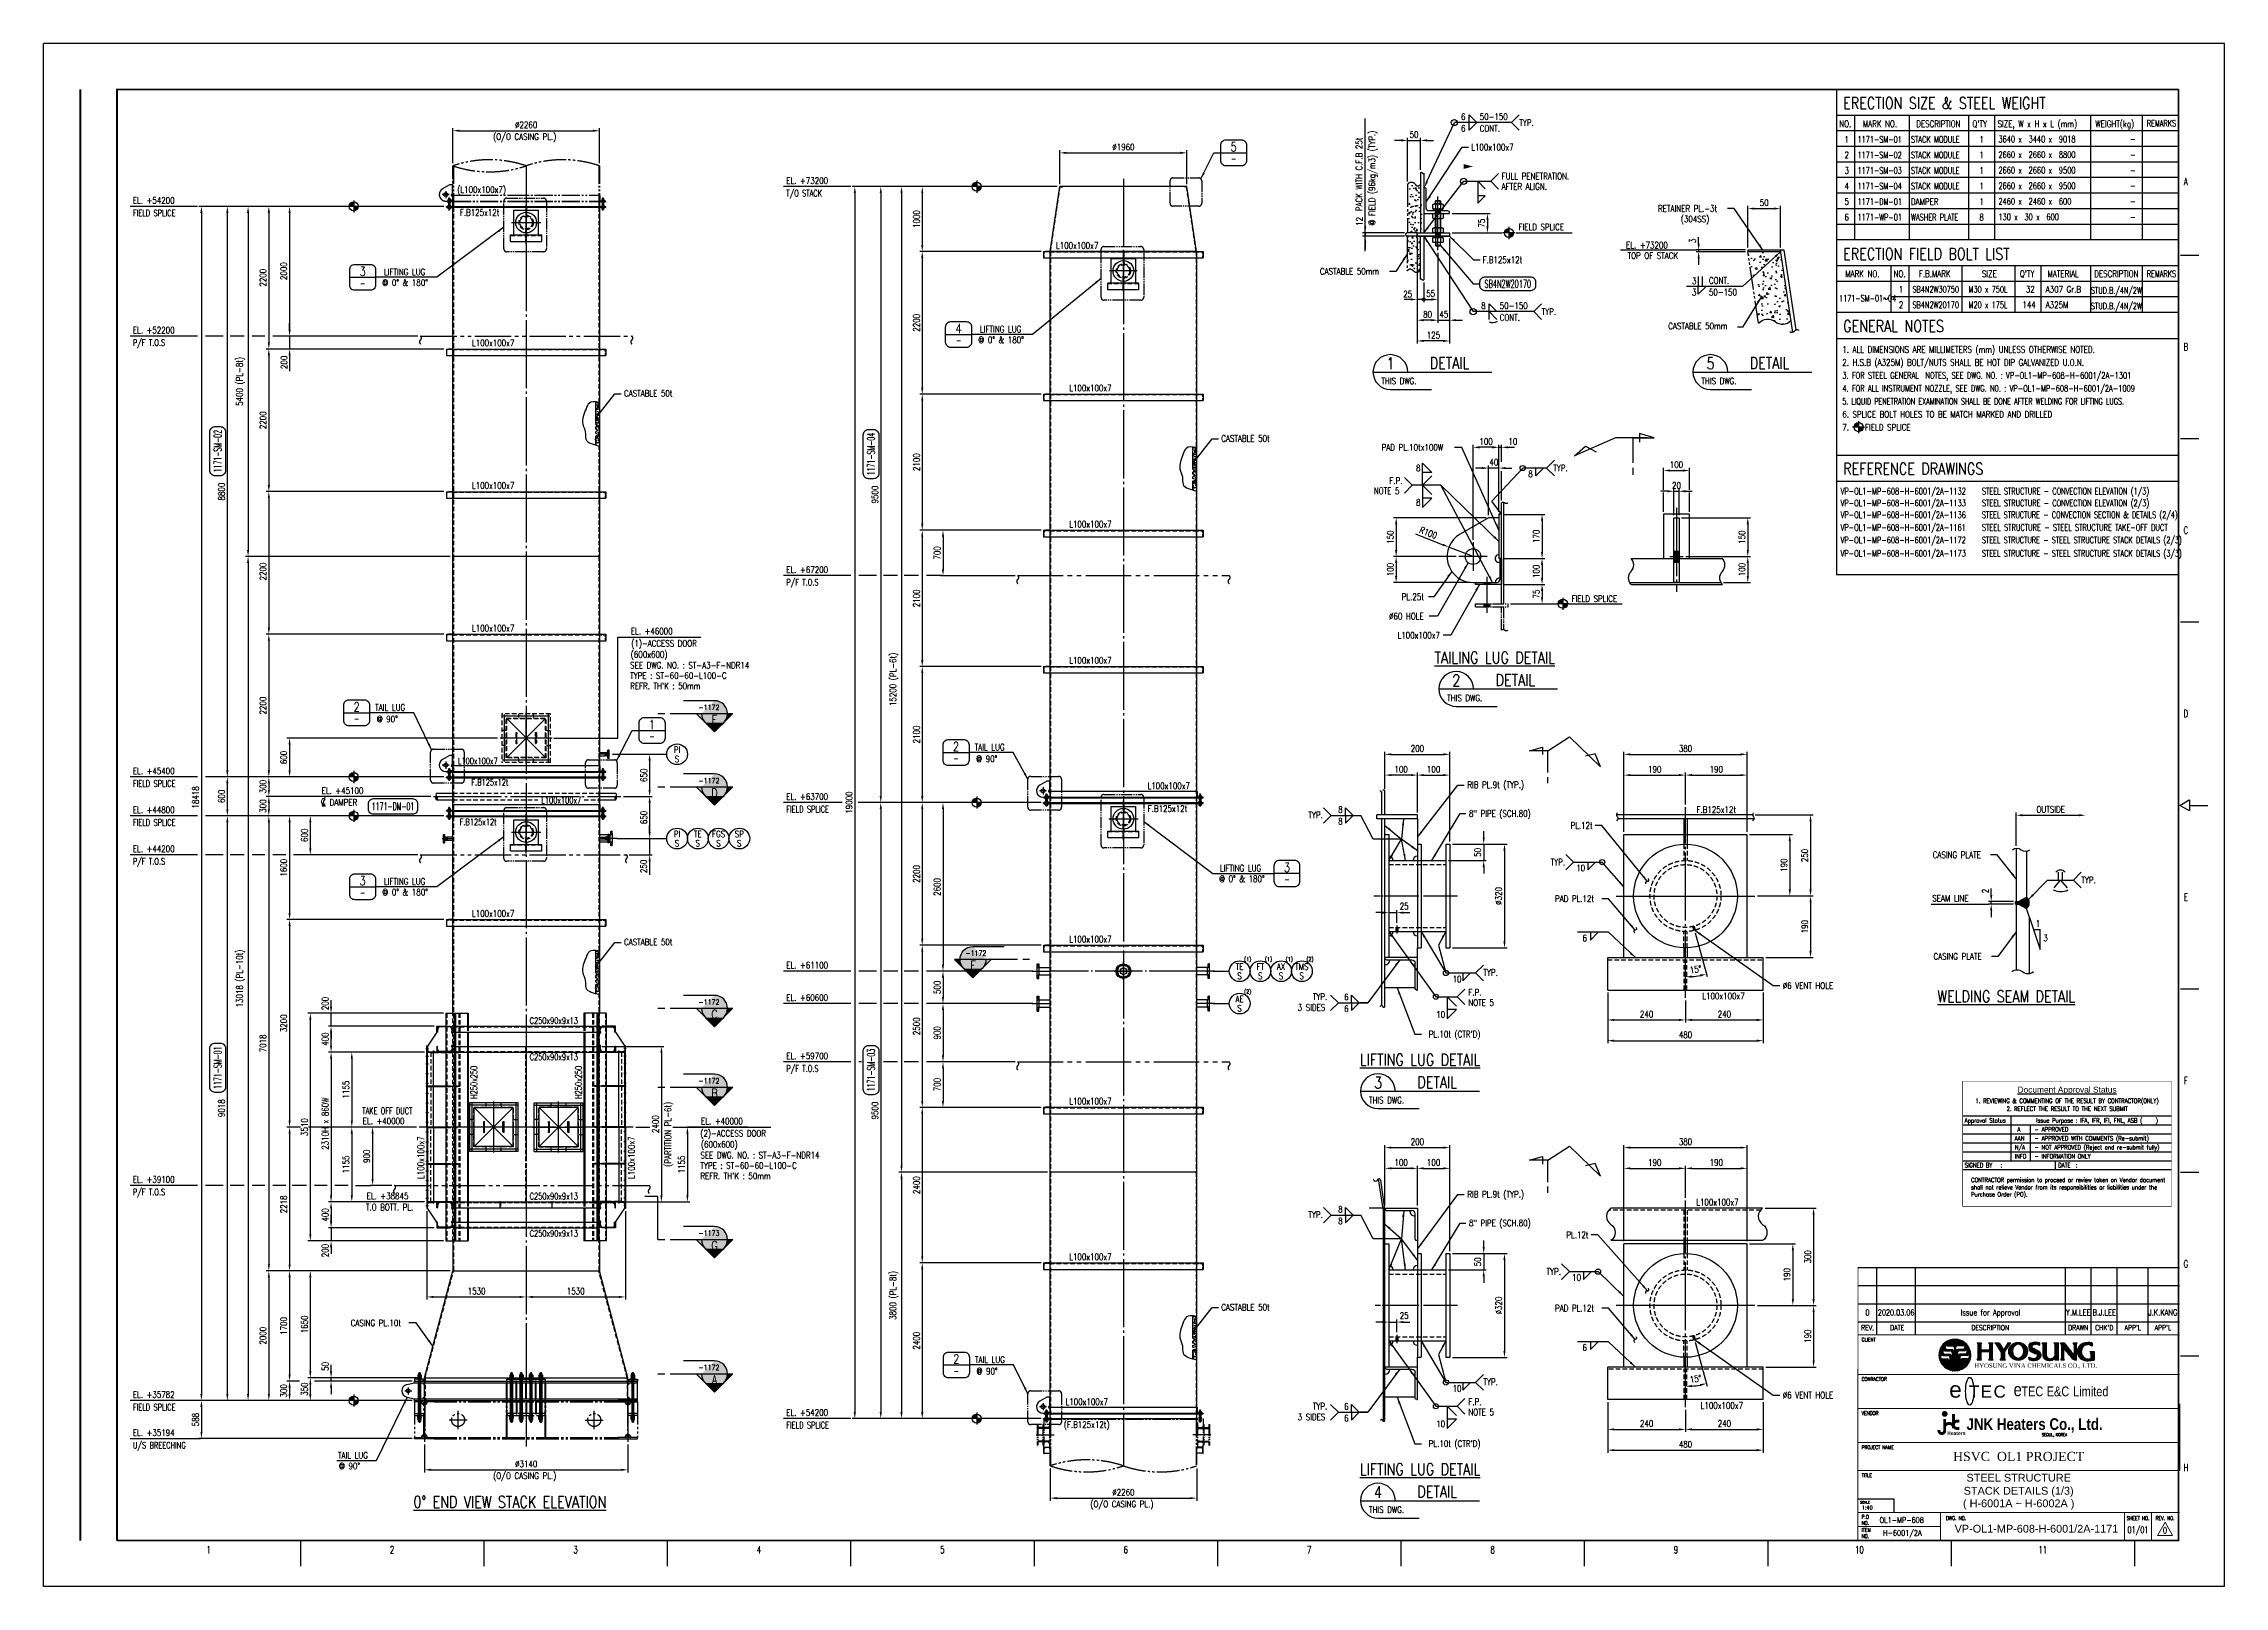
# Model space of a CAD drawing. Header units: millimetres. Extents: x 0 to 134087, y -49114 to 20834.
# Drawn here: x 495 to 34135, y -29779 to -5985 of the extents above; entities that cross this region are included whole.
import ezdxf
from ezdxf.enums import TextEntityAlignment as Align

# ---------------------------------------------------------------- set-up
doc = ezdxf.new("R2010")
doc.units = ezdxf.units.MM
doc.header["$LTSCALE"] = 35
for name, pattern in [('HIDDEN2', [0.1875, 0.125, -0.0625]), ('JNK-CENTER', [34, 30, -1.5, 1, -1.5]), ('JNK-HIDDEN', [3, 2, -1]), ('JNK-PHANTOM', [15, 10, -1, 1, -1, 1, -1]), ('PH2', [15, 10, -1, 1, -1, 1, -1]), ('PHA', [30, 20, -2, 2, -2, 2, -2])]:
    doc.linetypes.add(name, pattern=pattern)
for name, color, linetype in [('9', 2, 'HIDDEN2'), ('BODER', 7, 'Continuous'), ('border', 130, 'Continuous'), ('CEN-R', 1, 'JNK-CENTER'), ('CON-C', 4, 'Continuous'), ('CON-G', 3, 'Continuous'), ('CON-R', 1, 'Continuous'), ('CON-W', 7, 'Continuous'), ('CON-Y', 2, 'Continuous'), ('det', 2, 'PH2'), ('Dim-W', 7, 'Continuous'), ('FORM', 7, 'Continuous'), ('HID-Y', 2, 'JNK-HIDDEN'), ('HL', 7, 'Continuous'), ('PAN-W', 6, 'PHA'), ('PHA-M', 6, 'JNK-PHANTOM'), ('STL-OBJT', 7, 'Continuous'), ('TITLE', 7, 'Continuous'), ('TXT-C', 4, 'Continuous'), ('TXT-G', 3, 'Continuous'), ('TXT-Y', 2, 'Continuous'), ('TXTT-C', 4, 'Continuous')]:
    doc.layers.add(name, color=color, linetype=linetype)
doc.layers.add('CONT-G', color=3, linetype='Continuous', lineweight=25)
doc.styles.add('Arial', font='arial.ttf', dxfattribs={"height": 0.2})
doc.styles.add('Logo', font='ARIALNB.TTF', dxfattribs={"width": 0.8})
doc.styles.add('ROMANS', font='ROMANS.shx', dxfattribs={"width": 0.8})
doc.styles.add('SIMPLEX', font='simplex.shx', dxfattribs={"width": 0.8})
doc.styles.get("Standard").update_dxf_attribs({"font": 'romans.shx', "width": 0.8, "bigfont": 'whgtxt.shx'})
doc.styles.add('time', font='times.ttf', dxfattribs={"height": 5})
doc.styles.add('TXTD-Y', font='SIMPLEX.shx', dxfattribs={"width": 0.8})
doc.styles.add('USER1', font='swiss.ttf', dxfattribs={"width": 0.8, "height": 5})
doc.dimstyles.new('DIM25', dxfattribs={"dimscale": 25, "dimtxt": 2.5, "dimasz": 2.5, "dimexe": 1, "dimexo": 1, "dimgap": 1, "dimtad": 1, "dimdec": 1, "dimdsep": 46, "dimtxsty": 'SIMPLEX', "dimcen": 0, "dimclrt": 2, "dimazin": 2, "dimtfac": 1, "dimtdec": 1, "dimtix": 1, "dimtmove": 2, "dimatfit": 0, "dimfxl": 0.18, "dimtolj": 1, "dimtzin": 0, "dimarcsym": 0})
doc.dimstyles.new('DIM40', dxfattribs={"dimscale": 40, "dimtxt": 2.5, "dimasz": 2.5, "dimexe": 1, "dimexo": 1, "dimgap": 1, "dimtad": 1, "dimdec": 0, "dimdsep": 46, "dimtxsty": 'SIMPLEX', "dimcen": 0, "dimclrd": 7, "dimclre": 7, "dimclrt": 2, "dimadec": 1, "dimazin": 2, "dimtfac": 1, "dimtdec": 0, "dimtix": 1, "dimtmove": 2, "dimatfit": 2, "dimfxl": 1, "dimtolj": 1, "dimtzin": 0, "dimarcsym": 1})
doc.dimstyles.new('DIM40x10', dxfattribs={"dimscale": 40, "dimtxt": 2.5, "dimasz": 2.5, "dimexe": 1, "dimexo": 1, "dimgap": 1, "dimtad": 1, "dimdec": 0, "dimlfac": 0.1, "dimdsep": 46, "dimtxsty": 'SIMPLEX', "dimcen": 2.5, "dimclrd": 7, "dimclre": 7, "dimclrt": 2, "dimadec": 1, "dimazin": 2, "dimtfac": 1, "dimtdec": 0, "dimtmove": 2, "dimatfit": 2, "dimfxl": 1, "dimtfill": 1, "dimtolj": 1, "dimtzin": 0, "dimarcsym": 1})
doc.dimstyles.new('DIM40x4', dxfattribs={"dimscale": 40, "dimtxt": 2.5, "dimasz": 2.5, "dimexe": 1, "dimexo": 1, "dimgap": 1, "dimtad": 1, "dimdec": 1, "dimlfac": 0.25, "dimdsep": 46, "dimtxsty": 'SIMPLEX', "dimcen": 2.5, "dimclrd": 7, "dimclre": 7, "dimclrt": 2, "dimadec": 1, "dimazin": 2, "dimtfac": 1, "dimtdec": 1, "dimtix": 1, "dimtmove": 2, "dimatfit": 3, "dimfxl": 1, "dimtolj": 1, "dimtzin": 0, "dimarcsym": 1})
doc.dimstyles.new('DIM40x5', dxfattribs={"dimscale": 40, "dimtxt": 2.5, "dimasz": 2.5, "dimexe": 1, "dimexo": 1, "dimgap": 1, "dimtad": 1, "dimdec": 0, "dimlfac": 0.25, "dimdsep": 46, "dimtxsty": 'SIMPLEX', "dimcen": 2.5, "dimclrd": 7, "dimclre": 7, "dimclrt": 2, "dimadec": 1, "dimazin": 2, "dimtfac": 1, "dimtdec": 0, "dimtmove": 2, "dimatfit": 2, "dimfxl": 1, "dimtfill": 1, "dimtolj": 1, "dimtzin": 0, "dimarcsym": 1})

msp = doc.modelspace()

# ---------------------------------------------------------------- texts
at = {"color": 2, "lineweight": 0}
msp.add_text('1:40', height=55.2041, dxfattribs=at).set_placement((28626.5075, -28591.0966), align=Align.CENTER)
at = {"layer": 'BODER', "color": 7, "style": 'ROMANS'}
for s, height, width, p in [('0', 92, 0.7, (28629.991, -25554.0052)), ('2020.03.06', 92, 0.65, (29071.3579, -25554.0052)), ('Y.M.LEE', 92, 0.7, (31881.9512, -25554.0052)), ('B.J.LEE', 92, 0.7, (32281.9512, -25554.0052)), ('J.K.KANG', 92, 0.7, (33186.5417, -25554.0052)), ('0', 100, 0.7, (33219.122, -28914.5796))]:
    msp.add_text(s, height=height, dxfattribs=dict(at, width=width)).set_placement(p, align=Align.MIDDLE)
at = {"layer": 'BODER', "color": 7, "style": 'ROMANS', "width": 0.7}
msp.add_text('Issue for Approval', height=92, dxfattribs=at).set_placement((30527.1492, -25554.0052), align=Align.MIDDLE_CENTER)
at = {"layer": 'BODER', "color": 7, "style": 'Arial'}
for s, p in [('STACK DETAILS (1/3)', (30961.9519, -28319.4003)), ('STEEL STRUCTURE', (30961.9519, -28102.9952)), ('( H-6001A ~ H-6002A )', (30961.9519, -28513.3221))]:
    msp.add_text(s, height=120, dxfattribs=at).set_placement(p, align=Align.MIDDLE)
msp.add_text('VP-OL1-MP-608-H-6001/2A-1171', height=120, dxfattribs=at).set_placement((31236.4018, -28949.9188), align=Align.CENTER)
at = {"layer": 'CON-G', "style": 'SIMPLEX', "width": 0.6}
for p in [(32937.9357, -7264.6656), (32937.9357, -9584.6656)]:
    msp.add_text('REMARKS', height=100, dxfattribs=at).set_placement(p)
at = {"layer": 'CON-W', "color": 2, "style": 'SIMPLEX', "width": 0.8}
for s, p in [('3', (25921.2697, -9695.4313)), ('CONT.', (26183.2306, -9688.4664)), ('3', (25921.2697, -9868.4664)), ('50-150', (26183.2306, -9868.4664)), ('CASTABLE 50mm', (25556.8636, -10390.7141)), ('8', (21666.3628, -12580.7804)), ('8', (23397.0444, -12671.2479)), ('8', (20464.4002, -17849.329)), ('8', (20464.4002, -18029.329)), ('10', (24137.6632, -18749.483)), ('6', (24233.1124, -19830.8595)), ('10', (22229.7441, -20462.7213)), ('6', (20557.5614, -20739.3805)), ('6', (20557.5614, -20919.3805)), ('10', (21977.1198, -21008.3084)), ('8', (20464.4002, -24014.5151)), ('8', (20464.4002, -24194.5151)), ('10', (24074.282, -25064.5859)), ('6', (24233.1124, -26145.9624)), ('10', (22229.7441, -26777.8242)), ('6', (20557.5614, -27054.4833)), ('6', (20557.5614, -27234.4833)), ('10', (21977.1198, -27323.4112))]:
    msp.add_text(s, height=100, dxfattribs=at).set_placement(p)
at = {"layer": 'CON-Y', "style": 'SIMPLEX', "width": 0.8}
msp.add_text('SEOUL, KOREA', height=44.8448, dxfattribs=at).set_placement((31320.6383, -27462.0369))
at = {"layer": 'Dim-W', "color": 2, "style": 'SIMPLEX', "width": 0.8}
for s, p in [('(O/O CASING PL.)', (7429.4373, -7469.8961)), ('(L100x100x7)', (6876.1234, -8286.6989)), ('F.B125x12t', (6915.5381, -8639.0815)), ('L100x100x7', (16111.4747, -9148.595)), ('L100x100x7', (17524.0638, -17482.0099)), ('F.B125x12t', (17525.9199, -17834.3926)), ('L100x100x7', (16258.0289, -26982.0099)), ('(F.B125x12t)', (16232.3665, -27334.3926)), ('(O/O CASING PL.)', (7429.4373, -28122.7105))]:
    msp.add_text(s, height=100, dxfattribs=at).set_placement(p)
for s, p in [('EL. +73200', (25227.7978, -9092.9503)), ('TOP OF STACK', (25318.6226, -9254.6675))]:
    msp.add_text(s, height=100, dxfattribs=at).set_placement(p, align=Align.MIDDLE)
at = {"layer": 'TXT-C', "style": 'SIMPLEX', "width": 0.8}
for s, p in [('ERECTION SIZE & STEEL WEIGHT', (28255.0119, -6992.3511)), ('ERECTION FIELD BOLT LIST', (28255.0119, -9317.7252)), ('GENERAL NOTES', (28255.0119, -10432.3511)), ('REFERENCE DRAWINGS', (28255.0119, -12632.3511))]:
    msp.add_text(s, height=180, dxfattribs=at).set_placement(p)
at = {"layer": 'TXT-G', "style": 'SIMPLEX', "width": 0.8}
for s, p in [('NO.', (28195.3298, -7272.3511)), ('MARK NO.', (28557.4227, -7272.3511)), ('DESCRIPTION', (29381.8284, -7272.3511)), ("Q'TY", (30248.2059, -7272.3511)), ('SIZE, W x H x L (mm)', (30637.3757, -7272.3511)), ('WEIGHT(kg)', (32146.0353, -7272.3511)), ('MARK NO.', (28287.4091, -9584.6656)), ('NO.', (29032.1102, -9584.6656)), ('F.B.MARK', (29421.8761, -9584.6656)), ('SIZE', (30394.7804, -9584.6656)), ("Q'TY", (30979.3272, -9584.6656)), ('MATERIAL', (31407.2102, -9584.6656))]:
    msp.add_text(s, height=100, dxfattribs=at).set_placement(p)
msp.add_text('DESCRIPTION', height=100, dxfattribs=at).set_placement((32468.6299, -9584.6656), align=Align.CENTER)
at = {"layer": 'TXT-Y', "style": 'SIMPLEX'}
for s, width, p in [('6', 0.8, (22360.7925, -7162.3404)), ('50-150', 0.8, (22647.9556, -7162.3404)), ('6', 0.8, (22360.7925, -7342.3404)), ('CONT.', 0.8, (22647.9556, -7342.3404)), ('2', 0.8, (28275.6702, -7752.3511)), ('1', 0.8, (28275.6702, -7512.3511)), ('1171-SM-01', 0.7, (28475.3298, -7512.3511)), ('1171-SM-02', 0.7, (28475.3298, -7752.3511)), ('STACK MODULE', 0.7, (29300.6726, -7512.3511)), ('STACK MODULE', 0.7, (29300.6726, -7752.3511)), (' 1', 0.8, (30300.5352, -7512.3511)), (' 1', 0.8, (30300.5352, -7752.3511)), ('3640 x  3440 x  9018', 0.75, (30649.2741, -7507.722)), ('2660 x  2660 x  8800', 0.75, (30649.2741, -7747.722)), ('3', 0.8, (28275.6702, -7992.3511)), ('1171-SM-03', 0.7, (28475.3298, -7992.3511)), ('STACK MODULE', 0.7, (29300.6726, -7992.3511)), (' 1', 0.8, (30300.5352, -7992.3511)), ('2660 x  2660 x  9500', 0.75, (30649.2741, -7987.722)), ('4', 0.8, (28275.6702, -8232.3511)), ('5', 0.8, (28275.6702, -8472.3511)), ('1171-SM-04', 0.7, (28475.3298, -8232.3511)), ('1171-DM-01', 0.7, (28475.3298, -8472.3511)), ('STACK MODULE', 0.7, (29300.6726, -8232.3511)), ('DAMPER', 0.8, (29300.6726, -8472.3511)), (' 1', 0.8, (30300.5352, -8232.3511)), (' 1', 0.8, (30300.5352, -8472.3511)), ('2660 x  2660 x  9500', 0.75, (30649.2741, -8227.722)), ('2460 x  2460 x  600', 0.75, (30649.2741, -8467.722)), ('RETAINER PL.-3t', 0.8, (25399.2672, -8578.9145)), ('(304SS)', 0.8, (25750.9601, -8738.9145)), ('6', 0.8, (28275.6702, -8712.3511)), ('1171-WP-01', 0.7, (28475.3298, -8712.3511)), ('WASHER PLATE', 0.7, (29300.6726, -8712.3511)), (' 8', 0.8, (30300.5352, -8712.3511)), ('130 x  30 x  600', 0.75, (30649.2741, -8707.722)), ('CASTABLE 50mm', 0.8, (20182.8045, -9547.3497)), ('1', 0.8, (29112.4505, -9824.6656)), ('SB4N2W30750', 0.7, (29322.3573, -9824.6656)), ('M30 x 750L', 0.7, (30188.3611, -9824.6656)), ('32', 0.8, (31071.5457, -9824.6656)), ('A307 Gr.B', 0.8, (31378.3188, -9824.6656)), ('8', 0.8, (22669.9996, -10077.9857)), ('50-150', 0.8, (22957.1626, -10077.9857)), ('1171-SM-01~04', 0.6, (28191.5567, -9962.4209)), ('2', 0.8, (29112.4505, -10064.6656)), ('SB4N2W20170', 0.7, (29322.3573, -10064.6656)), ('M20 x 175L', 0.7, (30188.3611, -10064.6656)), ('144', 0.8, (31019.0249, -10064.6656)), ('A325M', 0.8, (31378.3188, -10064.6656)), ('CONT.', 0.8, (22957.1626, -10257.9857)), ('1. ALL DIMENSIONS ARE MILLIMETERS (mm) UNLESS OTHERWISE NOTED.', 0.8, (28241.5567, -10752.4494)), ('3. FOR STEEL GENERAL  NOTES, SEE DWG. NO. : VP-OL1-MP-608-H-6001/2A-1301', 0.75, (28241.5567, -11152.4494)), ('2. H.S.B (A325M) BOLT/NUTS SHALL BE HOT DIP GALVANIZED U.O.N.', 0.8, (28241.5567, -10952.4494)), ('4. FOR ALL INSTRUMENT NOZZLE, SEE DWG. N0. : VP-OL1-MP-608-H-6001/2A-1009', 0.75, (28241.5567, -11352.4494)), ('5. LIQUID PENETRATION EXAMINATION SHALL BE DONE AFTER WELDING FOR LIFTING LUGS.', 0.72, (28241.5567, -11552.4494)), ('6. SPLICE BOLT HOLES TO BE MATCH MARKED AND DRILLED', 0.8, (28241.5567, -11752.4494)), ('7.    FIELD SPLICE', 0.8, (28241.5567, -11952.5722)), ('VP-OL1-MP-608-H-6001/2A-1132', 0.75, (28215.2922, -12937.8532)), ('VP-OL1-MP-608-H-6001/2A-1133', 0.75, (28215.2922, -13120.816)), ('STEEL STRUCTURE - CONVECTION ELEVATION (1/3)', 0.7, (30395.1526, -12937.8532)), ('STEEL STRUCTURE - CONVECTION ELEVATION (2/3)', 0.7, (30395.1526, -13120.816)), ('VP-OL1-MP-608-H-6001/2A-1136', 0.75, (28215.2922, -13302.2124)), ('VP-OL1-MP-608-H-6001/2A-1161', 0.75, (28215.2922, -13497.0395)), ('STEEL STRUCTURE - CONVECTION SECTION & DETAILS (2/4)', 0.6, (30395.1526, -13302.2124)), ('STEEL STRUCTURE - STEEL STRUCTURE TAKE-OFF DUCT', 0.67, (30395.1526, -13497.0395)), ('VP-OL1-MP-608-H-6001/2A-1172', 0.75, (28215.2922, -13690.9064)), ('VP-OL1-MP-608-H-6001/2A-1173', 0.75, (28215.2922, -13897.2809)), ('STEEL STRUCTURE - STEEL STRUCTURE STACK DETAILS (2/3)', 0.6, (30395.1526, -13690.9064)), ('STEEL STRUCTURE - STEEL STRUCTURE STACK DETAILS (3/3)', 0.6, (30395.1526, -13897.2809)), ('TAIL LUG', 0.8, (5609.3904, -16274.2919)), ('@ 90%%D', 0.8, (5633.4256, -16452.0676)), ('TAIL LUG', 0.8, (14856.0729, -16886.5875)), ('@ 90%%D', 0.8, (14880.1081, -17064.3632)), ('CASING PLATE', 0.8, (29636.269, -18546.8546)), ('@ 0%%D & 180%%D', 0.8, (18627.3032, -18916.9817)), ('LIFTING LUG', 0.8, (18639.7755, -18752.2061)), ('SEAM LINE', 0.8, (29629.8138, -19217.2368)), ('1', 0.8, (31226.5768, -19606.1046)), ('3', 0.8, (31341.6384, -19829.3398)), ('CASING PLATE', 0.8, (29648.2066, -20112.7602)), ('TAKE OFF DUCT', 0.7, (5410.8519, -22495.0764)), ('EL. +40000', 0.8, (5416.8977, -22651.8437)), ('TAIL LUG', 0.8, (14860.8015, -26332.1595)), ('@ 90%%D', 0.8, (14884.8367, -26509.9352))]:
    msp.add_text(s, height=100, dxfattribs=dict(at, width=width)).set_placement(p)
for s, rotation, width, p in [('@ FIELD (96kg/m3) (TYP.)', 90, 0.8, (21035.4105, -8791.8151)), ('PACK WITH C.F.B 25t', 90, 0.8, (20836.653, -8568.6964)), ('L100x100x7', 360, 0.8, (22516.8822, -7631.4576)), ('FIELD SPLICE', 360, 0.8, (23246.0863, -8863.2194)), ('F.B125x12t', 360, 0.8, (22693.4945, -9370.1179)), ('@ 0%%D & 180%%D', 360, 0.8, (5719.9897, -19121.6706)), ('LIFTING LUG', 360, 0.8, (5745.6126, -18956.8951)), ('H250x250', 90, 0.75, (7182.1379, -22261.384)), ('H250x250', 90, 0.75, (8795.0884, -22261.384)), ('TAIL LUG', 360, 0.8, (5034.915, -27808.2226)), ('@ 90%%D', 360, 0.8, (5051.4926, -27972.9981))]:
    msp.add_text(s, height=100, rotation=rotation, dxfattribs=dict(at, width=width)).set_placement(p)
at = {"layer": 'TXT-Y', "style": 'SIMPLEX', "width": 0.8}
for s, p in [('TYP.', (23259.0678, -7203.1404)), ('FULL PENETRATION.', (22985.7211, -8029.4411)), ('AFTER ALIGN.', (22985.7211, -8189.4411)), ('TYP.', (23602.073, -10118.7857)), ('F.P.', (21254.4127, -12726.4363)), ('TYP.', (23783.304, -12530.4479)), ('NOTE 5', (21014.4127, -12882.8115)), ('TYP.', (20005.4428, -17881.0221)), ('TYP.', (23741.9759, -18608.683)), ('TYP.', (31929.2291, -18884.9679)), ('TYP.', (22705.3769, -20310.4664)), ('3 SIDES', (19839.8625, -20850.8958)), ('TYP.', (20073.9489, -20684.8986)), ('F.P.', (22472.5499, -20616.7823)), ('NOTE 5', (22472.5499, -20776.9498)), ('TYP.', (20005.4428, -24046.2082)), ('TYP.', (23678.5948, -24923.7859)), ('TYP.', (22705.3769, -26625.5692)), ('F.P.', (22472.5499, -26931.8852)), ('3 SIDES', (19839.8625, -27165.9986)), ('TYP.', (20073.9489, -27000.0015)), ('NOTE 5', (22472.5499, -27092.0526))]:
    msp.add_text(s, height=100, dxfattribs=at).set_placement(p, align=Align.MIDDLE_LEFT)
for p in [(32768.6299, -7507.722), (32768.6299, -7747.722), (32768.6299, -7987.722), (32768.6299, -8227.722), (32768.6299, -8467.722), (32768.6299, -8707.722)]:
    msp.add_text('-', height=100, dxfattribs=at).set_placement(p, align=Align.RIGHT)
at = {"layer": 'TXT-Y', "color": 2, "style": 'SIMPLEX'}
for s, height, width, p in [('EL. +73200', 100, 0.8, (11950.9099, -8148.6818)), ('EL. +54200', 100, 0.8, (1871.4992, -8453.3708)), ('T/O STACK', 100, 0.75, (11950.9099, -8342.4953)), ('FIELD SPLICE', 100, 0.75, (1871.4992, -8647.1842)), ('EL. +52200', 100, 0.8, (1871.4992, -10453.3335)), ('P/F T.O.S', 100, 0.75, (1871.4992, -10647.147)), ('L100x100x7', 100, 0.8, (7102.5954, -10651.3249)), ('CASTABLE 50t', 100, 0.8, (9448.3498, -11428.9247)), ('L100x100x7', 100, 0.8, (16315.5191, -11346.636)), ('CASTABLE 50t', 100, 0.8, (18661.2735, -12124.2358)), ('PAD PL.10tx100W', 100, 0.8, (21134.4076, -12262.3062)), ('L100x100x7', 100, 0.8, (7102.5954, -12851.3249)), ('8', 100, 0.8, (21666.3628, -13111.1149)), ('L100x100x7', 100, 0.8, (16315.5191, -13446.636)), ('EL. +67200', 100, 0.8, (11950.9099, -14148.6446)), ('P/F T.O.S', 100, 0.75, (11950.9099, -14342.4581)), ('%%C60 HOLE', 100, 0.8, (21250.121, -14866.2204)), ('PL.25t', 100, 0.8, (21445.6406, -14566.6629)), ('FIELD SPLICE', 100, 0.8, (24065.5616, -14596.1079)), ('L100x100x7', 100, 0.8, (7102.5954, -15051.3249)), ('EL. +46000', 100, 0.8, (9553.5384, -15096.444)), ('L100x100x7', 100, 0.8, (21379.8604, -15160)), ('(600x600)', 100, 0.8, (9552.51, -15455.5385)), ('(1)-ACCESS DOOR', 100, 0.8, (9559.4653, -15284.8284)), ('L100x100x7', 100, 0.8, (16315.5191, -15546.636)), ('TYPE : ST-60-60-L100-C', 100, 0.8, (9543.0392, -15782.535)), ('SEE DWG. NO. : ST-A3-F-NDR14', 100, 0.8, (9543.0392, -15622.535)), ("REFR. TH'K : 50mm", 100, 0.8, (9543.0392, -15942.535)), ('EL. +45400', 100, 0.8, (1871.4992, -17253.3804)), ('L100x100x7', 100, 0.75, (6886.0456, -17098.8718)), ('FIELD SPLICE', 100, 0.75, (1871.4992, -17447.1938)), ('F.B125x12t', 100, 0.75, (7093.343, -17426.9087)), ('RIB PL.9t (TYP.)', 100, 0.8, (22457.4485, -17466.3905)), ('EL. +44800', 100, 0.8, (1871.4992, -17853.3804)), ('L100x100x7', 100, 0.75, (8172.7486, -17703.5397)), ('FIELD SPLICE', 100, 0.75, (11950.9099, -17842.4953)), ('EL. +63700', 100, 0.8, (11950.9099, -17648.6818)), ('8" PIPE (SCH.80)', 100, 0.8, (22481.7479, -17909.902)), ('FIELD SPLICE', 100, 0.75, (1871.4992, -18047.1938)), ('F.B125x12t', 100, 0.75, (6911.8476, -18039.4925)), ('PL.12t', 99.55752, 0.8, (24048.3723, -18093.1178)), ('EL. +44200', 100, 0.8, (1871.4992, -18453.3804)), ('P/F T.O.S', 100, 0.75, (1871.4992, -18647.1938)), ('PAD PL.12t', 99.55752, 0.8, (23811.0656, -19223.071)), ('L100x100x7', 100, 0.8, (7102.5954, -19451.3249)), ('CASTABLE 50t', 100, 0.8, (9448.3498, -19890.6688)), ('L100x100x7', 100, 0.8, (16315.5191, -19846.636)), ('EL. +61100', 100, 0.8, (11950.9099, -20248.665)), ('∅6 VENT HOLE', 100, 0.8, (27322.2059, -20564.1846)), ('EL. +60600', 100, 0.8, (11950.9099, -20748.665)), ('L100x100x7', 100, 0.8, (26081.8506, -20723.982)), ('C250x90x9x13', 100, 0.75, (7992.4762, -21103.9224)), ('C250x90x9x13', 100, 0.75, (7992.4762, -21662.8409)), ('P/F T.O.S', 100, 0.75, (11950.9099, -21842.4581)), ('EL. +59700', 100, 0.8, (11950.9099, -21648.6446)), ('L100x100x7', 100, 0.8, (16315.5191, -22346.636)), ('(2)-ACCESS DOOR', 100, 0.8, (10626.8703, -22841.7133)), ('EL. +40000', 100, 0.8, (10636.1815, -22653.3289)), ('SEE DWG. NO. : ST-A3-F-NDR14', 100, 0.8, (10625.6824, -23179.4199)), ('(600x600)', 100, 0.8, (10635.1532, -23012.4234)), ('EL. +39100', 100, 0.8, (1871.4992, -23553.3804)), ('TYPE : ST-60-60-L100-C', 100, 0.8, (10625.6824, -23339.4199)), ("REFR. TH'K : 50mm", 100, 0.8, (10625.6824, -23499.4199)), ('P/F T.O.S', 100, 0.75, (1871.4992, -23747.1938)), ('EL. +38845', 100, 0.8, (5477.8851, -23809.1077)), ('C250x90x9x13', 100, 0.75, (7992.4762, -23810.8964)), ('RIB PL.9t (TYP.)', 100, 0.8, (22457.4485, -23781.4934)), ('8" PIPE (SCH.80)', 100, 0.8, (22481.7479, -24225.0049)), ('C250x90x9x13', 100, 0.75, (7992.4762, -24384.9455)), ('PL.12t', 99.55752, 0.8, (23984.9912, -24408.2207)), ('L100x100x7', 100, 0.8, (16315.5191, -24746.636)), ('CASTABLE 50t', 100, 0.8, (18661.2735, -25524.2358)), ('PAD PL.12t', 99.55752, 0.8, (23811.0656, -25538.1738)), ('CASING PL.10t', 100, 0.8, (5232.078, -25766.7253)), ('EL. +35782', 100, 0.8, (1871.4992, -26871.3804)), ('∅6 VENT HOLE', 100, 0.8, (27322.2059, -26879.2874)), ('FIELD SPLICE', 100, 0.75, (1871.4992, -27065.1938)), ('FIELD SPLICE', 100, 0.75, (11950.9099, -27342.4953)), ('EL. +54200', 100, 0.8, (11950.9099, -27148.6818)), ('L100x100x7', 100, 0.8, (26054.6622, -27039.0849)), ('U/S BREECHING', 100, 0.75, (1871.4992, -27653.1938)), ('EL. +35194', 100, 0.8, (1871.4992, -27459.3804))]:
    msp.add_text(s, height=height, dxfattribs=dict(at, width=width)).set_placement(p)
at = {"layer": 'TXT-Y', "style": 'SIMPLEX', "width": 0.6}
for p in [(32468.6299, -9841.4201), (32468.6299, -10081.4201)]:
    msp.add_text('STUD.B./4N/2W', height=100, dxfattribs=at).set_placement(p, align=Align.CENTER)
at = {"layer": 'TXT-Y', "color": 2, "style": 'SIMPLEX', "width": 0.8}
for s, p in [('F.B125x12t', (26297.9931, -17849.177)), ('L100x100x7', (26313.7479, -23903.4642))]:
    msp.add_text(s, height=100, dxfattribs=at).set_placement(p, align=Align.CENTER)
for p in [(22660.7489, -21312.8969), (22660.7489, -27627.9998)]:
    msp.add_text("PL.10t (CTR'D)", height=100, dxfattribs=at).set_placement(p, align=Align.RIGHT)
for p in [(6364.8905, -23494.5823), (9612.3358, -23494.5823)]:
    msp.add_text('L100x100x7', height=100, rotation=90, dxfattribs=at).set_placement(p)
at = {"layer": 'TXTT-C', "style": 'TXTD-Y', "width": 0.8}
for s, p in [('%%uTAILING LUG DETAIL', (21950.5984, -15544.673)), ('%%UWELDING SEAM DETAIL', (29709.7795, -20770.5132)), ('%%U0%%D END VIEW STACK ELEVATION', (6200.1423, -28565.6043))]:
    msp.add_text(s, height=180, dxfattribs=at).set_placement(p)
at = {"layer": 'TXTT-C', "style": 'SIMPLEX', "width": 0.8}
for p in [(21727.0115, -21747.2741), (21727.0115, -28062.377)]:
    msp.add_text('%%ULIFTING LUG DETAIL', height=180, dxfattribs=at).set_placement(p, align=Align.CENTER)

# ---------------------------------------------------------------- blocks, each defined once
blk = doc.blocks.new('TITLE')
at = {"color": 7}
for p, q in [((841, 594.85), (0, 594.85)), ((0, 0), (0, 594.85)), ((841, 0), (841, 594.85)), ((824.02, 513.34), (831.1, 513.34)), ((824.02, 442.6), (831.1, 442.6)), ((824.02, 371.87), (831.1, 371.87)), ((823.88, 301.14), (827.42, 303.26)), ((827.56, 303.26), (827.56, 299.02)), ((827.56, 299.02), (823.88, 301.14)), ((827.56, 301.14), (834.63, 301.14)), ((824.02, 230.41), (831.1, 230.41)), ((824.02, 159.68), (831.1, 159.68)), ((824.02, 88.95), (831.1, 88.95)), ((823.67, 70.34), (823.67, 44.64)), ((99.02, 17.68), (99.02, 7.78)), ((169.76, 17.68), (169.76, 7.78)), ((240.49, 17.68), (240.49, 7.78)), ((311.22, 17.68), (311.22, 7.78)), ((381.95, 17.68), (381.95, 7.78)), ((452.68, 17.68), (452.68, 7.78)), ((523.41, 17.68), (523.41, 7.78)), ((594.15, 17.68), (594.15, 7.78)), ((664.88, 17.68), (664.88, 7.78)), ((735.61, 17.68), (735.61, 7.78)), ((806.34, 17.68), (806.34, 7.78)), ((841, 0), (0, 0))]:
    blk.add_line(p, q, dxfattribs=at)
at = {"color": 5}
for p, q in [((731.11, 90.5), (733.27, 92.66)), ((731.12, 90.55), (733.27, 92.7)), ((731.13, 90.6), (733.27, 92.74)), ((731.14, 90.65), (733.27, 92.78)), ((731.16, 90.7), (733.27, 92.81)), ((731.17, 90.75), (733.27, 92.85)), ((731.18, 90.8), (733.27, 92.89)), ((731.2, 90.86), (733.27, 92.93)), ((731.22, 90.91), (733.27, 92.97)), ((731.23, 90.97), (733.27, 93.01)), ((731.25, 91.02), (733.27, 93.04)), ((731.27, 91.08), (733.27, 93.08)), ((731.29, 91.13), (733.27, 93.12)), ((731.31, 91.19), (733.27, 93.16)), ((731.33, 91.25), (733.27, 93.2)), ((731.35, 91.31), (733.27, 93.23)), ((731.37, 91.37), (733.27, 93.27)), ((731.4, 91.44), (733.27, 93.31)), ((731.42, 91.5), (733.27, 93.35)), ((731.45, 91.57), (733.27, 93.39)), ((731.48, 91.63), (733.27, 93.43)), ((731.51, 91.7), (733.27, 93.46)), ((731.54, 91.77), (733.27, 93.5)), ((731.58, 91.85), (733.27, 93.54)), ((731.61, 91.92), (733.27, 93.58)), ((731.65, 92), (734.26, 94.6)), ((731.7, 92.08), (734.18, 94.56)), ((731.74, 92.17), (734.09, 94.51)), ((731.79, 92.25), (734, 94.46)), ((731.85, 92.35), (733.91, 94.41)), ((731.91, 92.45), (733.81, 94.34)), ((731.98, 92.56), (733.7, 94.27)), ((732.06, 92.68), (733.58, 94.19)), ((732.16, 92.81), (733.44, 94.09)), ((732.29, 92.98), (733.28, 93.97)), ((732.4, 91.75), (733.27, 92.62)), ((732.44, 91.75), (733.27, 92.58)), ((732.47, 91.75), (733.27, 92.55)), ((732.48, 93.21), (733.05, 93.78)), ((733.28, 93.58), (734.33, 94.64)), ((733.31, 93.58), (734.41, 94.68)), ((733.35, 93.58), (734.48, 94.71)), ((733.39, 93.58), (734.55, 94.75)), ((733.43, 93.58), (734.62, 94.78)), ((733.47, 93.58), (734.69, 94.81)), ((733.5, 93.58), (734.76, 94.83)), ((733.54, 93.58), (734.82, 94.86)), ((733.58, 93.58), (734.88, 94.88)), ((733.62, 93.58), (734.94, 94.91)), ((733.66, 93.58), (735, 94.93)), ((733.7, 93.09), (735.76, 95.15)), ((733.7, 93.13), (735.71, 95.14)), ((733.7, 93.17), (735.66, 95.12)), ((733.7, 93.21), (735.61, 95.11)), ((733.7, 93.25), (735.56, 95.1)), ((733.7, 93.28), (735.5, 95.09)), ((733.7, 93.32), (735.45, 95.07)), ((733.7, 93.36), (735.4, 95.06)), ((733.7, 93.4), (735.35, 95.04)), ((733.7, 93.44), (735.29, 95.03)), ((733.7, 93.47), (735.24, 95.01)), ((733.7, 93.51), (735.18, 94.99)), ((733.7, 93.55), (735.12, 94.97)), ((733.7, 93.58), (735.06, 94.95)), ((733.71, 93.03), (735.85, 95.17)), ((733.71, 93.06), (735.81, 95.16)), ((733.72, 93), (735.9, 95.18)), ((733.73, 92.97), (735.95, 95.19)), ((733.74, 92.94), (736, 95.2)), ((733.75, 92.92), (736.04, 95.2)), ((733.77, 92.89), (736.09, 95.21)), ((733.78, 92.87), (736.13, 95.22)), ((733.8, 92.85), (736.18, 95.23)), ((733.82, 92.83), (736.22, 95.23)), ((733.84, 92.81), (736.27, 95.24)), ((733.86, 92.79), (736.31, 95.24)), ((733.88, 92.78), (736.36, 95.25)), ((733.91, 92.76), (736.4, 95.25)), ((733.93, 92.75), (736.44, 95.26)), ((733.96, 92.74), (736.48, 95.26)), ((733.99, 92.73), (736.53, 95.27)), ((734.02, 92.72), (736.57, 95.27)), ((734.05, 92.71), (736.61, 95.27)), ((734.08, 92.71), (736.65, 95.28)), ((734.12, 92.71), (736.69, 95.28)), ((734.16, 92.71), (736.73, 95.28)), ((734.2, 92.71), (736.77, 95.28)), ((734.23, 92.71), (736.81, 95.29)), ((734.27, 92.71), (736.85, 95.29)), ((734.31, 92.71), (736.89, 95.29)), ((734.35, 92.71), (736.93, 95.29)), ((734.39, 92.71), (736.97, 95.29)), ((734.43, 92.71), (737.01, 95.29)), ((734.46, 92.71), (737.05, 95.29)), ((734.5, 92.71), (737.09, 95.29)), ((734.54, 92.71), (737.12, 95.29)), ((734.58, 92.71), (737.16, 95.29)), ((734.62, 92.71), (737.2, 95.29)), ((734.65, 92.71), (737.24, 95.29)), ((734.69, 92.71), (737.27, 95.29)), ((734.73, 92.71), (737.31, 95.29)), ((734.77, 92.71), (737.35, 95.29)), ((734.81, 92.71), (737.38, 95.28)), ((734.85, 92.71), (737.42, 95.28)), ((734.88, 92.71), (737.46, 95.28)), ((734.92, 92.71), (737.49, 95.28)), ((734.96, 92.71), (737.53, 95.28)), ((735, 92.71), (737.56, 95.27)), ((735.04, 92.71), (737.6, 95.27)), ((735.07, 92.71), (737.63, 95.27)), ((735.11, 92.71), (737.67, 95.26)), ((735.15, 92.71), (737.7, 95.26)), ((735.19, 92.71), (737.74, 95.26)), ((735.23, 92.71), (737.77, 95.25)), ((735.27, 92.71), (737.81, 95.25)), ((735.3, 92.71), (737.84, 95.24)), ((735.34, 92.71), (737.87, 95.24)), ((735.38, 92.71), (737.91, 95.24)), ((735.42, 92.71), (737.94, 95.23)), ((735.46, 92.71), (737.97, 95.23)), ((735.5, 92.71), (738.01, 95.22)), ((735.53, 92.71), (738.04, 95.22)), ((735.57, 92.71), (738.07, 95.21)), ((735.61, 92.71), (738.11, 95.2)), ((735.65, 92.71), (738.14, 95.2)), ((735.69, 92.71), (738.17, 95.19)), ((735.72, 92.71), (738.2, 95.19)), ((735.76, 92.71), (738.24, 95.18)), ((735.8, 92.71), (738.27, 95.17)), ((735.84, 92.71), (738.3, 95.17)), ((735.88, 92.71), (738.33, 95.16)), ((735.92, 92.71), (738.36, 95.16)), ((735.95, 92.71), (738.39, 95.15)), ((735.99, 92.71), (738.43, 95.14)), ((736.03, 92.71), (738.46, 95.13)), ((736.07, 92.71), (738.49, 95.13)), ((736.11, 92.71), (738.52, 95.12)), ((736.14, 92.71), (738.55, 95.11)), ((736.18, 92.71), (738.58, 95.1)), ((736.22, 92.71), (738.61, 95.1)), ((736.26, 92.71), (738.64, 95.09)), ((736.29, 92.7), (738.67, 95.08)), ((736.33, 92.7), (738.7, 95.07)), ((736.36, 92.69), (738.73, 95.06)), ((736.39, 92.69), (738.76, 95.06)), ((736.42, 92.68), (738.79, 95.05)), ((736.45, 92.67), (738.82, 95.04)), ((736.48, 92.66), (738.85, 95.03)), ((736.5, 92.65), (738.88, 95.02)), ((736.53, 92.63), (738.91, 95.01)), ((736.55, 92.62), (738.94, 95)), ((736.58, 92.6), (738.96, 94.99)), ((736.6, 92.59), (738.99, 94.98)), ((736.62, 92.57), (739.02, 94.97)), ((736.64, 92.56), (739.05, 94.96)), ((736.66, 92.54), (739.08, 94.95)), ((736.68, 92.52), (739.11, 94.94)), ((736.7, 92.5), (739.14, 94.93)), ((736.72, 92.48), (739.16, 94.92)), ((736.74, 92.46), (739.19, 94.91)), ((736.76, 92.44), (739.22, 94.9)), ((736.77, 92.42), (739.25, 94.89)), ((736.79, 92.4), (739.27, 94.88)), ((736.8, 92.37), (739.3, 94.87)), ((736.82, 92.35), (739.33, 94.86)), ((736.83, 92.32), (739.36, 94.85)), ((736.84, 92.3), (739.38, 94.84)), ((736.85, 92.27), (739.41, 94.83)), ((736.86, 92.24), (739.44, 94.82)), ((736.87, 92.21), (739.47, 94.81)), ((736.88, 92.18), (739.49, 94.79)), ((736.88, 92.15), (739.52, 94.78)), ((736.89, 92.12), (739.55, 94.77)), ((736.89, 92.08), (739.57, 94.76)), ((736.9, 92.05), (739.6, 94.75)), ((736.9, 92.01), (739.62, 94.74)), ((736.9, 91.97), (739.65, 94.72)), ((737.55, 92.59), (739.68, 94.71)), ((737.64, 92.64), (739.7, 94.7)), ((737.71, 92.67), (739.73, 94.69)), ((737.76, 92.69), (739.75, 94.67)), ((737.81, 92.7), (739.78, 94.66)), ((737.86, 92.7), (739.81, 94.65)), ((737.9, 92.71), (739.83, 94.64)), ((737.94, 92.71), (739.86, 94.62)), ((737.98, 92.71), (739.88, 94.61)), ((738.02, 92.71), (739.91, 94.6)), ((738.05, 92.71), (739.93, 94.58)), ((738.09, 92.71), (739.96, 94.57)), ((738.13, 92.71), (739.98, 94.56)), ((738.17, 92.71), (740.01, 94.54)), ((738.21, 92.71), (740.03, 94.53)), ((738.25, 92.71), (740.06, 94.52)), ((738.28, 92.71), (740.08, 94.5)), ((738.32, 92.71), (740.1, 94.49)), ((738.36, 92.71), (740.13, 94.48)), ((738.4, 92.71), (740.15, 94.46)), ((738.44, 92.71), (740.18, 94.45)), ((738.47, 92.71), (740.2, 94.43)), ((738.51, 92.71), (740.22, 94.42)), ((738.55, 92.71), (740.25, 94.41)), ((738.59, 92.71), (740.27, 94.39)), ((738.63, 92.71), (740.3, 94.38)), ((738.67, 92.71), (740.32, 94.36)), ((738.7, 92.71), (740.34, 94.35)), ((738.74, 92.71), (740.37, 94.33)), ((738.78, 92.71), (740.39, 94.32)), ((738.82, 92.71), (740.41, 94.3)), ((738.86, 92.71), (740.44, 94.29)), ((738.9, 92.71), (740.46, 94.27)), ((738.93, 92.71), (740.48, 94.26)), ((738.97, 92.71), (740.5, 94.24)), ((739.01, 92.71), (740.53, 94.23)), ((739.05, 92.71), (740.55, 94.21)), ((739.09, 92.71), (740.57, 94.19)), ((739.12, 92.71), (740.59, 94.18)), ((739.16, 92.71), (740.62, 94.16)), ((739.2, 92.71), (740.64, 94.15)), ((739.24, 92.71), (740.66, 94.13)), ((739.28, 92.71), (740.68, 94.11)), ((739.32, 92.71), (740.71, 94.1)), ((739.35, 92.71), (740.73, 94.08)), ((739.39, 92.71), (740.75, 94.07)), ((739.43, 92.71), (740.77, 94.05)), ((739.47, 92.71), (740.79, 94.03)), ((739.51, 92.71), (740.81, 94.02)), ((739.54, 92.71), (740.84, 94)), ((739.58, 92.71), (740.45, 93.58)), ((739.62, 92.71), (740.45, 93.54)), ((739.66, 92.71), (740.45, 93.5)), ((739.7, 92.71), (740.45, 93.46)), ((739.74, 92.71), (740.45, 93.43)), ((739.77, 92.71), (740.45, 93.39)), ((739.81, 92.71), (740.45, 93.35)), ((739.85, 92.71), (740.45, 93.31)), ((739.89, 92.71), (740.45, 93.27)), ((739.93, 92.71), (740.45, 93.23)), ((739.96, 92.71), (740.45, 93.2)), ((740, 92.71), (740.45, 93.16)), ((740, 90.88), (741.97, 92.84)), ((740.04, 92.71), (740.45, 93.12)), ((740.04, 90.88), (741.99, 92.82)), ((740.08, 92.71), (740.45, 93.08)), ((740.08, 90.88), (742, 92.8)), ((740.12, 90.88), (742.02, 92.78)), ((740.13, 92.72), (740.44, 93.04)), ((740.16, 90.88), (742.04, 92.75)), ((740.18, 92.73), (740.43, 92.98)), ((740.2, 90.88), (742.05, 92.73)), ((740.23, 90.88), (742.07, 92.71)), ((740.25, 92.76), (740.4, 92.91)), ((740.27, 90.88), (742.08, 92.69)), ((740.31, 90.88), (742.1, 92.66)), ((740.35, 90.88), (742.11, 92.64)), ((740.39, 90.88), (742.13, 92.62)), ((740.42, 90.88), (742.15, 92.6)), ((740.46, 93.58), (740.86, 93.98)), ((740.5, 93.58), (740.88, 93.97)), ((740.53, 93.58), (740.9, 93.95)), ((740.57, 93.58), (740.92, 93.93)), ((740.61, 93.58), (740.94, 93.91)), ((740.65, 93.58), (740.96, 93.9)), ((740.69, 93.58), (740.98, 93.88)), ((740.72, 93.58), (741.01, 93.86)), ((740.76, 93.58), (741.03, 93.85)), ((740.78, 91.69), (741.95, 92.86)), ((740.8, 93.58), (741.05, 93.83)), ((740.83, 91.77), (741.94, 92.89)), ((740.84, 93.58), (741.07, 93.81)), ((740.85, 91.84), (741.92, 92.91)), ((740.87, 91.94), (741.89, 92.95)), ((740.87, 91.89), (741.9, 92.93)), ((740.88, 93.58), (741.09, 93.79)), ((740.88, 93.55), (741.11, 93.77)), ((740.88, 93.51), (741.13, 93.76)), ((740.88, 93.47), (741.15, 93.74)), ((740.88, 93.44), (741.17, 93.72)), ((740.88, 93.4), (741.19, 93.7)), ((740.88, 93.36), (741.21, 93.68)), ((740.88, 93.32), (741.23, 93.67)), ((740.88, 93.28), (741.25, 93.65)), ((740.88, 93.24), (741.27, 93.63)), ((740.88, 93.21), (741.29, 93.61)), ((740.88, 93.17), (741.31, 93.59)), ((740.88, 93.13), (741.33, 93.57)), ((740.88, 93.09), (741.35, 93.55)), ((740.88, 93.05), (741.37, 93.54)), ((740.88, 93.02), (741.38, 93.52)), ((740.88, 92.98), (741.4, 93.5)), ((740.88, 92.94), (741.42, 93.48)), ((740.88, 92.9), (741.44, 93.46)), ((740.88, 92.86), (741.46, 93.44)), ((740.88, 92.82), (741.48, 93.42)), ((740.88, 92.79), (741.5, 93.4)), ((740.88, 92.75), (741.52, 93.38)), ((740.88, 92.71), (741.54, 93.36)), ((740.88, 92.67), (741.55, 93.34)), ((740.88, 92.63), (741.57, 93.32)), ((740.88, 92.6), (741.59, 93.3)), ((740.88, 92.56), (741.61, 93.28)), ((740.88, 92.52), (741.63, 93.26)), ((740.88, 92.48), (741.64, 93.24)), ((740.88, 92.44), (741.66, 93.22)), ((740.88, 92.4), (741.68, 93.2)), ((740.88, 92.37), (741.7, 93.18)), ((740.88, 92.33), (741.72, 93.16)), ((740.88, 92.29), (741.73, 93.14)), ((740.88, 92.25), (741.75, 93.12)), ((740.88, 92.21), (741.77, 93.1)), ((740.88, 92.18), (741.79, 93.08)), ((740.88, 92.14), (741.8, 93.06)), ((740.88, 92.1), (741.82, 93.04)), ((740.88, 92.06), (741.84, 93.01)), ((740.88, 92.02), (741.85, 92.99)), ((740.88, 91.98), (741.87, 92.97)), ((741.34, 91.75), (742.16, 92.57)), ((741.38, 91.75), (742.18, 92.55)), ((741.41, 91.75), (742.19, 92.53)), ((745.66, 93.89), (745.7, 93.93)), ((745.7, 93.83), (745.8, 93.93)), ((745.74, 93.77), (745.89, 93.93)), ((745.77, 93.72), (745.99, 93.93)), ((745.81, 93.66), (746.08, 93.93)), ((745.85, 93.6), (746.18, 93.93)), ((745.89, 93.54), (746.27, 93.93)), ((745.92, 93.49), (746.36, 93.93)), ((745.93, 93.3), (746.55, 93.93)), ((745.93, 93.21), (746.65, 93.93)), ((745.93, 93.11), (746.74, 93.93)), ((745.93, 93.02), (746.84, 93.93)), ((745.93, 92.92), (746.93, 93.93)), ((745.93, 92.83), (747.03, 93.93)), ((745.93, 92.73), (747.12, 93.93)), ((745.93, 92.64), (747.22, 93.93)), ((745.93, 92.54), (747.31, 93.93)), ((745.93, 93.4), (746.46, 93.93)), ((745.93, 92.45), (747.3, 93.82)), ((745.93, 92.35), (747.12, 93.55)), ((745.93, 92.26), (747.08, 93.41)), ((745.93, 92.16), (747.08, 93.31)), ((745.93, 92.07), (747.08, 93.22)), ((745.93, 91.97), (747.08, 93.12)), ((745.93, 91.88), (747.08, 93.03)), ((745.93, 91.78), (747.08, 92.93)), ((745.93, 91.69), (747.08, 92.84)), ((745.93, 91.6), (747.08, 92.74)), ((745.93, 91.5), (747.08, 92.65)), ((745.93, 91.41), (747.08, 92.55)), ((750.06, 93.93), (750.06, 93.93)), ((750.1, 93.87), (750.16, 93.93)), ((750.14, 93.81), (750.25, 93.93)), ((750.18, 93.75), (750.35, 93.93)), ((750.21, 93.7), (750.44, 93.93)), ((750.25, 93.64), (750.54, 93.93)), ((750.29, 93.58), (750.63, 93.93)), ((750.33, 93.53), (750.73, 93.93)), ((750.36, 93.46), (750.82, 93.93)), ((750.36, 93.37), (750.92, 93.93)), ((750.36, 93.27), (751.01, 93.93)), ((750.36, 93.18), (751.11, 93.93)), ((750.36, 93.08), (751.2, 93.93)), ((750.36, 92.99), (751.3, 93.93)), ((750.36, 92.89), (751.39, 93.93)), ((750.36, 92.8), (751.48, 93.93)), ((750.36, 92.7), (751.58, 93.93)), ((750.36, 92.61), (751.67, 93.93)), ((750.36, 92.51), (751.77, 93.93)), ((750.36, 92.42), (751.67, 93.74)), ((750.36, 92.32), (751.5, 93.47)), ((750.36, 92.23), (751.5, 93.38)), ((750.36, 92.13), (751.5, 93.28)), ((750.36, 92.04), (751.5, 93.19)), ((750.36, 91.94), (751.5, 93.09)), ((750.36, 91.85), (751.5, 93)), ((750.36, 91.76), (751.5, 92.9)), ((750.36, 91.66), (751.5, 92.81)), ((750.36, 91.57), (751.5, 92.71)), ((750.36, 91.47), (751.5, 92.62)), ((750.36, 91.38), (751.5, 92.52)), ((752.5, 93.9), (752.53, 93.93)), ((752.55, 93.85), (752.62, 93.93)), ((752.6, 93.8), (752.72, 93.93)), ((752.64, 93.76), (752.81, 93.93)), ((752.69, 93.71), (752.91, 93.93)), ((752.74, 93.66), (753, 93.93)), ((752.78, 93.61), (753.1, 93.93)), ((752.83, 93.56), (753.19, 93.93)), ((752.88, 93.52), (753.29, 93.93)), ((752.92, 93.46), (753.38, 93.93)), ((752.95, 93.4), (753.48, 93.93)), ((752.99, 93.34), (753.57, 93.93)), ((753.02, 93.28), (753.67, 93.93)), ((753.06, 93.22), (753.76, 93.93)), ((753.09, 93.17), (753.86, 93.93)), ((753.13, 93.11), (753.95, 93.93)), ((753.16, 93.05), (754.05, 93.93)), ((753.2, 92.99), (754.11, 93.9)), ((753.24, 92.93), (754.15, 93.85)), ((753.27, 92.87), (754.2, 93.8)), ((753.31, 92.81), (754.25, 93.75)), ((753.34, 92.75), (754.29, 93.7)), ((753.38, 92.69), (754.34, 93.65)), ((753.41, 92.63), (754.39, 93.61)), ((753.45, 92.57), (754.43, 93.55)), ((753.48, 92.51), (754.46, 93.49)), ((753.52, 92.45), (754.5, 93.43)), ((753.56, 92.39), (754.54, 93.37)), ((753.59, 92.34), (754.57, 93.32)), ((753.63, 92.28), (754.61, 93.26)), ((753.66, 92.22), (754.64, 93.2)), ((753.7, 92.16), (754.68, 93.14)), ((753.73, 92.1), (754.71, 93.08)), ((753.77, 92.04), (754.75, 93.02)), ((753.8, 91.98), (754.78, 92.96)), ((753.84, 91.92), (754.82, 92.9)), ((753.88, 91.86), (754.86, 92.84)), ((753.91, 91.8), (754.89, 92.78)), ((753.95, 91.74), (754.93, 92.72)), ((753.98, 91.68), (754.96, 92.66)), ((754.02, 91.62), (755, 92.6)), ((754.05, 91.57), (755.03, 92.54)), ((754.87, 90.2), (758.6, 93.93)), ((754.9, 90.14), (758.53, 93.77)), ((754.9, 90.04), (758.33, 93.47)), ((754.9, 89.95), (758.13, 93.18)), ((754.9, 89.85), (757.94, 92.89)), ((754.9, 89.76), (757.74, 92.59)), ((755.99, 91.41), (758.5, 93.93)), ((756.19, 91.71), (758.41, 93.93)), ((756.4, 92.01), (758.31, 93.93)), ((756.6, 92.31), (758.22, 93.93)), ((756.81, 92.61), (758.12, 93.93)), ((757.01, 92.91), (758.03, 93.93)), ((757.21, 93.21), (757.93, 93.93)), ((757.41, 93.88), (757.46, 93.93)), ((757.41, 93.78), (757.55, 93.93)), ((757.41, 93.69), (757.65, 93.93)), ((757.41, 93.59), (757.74, 93.93)), ((757.41, 93.5), (757.84, 93.93)), ((757.86, 90.66), (761.24, 94.04)), ((757.86, 90.83), (761.06, 94.03)), ((757.86, 90.74), (761.15, 94.03)), ((757.86, 90.57), (760.08, 92.79)), ((757.87, 90.93), (760.96, 94.01)), ((757.88, 91.02), (760.86, 94)), ((757.89, 91.12), (760.75, 93.98)), ((757.91, 91.22), (760.65, 93.96)), ((757.93, 91.33), (760.54, 93.93)), ((757.96, 91.44), (760.42, 93.9)), ((757.99, 91.56), (760.3, 93.86)), ((758.03, 91.69), (760.17, 93.82)), ((758.08, 91.82), (760.03, 93.76)), ((758.15, 91.97), (759.88, 93.7)), ((758.23, 92.13), (759.71, 93.61)), ((758.33, 92.33), (759.51, 93.5)), ((758.51, 92.59), (759.25, 93.32)), ((760.32, 93.04), (761.33, 94.04)), ((760.62, 93.25), (761.42, 94.05)), ((760.79, 93.34), (761.5, 94.05)), ((760.93, 93.39), (761.59, 94.04)), ((761.06, 93.43), (761.67, 94.04)), ((761.17, 93.45), (761.75, 94.04)), ((761.27, 93.47), (761.83, 94.03)), ((761.36, 93.48), (761.9, 94.02)), ((761.45, 93.48), (761.98, 94.01)), ((761.53, 93.48), (762.05, 94)), ((761.61, 93.47), (762.13, 93.99)), ((761.69, 93.46), (762.2, 93.97)), ((761.76, 93.45), (762.27, 93.96)), ((761.83, 93.44), (762.34, 93.94)), ((761.9, 93.42), (762.41, 93.93)), ((761.97, 93.4), (762.47, 93.91)), ((762.03, 93.38), (762.54, 93.89)), ((762.09, 93.35), (762.61, 93.87)), ((762.15, 93.33), (762.67, 93.85)), ((762.21, 93.3), (762.73, 93.83)), ((762.26, 93.27), (762.8, 93.8)), ((762.32, 93.24), (762.86, 93.78)), ((762.37, 93.21), (762.92, 93.75)), ((762.42, 93.17), (762.98, 93.73)), ((762.47, 93.14), (763.04, 93.7)), ((762.52, 93.1), (763.09, 93.68)), ((762.57, 93.06), (763.15, 93.65)), ((762.61, 93.02), (763.21, 93.62)), ((762.66, 92.98), (763.26, 93.59)), ((762.7, 92.94), (763.32, 93.56)), ((762.74, 92.9), (763.37, 93.53)), ((762.79, 92.85), (763.43, 93.49)), ((762.83, 92.81), (763.48, 93.46)), ((762.87, 92.76), (763.53, 93.43)), ((762.9, 92.72), (763.58, 93.39)), ((762.94, 92.67), (763.63, 93.36)), ((762.98, 92.62), (763.68, 93.32)), ((763.01, 92.57), (763.73, 93.28)), ((763.05, 92.52), (763.78, 93.25)), ((763.08, 92.47), (763.82, 93.21)), ((763.11, 92.41), (763.87, 93.17)), ((763.14, 92.36), (763.92, 93.13)), ((763.17, 92.3), (763.96, 93.09)), ((763.2, 92.25), (764, 93.05)), ((763.23, 92.19), (764.05, 93.01)), ((763.26, 92.13), (764.09, 92.96)), ((763.29, 92.07), (764.13, 92.92)), ((763.31, 92.01), (764.17, 92.88)), ((763.34, 91.95), (764.21, 92.83)), ((763.36, 91.89), (764.25, 92.79)), ((763.38, 91.83), (764.29, 92.74)), ((763.4, 91.76), (764.33, 92.69)), ((763.42, 91.7), (764.37, 92.65)), ((763.44, 91.63), (764.41, 92.6)), ((763.46, 91.56), (764.44, 92.55)), ((765.56, 92.05), (767.57, 94.06)), ((765.56, 92.13), (767.47, 94.04)), ((765.56, 92.21), (767.37, 94.03)), ((765.56, 92.3), (767.27, 94.01)), ((765.56, 92.39), (767.16, 93.98)), ((765.56, 92.47), (767.05, 93.96)), ((765.56, 92.56), (766.94, 93.93)), ((765.56, 92.65), (766.82, 93.9)), ((765.57, 91.97), (767.67, 94.07)), ((765.58, 91.9), (767.76, 94.08)), ((765.58, 92.75), (766.7, 93.87)), ((765.59, 91.82), (767.86, 94.09)), ((765.6, 92.85), (766.57, 93.83)), ((765.61, 91.75), (767.95, 94.09)), ((765.63, 91.69), (768.04, 94.1)), ((765.64, 92.98), (766.44, 93.78)), ((765.65, 91.62), (768.13, 94.1)), ((765.67, 91.56), (766.93, 92.82)), ((765.69, 91.49), (766.87, 92.67)), ((765.71, 93.13), (766.29, 93.72)), ((765.72, 91.43), (766.85, 92.56)), ((765.88, 93.38), (766.04, 93.55)), ((767.29, 93.18), (768.21, 94.1)), ((767.46, 93.26), (768.3, 94.1)), ((767.59, 93.31), (768.38, 94.1)), ((767.69, 93.33), (768.47, 94.1)), ((767.79, 93.34), (768.55, 94.1)), ((767.89, 93.35), (768.63, 94.09)), ((767.98, 93.36), (768.71, 94.08)), ((768.07, 93.36), (768.79, 94.08)), ((768.16, 93.36), (768.87, 94.07)), ((768.25, 93.36), (768.94, 94.06)), ((768.33, 93.36), (769.02, 94.05)), ((768.41, 93.36), (769.09, 94.04)), ((768.49, 93.35), (769.17, 94.03)), ((768.57, 93.35), (769.24, 94.02)), ((768.65, 93.34), (769.31, 94)), ((768.72, 93.33), (769.38, 93.99)), ((768.8, 93.32), (769.45, 93.97)), ((768.87, 93.31), (769.52, 93.96)), ((768.94, 93.29), (769.59, 93.94)), ((769.01, 93.28), (769.66, 93.92)), ((769.07, 93.25), (769.69, 93.87)), ((769.13, 93.23), (769.69, 93.79)), ((769.19, 93.2), (769.69, 93.7)), ((769.25, 93.18), (769.69, 93.62)), ((769.31, 93.15), (769.69, 93.53)), ((769.37, 93.12), (769.69, 93.45)), ((769.43, 93.09), (769.69, 93.36)), ((769.48, 93.07), (769.69, 93.28)), ((769.54, 93.04), (769.69, 93.19)), ((769.6, 93.01), (769.69, 93.11)), ((769.66, 92.98), (769.69, 93.02)), ((770.73, 93.89), (770.77, 93.93)), ((770.77, 93.84), (770.86, 93.93)), ((770.8, 93.78), (770.94, 93.93)), ((770.83, 93.73), (771.03, 93.93)), ((770.86, 93.68), (771.11, 93.93)), ((770.89, 93.62), (771.2, 93.93)), ((770.92, 93.57), (771.28, 93.93)), ((770.95, 93.51), (771.37, 93.93)), ((770.99, 93.46), (771.45, 93.93)), ((770.99, 93.38), (771.54, 93.93)), ((770.99, 93.29), (771.62, 93.93)), ((770.99, 93.2), (771.71, 93.93)), ((770.99, 93.12), (771.79, 93.93)), ((770.99, 93.03), (771.88, 93.93)), ((770.99, 92.95), (771.97, 93.93)), ((770.99, 92.86), (772.05, 93.93)), ((770.99, 92.78), (772.14, 93.93)), ((770.99, 92.69), (772.22, 93.93)), ((770.99, 92.61), (772.31, 93.93)), ((770.99, 92.52), (772.39, 93.93)), ((770.99, 92.44), (772.48, 93.93)), ((770.99, 92.35), (772.52, 93.89)), ((770.99, 92.27), (772.4, 93.68)), ((770.99, 92.18), (772.29, 93.48)), ((770.99, 92.1), (772.27, 93.38)), ((770.99, 92.01), (772.27, 93.3)), ((770.99, 91.92), (772.27, 93.21)), ((770.99, 91.84), (772.27, 93.13)), ((770.99, 91.75), (772.27, 93.04)), ((770.99, 91.67), (772.27, 92.96)), ((770.99, 91.58), (772.27, 92.87)), ((770.99, 91.5), (772.27, 92.78)), ((770.99, 91.41), (772.27, 92.7)), ((770.99, 91.33), (772.27, 92.61)), ((770.99, 91.24), (772.27, 92.53)), ((775.29, 93.93), (775.29, 93.93)), ((775.32, 93.87), (775.38, 93.93)), ((775.36, 93.82), (775.46, 93.93)), ((775.39, 93.76), (775.55, 93.93)), ((775.42, 93.71), (775.63, 93.93)), ((775.45, 93.66), (775.72, 93.93)), ((775.48, 93.6), (775.81, 93.93)), ((775.51, 93.55), (775.89, 93.93)), ((775.54, 93.49), (775.98, 93.93)), ((775.56, 93.43), (776.06, 93.93)), ((775.56, 93.35), (776.15, 93.93)), ((775.56, 93.26), (776.23, 93.93)), ((775.56, 93.17), (776.32, 93.93)), ((775.56, 93.09), (776.4, 93.93)), ((775.56, 93), (776.49, 93.93)), ((775.56, 92.92), (776.57, 93.93)), ((775.56, 92.83), (776.66, 93.93)), ((775.56, 92.75), (776.74, 93.93)), ((775.56, 92.66), (776.83, 93.93)), ((775.56, 92.58), (776.91, 93.93)), ((775.56, 92.49), (777, 93.93)), ((775.56, 92.41), (777.09, 93.93)), ((775.56, 92.32), (777.06, 93.82)), ((775.56, 92.24), (776.94, 93.61)), ((775.56, 92.15), (776.85, 93.44)), ((775.56, 92.07), (776.85, 93.35)), ((775.56, 91.98), (776.85, 93.27)), ((775.56, 91.89), (776.85, 93.18)), ((775.56, 91.81), (776.85, 93.1)), ((775.56, 91.72), (776.85, 93.01)), ((775.56, 91.64), (776.85, 92.93)), ((775.56, 91.55), (776.85, 92.84)), ((775.56, 91.47), (776.85, 92.75)), ((775.56, 91.38), (776.85, 92.67)), ((775.56, 91.3), (776.85, 92.58)), ((777.84, 93.92), (777.84, 93.93)), ((777.88, 93.86), (777.94, 93.93)), ((777.91, 93.8), (778.03, 93.93)), ((777.95, 93.74), (778.13, 93.93)), ((777.98, 93.68), (778.22, 93.93)), ((778.02, 93.62), (778.32, 93.93)), ((778.05, 93.56), (778.41, 93.93)), ((778.09, 93.5), (778.51, 93.93)), ((778.12, 93.44), (778.6, 93.93)), ((778.15, 93.38), (778.7, 93.93)), ((778.19, 93.32), (778.79, 93.93)), ((778.2, 93.24), (778.89, 93.93)), ((778.2, 93.15), (778.98, 93.93)), ((778.2, 93.05), (779.08, 93.93)), ((778.2, 92.96), (779.17, 93.93)), ((778.2, 92.86), (779.22, 93.88)), ((778.2, 92.77), (779.26, 93.83)), ((778.2, 92.67), (779.3, 93.77)), ((778.2, 92.58), (779.34, 93.72)), ((778.2, 92.48), (779.38, 93.66)), ((778.2, 92.39), (779.42, 93.61)), ((778.2, 92.29), (779.46, 93.56)), ((778.2, 92.2), (779.5, 93.5)), ((778.2, 92.11), (779.55, 93.45)), ((778.2, 92.01), (779.59, 93.39)), ((778.2, 91.92), (779.63, 93.34)), ((778.2, 91.82), (779.67, 93.29)), ((778.2, 91.73), (779.71, 93.23)), ((778.2, 91.63), (779.75, 93.18)), ((778.2, 91.54), (779.79, 93.13)), ((778.2, 91.44), (779.83, 93.07)), ((778.2, 91.35), (779.87, 93.02)), ((778.2, 91.25), (779.92, 92.96)), ((778.2, 91.16), (779.96, 92.91)), ((778.2, 91.06), (780, 92.86)), ((778.2, 90.97), (780.04, 92.8)), ((779.02, 91.69), (780.08, 92.75)), ((779.11, 91.68), (780.12, 92.7)), ((779.16, 91.64), (780.16, 92.64)), ((779.2, 91.59), (780.21, 92.59)), ((779.25, 91.54), (780.25, 92.54)), ((782.75, 93.9), (782.77, 93.93)), ((782.78, 93.84), (782.87, 93.93)), ((782.82, 93.78), (782.96, 93.93)), ((782.85, 93.72), (783.06, 93.93)), ((782.89, 93.66), (783.15, 93.93)), ((782.92, 93.6), (783.25, 93.93)), ((782.96, 93.54), (783.34, 93.93)), ((782.99, 93.48), (783.44, 93.93)), ((783.03, 93.42), (783.53, 93.93)), ((783.06, 93.36), (783.63, 93.93)), ((783.1, 93.21), (783.82, 93.93)), ((783.1, 93.11), (783.91, 93.93)), ((783.1, 93.02), (784.01, 93.93)), ((783.1, 92.92), (784.1, 93.93)), ((783.1, 92.83), (784.2, 93.93)), ((783.1, 93.3), (783.72, 93.93)), ((783.1, 92.73), (784.13, 93.77)), ((783.1, 92.64), (784, 93.54)), ((783.1, 92.55), (783.87, 93.31)), ((783.1, 92.45), (783.86, 93.21)), ((783.1, 92.36), (783.86, 93.12)), ((783.1, 92.26), (783.86, 93.02)), ((783.1, 92.17), (783.86, 92.93)), ((783.1, 92.07), (783.86, 92.83)), ((783.1, 91.98), (783.86, 92.74)), ((783.1, 91.88), (783.86, 92.64)), ((783.1, 91.79), (783.86, 92.55)), ((784.34, 90.26), (788.13, 94.05)), ((784.34, 90.34), (788.03, 94.04)), ((784.34, 90.43), (787.94, 94.03)), ((784.34, 90.51), (787.84, 94.02)), ((784.34, 90.6), (787.74, 94)), ((784.34, 90.69), (787.64, 93.99)), ((784.35, 90.78), (787.54, 93.97)), ((784.36, 90.87), (787.43, 93.95)), ((784.37, 90.97), (787.32, 93.92)), ((784.38, 91.07), (787.21, 93.9)), ((784.4, 91.17), (787.09, 93.87)), ((784.42, 91.28), (786.97, 93.83)), ((784.44, 91.39), (786.85, 93.79)), ((784.47, 91.5), (786.72, 93.75)), ((784.51, 91.62), (786.58, 93.69)), ((784.55, 91.75), (786.41, 93.61)), ((784.61, 91.89), (786.24, 93.53)), ((784.68, 92.05), (786.06, 93.43)), ((784.77, 92.23), (785.85, 93.31)), ((784.92, 92.46), (785.59, 93.13)), ((786.95, 92.78), (788.22, 94.05)), ((787.18, 92.93), (788.31, 94.06)), ((787.35, 93.01), (788.4, 94.06)), ((787.49, 93.07), (788.48, 94.06)), ((787.62, 93.12), (788.57, 94.06)), ((787.74, 93.15), (788.65, 94.06)), ((787.85, 93.17), (788.74, 94.06)), ((787.95, 93.19), (788.82, 94.05)), ((788.05, 93.2), (788.9, 94.05)), ((788.14, 93.21), (788.98, 94.04)), ((788.23, 93.21), (789.06, 94.04)), ((788.32, 93.22), (789.13, 94.03)), ((788.41, 93.21), (789.21, 94.02)), ((788.49, 93.21), (789.28, 94.01)), ((788.57, 93.21), (789.36, 94)), ((788.64, 93.2), (789.43, 93.99)), ((788.72, 93.19), (789.5, 93.97)), ((788.79, 93.18), (789.58, 93.96)), ((788.87, 93.16), (789.65, 93.95)), ((788.94, 93.15), (789.72, 93.93)), ((789, 93.13), (789.79, 93.91)), ((789.07, 93.11), (789.86, 93.9)), ((789.14, 93.09), (789.92, 93.88)), ((789.2, 93.07), (789.95, 93.82)), ((789.26, 93.05), (789.95, 93.73)), ((789.32, 93.02), (789.95, 93.65)), ((789.38, 93), (789.95, 93.56)), ((789.44, 92.97), (789.95, 93.48)), ((789.5, 92.95), (789.95, 93.39)), ((789.56, 92.92), (789.95, 93.31)), ((789.62, 92.89), (789.95, 93.22)), ((789.68, 92.86), (789.95, 93.14)), ((789.73, 92.84), (789.95, 93.05)), ((789.79, 92.81), (789.95, 92.97)), ((789.85, 92.78), (789.95, 92.88)), ((789.91, 92.75), (789.95, 92.8)), ((730.96, 89.25), (731.52, 89.81)), ((730.96, 89.21), (731.52, 89.77)), ((730.96, 89.17), (731.52, 89.73)), ((730.96, 89.13), (731.52, 89.69)), ((730.97, 89.52), (732.4, 90.95)), ((730.97, 89.48), (732.4, 90.91)), ((730.97, 89.44), (732.4, 90.87)), ((730.97, 89.4), (732.4, 90.83)), ((730.97, 89.36), (732.4, 90.8)), ((730.97, 89.33), (731.52, 89.88)), ((730.97, 89.29), (731.52, 89.85)), ((730.97, 89.09), (731.52, 89.65)), ((730.97, 89.06), (731.52, 89.62)), ((730.97, 89.02), (731.52, 89.58)), ((730.97, 88.98), (731.52, 89.54)), ((730.97, 88.95), (731.52, 89.5)), ((730.97, 88.91), (731.52, 89.46)), ((730.97, 88.87), (731.52, 89.43)), ((730.97, 88.84), (731.52, 89.39)), ((730.98, 89.65), (732.4, 91.06)), ((730.98, 89.61), (732.4, 91.02)), ((730.98, 89.57), (732.4, 90.99)), ((730.98, 88.8), (731.52, 89.35)), ((730.98, 88.76), (731.52, 89.31)), ((730.98, 88.73), (731.52, 89.27)), ((730.98, 88.69), (731.52, 89.23)), ((730.99, 89.77), (732.4, 91.18)), ((730.99, 89.73), (732.4, 91.14)), ((730.99, 89.69), (732.4, 91.1)), ((730.99, 88.66), (731.52, 89.2)), ((730.99, 88.62), (731.52, 89.16)), ((730.99, 88.59), (731.52, 89.12)), ((731, 89.86), (732.4, 91.25)), ((731, 89.82), (732.4, 91.22)), ((731, 88.55), (731.52, 89.08)), ((731, 88.52), (731.52, 89.04)), ((731, 88.48), (731.52, 89.01)), ((731.01, 89.94), (732.4, 91.33)), ((731.01, 89.9), (732.4, 91.29)), ((731.01, 88.45), (731.52, 88.97)), ((731.01, 88.42), (731.52, 88.93)), ((731.02, 90.03), (732.4, 91.41)), ((731.02, 89.99), (732.4, 91.37)), ((731.02, 88.38), (731.52, 88.89)), ((731.02, 88.35), (731.52, 88.85)), ((731.03, 90.08), (732.4, 91.44)), ((731.03, 88.32), (731.52, 88.81)), ((731.03, 88.28), (731.52, 88.78)), ((731.04, 90.12), (732.4, 91.48)), ((731.04, 88.25), (731.52, 88.74)), ((731.04, 88.22), (731.52, 88.7)), ((731.05, 90.21), (732.4, 91.56)), ((731.05, 90.17), (732.4, 91.52)), ((731.05, 88.18), (731.52, 88.66)), ((731.05, 88.15), (731.52, 88.62)), ((731.06, 90.26), (732.4, 91.6)), ((731.06, 88.12), (731.52, 88.59)), ((731.06, 88.09), (731.52, 88.55)), ((731.07, 90.31), (732.4, 91.64)), ((731.07, 88.05), (731.52, 88.51)), ((731.08, 90.35), (732.4, 91.67)), ((731.08, 88.02), (731.52, 88.47)), ((731.08, 87.99), (731.52, 88.43)), ((731.09, 90.4), (732.4, 91.71)), ((731.09, 87.96), (731.52, 88.39)), ((731.09, 87.93), (731.53, 88.36)), ((731.1, 90.45), (732.4, 91.75)), ((731.1, 87.89), (731.53, 88.32)), ((731.11, 87.86), (731.53, 88.29)), ((731.12, 87.83), (731.54, 88.25)), ((731.12, 87.8), (731.54, 88.22)), ((731.13, 87.77), (731.55, 88.19)), ((731.14, 87.74), (731.56, 88.16)), ((731.14, 87.71), (731.57, 88.14)), ((731.15, 87.68), (731.58, 88.11)), ((731.16, 87.65), (731.6, 88.08)), ((731.17, 87.62), (731.61, 88.06)), ((731.18, 87.59), (731.62, 88.03)), ((731.18, 87.56), (731.64, 88.01)), ((731.19, 87.53), (731.65, 87.99)), ((731.2, 87.5), (731.67, 87.97)), ((731.21, 87.47), (731.69, 87.94)), ((731.22, 87.44), (731.71, 87.92)), ((731.23, 87.41), (731.72, 87.91)), ((731.24, 87.38), (731.74, 87.89)), ((731.24, 87.35), (731.76, 87.87)), ((731.25, 87.32), (731.79, 87.85)), ((731.26, 87.29), (731.81, 87.84)), ((731.27, 87.26), (731.83, 87.82)), ((731.28, 87.23), (731.85, 87.81)), ((731.29, 87.21), (731.88, 87.79)), ((731.3, 87.18), (731.9, 87.78)), ((731.31, 87.15), (731.93, 87.77)), ((731.32, 87.12), (731.96, 87.76)), ((731.33, 87.09), (731.99, 87.75)), ((731.34, 87.06), (732.02, 87.74)), ((731.35, 87.04), (732.05, 87.73)), ((731.36, 87.01), (732.08, 87.72)), ((731.37, 86.98), (732.11, 87.72)), ((731.38, 86.95), (732.15, 87.72)), ((731.39, 86.93), (732.18, 87.71)), ((731.41, 86.9), (732.22, 87.71)), ((731.42, 86.87), (732.26, 87.71)), ((731.43, 86.85), (732.3, 87.71)), ((731.44, 86.82), (732.34, 87.71)), ((731.45, 86.79), (732.37, 87.71)), ((731.46, 86.76), (732.41, 87.71)), ((731.47, 86.74), (732.45, 87.71)), ((731.48, 86.71), (732.49, 87.71)), ((731.5, 86.68), (732.53, 87.71)), ((731.51, 86.66), (732.56, 87.71)), ((731.52, 86.63), (732.6, 87.71)), ((731.53, 86.61), (732.64, 87.71)), ((731.54, 86.58), (732.68, 87.71)), ((731.56, 89.92), (732.4, 90.76)), ((731.56, 86.55), (732.72, 87.71)), ((731.57, 86.53), (732.76, 87.71)), ((731.58, 86.5), (732.79, 87.71)), ((731.59, 86.48), (732.83, 87.71)), ((731.6, 89.92), (732.4, 90.72)), ((731.61, 86.45), (732.87, 87.71)), ((731.62, 86.43), (732.91, 87.71)), ((731.63, 86.4), (732.95, 87.71)), ((731.64, 89.92), (732.4, 90.68)), ((731.65, 86.38), (732.99, 87.71)), ((731.66, 86.35), (733.02, 87.71)), ((731.67, 89.92), (732.4, 90.64)), ((731.67, 86.33), (733.06, 87.71)), ((731.69, 86.3), (733.1, 87.71)), ((731.7, 86.28), (733.14, 87.71)), ((731.71, 89.92), (732.4, 90.6)), ((731.71, 86.25), (733.18, 87.71)), ((731.73, 86.23), (733.21, 87.71)), ((731.74, 86.2), (733.25, 87.71)), ((731.75, 89.92), (732.4, 90.57)), ((731.75, 86.18), (733.29, 87.71)), ((731.77, 86.15), (733.33, 87.71)), ((731.78, 86.13), (733.37, 87.71)), ((731.79, 89.92), (732.4, 90.53)), ((731.79, 86.1), (733.41, 87.71)), ((731.81, 86.08), (733.44, 87.71)), ((731.82, 86.06), (733.48, 87.71)), ((731.83, 89.92), (732.4, 90.49)), ((731.84, 86.03), (733.52, 87.71)), ((731.85, 86.01), (733.56, 87.71)), ((731.86, 89.92), (732.4, 90.45)), ((731.87, 85.98), (733.6, 87.71)), ((731.88, 85.96), (733.63, 87.71)), ((731.9, 89.92), (732.4, 90.41)), ((731.9, 85.94), (733.67, 87.71)), ((731.91, 85.91), (733.71, 87.71)), ((731.92, 85.89), (733.75, 87.71)), ((731.94, 89.92), (732.4, 90.37)), ((731.94, 85.87), (733.79, 87.71)), ((731.95, 85.84), (733.83, 87.71)), ((731.96, 89.89), (732.4, 90.34)), ((731.96, 89.86), (732.4, 90.3)), ((731.96, 89.82), (732.4, 90.26)), ((731.96, 89.78), (732.4, 90.22)), ((731.96, 89.74), (732.4, 90.18)), ((731.96, 89.7), (732.4, 90.15)), ((731.96, 89.67), (732.41, 90.11)), ((731.96, 89.63), (732.41, 90.08)), ((731.96, 89.59), (732.42, 90.05)), ((731.96, 89.55), (732.43, 90.02)), ((731.96, 89.51), (732.44, 89.99)), ((731.96, 89.47), (732.45, 89.96)), ((731.96, 89.44), (732.46, 89.94)), ((731.96, 89.4), (732.47, 89.91)), ((731.96, 89.37), (732.48, 89.89)), ((731.97, 89.34), (732.5, 89.86)), ((731.97, 85.82), (733.86, 87.71)), ((731.98, 89.31), (732.51, 89.84)), ((731.98, 85.8), (733.9, 87.71)), ((731.99, 89.28), (732.53, 89.82)), ((732, 85.77), (733.94, 87.71)), ((732.01, 89.26), (732.54, 89.8)), ((732.02, 89.23), (732.56, 89.78)), ((732.02, 85.75), (733.98, 87.71)), ((732.03, 89.21), (732.58, 89.76)), ((732.03, 85.73), (734.02, 87.71)), ((732.05, 89.19), (732.6, 89.74)), ((732.05, 85.71), (734.05, 87.71)), ((732.06, 85.68), (734.09, 87.71)), ((732.07, 89.17), (732.62, 89.72)), ((732.08, 85.66), (734.13, 87.71)), ((732.09, 89.15), (732.64, 89.7)), ((732.09, 85.64), (734.17, 87.71)), ((732.11, 89.13), (732.66, 89.68)), ((732.11, 85.62), (734.21, 87.71)), ((732.13, 89.12), (732.68, 89.67)), ((732.13, 85.59), (734.25, 87.71)), ((732.14, 85.57), (734.28, 87.71)), ((732.15, 89.1), (732.71, 89.65)), ((732.16, 85.55), (734.31, 87.71)), ((732.17, 85.53), (734.35, 87.7)), ((732.18, 89.09), (732.73, 89.64)), ((732.19, 85.51), (734.38, 87.69)), ((732.21, 89.07), (732.75, 89.62)), ((732.21, 85.49), (734.4, 87.68)), ((732.22, 85.46), (734.43, 87.67)), ((732.23, 89.06), (732.78, 89.61)), ((732.24, 85.44), (734.45, 87.65)), ((732.26, 89.06), (732.81, 89.6)), ((732.26, 85.42), (734.48, 87.64)), ((732.27, 85.4), (734.5, 87.62)), ((732.29, 89.05), (732.83, 89.59)), ((732.29, 85.38), (734.52, 87.6)), ((732.31, 85.36), (734.54, 87.59)), ((732.32, 85.34), (734.55, 87.57)), ((732.33, 89.04), (732.86, 89.58)), ((732.34, 85.31), (734.57, 87.54)), ((732.36, 85.29), (734.59, 87.52)), ((732.37, 89.04), (732.89, 89.57)), ((732.38, 85.27), (734.6, 87.5)), ((732.39, 85.25), (734.61, 87.47)), ((732.4, 89.04), (732.92, 89.56)), ((732.41, 85.23), (734.62, 87.44)), ((732.43, 85.21), (734.63, 87.41)), ((732.44, 89.04), (732.95, 89.56)), ((732.45, 85.19), (734.64, 87.38)), ((732.46, 85.17), (734.64, 87.35)), ((732.48, 89.04), (732.99, 89.55)), ((732.48, 85.15), (734.65, 87.31)), ((732.5, 85.13), (734.65, 87.28)), ((732.51, 91.75), (733.27, 92.51)), ((732.52, 89.04), (733.02, 89.55)), ((732.52, 85.11), (734.65, 87.24)), ((732.54, 85.09), (734.65, 87.2)), ((732.55, 91.75), (733.27, 92.47)), ((732.55, 85.07), (734.65, 87.16)), ((732.56, 89.04), (733.06, 89.55)), ((732.57, 85.05), (734.65, 87.12)), ((732.59, 91.75), (733.27, 92.43)), ((732.59, 89.04), (733.1, 89.55)), ((732.59, 85.03), (734.65, 87.08)), ((732.61, 85.01), (734.65, 87.05)), ((732.63, 91.75), (733.27, 92.39)), ((732.63, 89.04), (733.14, 89.55)), ((732.63, 84.99), (734.65, 87.01)), ((732.65, 84.97), (734.65, 86.97)), ((732.66, 84.95), (734.65, 86.93)), ((732.67, 91.75), (733.27, 92.36)), ((732.67, 89.04), (733.17, 89.55)), ((732.68, 84.93), (734.65, 86.89)), ((732.7, 91.75), (733.27, 92.32)), ((732.7, 84.91), (734.65, 86.85)), ((732.71, 89.04), (733.21, 89.55)), ((732.72, 84.89), (734.65, 86.82)), ((732.74, 91.75), (733.27, 92.28)), ((732.74, 84.87), (734.65, 86.78)), ((732.75, 89.04), (733.25, 89.55)), ((732.76, 84.85), (734.65, 86.74)), ((732.78, 91.75), (733.27, 92.24)), ((732.78, 84.83), (734.65, 86.7)), ((732.79, 89.04), (733.29, 89.55)), ((732.8, 84.81), (734.65, 86.66)), ((732.82, 91.75), (733.27, 92.2)), ((732.82, 89.04), (733.33, 89.55)), ((732.82, 84.8), (734.65, 86.63)), ((732.83, 91.72), (733.27, 92.16)), ((732.83, 91.68), (733.27, 92.13)), ((732.83, 91.65), (733.27, 92.09)), ((732.83, 91.61), (733.27, 92.05)), ((732.83, 91.57), (733.27, 92.01)), ((732.83, 91.53), (733.27, 91.98)), ((732.83, 91.49), (733.28, 91.94)), ((732.83, 91.46), (733.28, 91.91)), ((732.83, 91.42), (733.29, 91.88)), ((732.83, 91.38), (733.3, 91.85)), ((732.83, 91.34), (733.31, 91.82)), ((732.83, 91.3), (733.32, 91.79)), ((732.83, 91.26), (733.33, 91.77)), ((732.83, 91.23), (733.34, 91.74)), ((732.84, 91.2), (733.36, 91.72)), ((732.84, 84.78), (734.65, 86.59)), ((732.85, 91.17), (733.37, 91.69)), ((732.86, 91.14), (733.39, 91.67)), ((732.86, 89.04), (733.37, 89.55)), ((732.86, 84.76), (734.65, 86.55)), ((732.87, 91.11), (733.4, 91.65)), ((732.88, 91.09), (733.42, 91.63)), ((732.88, 84.74), (734.65, 86.51)), ((732.89, 91.06), (733.44, 91.61)), ((732.89, 84.72), (734.65, 86.47)), ((732.9, 89.04), (733.4, 89.55)), ((732.91, 91.04), (733.46, 91.59)), ((732.91, 84.7), (734.65, 86.43)), ((732.93, 91.02), (733.47, 91.57)), ((732.93, 84.68), (734.65, 86.4)), ((732.94, 91), (733.49, 91.55)), ((732.94, 89.04), (733.44, 89.55)), ((732.95, 84.67), (734.65, 86.36)), ((732.96, 90.98), (733.51, 91.53)), ((732.97, 84.65), (734.65, 86.32)), ((732.98, 89.04), (733.48, 89.55)), ((732.99, 90.96), (733.54, 91.51)), ((732.99, 84.63), (734.65, 86.28)), ((733.01, 90.95), (733.56, 91.5)), ((733.01, 89.04), (733.52, 89.55)), ((733.01, 84.61), (734.65, 86.24)), ((733.03, 90.93), (733.58, 91.48)), ((733.03, 84.59), (734.65, 86.21)), ((733.05, 89.04), (733.56, 89.55)), ((733.06, 90.92), (733.61, 91.47)), ((733.06, 84.58), (734.65, 86.17)), ((733.08, 90.91), (733.63, 91.45)), ((733.08, 84.56), (734.65, 86.13)), ((733.09, 89.04), (733.59, 89.55)), ((733.1, 84.54), (734.65, 86.09)), ((733.11, 90.9), (733.66, 91.44)), ((733.12, 84.52), (734.65, 86.05)), ((733.13, 89.04), (733.63, 89.55)), ((733.14, 90.89), (733.68, 91.43)), ((733.14, 84.51), (734.65, 86.01)), ((733.16, 84.49), (734.65, 85.98)), ((733.17, 90.88), (733.71, 91.42)), ((733.17, 89.04), (733.67, 89.55)), ((733.18, 84.47), (734.65, 85.94)), ((733.2, 84.45), (734.65, 85.9)), ((733.21, 90.88), (733.74, 91.41)), ((733.21, 89.04), (733.71, 89.55)), ((733.22, 84.44), (734.65, 85.86)), ((733.24, 90.88), (733.77, 91.4)), ((733.24, 89.04), (733.75, 89.55)), ((733.24, 84.42), (734.65, 85.82)), ((733.26, 84.4), (734.65, 85.79)), ((733.28, 90.88), (733.8, 91.39)), ((733.28, 89.04), (733.79, 89.55)), ((733.28, 84.39), (734.65, 85.75)), ((733.31, 84.37), (734.65, 85.71)), ((733.32, 90.88), (733.83, 91.39)), ((733.32, 89.04), (733.82, 89.55)), ((733.33, 84.35), (734.65, 85.67)), ((733.35, 84.34), (734.65, 85.63)), ((733.36, 90.88), (733.86, 91.38)), ((733.36, 89.04), (733.86, 89.55)), ((733.37, 84.32), (734.65, 85.59)), ((733.39, 84.3), (734.65, 85.56)), ((733.4, 90.88), (733.9, 91.38)), ((733.4, 89.04), (733.9, 89.55)), ((733.41, 84.29), (734.65, 85.52)), ((733.43, 90.88), (733.94, 91.38)), ((733.43, 89.04), (733.94, 89.55)), ((733.44, 84.27), (734.65, 85.48)), ((733.46, 84.25), (734.65, 85.44)), ((733.47, 90.88), (733.98, 91.38)), ((733.47, 89.04), (733.98, 89.55)), ((733.48, 84.24), (734.65, 85.4)), ((733.5, 84.22), (734.65, 85.36)), ((733.51, 90.88), (734.01, 91.38)), ((733.51, 89.04), (734.02, 89.55)), ((733.52, 84.2), (734.65, 85.33)), ((733.55, 90.88), (734.05, 91.38)), ((733.55, 89.04), (734.05, 89.55)), ((733.55, 84.19), (734.65, 85.29)), ((733.57, 84.17), (734.65, 85.25)), ((733.59, 90.88), (734.09, 91.38)), ((733.59, 89.04), (734.09, 89.55)), ((733.59, 84.16), (734.65, 85.21)), ((733.61, 84.14), (734.65, 85.17)), ((733.62, 90.88), (734.13, 91.38)), ((733.63, 89.04), (734.13, 89.55)), ((733.64, 84.13), (734.65, 85.14)), ((733.66, 90.88), (734.17, 91.38)), ((733.66, 89.04), (734.17, 89.55)), ((733.66, 84.11), (734.65, 85.1)), ((733.68, 84.1), (734.65, 85.06)), ((733.7, 90.88), (734.2, 91.38)), ((733.7, 89.04), (734.21, 89.55)), ((733.71, 84.08), (734.65, 85.02)), ((733.73, 84.07), (734.65, 84.98)), ((733.74, 90.88), (734.24, 91.38)), ((733.74, 89.04), (734.24, 89.55)), ((733.75, 84.05), (734.65, 84.94)), ((733.78, 90.88), (734.28, 91.38)), ((733.78, 89.04), (734.28, 89.55)), ((733.78, 84.04), (734.65, 84.91)), ((733.8, 84.02), (734.65, 84.87)), ((733.82, 90.88), (734.32, 91.38)), ((733.82, 89.04), (734.32, 89.55)), ((733.82, 84.01), (734.65, 84.83)), ((733.85, 90.88), (734.36, 91.38)), ((733.85, 83.99), (734.65, 84.79)), ((733.86, 89.04), (734.36, 89.55)), ((733.87, 83.98), (734.65, 84.75)), ((733.89, 90.88), (734.4, 91.38)), ((733.89, 89.04), (734.4, 89.55)), ((733.89, 83.96), (734.65, 84.72)), ((733.92, 83.95), (734.65, 84.68)), ((733.93, 90.88), (734.43, 91.38)), ((733.93, 89.04), (734.44, 89.55)), ((733.94, 83.93), (734.65, 84.64)), ((733.96, 83.92), (734.65, 84.6)), ((733.97, 90.88), (734.47, 91.38)), ((733.97, 89.04), (734.47, 89.55)), ((733.99, 83.9), (734.65, 84.56)), ((734.01, 90.88), (734.51, 91.38)), ((734.01, 89.04), (734.51, 89.55)), ((734.01, 83.89), (734.65, 84.52)), ((734.04, 90.88), (734.55, 91.38)), ((734.04, 83.88), (734.65, 84.49)), ((734.05, 89.04), (734.55, 89.55)), ((734.06, 83.86), (734.65, 84.45)), ((734.08, 90.88), (734.59, 91.38)), ((734.08, 89.04), (734.59, 89.55)), ((734.09, 83.85), (734.65, 84.41)), ((734.11, 83.84), (734.65, 84.37)), ((734.12, 90.88), (734.63, 91.38)), ((734.12, 89.04), (734.63, 89.55)), ((734.13, 83.82), (734.65, 84.33)), ((734.16, 90.88), (734.66, 91.38)), ((734.16, 89.04), (734.66, 89.55)), ((734.16, 83.81), (734.65, 84.3)), ((734.18, 83.79), (734.65, 84.26)), ((734.2, 90.88), (734.7, 91.38)), ((734.2, 89.04), (734.7, 89.55)), ((734.21, 83.78), (734.65, 84.22)), ((734.23, 83.77), (734.65, 84.18)), ((734.24, 90.88), (734.74, 91.38)), ((734.24, 89.04), (734.74, 89.55)), ((734.26, 83.76), (734.65, 84.14)), ((734.27, 90.88), (734.78, 91.38)), ((734.28, 89.04), (734.78, 89.55)), ((734.28, 83.74), (734.65, 84.1)), ((734.31, 90.88), (734.82, 91.38)), ((734.31, 89.04), (734.82, 89.55)), ((734.35, 90.88), (734.85, 91.38)), ((734.35, 89.04), (734.86, 89.55)), ((734.39, 90.88), (734.89, 91.38)), ((734.39, 89.04), (734.89, 89.55)), ((734.43, 90.88), (734.93, 91.38)), ((734.43, 89.04), (734.93, 89.55)), ((734.46, 90.88), (734.97, 91.38)), ((734.47, 89.04), (734.97, 89.55)), ((734.5, 90.88), (735.01, 91.38)), ((734.5, 89.04), (735.01, 89.55)), ((734.54, 90.88), (735.05, 91.38)), ((734.54, 89.04), (735.05, 89.55)), ((734.57, 89.04), (735.08, 89.55)), ((734.58, 90.88), (735.08, 91.38)), ((734.61, 89.03), (735.12, 89.55)), ((734.62, 90.88), (735.12, 91.38)), ((734.64, 89.02), (735.16, 89.54)), ((734.66, 90.88), (735.16, 91.38)), ((734.67, 89.01), (735.19, 89.54)), ((734.69, 90.88), (735.2, 91.38)), ((734.7, 89), (735.22, 89.53)), ((734.72, 88.99), (735.25, 89.52)), ((734.73, 90.88), (735.24, 91.38)), ((734.75, 88.98), (735.28, 89.51)), ((734.77, 90.88), (735.27, 91.38)), ((734.78, 88.97), (735.3, 89.5)), ((734.8, 88.96), (735.33, 89.49)), ((734.81, 90.88), (735.31, 91.38)), ((734.82, 88.94), (735.35, 89.47)), ((734.85, 90.88), (735.35, 91.38)), ((734.85, 88.93), (735.37, 89.45)), ((734.87, 88.91), (735.39, 89.43)), ((734.89, 90.88), (735.39, 91.38)), ((734.89, 88.9), (735.41, 89.42)), ((734.91, 88.88), (735.43, 89.4)), ((734.92, 90.88), (735.43, 91.38)), ((734.93, 88.86), (735.45, 89.37)), ((734.95, 88.84), (735.46, 89.35)), ((734.96, 90.88), (735.47, 91.38)), ((734.97, 88.82), (735.47, 89.33)), ((734.99, 88.8), (735.49, 89.3)), ((735, 90.88), (735.5, 91.38)), ((735.01, 88.78), (735.5, 89.27)), ((735.02, 88.76), (735.51, 89.24)), ((735.04, 90.88), (735.54, 91.38)), ((735.04, 88.74), (735.51, 89.21)), ((735.05, 88.71), (735.52, 89.18)), ((735.07, 88.69), (735.52, 89.14)), ((735.08, 90.88), (735.58, 91.38)), ((735.08, 88.66), (735.52, 89.1)), ((735.09, 88.64), (735.52, 89.06)), ((735.1, 88.61), (735.52, 89.03)), ((735.11, 90.88), (735.62, 91.38)), ((735.11, 88.58), (735.52, 88.99)), ((735.12, 88.55), (735.52, 88.95)), ((735.13, 88.52), (735.52, 88.91)), ((735.14, 88.49), (735.52, 88.87)), ((735.14, 88.46), (735.52, 88.84)), ((735.15, 90.88), (735.66, 91.38)), ((735.15, 88.42), (735.52, 88.8)), ((735.15, 88.39), (735.52, 88.76)), ((735.15, 88.35), (735.52, 88.72)), ((735.15, 88.31), (735.52, 88.68)), ((735.15, 88.27), (735.52, 88.64)), ((735.15, 88.24), (735.52, 88.61)), ((735.15, 88.2), (735.52, 88.57)), ((735.15, 88.16), (735.52, 88.53)), ((735.15, 88.12), (735.52, 88.49)), ((735.15, 88.08), (735.52, 88.45)), ((735.15, 88.05), (735.52, 88.42)), ((735.15, 88.01), (735.52, 88.38)), ((735.15, 87.97), (735.52, 88.34)), ((735.15, 87.93), (735.52, 88.3)), ((735.15, 87.89), (735.52, 88.26)), ((735.15, 87.85), (735.52, 88.22)), ((735.15, 87.82), (735.52, 88.19)), ((735.15, 87.78), (735.52, 88.15)), ((735.15, 87.74), (735.52, 88.11)), ((735.15, 87.7), (735.52, 88.07)), ((735.15, 87.66), (735.52, 88.03)), ((735.15, 87.63), (735.52, 88)), ((735.15, 87.59), (735.52, 87.96)), ((735.15, 87.55), (735.52, 87.92)), ((735.15, 87.51), (735.52, 87.88)), ((735.15, 87.47), (735.52, 87.84)), ((735.15, 87.43), (735.52, 87.8)), ((735.15, 87.4), (735.52, 87.77)), ((735.15, 87.36), (735.52, 87.73)), ((735.15, 87.32), (735.52, 87.69)), ((735.15, 87.28), (735.52, 87.65)), ((735.15, 87.24), (735.52, 87.61)), ((735.15, 87.21), (735.52, 87.57)), ((735.15, 87.17), (735.52, 87.54)), ((735.15, 87.13), (735.52, 87.5)), ((735.15, 87.09), (735.52, 87.46)), ((735.15, 87.05), (735.52, 87.42)), ((735.15, 87.01), (735.52, 87.38)), ((735.15, 86.98), (735.52, 87.35)), ((735.15, 86.94), (735.52, 87.31)), ((735.15, 86.9), (735.52, 87.27)), ((735.15, 86.86), (735.52, 87.23)), ((735.15, 86.82), (735.52, 87.19)), ((735.15, 86.78), (735.52, 87.15)), ((735.15, 86.75), (735.52, 87.12)), ((735.15, 86.71), (735.52, 87.08)), ((735.15, 86.67), (735.52, 87.04)), ((735.15, 86.63), (735.52, 87)), ((735.15, 86.59), (735.52, 86.96)), ((735.15, 86.56), (735.52, 86.93)), ((735.15, 86.52), (735.52, 86.89)), ((735.15, 86.48), (735.52, 86.85)), ((735.15, 86.44), (735.52, 86.81)), ((735.15, 86.4), (735.52, 86.77)), ((735.15, 86.36), (735.52, 86.73)), ((735.15, 86.33), (735.52, 86.7)), ((735.15, 86.29), (735.52, 86.66)), ((735.15, 86.25), (735.52, 86.62)), ((735.15, 86.21), (735.52, 86.58)), ((735.15, 86.17), (735.52, 86.54)), ((735.15, 86.14), (735.52, 86.51)), ((735.15, 86.1), (735.52, 86.47)), ((735.15, 86.06), (735.52, 86.43)), ((735.15, 86.02), (735.52, 86.39)), ((735.15, 85.98), (735.52, 86.35)), ((735.15, 85.94), (735.52, 86.31)), ((735.15, 85.91), (735.52, 86.28)), ((735.15, 85.87), (735.52, 86.24)), ((735.15, 85.83), (735.52, 86.2)), ((735.15, 85.79), (735.52, 86.16)), ((735.15, 85.75), (735.52, 86.12)), ((735.15, 85.72), (735.52, 86.09)), ((735.15, 85.68), (735.52, 86.05)), ((735.15, 85.64), (735.52, 86.01)), ((735.15, 85.6), (735.52, 85.97)), ((735.15, 85.56), (735.52, 85.93)), ((735.15, 85.52), (735.52, 85.89)), ((735.15, 85.49), (735.52, 85.86)), ((735.15, 85.45), (735.52, 85.82)), ((735.15, 85.41), (735.52, 85.78)), ((735.15, 85.37), (735.52, 85.74)), ((735.15, 85.33), (735.52, 85.7)), ((735.15, 85.3), (735.52, 85.66)), ((735.15, 85.26), (735.52, 85.63)), ((735.15, 85.22), (735.52, 85.59)), ((735.15, 85.18), (735.52, 85.55)), ((735.15, 85.14), (735.52, 85.51)), ((735.15, 85.1), (735.52, 85.47)), ((735.15, 85.07), (735.52, 85.44)), ((735.15, 85.03), (735.52, 85.4)), ((735.15, 84.99), (735.52, 85.36)), ((735.15, 84.95), (735.52, 85.32)), ((735.15, 84.91), (735.52, 85.28)), ((735.15, 84.87), (735.52, 85.24)), ((735.15, 84.84), (735.52, 85.21)), ((735.15, 84.8), (735.52, 85.17)), ((735.15, 84.76), (735.52, 85.13)), ((735.15, 84.72), (735.52, 85.09)), ((735.15, 84.68), (735.52, 85.05)), ((735.15, 84.65), (735.52, 85.02)), ((735.15, 84.61), (735.52, 84.98)), ((735.15, 84.57), (735.52, 84.94)), ((735.15, 84.53), (735.52, 84.9)), ((735.15, 84.49), (735.52, 84.86)), ((735.15, 84.45), (735.52, 84.82)), ((735.15, 84.42), (735.52, 84.79)), ((735.15, 84.38), (735.52, 84.75)), ((735.15, 84.34), (735.52, 84.71)), ((735.15, 84.3), (735.52, 84.67)), ((735.15, 84.26), (735.52, 84.63)), ((735.15, 84.23), (735.52, 84.6)), ((735.15, 84.19), (735.52, 84.56)), ((735.15, 84.15), (735.52, 84.52)), ((735.15, 84.11), (735.52, 84.48)), ((735.15, 84.07), (735.52, 84.44)), ((735.15, 84.03), (735.52, 84.4)), ((735.15, 84), (735.52, 84.37)), ((735.15, 83.96), (735.52, 84.33)), ((735.15, 83.92), (735.52, 84.29)), ((735.15, 83.88), (735.52, 84.25)), ((735.15, 83.84), (735.52, 84.21)), ((735.15, 83.81), (735.52, 84.17)), ((735.15, 83.77), (735.52, 84.14)), ((735.19, 90.88), (735.69, 91.38)), ((735.23, 90.88), (735.73, 91.38)), ((735.27, 90.88), (735.77, 91.38)), ((735.31, 90.88), (735.81, 91.38)), ((735.34, 90.88), (735.85, 91.38)), ((735.38, 90.87), (735.89, 91.38)), ((735.42, 90.87), (735.92, 91.38)), ((735.45, 90.87), (735.96, 91.38)), ((735.48, 90.86), (736, 91.38)), ((735.51, 90.85), (736.04, 91.38)), ((735.54, 90.85), (736.07, 91.37)), ((735.57, 90.84), (736.1, 91.36)), ((735.6, 90.83), (736.13, 91.35)), ((735.63, 90.81), (736.15, 91.34)), ((735.65, 90.8), (736.18, 91.33)), ((735.68, 90.79), (736.2, 91.32)), ((735.7, 90.77), (736.23, 91.3)), ((735.72, 90.76), (736.25, 91.28)), ((735.75, 90.74), (736.27, 91.27)), ((735.77, 90.73), (736.29, 91.25)), ((735.79, 90.71), (736.3, 91.23)), ((735.81, 90.69), (736.32, 91.2)), ((735.83, 90.67), (736.34, 91.18)), ((735.85, 90.65), (736.35, 91.16)), ((735.86, 90.63), (736.36, 91.13)), ((735.88, 90.61), (736.37, 91.1)), ((735.9, 90.59), (736.38, 91.07)), ((735.91, 90.57), (736.39, 91.04)), ((735.93, 90.54), (736.39, 91.01)), ((735.94, 90.52), (736.39, 90.97)), ((735.95, 90.49), (736.39, 90.93)), ((735.97, 90.47), (736.39, 90.89)), ((735.98, 90.44), (736.39, 90.85)), ((735.99, 90.41), (736.39, 90.82)), ((736, 90.38), (736.39, 90.78)), ((736, 90.35), (736.39, 90.74)), ((736.01, 90.32), (736.39, 90.7)), ((736.02, 90.29), (736.39, 90.66)), ((736.02, 90.25), (736.39, 90.63)), ((736.02, 90.22), (736.39, 90.59)), ((736.02, 90.18), (736.39, 90.55)), ((736.02, 90.14), (736.39, 90.51)), ((736.02, 90.1), (736.39, 90.47)), ((736.02, 90.06), (736.39, 90.43)), ((736.02, 90.03), (736.39, 90.4)), ((736.02, 89.99), (736.39, 90.36)), ((736.02, 89.95), (736.39, 90.32)), ((736.02, 89.91), (736.39, 90.28)), ((736.02, 89.87), (736.39, 90.24)), ((736.02, 89.84), (736.39, 90.21)), ((736.02, 89.8), (736.39, 90.17)), ((736.02, 89.76), (736.39, 90.13)), ((736.02, 89.72), (736.39, 90.09)), ((736.02, 89.68), (736.39, 90.05)), ((736.02, 89.64), (736.39, 90.01)), ((736.02, 89.61), (736.39, 89.98)), ((736.02, 89.57), (736.39, 89.94)), ((736.02, 89.53), (736.39, 89.9)), ((736.02, 89.49), (736.39, 89.86)), ((736.02, 89.45), (736.39, 89.82)), ((736.02, 89.42), (736.39, 89.79)), ((736.02, 89.38), (736.39, 89.75)), ((736.02, 89.34), (736.39, 89.71)), ((736.02, 89.3), (736.39, 89.67)), ((736.02, 89.26), (736.39, 89.63)), ((736.02, 89.22), (736.39, 89.59)), ((736.02, 89.19), (736.39, 89.56)), ((736.02, 89.15), (736.39, 89.52)), ((736.02, 89.11), (736.39, 89.48)), ((736.02, 89.07), (736.39, 89.44)), ((736.02, 89.03), (736.39, 89.4)), ((736.02, 89), (736.39, 89.36)), ((736.02, 88.96), (736.39, 89.33)), ((736.02, 88.92), (736.39, 89.29)), ((736.02, 88.88), (736.39, 89.25)), ((736.02, 88.84), (736.39, 89.21)), ((736.02, 88.8), (736.39, 89.17)), ((736.02, 88.77), (736.39, 89.14)), ((736.02, 88.73), (736.39, 89.1)), ((736.02, 88.69), (736.39, 89.06)), ((736.02, 88.65), (736.39, 89.02)), ((736.02, 88.61), (736.39, 88.98)), ((736.02, 88.57), (736.39, 88.94)), ((736.02, 88.54), (736.39, 88.91)), ((736.02, 88.5), (736.39, 88.87)), ((736.02, 88.46), (736.39, 88.83)), ((736.02, 88.42), (736.39, 88.79)), ((736.02, 88.38), (736.39, 88.75)), ((736.02, 88.35), (736.39, 88.72)), ((736.02, 88.31), (736.39, 88.68)), ((736.02, 88.27), (736.39, 88.64)), ((736.02, 88.23), (736.39, 88.6)), ((736.02, 88.19), (736.39, 88.56)), ((736.02, 88.15), (736.39, 88.52)), ((736.02, 88.12), (736.39, 88.49)), ((736.02, 88.08), (736.39, 88.45)), ((736.02, 88.04), (736.39, 88.41)), ((736.02, 88), (736.39, 88.37)), ((736.02, 87.96), (736.39, 88.33)), ((736.02, 87.93), (736.39, 88.3)), ((736.02, 87.89), (736.39, 88.26)), ((736.02, 87.85), (736.39, 88.22)), ((736.02, 87.81), (736.39, 88.18)), ((736.02, 87.77), (736.39, 88.14)), ((736.02, 87.73), (736.39, 88.1)), ((736.02, 87.7), (736.39, 88.07)), ((736.02, 87.66), (736.39, 88.03)), ((736.02, 87.62), (736.39, 87.99)), ((736.02, 87.58), (736.39, 87.95)), ((736.02, 87.54), (736.39, 87.91)), ((736.02, 87.51), (736.39, 87.87)), ((736.02, 87.47), (736.39, 87.84)), ((736.02, 87.43), (736.39, 87.8)), ((736.02, 87.39), (736.39, 87.76)), ((736.02, 87.35), (736.39, 87.72)), ((736.02, 87.31), (736.39, 87.68)), ((736.02, 87.28), (736.39, 87.65)), ((736.02, 87.24), (736.39, 87.61)), ((736.02, 87.2), (736.39, 87.57)), ((736.02, 87.16), (736.39, 87.53)), ((736.02, 87.12), (736.39, 87.49)), ((736.02, 87.08), (736.39, 87.45)), ((736.02, 87.05), (736.39, 87.42)), ((736.02, 87.01), (736.39, 87.38)), ((736.02, 86.97), (736.39, 87.34)), ((736.02, 86.93), (736.39, 87.3)), ((736.02, 86.89), (736.39, 87.26)), ((736.02, 86.86), (736.39, 87.23)), ((736.02, 86.82), (736.39, 87.19)), ((736.02, 86.78), (736.39, 87.15)), ((736.02, 86.74), (736.39, 87.11)), ((736.02, 86.7), (736.39, 87.07)), ((736.02, 86.66), (736.39, 87.03)), ((736.02, 86.63), (736.39, 87)), ((736.02, 86.59), (736.39, 86.96)), ((736.02, 86.55), (736.39, 86.92)), ((736.02, 86.51), (736.39, 86.88)), ((736.02, 86.47), (736.39, 86.84)), ((736.02, 86.44), (736.39, 86.81)), ((736.02, 86.4), (736.39, 86.77)), ((736.02, 86.36), (736.39, 86.73)), ((736.02, 86.32), (736.39, 86.69)), ((736.02, 86.28), (736.39, 86.65)), ((736.02, 86.24), (736.39, 86.61)), ((736.02, 86.21), (736.39, 86.58)), ((736.02, 86.17), (736.39, 86.54)), ((736.02, 86.13), (736.39, 86.5)), ((736.02, 86.09), (736.39, 86.46)), ((736.02, 86.05), (736.39, 86.42)), ((736.02, 86.02), (736.39, 86.39)), ((736.02, 85.98), (736.39, 86.35)), ((736.02, 85.94), (736.39, 86.31)), ((736.02, 85.9), (736.39, 86.27)), ((736.02, 85.86), (736.39, 86.23)), ((736.02, 85.82), (736.39, 86.19)), ((736.02, 85.79), (736.39, 86.16)), ((736.02, 85.75), (736.39, 86.12)), ((736.02, 85.71), (736.39, 86.08)), ((736.02, 85.67), (736.39, 86.04)), ((736.02, 85.63), (736.39, 86)), ((736.02, 85.59), (736.39, 85.96)), ((736.02, 85.56), (736.39, 85.93)), ((736.02, 85.52), (736.39, 85.89)), ((736.02, 85.48), (736.39, 85.85)), ((736.02, 85.44), (736.39, 85.81)), ((736.02, 85.4), (736.39, 85.77)), ((736.02, 85.37), (736.39, 85.74)), ((736.02, 85.33), (736.39, 85.7)), ((736.02, 85.29), (736.39, 85.66)), ((736.02, 85.25), (736.39, 85.62)), ((736.02, 85.21), (736.39, 85.58)), ((736.02, 85.17), (736.39, 85.54)), ((736.02, 85.14), (736.39, 85.51)), ((736.02, 85.1), (736.39, 85.47)), ((736.02, 85.06), (736.39, 85.43)), ((736.02, 85.02), (736.39, 85.39)), ((736.02, 84.98), (736.39, 85.35)), ((736.02, 84.95), (736.39, 85.32)), ((736.02, 84.91), (736.39, 85.28)), ((736.02, 84.87), (736.39, 85.24)), ((736.02, 84.83), (736.39, 85.2)), ((736.02, 84.79), (736.39, 85.16)), ((736.02, 84.75), (736.39, 85.12)), ((736.02, 84.72), (736.39, 85.09)), ((736.02, 84.68), (736.39, 85.05)), ((736.02, 84.64), (736.39, 85.01)), ((736.02, 84.6), (736.39, 84.97)), ((736.02, 84.56), (736.39, 84.93)), ((736.02, 84.53), (736.39, 84.9)), ((736.02, 84.49), (736.39, 84.86)), ((736.02, 84.45), (736.39, 84.82)), ((736.02, 84.41), (736.39, 84.78)), ((736.02, 84.37), (736.39, 84.74)), ((736.02, 84.33), (736.39, 84.7)), ((736.02, 84.3), (736.39, 84.67)), ((736.02, 84.26), (736.39, 84.63)), ((736.02, 84.22), (736.39, 84.59)), ((736.02, 84.18), (736.39, 84.55)), ((736.02, 84.14), (736.39, 84.51)), ((736.02, 84.11), (736.39, 84.47)), ((736.02, 84.07), (736.39, 84.44)), ((736.02, 84.03), (736.39, 84.4)), ((736.02, 83.99), (736.39, 84.36)), ((736.02, 83.95), (736.39, 84.32)), ((736.02, 83.91), (736.39, 84.28)), ((736.02, 83.88), (736.39, 84.25)), ((736.02, 83.84), (736.39, 84.21)), ((736.02, 83.8), (736.39, 84.17)), ((736.02, 83.76), (736.39, 84.13)), ((736.9, 91.93), (737.38, 92.41)), ((736.9, 91.89), (737.33, 92.32)), ((736.9, 91.85), (737.3, 92.26)), ((736.9, 91.82), (737.28, 92.2)), ((736.9, 91.78), (737.27, 92.15)), ((736.9, 91.74), (737.26, 92.11)), ((736.9, 91.7), (737.26, 92.07)), ((736.9, 91.66), (737.26, 92.03)), ((736.9, 91.63), (737.26, 91.99)), ((736.9, 91.59), (737.26, 91.95)), ((736.9, 91.55), (737.26, 91.91)), ((736.9, 91.51), (737.26, 91.87)), ((736.9, 91.47), (737.26, 91.84)), ((736.9, 91.43), (737.26, 91.8)), ((736.9, 91.4), (737.26, 91.76)), ((736.9, 91.36), (737.26, 91.72)), ((736.9, 91.32), (737.26, 91.68)), ((736.9, 91.28), (737.26, 91.64)), ((736.9, 91.24), (737.26, 91.61)), ((736.9, 91.21), (737.26, 91.57)), ((736.9, 91.17), (737.26, 91.53)), ((736.9, 91.13), (737.26, 91.49)), ((736.9, 91.09), (737.26, 91.45)), ((736.9, 91.05), (737.26, 91.42)), ((736.9, 91.01), (737.26, 91.38)), ((736.9, 90.98), (737.26, 91.34)), ((736.9, 90.94), (737.26, 91.3)), ((736.9, 90.9), (737.26, 91.26)), ((736.9, 90.86), (737.26, 91.22)), ((736.9, 90.82), (737.26, 91.19)), ((736.9, 90.78), (737.26, 91.15)), ((736.9, 90.75), (737.26, 91.11)), ((736.9, 90.71), (737.26, 91.07)), ((736.9, 90.67), (737.26, 91.03)), ((736.9, 90.63), (737.26, 91)), ((736.9, 90.59), (737.26, 90.96)), ((736.9, 90.56), (737.26, 90.92)), ((736.9, 90.52), (737.26, 90.88)), ((736.9, 90.48), (737.26, 90.84)), ((736.9, 90.44), (737.26, 90.8)), ((736.9, 90.4), (737.26, 90.77)), ((736.9, 90.36), (737.26, 90.73)), ((736.9, 90.33), (737.26, 90.69)), ((736.9, 90.29), (737.26, 90.65)), ((736.9, 90.25), (737.26, 90.61)), ((736.9, 90.21), (737.26, 90.58)), ((736.9, 90.17), (737.26, 90.54)), ((736.9, 90.14), (737.26, 90.5)), ((736.9, 90.1), (737.26, 90.46)), ((736.9, 90.06), (737.26, 90.42)), ((736.9, 90.02), (737.26, 90.38)), ((736.9, 89.98), (737.26, 90.35)), ((736.9, 89.94), (737.26, 90.31)), ((736.9, 89.91), (737.26, 90.27)), ((736.9, 89.87), (737.26, 90.23)), ((736.9, 89.83), (737.26, 90.19)), ((736.9, 89.79), (737.26, 90.15)), ((736.9, 89.75), (737.26, 90.12)), ((736.9, 89.72), (737.26, 90.08)), ((736.9, 89.68), (737.26, 90.04)), ((736.9, 89.64), (737.26, 90)), ((736.9, 89.6), (737.26, 89.96)), ((736.9, 89.56), (737.26, 89.93)), ((736.9, 89.52), (737.26, 89.89)), ((736.9, 89.49), (737.26, 89.85)), ((736.9, 89.45), (737.26, 89.81)), ((736.9, 89.41), (737.26, 89.77)), ((736.9, 89.37), (737.26, 89.73)), ((736.9, 89.33), (737.26, 89.7)), ((736.9, 89.29), (737.26, 89.66)), ((736.9, 89.26), (737.26, 89.62)), ((736.9, 89.22), (737.26, 89.58)), ((736.9, 89.18), (737.26, 89.54)), ((736.9, 89.14), (737.26, 89.51)), ((736.9, 89.1), (737.26, 89.47)), ((736.9, 89.07), (737.26, 89.43)), ((736.9, 89.03), (737.26, 89.39)), ((736.9, 88.99), (737.26, 89.35)), ((736.9, 88.95), (737.26, 89.31)), ((736.9, 88.91), (737.26, 89.28)), ((736.9, 88.87), (737.26, 89.24)), ((736.9, 88.84), (737.26, 89.2)), ((736.9, 88.8), (737.26, 89.16)), ((736.9, 88.76), (737.26, 89.12)), ((736.9, 88.72), (737.26, 89.09)), ((736.9, 88.68), (737.26, 89.05)), ((736.9, 88.65), (737.26, 89.01)), ((736.9, 88.61), (737.26, 88.97)), ((736.9, 88.57), (737.26, 88.93)), ((736.9, 88.53), (737.26, 88.89)), ((736.9, 88.49), (737.26, 88.86)), ((736.9, 88.45), (737.26, 88.82)), ((736.9, 88.42), (737.26, 88.78)), ((736.9, 88.38), (737.26, 88.74)), ((736.9, 88.34), (737.26, 88.7)), ((736.9, 88.3), (737.26, 88.67)), ((736.9, 88.26), (737.26, 88.63)), ((736.9, 88.23), (737.26, 88.59)), ((736.9, 88.19), (737.26, 88.55)), ((736.9, 88.15), (737.26, 88.51)), ((736.9, 88.11), (737.26, 88.47)), ((736.9, 88.07), (737.26, 88.44)), ((736.9, 88.03), (737.26, 88.4)), ((736.9, 88), (737.26, 88.36)), ((736.9, 87.96), (737.26, 88.32)), ((736.9, 87.92), (737.26, 88.28)), ((736.9, 87.88), (737.26, 88.24)), ((736.9, 87.84), (737.26, 88.21)), ((736.9, 87.81), (737.26, 88.17)), ((736.9, 87.77), (737.26, 88.13)), ((736.9, 87.73), (737.26, 88.09)), ((736.9, 87.69), (737.26, 88.05)), ((736.9, 87.65), (737.26, 88.02)), ((736.9, 87.61), (737.26, 87.98)), ((736.9, 87.58), (737.26, 87.94)), ((736.9, 87.54), (737.26, 87.9)), ((736.9, 87.5), (737.26, 87.86)), ((736.9, 87.46), (737.26, 87.82)), ((736.9, 87.42), (737.26, 87.79)), ((736.9, 87.38), (737.26, 87.75)), ((736.9, 87.35), (737.26, 87.71)), ((736.9, 87.31), (737.26, 87.67)), ((736.9, 87.27), (737.26, 87.63)), ((736.9, 87.23), (737.26, 87.6)), ((736.9, 87.19), (737.26, 87.56)), ((736.9, 87.16), (737.26, 87.52)), ((736.9, 87.12), (737.26, 87.48)), ((736.9, 87.08), (737.26, 87.44)), ((736.9, 87.04), (737.26, 87.4)), ((736.9, 87), (737.26, 87.37)), ((736.9, 86.96), (737.26, 87.33)), ((736.9, 86.93), (737.26, 87.29)), ((736.9, 86.89), (737.26, 87.25)), ((736.9, 86.85), (737.26, 87.21)), ((736.9, 86.81), (737.26, 87.18)), ((736.9, 86.77), (737.26, 87.14)), ((736.9, 86.74), (737.26, 87.1)), ((736.9, 86.7), (737.26, 87.06)), ((736.9, 86.66), (737.26, 87.02)), ((736.9, 86.62), (737.26, 86.98)), ((736.9, 86.58), (737.26, 86.95)), ((736.9, 86.54), (737.26, 86.91)), ((736.9, 86.51), (737.26, 86.87)), ((736.9, 86.47), (737.26, 86.83)), ((736.9, 86.43), (737.26, 86.79)), ((736.9, 86.39), (737.26, 86.75)), ((736.9, 86.35), (737.26, 86.72)), ((736.9, 86.32), (737.26, 86.68)), ((736.9, 86.28), (737.26, 86.64)), ((736.9, 86.24), (737.26, 86.6)), ((736.9, 86.2), (737.26, 86.56)), ((736.9, 86.16), (737.26, 86.53)), ((736.9, 86.12), (737.26, 86.49)), ((736.9, 86.09), (737.26, 86.45)), ((736.9, 86.05), (737.26, 86.41)), ((736.9, 86.01), (737.26, 86.37)), ((736.9, 85.97), (737.26, 86.33)), ((736.9, 85.93), (737.26, 86.3)), ((736.9, 85.89), (737.26, 86.26)), ((736.9, 85.86), (737.26, 86.22)), ((736.9, 85.82), (737.26, 86.18)), ((736.9, 85.78), (737.26, 86.14)), ((736.9, 85.74), (737.26, 86.11)), ((736.9, 85.7), (737.26, 86.07)), ((736.9, 85.67), (737.26, 86.03)), ((736.9, 85.63), (737.26, 85.99)), ((736.9, 85.59), (737.26, 85.95)), ((736.9, 85.55), (737.26, 85.91)), ((736.9, 85.51), (737.26, 85.88)), ((736.9, 85.47), (737.26, 85.84)), ((736.9, 85.44), (737.26, 85.8)), ((736.9, 85.4), (737.26, 85.76)), ((736.9, 85.36), (737.26, 85.72)), ((736.9, 85.32), (737.26, 85.69)), ((736.9, 85.28), (737.26, 85.65)), ((736.9, 85.25), (737.26, 85.61)), ((736.9, 85.21), (737.26, 85.57)), ((736.9, 85.17), (737.26, 85.53)), ((736.9, 85.13), (737.26, 85.49)), ((736.9, 85.09), (737.26, 85.46)), ((736.9, 85.05), (737.26, 85.42)), ((736.9, 85.02), (737.26, 85.38)), ((736.9, 84.98), (737.26, 85.34)), ((736.9, 84.94), (737.26, 85.3)), ((736.9, 84.9), (737.26, 85.27)), ((736.9, 84.86), (737.26, 85.23)), ((736.9, 84.83), (737.26, 85.19)), ((736.9, 84.79), (737.26, 85.15)), ((736.9, 84.75), (737.26, 85.11)), ((736.9, 84.71), (737.26, 85.07)), ((736.9, 84.67), (737.26, 85.04)), ((736.9, 84.63), (737.26, 85)), ((736.9, 84.6), (737.26, 84.96)), ((736.9, 84.56), (737.26, 84.92)), ((736.9, 84.52), (737.26, 84.88)), ((736.9, 84.48), (737.26, 84.84)), ((736.9, 84.44), (737.26, 84.81)), ((736.9, 84.41), (737.26, 84.77)), ((736.9, 84.37), (737.26, 84.73)), ((736.9, 84.33), (737.26, 84.69)), ((736.9, 84.29), (737.26, 84.65)), ((736.9, 84.25), (737.26, 84.62)), ((736.9, 84.21), (737.26, 84.58)), ((736.9, 84.18), (737.26, 84.54)), ((736.9, 84.14), (737.26, 84.5)), ((736.9, 84.1), (737.26, 84.46)), ((736.9, 84.06), (737.26, 84.42)), ((736.9, 84.02), (737.26, 84.39)), ((736.9, 83.98), (737.26, 84.35)), ((736.9, 83.95), (737.26, 84.31)), ((736.9, 83.91), (737.26, 84.27)), ((736.9, 83.87), (737.26, 84.23)), ((736.9, 83.83), (737.26, 84.2)), ((736.9, 83.79), (737.26, 84.16)), ((736.9, 83.76), (737.26, 84.12)), ((737.76, 91), (738.14, 91.38)), ((737.76, 90.96), (738.18, 91.38)), ((737.76, 90.93), (738.22, 91.38)), ((737.76, 90.89), (738.25, 91.38)), ((737.76, 90.85), (738.29, 91.38)), ((737.76, 90.81), (738.33, 91.38)), ((737.76, 90.77), (738.37, 91.38)), ((737.76, 90.73), (738.41, 91.38)), ((737.76, 90.7), (738.45, 91.38)), ((737.76, 90.66), (738.48, 91.38)), ((737.76, 90.62), (738.52, 91.38)), ((737.76, 90.58), (738.56, 91.38)), ((737.76, 90.47), (738.67, 91.38)), ((737.76, 90.43), (738.71, 91.38)), ((737.76, 90.39), (738.75, 91.38)), ((737.76, 90.35), (738.79, 91.38)), ((737.76, 90.54), (738.6, 91.38)), ((737.76, 90.51), (738.64, 91.38)), ((737.76, 90.31), (738.83, 91.38)), ((737.76, 90.28), (738.87, 91.38)), ((737.76, 90.24), (738.9, 91.38)), ((737.76, 90.2), (738.94, 91.38)), ((737.76, 90.16), (738.98, 91.38)), ((737.76, 90.12), (739.02, 91.38)), ((737.76, 90.09), (738.24, 90.56)), ((737.76, 90.05), (738.19, 90.48)), ((737.76, 90.01), (738.17, 90.41)), ((737.76, 89.97), (738.15, 90.36)), ((737.76, 89.93), (738.14, 90.31)), ((737.76, 89.89), (738.14, 90.27)), ((737.76, 89.86), (738.13, 90.23)), ((737.76, 89.82), (738.13, 90.19)), ((737.76, 89.78), (738.13, 90.15)), ((737.76, 89.74), (738.13, 90.11)), ((737.76, 89.7), (738.13, 90.07)), ((737.76, 89.66), (738.13, 90.03)), ((737.76, 89.63), (738.13, 90)), ((737.76, 89.59), (738.13, 89.96)), ((737.76, 89.55), (738.13, 89.92)), ((737.76, 89.51), (738.13, 89.88)), ((737.76, 89.47), (738.13, 89.84)), ((737.76, 89.44), (738.13, 89.81)), ((737.76, 89.4), (738.13, 89.77)), ((737.76, 89.36), (738.13, 89.73)), ((737.76, 89.32), (738.13, 89.69)), ((737.76, 89.28), (738.13, 89.65)), ((737.76, 89.24), (738.13, 89.61)), ((737.76, 89.21), (738.13, 89.58)), ((737.76, 89.17), (738.13, 89.54)), ((737.76, 89.13), (738.13, 89.5)), ((737.76, 89.09), (738.13, 89.46)), ((737.76, 89.05), (738.13, 89.42)), ((737.76, 89.02), (738.13, 89.39)), ((737.76, 88.98), (738.13, 89.35)), ((737.76, 88.94), (738.13, 89.31)), ((737.76, 88.9), (738.13, 89.27)), ((737.76, 88.86), (738.13, 89.23)), ((737.76, 88.82), (738.13, 89.19)), ((737.76, 88.79), (738.13, 89.16)), ((737.76, 88.75), (738.13, 89.12)), ((737.76, 88.71), (738.13, 89.08)), ((737.76, 88.67), (738.13, 89.04)), ((737.76, 88.63), (738.13, 89)), ((737.76, 88.6), (738.13, 88.97)), ((737.76, 88.56), (738.13, 88.93)), ((737.76, 88.52), (738.13, 88.89)), ((737.76, 88.48), (738.13, 88.85)), ((737.76, 88.44), (738.13, 88.81)), ((737.76, 88.4), (738.13, 88.77)), ((737.76, 88.37), (738.13, 88.74)), ((737.76, 88.33), (738.13, 88.7)), ((737.76, 88.29), (738.13, 88.66)), ((737.76, 88.25), (738.13, 88.62)), ((737.76, 88.21), (738.13, 88.58)), ((737.76, 88.17), (738.13, 88.54)), ((737.76, 88.14), (738.13, 88.51)), ((737.76, 88.1), (738.13, 88.47)), ((737.76, 88.06), (738.13, 88.43)), ((737.76, 88.02), (738.13, 88.39)), ((737.76, 87.98), (738.13, 88.35)), ((737.76, 87.95), (738.13, 88.32)), ((737.76, 87.91), (738.13, 88.28)), ((737.76, 87.87), (738.13, 88.24)), ((737.76, 87.83), (738.13, 88.2)), ((737.76, 87.79), (738.13, 88.16)), ((737.76, 87.75), (738.13, 88.12)), ((737.76, 87.72), (738.13, 88.09)), ((737.76, 87.68), (738.13, 88.05)), ((737.76, 87.64), (738.13, 88.01)), ((737.76, 87.6), (738.13, 87.97)), ((737.76, 87.56), (738.13, 87.93)), ((737.76, 87.53), (738.13, 87.9)), ((737.76, 87.49), (738.13, 87.86)), ((737.76, 87.45), (738.13, 87.82)), ((737.76, 87.41), (738.13, 87.78)), ((737.76, 87.37), (738.13, 87.74)), ((737.76, 87.33), (738.13, 87.7)), ((737.76, 87.3), (738.13, 87.67)), ((737.76, 87.26), (738.13, 87.63)), ((737.76, 87.22), (738.13, 87.59)), ((737.76, 87.18), (738.13, 87.55)), ((737.76, 87.14), (738.13, 87.51)), ((737.76, 87.11), (738.13, 87.48)), ((737.76, 87.07), (738.13, 87.44)), ((737.76, 87.03), (738.13, 87.4)), ((737.76, 86.99), (738.13, 87.36)), ((737.76, 86.95), (738.13, 87.32)), ((737.76, 86.91), (738.13, 87.28)), ((737.76, 86.88), (738.13, 87.25)), ((737.76, 86.84), (738.13, 87.21)), ((737.76, 86.8), (738.13, 87.17)), ((737.76, 86.76), (738.13, 87.13)), ((737.76, 86.72), (738.13, 87.09)), ((737.76, 86.69), (738.13, 87.05)), ((737.76, 86.65), (738.13, 87.02)), ((737.76, 86.61), (738.13, 86.98)), ((737.76, 86.57), (738.13, 86.94)), ((737.76, 86.53), (738.13, 86.9)), ((737.76, 86.49), (738.13, 86.86)), ((737.76, 86.46), (738.13, 86.83)), ((737.76, 86.42), (738.13, 86.79)), ((737.76, 86.38), (738.13, 86.75)), ((737.76, 86.34), (738.13, 86.71)), ((737.76, 86.3), (738.13, 86.67)), ((737.76, 86.26), (738.13, 86.63)), ((737.76, 86.23), (738.13, 86.6)), ((737.76, 86.19), (738.13, 86.56)), ((737.76, 86.15), (738.13, 86.52)), ((737.76, 86.11), (738.13, 86.48)), ((737.76, 86.07), (738.13, 86.44)), ((737.76, 86.04), (738.13, 86.41)), ((737.76, 86), (738.13, 86.37)), ((737.76, 85.96), (738.13, 86.33)), ((737.76, 85.92), (738.13, 86.29)), ((737.76, 85.88), (738.13, 86.25)), ((737.76, 85.84), (738.13, 86.21)), ((737.76, 85.81), (738.13, 86.18)), ((737.76, 85.77), (738.13, 86.14)), ((737.76, 85.73), (738.13, 86.1)), ((737.76, 85.69), (738.13, 86.06)), ((737.76, 85.65), (738.13, 86.02)), ((737.76, 85.62), (738.13, 85.99)), ((737.76, 85.58), (738.13, 85.95)), ((737.76, 85.54), (738.13, 85.91)), ((737.76, 85.5), (738.13, 85.87)), ((737.76, 85.46), (738.13, 85.83)), ((737.76, 85.42), (738.13, 85.79)), ((737.76, 85.39), (738.13, 85.76)), ((737.76, 85.35), (738.13, 85.72)), ((737.76, 85.31), (738.13, 85.68)), ((737.76, 85.27), (738.13, 85.64)), ((737.76, 85.23), (738.13, 85.6)), ((737.76, 85.2), (738.13, 85.56)), ((737.76, 85.16), (738.13, 85.53)), ((737.76, 85.12), (738.13, 85.49)), ((737.76, 85.08), (738.13, 85.45)), ((737.76, 85.04), (738.13, 85.41)), ((737.76, 85), (738.13, 85.37)), ((737.76, 84.97), (738.13, 85.34)), ((737.76, 84.93), (738.13, 85.3)), ((737.76, 84.89), (738.13, 85.26)), ((737.76, 84.85), (738.13, 85.22)), ((737.76, 84.81), (738.13, 85.18)), ((737.76, 84.77), (738.13, 85.14)), ((737.76, 84.74), (738.13, 85.11)), ((737.76, 84.7), (738.13, 85.07)), ((737.76, 84.66), (738.13, 85.03)), ((737.76, 84.62), (738.13, 84.99)), ((737.76, 84.58), (738.13, 84.95)), ((737.76, 84.55), (738.13, 84.92)), ((737.76, 84.51), (738.13, 84.88)), ((737.76, 84.47), (738.13, 84.84)), ((737.76, 84.43), (738.13, 84.8)), ((737.76, 84.39), (738.13, 84.76)), ((737.76, 84.35), (738.13, 84.72)), ((737.76, 84.32), (738.13, 84.69)), ((737.76, 84.28), (738.13, 84.65)), ((737.76, 84.24), (738.13, 84.61)), ((737.76, 84.2), (738.13, 84.57)), ((737.76, 84.16), (738.13, 84.53)), ((737.76, 84.13), (738.13, 84.5)), ((737.76, 84.09), (738.13, 84.46)), ((737.76, 84.05), (738.13, 84.42)), ((737.76, 84.01), (738.13, 84.38)), ((737.76, 83.97), (738.13, 84.34)), ((737.76, 83.93), (738.13, 84.3)), ((737.76, 83.9), (738.13, 84.27)), ((737.76, 83.86), (738.13, 84.23)), ((737.76, 83.82), (738.13, 84.19)), ((737.76, 83.78), (738.13, 84.15)), ((737.76, 83.74), (738.13, 84.11)), ((737.77, 91.05), (738.09, 91.37)), ((737.78, 91.1), (738.04, 91.36)), ((737.81, 91.17), (737.98, 91.33)), ((738.45, 90.77), (739.06, 91.38)), ((738.53, 90.81), (739.09, 91.38)), ((738.59, 90.84), (739.13, 91.38)), ((738.64, 88.74), (739.44, 89.55)), ((738.64, 88.7), (739.48, 89.55)), ((738.64, 88.67), (739.52, 89.55)), ((738.64, 88.63), (739.55, 89.55)), ((738.64, 88.59), (739.59, 89.55)), ((738.64, 88.55), (739.63, 89.55)), ((738.64, 88.51), (739.67, 89.55)), ((738.64, 88.47), (739.71, 89.55)), ((738.64, 88.44), (739.75, 89.55)), ((738.64, 88.4), (739.78, 89.55)), ((738.64, 88.36), (739.82, 89.55)), ((738.64, 88.32), (739.86, 89.55)), ((738.64, 88.28), (739.9, 89.55)), ((738.64, 89.16), (739.02, 89.55)), ((738.64, 89.12), (739.06, 89.55)), ((738.64, 89.09), (739.1, 89.55)), ((738.64, 89.05), (739.13, 89.55)), ((738.64, 89.01), (739.17, 89.55)), ((738.64, 88.97), (739.21, 89.55)), ((738.64, 88.93), (739.25, 89.55)), ((738.64, 88.9), (739.29, 89.55)), ((738.64, 88.86), (739.33, 89.55)), ((738.64, 88.82), (739.36, 89.55)), ((738.64, 88.78), (739.4, 89.55)), ((738.64, 89.21), (738.98, 89.54)), ((738.64, 88.25), (739.1, 88.71)), ((738.64, 88.21), (739.06, 88.63)), ((738.64, 88.17), (739.04, 88.57)), ((738.64, 88.13), (739.02, 88.52)), ((738.64, 88.09), (739.01, 88.47)), ((738.64, 88.05), (739.01, 88.43)), ((738.64, 88.02), (739.01, 88.39)), ((738.64, 87.98), (739, 88.35)), ((738.64, 87.94), (739, 88.31)), ((738.64, 87.9), (739, 88.27)), ((738.64, 87.86), (739, 88.23)), ((738.64, 87.83), (739, 88.2)), ((738.64, 87.79), (739, 88.16)), ((738.64, 87.75), (739, 88.12)), ((738.64, 87.71), (739, 88.08)), ((738.64, 87.67), (739, 88.04)), ((738.64, 87.63), (739, 88)), ((738.64, 87.6), (739, 87.97)), ((738.64, 87.56), (739, 87.93)), ((738.64, 87.52), (739, 87.89)), ((738.64, 87.48), (739, 87.85)), ((738.64, 87.44), (739, 87.81)), ((738.64, 87.41), (739, 87.78)), ((738.64, 87.37), (739, 87.74)), ((738.64, 87.33), (739, 87.7)), ((738.64, 87.29), (739, 87.66)), ((738.64, 87.25), (739, 87.62)), ((738.64, 87.21), (739, 87.58)), ((738.64, 87.18), (739, 87.55)), ((738.64, 87.14), (739, 87.51)), ((738.64, 87.1), (739, 87.47)), ((738.64, 87.06), (739, 87.43)), ((738.64, 87.02), (739, 87.39)), ((738.64, 86.99), (739, 87.35)), ((738.64, 86.95), (739, 87.32)), ((738.64, 86.91), (739, 87.28)), ((738.64, 86.87), (739, 87.24)), ((738.64, 86.83), (739, 87.2)), ((738.64, 86.79), (739, 87.16)), ((738.64, 86.76), (739, 87.13)), ((738.64, 86.72), (739, 87.09)), ((738.64, 86.68), (739, 87.05)), ((738.64, 86.64), (739, 87.01)), ((738.64, 86.6), (739, 86.97)), ((738.64, 86.56), (739, 86.93)), ((738.64, 86.53), (739, 86.9)), ((738.64, 86.49), (739, 86.86)), ((738.64, 86.45), (739, 86.82)), ((738.64, 86.41), (739, 86.78)), ((738.64, 86.37), (739, 86.74)), ((738.64, 86.34), (739, 86.71)), ((738.64, 86.3), (739, 86.67)), ((738.64, 86.26), (739, 86.63)), ((738.64, 86.22), (739, 86.59)), ((738.64, 86.18), (739, 86.55)), ((738.64, 86.14), (739, 86.51)), ((738.64, 86.11), (739, 86.48)), ((738.64, 86.07), (739, 86.44)), ((738.64, 86.03), (739, 86.4)), ((738.64, 85.99), (739, 86.36)), ((738.64, 85.95), (739, 86.32)), ((738.64, 85.92), (739, 86.29)), ((738.64, 85.88), (739, 86.25)), ((738.64, 85.84), (739, 86.21)), ((738.64, 85.8), (739, 86.17)), ((738.64, 85.76), (739, 86.13)), ((738.64, 85.72), (739, 86.09)), ((738.64, 85.69), (739, 86.06)), ((738.64, 85.65), (739, 86.02)), ((738.64, 85.61), (739, 85.98)), ((738.64, 85.57), (739, 85.94)), ((738.64, 85.53), (739, 85.9)), ((738.64, 85.5), (739, 85.86)), ((738.64, 85.46), (739, 85.83)), ((738.64, 85.42), (739, 85.79)), ((738.64, 85.38), (739, 85.75)), ((738.64, 85.34), (739, 85.71)), ((738.64, 85.3), (739, 85.67)), ((738.64, 85.27), (739, 85.64)), ((738.64, 85.23), (739, 85.6)), ((738.64, 85.19), (739, 85.56)), ((738.64, 85.15), (739, 85.52)), ((738.64, 85.11), (739, 85.48)), ((738.64, 85.07), (739, 85.44)), ((738.64, 85.04), (739, 85.41)), ((738.64, 85), (739, 85.37)), ((738.64, 84.96), (739, 85.33)), ((738.64, 84.92), (739, 85.29)), ((738.64, 84.88), (739, 85.25)), ((738.64, 84.85), (739, 85.22)), ((738.64, 84.81), (739, 85.18)), ((738.64, 84.77), (739, 85.14)), ((738.64, 84.73), (739, 85.1)), ((738.64, 84.69), (739, 85.06)), ((738.64, 84.65), (739, 85.02)), ((738.64, 84.62), (739, 84.99)), ((738.64, 84.58), (739, 84.95)), ((738.64, 84.54), (739, 84.91)), ((738.64, 84.5), (739, 84.87)), ((738.64, 84.46), (739, 84.83)), ((738.64, 84.43), (739, 84.8)), ((738.64, 84.39), (739, 84.76)), ((738.64, 84.35), (739, 84.72)), ((738.64, 84.31), (739, 84.68)), ((738.64, 84.27), (739, 84.64)), ((738.64, 84.23), (739, 84.6)), ((738.64, 84.2), (739, 84.57)), ((738.64, 84.16), (739, 84.53)), ((738.64, 84.12), (739, 84.49)), ((738.64, 84.08), (739, 84.45)), ((738.64, 84.04), (739, 84.41)), ((738.64, 84.01), (739, 84.38)), ((738.64, 83.97), (739, 84.34)), ((738.64, 83.93), (739, 84.3)), ((738.64, 83.89), (739, 84.26)), ((738.64, 83.85), (739, 84.22)), ((738.64, 83.81), (739, 84.18)), ((738.64, 83.78), (739, 84.15)), ((738.64, 83.74), (739, 84.11)), ((738.65, 90.86), (739.17, 91.38)), ((738.65, 89.26), (738.93, 89.53)), ((738.68, 89.32), (738.86, 89.51)), ((738.7, 90.87), (739.21, 91.38)), ((738.74, 90.87), (739.25, 91.38)), ((738.78, 90.88), (739.29, 91.38)), ((738.82, 90.88), (739.32, 91.38)), ((738.86, 90.88), (739.36, 91.38)), ((738.9, 90.88), (739.4, 91.38)), ((738.93, 90.88), (739.44, 91.38)), ((738.97, 90.88), (739.48, 91.38)), ((739.01, 90.88), (739.52, 91.38)), ((739.05, 90.88), (739.55, 91.38)), ((739.09, 90.88), (739.59, 91.38)), ((739.13, 90.88), (739.63, 91.38)), ((739.16, 90.88), (739.67, 91.38)), ((739.2, 90.88), (739.71, 91.38)), ((739.24, 90.88), (739.74, 91.38)), ((739.28, 90.88), (739.78, 91.38)), ((739.32, 90.88), (739.82, 91.38)), ((739.34, 88.95), (739.94, 89.55)), ((739.35, 90.88), (739.86, 91.38)), ((739.39, 90.88), (739.9, 91.38)), ((739.42, 88.99), (739.97, 89.55)), ((739.43, 90.88), (739.94, 91.38)), ((739.47, 90.88), (739.97, 91.38)), ((739.48, 89.01), (740.01, 89.55)), ((739.51, 90.88), (740.01, 91.38)), ((739.51, 84.95), (743.16, 88.61)), ((739.51, 84.92), (743.16, 88.57)), ((739.51, 84.88), (743.15, 88.52)), ((739.51, 84.84), (743.15, 88.48)), ((739.51, 84.8), (743.14, 88.44)), ((739.51, 84.76), (743.14, 88.39)), ((739.51, 84.73), (743.13, 88.35)), ((739.51, 84.69), (743.13, 88.31)), ((739.51, 84.65), (743.12, 88.26)), ((739.51, 84.61), (743.11, 88.22)), ((739.51, 84.57), (743.11, 88.17)), ((739.51, 84.53), (743.1, 88.12)), ((739.51, 84.5), (743.09, 88.08)), ((739.51, 84.46), (743.08, 88.03)), ((739.51, 84.42), (743.07, 87.98)), ((739.51, 84.38), (743.06, 87.94)), ((739.51, 84.34), (743.05, 87.89)), ((739.51, 84.99), (742.36, 87.85)), ((739.51, 84.31), (743.04, 87.84)), ((739.51, 85.03), (742.26, 87.79)), ((739.51, 84.27), (743.03, 87.79)), ((739.51, 85.07), (742.2, 87.76)), ((739.51, 85.11), (742.14, 87.74)), ((739.51, 84.23), (743.02, 87.74)), ((739.51, 85.15), (742.09, 87.73)), ((739.51, 85.22), (742, 87.72)), ((739.51, 85.18), (742.04, 87.72)), ((739.51, 85.45), (741.77, 87.71)), ((739.51, 85.41), (741.81, 87.71)), ((739.51, 85.37), (741.85, 87.71)), ((739.51, 85.34), (741.89, 87.71)), ((739.51, 85.3), (741.92, 87.71)), ((739.51, 85.26), (741.96, 87.71)), ((739.51, 86.14), (741.08, 87.71)), ((739.51, 86.1), (741.12, 87.71)), ((739.51, 86.06), (741.16, 87.71)), ((739.51, 86.02), (741.2, 87.71)), ((739.51, 85.99), (741.24, 87.71)), ((739.51, 85.95), (741.28, 87.71)), ((739.51, 85.91), (741.31, 87.71)), ((739.51, 85.87), (741.35, 87.71)), ((739.51, 85.83), (741.39, 87.71)), ((739.51, 85.8), (741.43, 87.71)), ((739.51, 85.76), (741.47, 87.71)), ((739.51, 85.72), (741.5, 87.71)), ((739.51, 85.68), (741.54, 87.71)), ((739.51, 85.64), (741.58, 87.71)), ((739.51, 85.6), (741.62, 87.71)), ((739.51, 85.57), (741.66, 87.71)), ((739.51, 85.53), (741.7, 87.71)), ((739.51, 85.49), (741.73, 87.71)), ((739.51, 87.37), (739.86, 87.71)), ((739.51, 87.32), (739.9, 87.71)), ((739.51, 87.28), (739.94, 87.71)), ((739.51, 87.25), (739.98, 87.71)), ((739.51, 87.21), (740.01, 87.71)), ((739.51, 87.17), (740.05, 87.71)), ((739.51, 87.13), (740.09, 87.71)), ((739.51, 87.09), (740.13, 87.71)), ((739.51, 87.06), (740.17, 87.71)), ((739.51, 87.02), (740.21, 87.71)), ((739.51, 86.98), (740.24, 87.71)), ((739.51, 86.94), (740.28, 87.71)), ((739.51, 86.9), (740.32, 87.71)), ((739.51, 86.86), (740.36, 87.71)), ((739.51, 86.83), (740.4, 87.71)), ((739.51, 86.79), (740.43, 87.71)), ((739.51, 86.75), (740.47, 87.71)), ((739.51, 86.71), (740.51, 87.71)), ((739.51, 86.67), (740.55, 87.71)), ((739.51, 86.64), (740.59, 87.71)), ((739.51, 86.6), (740.63, 87.71)), ((739.51, 86.56), (740.66, 87.71)), ((739.51, 86.52), (740.7, 87.71)), ((739.51, 86.48), (740.74, 87.71)), ((739.51, 86.44), (740.78, 87.71)), ((739.51, 86.41), (740.82, 87.71)), ((739.51, 86.37), (740.85, 87.71)), ((739.51, 86.33), (740.89, 87.71)), ((739.51, 86.29), (740.93, 87.71)), ((739.51, 86.25), (740.97, 87.71)), ((739.51, 86.22), (741.01, 87.71)), ((739.51, 86.18), (741.05, 87.71)), ((739.51, 84.19), (743.01, 87.69)), ((739.51, 84.15), (742.99, 87.64)), ((739.51, 84.11), (742.98, 87.58)), ((739.51, 84.08), (742.96, 87.53)), ((739.51, 84.04), (742.95, 87.48)), ((739.51, 84), (742.93, 87.42)), ((739.51, 83.96), (742.92, 87.37)), ((739.51, 83.92), (742.9, 87.31)), ((739.51, 83.88), (742.88, 87.26)), ((739.51, 83.85), (742.86, 87.2)), ((739.51, 83.81), (742.84, 87.14)), ((739.51, 83.77), (742.82, 87.08)), ((739.51, 83.73), (742.8, 87.02)), ((739.51, 83.69), (742.77, 86.96)), ((739.51, 83.66), (742.75, 86.89)), ((739.51, 83.62), (742.72, 86.83)), ((739.51, 83.58), (742.69, 86.76)), ((739.52, 87.41), (739.81, 87.7)), ((739.53, 89.03), (740.05, 89.55)), ((739.54, 87.47), (739.75, 87.68)), ((739.55, 90.88), (740.05, 91.38)), ((739.56, 83.59), (742.66, 86.7)), ((739.58, 90.88), (740.09, 91.38)), ((739.58, 89.03), (740.09, 89.55)), ((739.62, 90.88), (740.13, 91.38)), ((739.62, 89.04), (740.13, 89.55)), ((739.62, 87.59), (739.63, 87.6)), ((739.63, 83.63), (742.63, 86.63)), ((739.66, 90.88), (740.16, 91.38)), ((739.66, 89.04), (740.17, 89.55)), ((739.7, 90.88), (740.2, 91.38)), ((739.7, 89.04), (740.2, 89.55)), ((739.7, 83.66), (742.6, 86.55)), ((739.74, 90.88), (740.24, 91.38)), ((739.74, 89.04), (740.24, 89.55)), ((739.78, 90.88), (740.28, 91.38)), ((739.78, 89.04), (740.28, 89.55)), ((739.78, 83.69), (742.56, 86.48)), ((739.81, 90.88), (740.33, 91.39)), ((739.81, 89.04), (740.32, 89.55)), ((739.85, 90.88), (740.37, 91.4)), ((739.85, 89.04), (740.36, 89.55)), ((739.85, 83.73), (742.52, 86.4)), ((739.89, 90.88), (740.43, 91.41)), ((739.89, 89.04), (740.4, 89.55)), ((739.93, 90.88), (740.49, 91.44)), ((739.93, 89.04), (740.43, 89.55)), ((739.93, 83.77), (742.48, 86.32)), ((739.97, 90.88), (740.57, 91.48)), ((739.97, 89.04), (740.47, 89.55)), ((740.01, 89.04), (740.51, 89.55)), ((740.02, 83.82), (742.44, 86.24)), ((740.04, 89.04), (740.55, 89.55)), ((740.08, 89.04), (740.59, 89.55)), ((740.1, 83.87), (742.39, 86.15)), ((740.12, 89.04), (740.62, 89.55)), ((740.16, 89.04), (740.66, 89.55)), ((740.19, 83.92), (742.34, 86.06)), ((740.2, 89.04), (740.7, 89.55)), ((740.23, 89.04), (740.74, 89.55)), ((740.27, 89.04), (740.78, 89.55)), ((740.29, 83.98), (742.28, 85.97)), ((740.31, 89.04), (740.82, 89.55)), ((740.35, 89.04), (740.85, 89.55)), ((740.39, 89.04), (740.89, 89.55)), ((740.39, 84.04), (742.21, 85.86)), ((740.43, 89.04), (740.93, 89.55)), ((740.46, 90.88), (741.33, 91.74)), ((740.46, 89.04), (740.97, 89.55)), ((740.5, 90.88), (741.33, 91.7)), ((740.5, 89.04), (741.01, 89.55)), ((740.51, 84.12), (742.14, 85.75)), ((740.54, 90.88), (741.33, 91.66)), ((740.54, 89.04), (741.04, 89.55)), ((740.58, 90.88), (741.33, 91.62)), ((740.58, 89.04), (741.08, 89.55)), ((740.62, 90.88), (741.33, 91.59)), ((740.62, 89.04), (741.12, 89.55)), ((740.63, 84.21), (742.05, 85.62)), ((740.65, 90.88), (741.33, 91.55)), ((740.66, 89.04), (741.16, 89.55)), ((740.69, 90.88), (741.33, 91.51)), ((740.69, 89.04), (741.21, 89.56)), ((740.73, 90.88), (741.33, 91.47)), ((740.73, 89.04), (741.26, 89.57)), ((740.77, 90.88), (741.33, 91.43)), ((740.77, 89.04), (741.31, 89.58)), ((740.78, 84.31), (741.94, 85.48)), ((740.81, 90.88), (741.33, 91.39)), ((740.81, 89.04), (741.38, 89.61)), ((740.84, 90.88), (741.33, 91.36)), ((740.85, 89.04), (741.47, 89.66)), ((740.88, 90.88), (741.33, 91.32)), ((740.88, 89.04), (742.9, 91.05)), ((740.92, 90.88), (741.33, 91.28)), ((740.92, 89.04), (742.9, 91.03)), ((740.96, 90.88), (741.32, 91.24)), ((740.96, 89.04), (742.91, 91)), ((740.96, 84.46), (741.8, 85.3)), ((741, 89.04), (742.92, 90.97)), ((741.01, 90.89), (741.32, 91.19)), ((741.04, 89.04), (742.93, 90.94)), ((741.06, 90.9), (741.3, 91.14)), ((741.08, 89.04), (742.94, 90.91)), ((741.11, 89.04), (742.95, 90.88)), ((741.14, 90.94), (741.26, 91.06)), ((741.15, 89.04), (742.96, 90.85)), ((741.19, 89.04), (742.97, 90.82)), ((741.23, 89.04), (742.97, 90.79)), ((741.27, 89.04), (742.98, 90.76)), ((741.29, 84.75), (741.5, 84.96)), ((741.3, 89.04), (742.99, 90.73)), ((741.34, 89.04), (742.2, 89.9)), ((741.38, 89.04), (742.2, 89.86)), ((741.42, 89.04), (742.2, 89.82)), ((741.45, 91.75), (742.21, 92.5)), ((741.46, 89.04), (742.2, 89.78)), ((741.49, 91.75), (742.22, 92.48)), ((741.5, 89.04), (742.2, 89.75)), ((741.53, 91.75), (742.24, 92.46)), ((741.53, 89.04), (742.2, 89.71)), ((741.57, 91.75), (742.25, 92.43)), ((741.57, 89.04), (742.2, 89.67)), ((741.6, 91.75), (742.27, 92.41)), ((741.61, 89.04), (742.2, 89.63)), ((741.64, 91.75), (742.28, 92.39)), ((741.64, 89.84), (742.89, 91.08)), ((741.65, 89.04), (742.2, 89.59)), ((741.68, 91.75), (742.29, 92.36)), ((741.69, 89.93), (742.88, 91.11)), ((741.69, 89.04), (742.2, 89.56)), ((741.72, 91.75), (742.31, 92.34)), ((741.72, 89.99), (742.87, 91.14)), ((741.72, 89.04), (742.2, 89.52)), ((741.74, 90.05), (742.86, 91.17)), ((741.75, 90.14), (742.84, 91.23)), ((741.75, 90.1), (742.85, 91.2)), ((741.76, 91.75), (742.32, 92.32)), ((741.76, 91.71), (742.34, 92.29)), ((741.76, 91.67), (742.35, 92.27)), ((741.76, 91.63), (742.37, 92.24)), ((741.76, 91.6), (742.38, 92.22)), ((741.76, 91.56), (742.39, 92.2)), ((741.76, 91.52), (742.41, 92.17)), ((741.76, 91.48), (742.42, 92.15)), ((741.76, 91.44), (742.43, 92.12)), ((741.76, 91.41), (742.45, 92.1)), ((741.76, 91.37), (742.46, 92.07)), ((741.76, 91.33), (742.48, 92.05)), ((741.76, 91.29), (742.49, 92.02)), ((741.76, 91.25), (742.5, 92)), ((741.76, 91.21), (742.51, 91.97)), ((741.76, 91.18), (742.53, 91.95)), ((741.76, 91.14), (742.54, 91.92)), ((741.76, 91.1), (742.55, 91.9)), ((741.76, 91.06), (742.57, 91.87)), ((741.76, 91.02), (742.58, 91.84)), ((741.76, 90.99), (742.59, 91.82)), ((741.76, 90.95), (742.6, 91.79)), ((741.76, 90.91), (742.62, 91.77)), ((741.76, 90.87), (742.63, 91.74)), ((741.76, 90.83), (742.64, 91.71)), ((741.76, 90.79), (742.65, 91.69)), ((741.76, 90.76), (742.66, 91.66)), ((741.76, 90.72), (742.67, 91.64)), ((741.76, 90.68), (742.69, 91.61)), ((741.76, 90.64), (742.7, 91.58)), ((741.76, 90.6), (742.71, 91.56)), ((741.76, 90.56), (742.72, 91.53)), ((741.76, 90.53), (742.73, 91.5)), ((741.76, 90.49), (742.74, 91.47)), ((741.76, 90.45), (742.75, 91.45)), ((741.76, 90.41), (742.76, 91.42)), ((741.76, 90.37), (742.78, 91.39)), ((741.76, 90.34), (742.79, 91.36)), ((741.76, 90.3), (742.8, 91.34)), ((741.76, 90.26), (742.81, 91.31)), ((741.76, 90.22), (742.82, 91.28)), ((741.76, 90.18), (742.83, 91.25)), ((741.76, 89.04), (742.2, 89.48)), ((741.8, 89.04), (742.2, 89.44)), ((741.84, 89.05), (742.2, 89.4)), ((741.89, 89.06), (742.19, 89.35)), ((741.95, 89.07), (742.17, 89.3)), ((742.04, 89.12), (742.12, 89.21)), ((742.22, 89.92), (743, 90.7)), ((742.26, 89.92), (743.01, 90.67)), ((742.29, 89.92), (743.01, 90.64)), ((742.33, 89.92), (743.02, 90.61)), ((742.37, 89.92), (743.03, 90.58)), ((742.41, 89.92), (743.04, 90.54)), ((742.45, 89.92), (743.04, 90.51)), ((742.48, 89.92), (743.05, 90.48)), ((742.5, 87.98), (743.17, 88.65)), ((742.52, 89.92), (743.06, 90.45)), ((742.56, 89.92), (743.06, 90.42)), ((742.56, 88.08), (743.17, 88.69)), ((742.59, 88.15), (743.17, 88.73)), ((742.6, 89.92), (743.07, 90.39)), ((742.61, 88.21), (743.18, 88.78)), ((742.62, 88.3), (743.18, 88.86)), ((742.62, 88.26), (743.18, 88.82)), ((742.63, 89.91), (743.08, 90.36)), ((742.63, 89.87), (743.08, 90.32)), ((742.63, 89.83), (743.09, 90.29)), ((742.63, 89.8), (743.09, 90.26)), ((742.63, 89.76), (743.1, 90.23)), ((742.63, 89.72), (743.11, 90.19)), ((742.63, 89.68), (743.11, 90.16)), ((742.63, 89.64), (743.12, 90.13)), ((742.63, 89.6), (743.12, 90.1)), ((742.63, 89.57), (743.13, 90.06)), ((742.63, 89.53), (743.13, 90.03)), ((742.63, 89.49), (743.14, 90)), ((742.63, 89.45), (743.14, 89.96)), ((742.63, 89.41), (743.14, 89.93)), ((742.63, 89.38), (743.15, 89.89)), ((742.63, 89.34), (743.15, 89.86)), ((742.63, 89.3), (743.16, 89.82)), ((742.63, 89.26), (743.16, 89.79)), ((742.63, 89.22), (743.16, 89.76)), ((742.63, 89.18), (743.17, 89.72)), ((742.63, 89.15), (743.17, 89.69)), ((742.63, 89.11), (743.17, 89.65)), ((742.63, 89.07), (743.17, 89.61)), ((742.63, 89.03), (743.18, 89.58)), ((742.63, 88.99), (743.18, 89.54)), ((742.63, 88.95), (743.18, 89.51)), ((742.63, 88.92), (743.18, 89.47)), ((742.63, 88.88), (743.18, 89.43)), ((742.63, 88.84), (743.19, 89.4)), ((742.63, 88.8), (743.19, 89.36)), ((742.63, 88.76), (743.19, 89.32)), ((742.63, 88.73), (743.19, 89.28)), ((742.63, 88.69), (743.19, 89.25)), ((742.63, 88.65), (743.19, 89.21)), ((742.63, 88.61), (743.19, 89.17)), ((742.63, 88.57), (743.19, 89.13)), ((742.63, 88.53), (743.19, 89.09)), ((742.63, 88.5), (743.19, 89.06)), ((742.63, 88.46), (743.19, 89.02)), ((742.63, 88.42), (743.19, 88.98)), ((742.63, 88.38), (743.19, 88.94)), ((742.63, 88.34), (743.18, 88.9)), ((745.69, 87.37), (747.08, 88.76)), ((745.7, 87.29), (747.08, 88.67)), ((745.8, 87.29), (747.08, 88.57)), ((745.87, 87.65), (747.08, 88.86)), ((745.89, 87.29), (747.08, 88.48)), ((745.93, 91.31), (747.08, 92.46)), ((745.93, 91.22), (747.08, 92.36)), ((745.93, 91.12), (747.08, 92.27)), ((745.93, 91.03), (747.08, 92.17)), ((745.93, 90.93), (747.08, 92.08)), ((745.93, 90.84), (747.08, 91.99)), ((745.93, 90.74), (747.08, 91.89)), ((745.93, 90.65), (747.08, 91.8)), ((745.93, 90.55), (747.08, 91.7)), ((745.93, 90.46), (747.08, 91.61)), ((745.93, 90.36), (747.08, 91.51)), ((745.93, 90.27), (747.08, 91.42)), ((745.93, 90.17), (747.08, 91.32)), ((745.93, 90.08), (747.1, 91.24)), ((745.93, 89.98), (747.14, 91.2)), ((745.93, 89.89), (747.22, 91.18)), ((745.93, 89.79), (747.32, 91.18)), ((745.93, 89.7), (747.41, 91.18)), ((745.93, 89.6), (747.51, 91.18)), ((745.93, 89.51), (747.6, 91.18)), ((745.93, 89.41), (747.7, 91.18)), ((745.93, 89.32), (747.79, 91.18)), ((745.93, 89.22), (747.08, 90.37)), ((745.93, 89.13), (747.08, 90.28)), ((745.93, 89.03), (747.08, 90.18)), ((745.93, 88.94), (747.08, 90.09)), ((745.93, 88.85), (747.08, 89.99)), ((745.93, 88.75), (747.08, 89.9)), ((745.93, 88.66), (747.08, 89.8)), ((745.93, 88.56), (747.08, 89.71)), ((745.93, 88.47), (747.08, 89.61)), ((745.93, 88.37), (747.08, 89.52)), ((745.93, 88.28), (747.08, 89.43)), ((745.93, 88.18), (747.08, 89.33)), ((745.93, 88.09), (747.08, 89.24)), ((745.93, 87.99), (747.08, 89.14)), ((745.93, 87.9), (747.08, 89.05)), ((745.93, 87.8), (747.08, 88.95)), ((745.99, 87.29), (747.08, 88.38)), ((746.08, 87.29), (747.08, 88.29)), ((746.18, 87.29), (747.08, 88.19)), ((746.27, 87.29), (747.08, 88.1)), ((746.37, 87.29), (747.08, 88)), ((746.46, 87.29), (747.08, 87.91)), ((746.56, 87.29), (747.08, 87.81)), ((746.65, 87.29), (747.09, 87.73)), ((746.74, 87.29), (747.12, 87.67)), ((746.84, 87.29), (747.16, 87.61)), ((746.93, 87.29), (747.2, 87.55)), ((747.03, 87.29), (747.24, 87.5)), ((747.12, 87.29), (747.27, 87.44)), ((747.22, 90.51), (747.89, 91.18)), ((747.22, 87.29), (747.31, 87.38)), ((747.31, 90.51), (747.98, 91.18)), ((747.31, 87.29), (747.35, 87.33)), ((747.41, 90.51), (748.08, 91.18)), ((747.5, 90.51), (748.17, 91.18)), ((747.59, 90.51), (748.27, 91.18)), ((747.69, 90.51), (748.36, 91.18)), ((747.78, 90.51), (748.46, 91.18)), ((747.88, 90.51), (748.55, 91.18)), ((747.97, 90.51), (748.65, 91.18)), ((748.07, 90.51), (748.74, 91.18)), ((748.16, 90.51), (748.84, 91.18)), ((748.26, 90.51), (748.93, 91.18)), ((748.35, 90.51), (749.03, 91.18)), ((748.45, 90.51), (749.12, 91.18)), ((748.54, 90.51), (749.21, 91.18)), ((748.64, 90.51), (749.31, 91.18)), ((748.73, 90.51), (749.4, 91.18)), ((748.83, 90.51), (749.5, 91.18)), ((748.92, 90.51), (749.59, 91.18)), ((749.02, 90.51), (749.69, 91.18)), ((749.11, 90.51), (749.78, 91.18)), ((749.21, 90.51), (749.88, 91.18)), ((749.3, 90.51), (749.97, 91.18)), ((749.4, 90.51), (750.07, 91.18)), ((749.49, 90.51), (750.16, 91.18)), ((749.59, 90.51), (750.26, 91.19)), ((749.68, 90.51), (751.5, 92.34)), ((749.78, 90.51), (751.5, 92.24)), ((749.87, 90.51), (751.5, 92.15)), ((749.97, 90.51), (751.5, 92.05)), ((750.06, 90.51), (751.5, 91.96)), ((750.06, 87.29), (751.5, 88.73)), ((750.15, 90.51), (751.5, 91.86)), ((750.16, 87.29), (751.5, 88.64)), ((750.24, 87.56), (751.5, 88.83)), ((750.25, 90.51), (751.5, 91.77)), ((750.25, 87.29), (751.5, 88.54)), ((750.31, 90.48), (751.5, 91.67)), ((750.35, 91.28), (751.5, 92.43)), ((750.35, 90.42), (751.5, 91.58)), ((750.35, 87.29), (751.5, 88.45)), ((750.36, 90.33), (751.5, 91.48)), ((750.36, 90.24), (751.5, 91.39)), ((750.36, 90.14), (751.5, 91.29)), ((750.36, 90.05), (751.5, 91.2)), ((750.36, 89.95), (751.5, 91.1)), ((750.36, 89.86), (751.5, 91.01)), ((750.36, 89.76), (751.5, 90.91)), ((750.36, 89.67), (751.5, 90.82)), ((750.36, 89.57), (751.5, 90.72)), ((750.36, 89.48), (751.5, 90.63)), ((750.36, 89.38), (751.5, 90.53)), ((750.36, 89.29), (751.5, 90.44)), ((750.36, 89.2), (751.5, 90.34)), ((750.36, 89.1), (751.5, 90.25)), ((750.36, 89.01), (751.5, 90.15)), ((750.36, 88.91), (751.5, 90.06)), ((750.36, 88.82), (751.5, 89.96)), ((750.36, 88.72), (751.5, 89.87)), ((750.36, 88.63), (751.5, 89.78)), ((750.36, 88.53), (751.5, 89.68)), ((750.36, 88.44), (751.5, 89.59)), ((750.36, 88.34), (751.5, 89.49)), ((750.36, 88.25), (751.5, 89.4)), ((750.36, 88.15), (751.5, 89.3)), ((750.36, 88.06), (751.5, 89.21)), ((750.36, 87.96), (751.5, 89.11)), ((750.36, 87.87), (751.5, 89.02)), ((750.36, 87.77), (751.5, 88.92)), ((750.44, 87.29), (751.5, 88.35)), ((750.54, 87.29), (751.5, 88.26)), ((750.63, 87.29), (751.5, 88.16)), ((750.73, 87.29), (751.5, 88.07)), ((750.82, 87.29), (751.5, 87.97)), ((750.92, 87.29), (751.5, 87.88)), ((751.01, 87.29), (751.5, 87.78)), ((751.11, 87.29), (751.52, 87.71)), ((751.2, 87.29), (751.56, 87.65)), ((751.3, 87.29), (751.6, 87.59)), ((751.39, 87.29), (751.64, 87.54)), ((751.49, 87.29), (751.67, 87.48)), ((751.58, 87.29), (751.71, 87.42)), ((751.68, 87.29), (751.75, 87.37)), ((751.77, 87.29), (751.79, 87.31)), ((754.09, 91.51), (755.07, 92.49)), ((754.12, 91.45), (755.1, 92.43)), ((754.16, 91.39), (755.14, 92.37)), ((754.2, 91.33), (755.18, 92.31)), ((754.23, 91.27), (755.21, 92.25)), ((754.27, 91.21), (755.25, 92.19)), ((754.3, 91.15), (755.28, 92.13)), ((754.34, 91.09), (755.32, 92.07)), ((754.37, 91.03), (755.35, 92.01)), ((754.41, 90.97), (755.39, 91.95)), ((754.44, 90.91), (755.42, 91.89)), ((754.48, 90.85), (755.46, 91.83)), ((754.52, 90.79), (755.5, 91.77)), ((754.55, 90.74), (755.53, 91.71)), ((754.59, 90.68), (755.57, 91.66)), ((754.61, 87.29), (756.24, 88.91)), ((754.62, 90.62), (755.6, 91.6)), ((754.62, 87.39), (756.24, 89.01)), ((754.66, 90.56), (755.64, 91.54)), ((754.69, 90.5), (755.67, 91.48)), ((754.71, 87.29), (756.24, 88.82)), ((754.73, 90.44), (755.71, 91.42)), ((754.76, 90.38), (755.74, 91.36)), ((754.77, 87.63), (756.24, 89.1)), ((754.8, 90.32), (755.8, 91.32)), ((754.8, 87.29), (756.24, 88.72)), ((754.84, 90.26), (755.89, 91.31)), ((754.9, 89.66), (757.54, 92.3)), ((754.9, 89.57), (757.34, 92.01)), ((754.9, 89.47), (757.14, 91.71)), ((754.9, 89.38), (756.94, 91.42)), ((754.9, 89.28), (756.75, 91.13)), ((754.9, 89.19), (756.55, 90.84)), ((754.9, 89.09), (756.35, 90.54)), ((754.9, 89), (756.24, 90.34)), ((754.9, 88.9), (756.24, 90.24)), ((754.9, 88.81), (756.24, 90.15)), ((754.9, 88.71), (756.24, 90.05)), ((754.9, 88.62), (756.24, 89.96)), ((754.9, 88.53), (756.24, 89.86)), ((754.9, 88.43), (756.24, 89.77)), ((754.9, 88.34), (756.24, 89.67)), ((754.9, 88.24), (756.24, 89.58)), ((754.9, 88.15), (756.24, 89.48)), ((754.9, 88.05), (756.24, 89.39)), ((754.9, 87.96), (756.24, 89.29)), ((754.9, 87.86), (756.24, 89.2)), ((754.9, 87.29), (756.24, 88.63)), ((754.99, 87.29), (756.24, 88.53)), ((755.09, 87.29), (756.24, 88.44)), ((755.18, 87.29), (756.24, 88.35)), ((755.28, 87.29), (756.24, 88.25)), ((755.37, 87.29), (756.24, 88.16)), ((755.47, 87.29), (756.24, 88.06)), ((755.56, 87.29), (756.24, 87.97)), ((755.66, 87.29), (756.24, 87.87)), ((755.75, 87.29), (756.27, 87.8)), ((755.85, 87.29), (756.3, 87.75)), ((755.94, 87.29), (756.34, 87.69)), ((756.04, 87.29), (756.37, 87.63)), ((756.13, 87.29), (756.41, 87.57)), ((756.23, 87.29), (756.45, 87.51)), ((756.32, 87.29), (756.48, 87.45)), ((756.42, 87.29), (756.52, 87.39)), ((756.51, 87.29), (756.55, 87.33)), ((757.86, 90.49), (759.84, 92.47)), ((757.86, 90.41), (759.73, 92.27)), ((757.87, 90.33), (759.65, 92.11)), ((757.88, 90.25), (759.59, 91.96)), ((757.89, 90.18), (759.54, 91.83)), ((757.9, 90.1), (759.5, 91.7)), ((757.91, 90.03), (759.47, 91.58)), ((757.93, 89.96), (759.44, 91.47)), ((757.94, 89.89), (759.42, 91.37)), ((757.96, 89.82), (759.4, 91.26)), ((757.98, 89.75), (759.39, 91.16)), ((758, 89.69), (759.37, 91.06)), ((758.02, 89.62), (759.37, 90.97)), ((758.04, 89.56), (759.36, 90.88)), ((758.06, 89.49), (759.36, 90.79)), ((758.08, 89.43), (759.35, 90.7)), ((758.11, 89.37), (759.36, 90.62)), ((758.13, 89.31), (759.36, 90.54)), ((758.16, 89.25), (759.36, 90.45)), ((758.19, 89.19), (759.37, 90.37)), ((758.22, 89.14), (759.37, 90.3)), ((758.25, 89.08), (759.38, 90.22)), ((758.28, 89.03), (759.39, 90.14)), ((758.31, 88.97), (759.4, 90.07)), ((758.34, 88.92), (759.42, 90)), ((758.37, 88.87), (759.43, 89.93)), ((758.4, 88.81), (759.45, 89.86)), ((758.44, 88.76), (759.46, 89.79)), ((758.47, 88.71), (759.48, 89.72)), ((758.51, 88.66), (759.5, 89.65)), ((758.55, 88.61), (759.52, 89.59)), ((758.58, 88.57), (759.54, 89.52)), ((758.62, 88.52), (759.56, 89.46)), ((758.66, 88.47), (759.59, 89.4)), ((758.7, 88.43), (759.61, 89.34)), ((758.74, 88.38), (759.64, 89.28)), ((758.78, 88.34), (759.66, 89.22)), ((758.82, 88.29), (759.69, 89.16)), ((758.87, 88.25), (759.72, 89.1)), ((758.91, 88.21), (759.75, 89.05)), ((758.95, 88.17), (759.78, 88.99)), ((759, 88.13), (759.81, 88.94)), ((759.04, 88.09), (759.84, 88.88)), ((759.09, 88.05), (759.87, 88.83)), ((759.14, 88.01), (759.91, 88.78)), ((759.19, 87.97), (759.94, 88.73)), ((759.23, 87.94), (759.98, 88.68)), ((759.28, 87.9), (760.02, 88.63)), ((759.33, 87.87), (760.06, 88.59)), ((759.38, 87.83), (760.09, 88.54)), ((759.44, 87.8), (760.14, 88.5)), ((759.49, 87.76), (760.18, 88.45)), ((759.54, 87.73), (760.22, 88.41)), ((759.59, 87.7), (760.26, 88.37)), ((759.65, 87.67), (760.31, 88.33)), ((759.7, 87.64), (760.35, 88.29)), ((759.76, 87.61), (760.4, 88.25)), ((759.82, 87.58), (760.45, 88.22)), ((759.88, 87.55), (760.5, 88.18)), ((759.93, 87.53), (760.55, 88.15)), ((759.99, 87.5), (760.61, 88.11)), ((760.05, 87.48), (760.66, 88.08)), ((760.12, 87.45), (760.72, 88.05)), ((760.18, 87.43), (760.77, 88.03)), ((760.24, 87.41), (760.83, 88)), ((760.3, 87.39), (760.89, 87.98)), ((760.37, 87.37), (760.96, 87.95)), ((760.44, 87.35), (761.02, 87.93)), ((760.5, 87.33), (761.09, 87.92)), ((760.57, 87.31), (761.16, 87.9)), ((760.64, 87.3), (761.23, 87.89)), ((760.71, 87.28), (761.31, 87.88)), ((760.78, 87.27), (761.39, 87.87)), ((760.86, 87.25), (761.47, 87.87)), ((760.93, 87.24), (761.56, 87.88)), ((761.01, 87.23), (761.66, 87.88)), ((761.08, 87.23), (761.76, 87.9)), ((761.16, 87.22), (761.87, 87.92)), ((761.24, 87.21), (761.99, 87.96)), ((761.32, 87.21), (762.13, 88.02)), ((761.4, 87.21), (762.31, 88.11)), ((761.49, 87.21), (762.61, 88.33)), ((761.58, 87.21), (765.06, 90.69)), ((761.67, 87.21), (765.06, 90.61)), ((761.76, 87.22), (765.06, 90.52)), ((761.85, 87.23), (765.06, 90.43)), ((761.95, 87.24), (765.05, 90.34)), ((762.05, 87.25), (765.04, 90.25)), ((762.15, 87.27), (765.03, 90.15)), ((762.26, 87.29), (765.01, 90.05)), ((762.37, 87.32), (764.99, 89.94)), ((762.48, 87.35), (764.96, 89.83)), ((762.61, 87.38), (764.93, 89.71)), ((762.73, 87.43), (764.89, 89.59)), ((762.83, 88.55), (765.06, 90.78)), ((762.87, 87.48), (764.84, 89.45)), ((763.02, 87.54), (764.78, 89.31)), ((763.08, 88.88), (765.06, 90.86)), ((763.19, 89.08), (765.05, 90.94)), ((763.19, 87.63), (764.71, 89.14)), ((763.27, 89.24), (765.04, 91.01)), ((763.33, 89.39), (765.03, 91.09)), ((763.38, 89.52), (765.02, 91.16)), ((763.38, 87.73), (764.6, 88.96)), ((763.42, 89.65), (765.01, 91.23)), ((763.45, 89.77), (764.99, 91.31)), ((763.47, 91.49), (764.48, 92.5)), ((763.48, 89.88), (764.98, 91.38)), ((763.49, 91.42), (764.51, 92.45)), ((763.5, 91.35), (764.54, 92.39)), ((763.5, 89.99), (764.96, 91.44)), ((763.52, 91.28), (764.58, 92.34)), ((763.52, 90.09), (764.94, 91.51)), ((763.53, 91.21), (764.61, 92.29)), ((763.53, 90.19), (764.92, 91.58)), ((763.54, 91.13), (764.64, 92.23)), ((763.55, 91.06), (764.67, 92.18)), ((763.55, 90.98), (764.7, 92.12)), ((763.55, 90.38), (764.88, 91.71)), ((763.55, 90.29), (764.9, 91.64)), ((763.56, 90.9), (764.73, 92.07)), ((763.56, 90.82), (764.76, 92.01)), ((763.56, 90.56), (764.83, 91.83)), ((763.56, 90.47), (764.86, 91.77)), ((763.57, 90.73), (764.78, 91.95)), ((763.57, 90.65), (764.81, 91.89)), ((763.63, 87.9), (764.45, 88.71)), ((765.54, 88.35), (765.57, 88.39)), ((765.55, 88.28), (765.63, 88.36)), ((765.56, 88.2), (765.69, 88.33)), ((765.57, 88.13), (765.74, 88.3)), ((765.58, 88.05), (765.8, 88.28)), ((765.59, 87.97), (765.86, 88.25)), ((765.59, 87.9), (765.92, 88.22)), ((765.6, 87.82), (765.98, 88.2)), ((765.61, 87.75), (766.04, 88.17)), ((765.62, 87.67), (766.1, 88.15)), ((765.63, 87.59), (766.17, 88.13)), ((765.64, 87.52), (766.23, 88.11)), ((765.65, 87.44), (766.29, 88.09)), ((765.69, 87.4), (766.36, 88.06)), ((765.74, 91.38), (766.84, 92.47)), ((765.76, 87.38), (766.43, 88.05)), ((765.77, 91.32), (766.85, 92.4)), ((765.8, 91.26), (766.87, 92.33)), ((765.82, 87.36), (766.49, 88.03)), ((765.83, 91.21), (766.89, 92.26)), ((765.87, 91.16), (766.91, 92.2)), ((765.89, 87.34), (766.56, 88.01)), ((765.9, 91.11), (766.94, 92.15)), ((765.94, 91.06), (766.98, 92.09)), ((765.96, 87.32), (766.63, 87.99)), ((765.97, 91.01), (767.01, 92.04)), ((766.01, 90.96), (767.05, 92)), ((766.03, 87.31), (766.7, 87.98)), ((766.05, 90.91), (767.09, 91.95)), ((766.09, 90.87), (767.13, 91.91)), ((766.09, 87.29), (766.77, 87.96)), ((766.13, 90.83), (767.17, 91.86)), ((766.16, 87.27), (766.84, 87.95)), ((766.18, 90.78), (767.21, 91.82)), ((766.22, 90.74), (767.26, 91.78)), ((766.23, 87.26), (766.91, 87.94)), ((766.27, 90.7), (767.31, 91.75)), ((766.3, 87.24), (766.99, 87.92)), ((766.32, 90.67), (767.36, 91.71)), ((766.36, 90.63), (767.41, 91.67)), ((766.37, 87.22), (767.06, 87.91)), ((766.41, 90.6), (767.46, 91.64)), ((766.44, 87.21), (767.14, 87.9)), ((766.47, 90.56), (767.51, 91.61)), ((766.51, 87.19), (767.21, 87.9)), ((766.52, 90.53), (767.56, 91.57)), ((766.57, 90.5), (767.62, 91.54)), ((766.58, 87.18), (767.29, 87.88)), ((766.62, 90.46), (767.67, 91.51)), ((766.65, 87.16), (767.36, 87.87)), ((766.68, 90.43), (767.73, 91.48)), ((766.73, 90.4), (767.78, 91.45)), ((766.73, 87.15), (767.44, 87.86)), ((766.78, 90.37), (767.84, 91.42)), ((766.8, 87.14), (767.52, 87.86)), ((766.84, 90.33), (767.9, 91.39)), ((766.87, 87.13), (767.6, 87.86)), ((766.89, 90.3), (767.95, 91.37)), ((766.95, 90.27), (768.01, 91.34)), ((766.95, 87.12), (767.69, 87.86)), ((767, 90.24), (768.07, 91.31)), ((767.02, 87.11), (767.79, 87.87)), ((767.06, 90.21), (768.13, 91.28)), ((767.1, 87.1), (767.89, 87.89)), ((767.11, 90.18), (768.19, 91.26)), ((767.17, 90.15), (768.25, 91.23)), ((767.18, 87.09), (768.01, 87.92)), ((767.22, 90.13), (768.3, 91.2)), ((767.26, 87.09), (768.14, 87.97)), ((767.28, 90.1), (768.36, 91.18)), ((767.34, 90.07), (768.42, 91.15)), ((767.34, 87.09), (768.32, 88.06)), ((767.4, 90.04), (768.48, 91.13)), ((767.43, 87.08), (770.18, 89.84)), ((767.45, 90.01), (768.54, 91.1)), ((767.51, 89.99), (768.6, 91.07)), ((767.51, 87.08), (770.21, 89.78)), ((767.57, 89.96), (768.66, 91.05)), ((767.6, 87.09), (770.23, 89.72)), ((767.63, 89.93), (768.72, 91.02)), ((767.69, 89.91), (768.78, 90.99)), ((767.69, 87.09), (770.25, 89.65)), ((767.75, 89.88), (768.83, 90.97)), ((767.78, 87.1), (770.26, 89.58)), ((767.81, 89.86), (768.89, 90.94)), ((767.87, 89.83), (768.95, 90.91)), ((767.88, 87.11), (770.28, 89.51)), ((767.93, 89.81), (769.01, 90.88)), ((767.98, 87.12), (770.29, 89.43)), ((767.99, 89.79), (769.06, 90.85)), ((768.06, 89.76), (769.12, 90.82)), ((768.08, 87.14), (770.3, 89.36)), ((768.12, 89.74), (769.17, 90.8)), ((768.18, 89.72), (769.23, 90.76)), ((768.18, 87.16), (770.3, 89.28)), ((768.24, 89.69), (769.28, 90.73)), ((768.29, 87.18), (770.3, 89.19)), ((768.31, 89.67), (769.34, 90.7)), ((768.37, 89.65), (769.39, 90.67)), ((768.41, 87.21), (770.3, 89.11)), ((768.44, 89.63), (769.44, 90.64)), ((768.5, 89.61), (769.49, 90.6)), ((768.53, 87.25), (770.3, 89.02)), ((768.56, 89.59), (769.54, 90.57)), ((768.62, 89.56), (769.59, 90.53)), ((768.62, 87.28), (770.29, 88.95)), ((768.67, 89.52), (769.64, 90.5)), ((768.72, 89.49), (769.69, 90.46)), ((768.76, 89.45), (769.74, 90.42)), ((768.76, 87.32), (770.28, 88.85)), ((768.8, 89.4), (769.78, 90.38)), ((768.84, 89.35), (769.83, 90.34)), ((768.86, 88.6), (770.16, 89.9)), ((768.87, 89.3), (769.87, 90.3)), ((768.89, 87.38), (770.26, 88.74)), ((768.9, 89.24), (769.91, 90.25)), ((768.93, 89.18), (769.95, 90.21)), ((768.93, 88.76), (770.13, 89.96)), ((768.94, 89.11), (769.99, 90.16)), ((768.95, 88.87), (770.1, 90.01)), ((768.96, 89.04), (770.03, 90.11)), ((768.96, 88.96), (770.07, 90.06)), ((769.04, 87.44), (770.23, 88.63)), ((769.21, 87.52), (770.19, 88.5)), ((769.45, 87.66), (770.1, 88.3)), ((770.99, 91.16), (772.27, 92.44)), ((770.99, 91.07), (772.27, 92.36)), ((770.99, 90.99), (772.27, 92.27)), ((770.99, 90.9), (772.27, 92.19)), ((770.99, 90.82), (772.27, 92.1)), ((770.99, 90.73), (772.27, 92.02)), ((770.99, 90.64), (772.27, 91.93)), ((770.99, 90.56), (772.27, 91.85)), ((770.99, 90.47), (772.27, 91.76)), ((770.99, 90.39), (772.27, 91.68)), ((770.99, 90.3), (772.27, 91.59)), ((770.99, 90.22), (772.27, 91.5)), ((770.99, 90.13), (772.27, 91.42)), ((770.99, 90.05), (772.27, 91.33)), ((770.99, 89.96), (772.27, 91.25)), ((770.99, 89.88), (772.27, 91.16)), ((770.99, 89.79), (772.27, 91.08)), ((770.99, 89.71), (772.27, 90.99)), ((770.99, 89.62), (772.27, 90.91)), ((770.99, 89.54), (772.27, 90.82)), ((770.99, 89.45), (772.27, 90.74)), ((770.99, 89.36), (772.27, 90.65)), ((770.99, 89.28), (772.27, 90.57)), ((770.99, 89.19), (772.27, 90.48)), ((770.99, 89.11), (772.27, 90.4)), ((770.99, 89.02), (772.27, 90.31)), ((770.99, 88.94), (772.27, 90.22)), ((771, 88.87), (772.27, 90.14)), ((771.02, 88.8), (772.27, 90.05)), ((771.03, 88.73), (772.27, 89.97)), ((771.05, 88.66), (772.27, 89.88)), ((771.07, 88.59), (772.27, 89.8)), ((771.09, 88.52), (772.27, 89.71)), ((771.11, 88.46), (772.27, 89.63)), ((771.13, 88.4), (772.27, 89.54)), ((771.15, 88.33), (772.27, 89.46)), ((771.17, 88.27), (772.27, 89.37)), ((771.2, 88.21), (772.27, 89.29)), ((771.23, 88.16), (772.27, 89.2)), ((771.26, 88.1), (772.28, 89.12)), ((771.29, 88.05), (772.3, 89.06)), ((771.32, 87.99), (772.33, 89)), ((771.36, 87.94), (772.35, 88.93)), ((771.4, 87.9), (772.37, 88.87)), ((771.44, 87.85), (772.39, 88.81)), ((771.48, 87.81), (772.42, 88.75)), ((771.52, 87.77), (772.44, 88.69)), ((771.57, 87.73), (772.47, 88.63)), ((771.61, 87.69), (772.5, 88.57)), ((771.66, 87.65), (772.53, 88.52)), ((771.71, 87.62), (772.56, 88.46)), ((771.76, 87.58), (772.59, 88.41)), ((771.82, 87.55), (772.62, 88.36)), ((771.87, 87.52), (772.66, 88.31)), ((771.93, 87.49), (772.7, 88.26)), ((771.99, 87.46), (772.74, 88.22)), ((772.04, 87.44), (772.78, 88.17)), ((772.1, 87.41), (772.83, 88.13)), ((772.17, 87.39), (772.87, 88.09)), ((772.23, 87.36), (772.92, 88.06)), ((772.29, 87.34), (772.97, 88.02)), ((772.36, 87.32), (773.03, 87.99)), ((772.42, 87.3), (773.08, 87.96)), ((772.49, 87.28), (773.14, 87.93)), ((772.56, 87.26), (773.2, 87.91)), ((772.62, 87.25), (773.26, 87.88)), ((772.69, 87.23), (773.33, 87.86)), ((772.76, 87.22), (773.39, 87.84)), ((772.83, 87.2), (773.46, 87.83)), ((772.91, 87.19), (773.53, 87.81)), ((772.98, 87.18), (773.6, 87.8)), ((773.05, 87.17), (773.68, 87.79)), ((773.13, 87.16), (773.76, 87.78)), ((773.21, 87.15), (773.84, 87.78)), ((773.29, 87.14), (773.92, 87.78)), ((773.37, 87.14), (774.01, 87.78)), ((773.45, 87.13), (774.11, 87.79)), ((773.53, 87.13), (774.21, 87.81)), ((773.62, 87.13), (774.32, 87.83)), ((773.7, 87.13), (774.44, 87.87)), ((773.79, 87.13), (774.57, 87.91)), ((773.88, 87.14), (774.73, 87.99)), ((773.98, 87.15), (774.95, 88.12)), ((774.07, 87.16), (776.85, 89.94)), ((774.17, 87.18), (776.85, 89.85)), ((774.28, 87.19), (776.85, 89.77)), ((774.39, 87.22), (776.85, 89.68)), ((774.5, 87.25), (776.85, 89.6)), ((774.62, 87.28), (776.85, 89.51)), ((774.76, 87.33), (776.85, 89.43)), ((774.91, 87.4), (776.85, 89.34)), ((775.11, 87.52), (776.85, 89.26)), ((775.38, 88.55), (776.85, 90.02)), ((775.49, 87.81), (776.85, 89.17)), ((775.51, 88.76), (776.85, 90.11)), ((775.55, 87.79), (776.85, 89.08)), ((775.56, 91.21), (776.85, 92.5)), ((775.56, 91.13), (776.85, 92.41)), ((775.56, 91.04), (776.85, 92.33)), ((775.56, 90.96), (776.85, 92.24)), ((775.56, 90.87), (776.85, 92.16)), ((775.56, 90.79), (776.85, 92.07)), ((775.56, 90.7), (776.85, 91.99)), ((775.56, 90.61), (776.85, 91.9)), ((775.56, 90.53), (776.85, 91.82)), ((775.56, 90.44), (776.85, 91.73)), ((775.56, 90.36), (776.85, 91.65)), ((775.56, 90.27), (776.85, 91.56)), ((775.56, 90.19), (776.85, 91.47)), ((775.56, 90.1), (776.85, 91.39)), ((775.56, 90.02), (776.85, 91.3)), ((775.56, 89.93), (776.85, 91.22)), ((775.56, 89.85), (776.85, 91.13)), ((775.56, 89.76), (776.85, 91.05)), ((775.56, 89.68), (776.85, 90.96)), ((775.56, 89.59), (776.85, 90.88)), ((775.56, 89.51), (776.85, 90.79)), ((775.56, 89.42), (776.85, 90.71)), ((775.56, 89.33), (776.85, 90.62)), ((775.56, 89.25), (776.85, 90.54)), ((775.56, 89.16), (776.85, 90.45)), ((775.56, 89.08), (776.85, 90.36)), ((775.56, 88.99), (776.85, 90.28)), ((775.56, 88.91), (776.85, 90.19)), ((775.56, 87.71), (776.85, 89)), ((775.56, 87.63), (776.85, 88.91)), ((775.56, 87.54), (776.85, 88.83)), ((775.56, 87.46), (776.85, 88.74)), ((775.56, 87.37), (776.85, 88.66)), ((775.57, 87.29), (776.85, 88.57)), ((775.65, 87.29), (776.85, 88.49)), ((775.74, 87.29), (776.85, 88.4)), ((775.82, 87.29), (776.85, 88.32)), ((775.91, 87.29), (776.85, 88.23)), ((776, 87.29), (776.85, 88.15)), ((776.08, 87.29), (776.85, 88.06)), ((776.17, 87.29), (776.85, 87.98)), ((776.25, 87.29), (776.85, 87.89)), ((776.34, 87.29), (776.87, 87.82)), ((776.42, 87.29), (776.9, 87.76)), ((776.51, 87.29), (776.92, 87.71)), ((776.59, 87.29), (776.95, 87.65)), ((776.68, 87.29), (776.98, 87.6)), ((776.76, 87.29), (777.01, 87.54)), ((776.85, 87.29), (777.04, 87.48)), ((776.93, 87.29), (777.07, 87.43)), ((777.02, 87.29), (777.1, 87.37)), ((777.1, 87.29), (777.13, 87.31)), ((777.92, 87.36), (778.96, 88.41)), ((777.94, 87.29), (778.96, 88.32)), ((778.03, 87.29), (778.96, 88.22)), ((778.1, 87.64), (778.96, 88.51)), ((778.13, 87.29), (778.96, 88.13)), ((778.2, 90.87), (778.97, 91.64)), ((778.2, 90.78), (778.96, 91.54)), ((778.2, 90.68), (778.96, 91.44)), ((778.2, 90.59), (778.96, 91.35)), ((778.2, 90.49), (778.96, 91.26)), ((778.2, 90.4), (778.96, 91.16)), ((778.2, 90.3), (778.96, 91.07)), ((778.2, 90.21), (778.96, 90.97)), ((778.2, 90.11), (778.96, 90.88)), ((778.2, 90.02), (778.96, 90.78)), ((778.2, 89.92), (778.96, 90.69)), ((778.2, 89.83), (778.96, 90.59)), ((778.2, 89.73), (778.96, 90.5)), ((778.2, 89.64), (778.96, 90.4)), ((778.2, 89.55), (778.96, 90.31)), ((778.2, 89.45), (778.96, 90.21)), ((778.2, 89.36), (778.96, 90.12)), ((778.2, 89.26), (778.96, 90.02)), ((778.2, 89.17), (778.96, 89.93)), ((778.2, 89.07), (778.96, 89.83)), ((778.2, 88.98), (778.96, 89.74)), ((778.2, 88.88), (778.96, 89.64)), ((778.2, 88.79), (778.96, 89.55)), ((778.2, 88.69), (778.96, 89.45)), ((778.2, 88.6), (778.96, 89.36)), ((778.2, 88.5), (778.96, 89.26)), ((778.2, 88.41), (778.96, 89.17)), ((778.2, 88.31), (778.96, 89.07)), ((778.2, 88.22), (778.96, 88.98)), ((778.2, 88.12), (778.96, 88.88)), ((778.2, 88.03), (778.96, 88.79)), ((778.2, 87.93), (778.96, 88.7)), ((778.2, 87.84), (778.96, 88.6)), ((778.22, 87.29), (778.96, 88.03)), ((778.32, 87.29), (778.96, 87.94)), ((778.41, 87.29), (778.96, 87.84)), ((778.51, 87.29), (778.98, 87.77)), ((778.6, 87.29), (779.02, 87.71)), ((778.7, 87.29), (779.06, 87.65)), ((778.79, 87.29), (779.1, 87.6)), ((778.89, 87.29), (779.14, 87.54)), ((778.98, 87.29), (779.17, 87.48)), ((779.08, 87.29), (779.21, 87.42)), ((779.17, 87.29), (779.25, 87.37)), ((779.29, 91.49), (780.29, 92.49)), ((779.33, 91.44), (780.33, 92.43)), ((779.38, 91.39), (780.37, 92.38)), ((779.42, 91.33), (780.42, 92.33)), ((779.47, 91.28), (780.46, 92.27)), ((779.51, 91.23), (780.5, 92.22)), ((779.56, 91.18), (780.54, 92.17)), ((779.6, 91.13), (780.58, 92.12)), ((779.64, 91.08), (780.63, 92.06)), ((779.69, 91.03), (780.67, 92.01)), ((779.73, 90.98), (780.71, 91.96)), ((779.78, 90.93), (780.75, 91.9)), ((779.82, 90.88), (780.79, 91.85)), ((779.87, 90.83), (780.84, 91.8)), ((779.91, 90.78), (780.88, 91.75)), ((779.95, 90.73), (780.92, 91.7)), ((780, 90.68), (780.96, 91.64)), ((780.04, 90.63), (781.01, 91.59)), ((780.09, 90.58), (781.05, 91.54)), ((780.13, 90.52), (781.09, 91.49)), ((780.17, 90.47), (781.13, 91.43)), ((780.22, 90.42), (781.18, 91.38)), ((780.26, 90.37), (781.22, 91.33)), ((780.31, 90.32), (781.26, 91.28)), ((780.35, 90.27), (781.31, 91.23)), ((780.39, 90.22), (781.35, 91.17)), ((780.44, 90.17), (781.39, 91.12)), ((780.48, 90.12), (781.43, 91.07)), ((780.53, 90.07), (781.48, 91.02)), ((780.57, 90.02), (781.52, 90.97)), ((780.61, 89.96), (781.56, 90.92)), ((780.66, 89.91), (781.61, 90.86)), ((780.7, 89.86), (781.65, 90.81)), ((780.74, 89.81), (781.69, 90.76)), ((780.79, 89.76), (781.74, 90.71)), ((780.83, 89.71), (781.78, 90.66)), ((780.88, 89.66), (781.82, 90.61)), ((780.92, 89.61), (781.87, 90.56)), ((780.96, 89.56), (781.91, 90.5)), ((781.01, 89.5), (781.95, 90.45)), ((781.05, 89.45), (782, 90.4)), ((781.09, 89.4), (782.04, 90.35)), ((781.14, 89.35), (782.09, 90.3)), ((781.18, 89.3), (782.13, 90.25)), ((781.22, 89.25), (782.17, 90.2)), ((781.27, 89.2), (782.22, 90.15)), ((781.31, 89.14), (782.26, 90.1)), ((781.35, 89.09), (782.3, 90.04)), ((781.4, 89.04), (782.35, 89.99)), ((781.44, 88.99), (782.39, 89.94)), ((781.48, 88.94), (782.44, 89.89)), ((781.53, 88.89), (782.48, 89.84)), ((781.57, 88.84), (782.53, 89.79)), ((781.61, 88.78), (782.57, 89.74)), ((781.66, 88.73), (782.61, 89.69)), ((781.7, 88.68), (782.66, 89.64)), ((781.74, 88.63), (782.7, 89.59)), ((781.79, 88.58), (782.75, 89.54)), ((781.83, 88.53), (782.79, 89.49)), ((781.87, 88.47), (782.84, 89.44)), ((781.92, 88.42), (782.88, 89.39)), ((781.96, 88.37), (782.92, 89.34)), ((782, 88.32), (782.98, 89.3)), ((782.04, 88.27), (783.86, 90.08)), ((782.09, 88.21), (783.86, 89.99)), ((782.13, 88.16), (783.86, 89.89)), ((782.17, 88.11), (783.86, 89.8)), ((782.22, 88.06), (783.86, 89.7)), ((782.26, 88.01), (783.86, 89.61)), ((782.3, 87.96), (783.86, 89.51)), ((782.34, 87.9), (783.86, 89.42)), ((782.39, 87.85), (783.86, 89.32)), ((782.43, 87.8), (783.86, 89.23)), ((782.47, 87.75), (783.86, 89.14)), ((782.52, 87.7), (783.86, 89.04)), ((782.56, 87.64), (783.86, 88.95)), ((782.6, 87.59), (783.86, 88.85)), ((782.67, 87.56), (783.86, 88.76)), ((782.73, 87.53), (783.86, 88.66)), ((782.8, 87.5), (783.86, 88.57)), ((782.87, 87.48), (783.86, 88.47)), ((782.93, 87.45), (783.86, 88.38)), ((783, 87.43), (783.86, 88.28)), ((783.08, 87.4), (783.86, 88.19)), ((783.1, 91.69), (783.86, 92.45)), ((783.1, 91.6), (783.86, 92.36)), ((783.1, 91.5), (783.86, 92.26)), ((783.1, 91.41), (783.86, 92.17)), ((783.1, 91.31), (783.86, 92.07)), ((783.1, 91.22), (783.86, 91.98)), ((783.1, 91.12), (783.86, 91.88)), ((783.1, 91.03), (783.86, 91.79)), ((783.1, 90.93), (783.86, 91.7)), ((783.1, 90.84), (783.86, 91.6)), ((783.1, 90.74), (783.86, 91.51)), ((783.1, 90.65), (783.86, 91.41)), ((783.1, 90.55), (783.86, 91.32)), ((783.1, 90.46), (783.86, 91.22)), ((783.1, 90.36), (783.86, 91.13)), ((783.1, 90.27), (783.86, 91.03)), ((783.1, 90.17), (783.86, 90.94)), ((783.1, 90.08), (783.86, 90.84)), ((783.1, 89.99), (783.86, 90.75)), ((783.1, 89.89), (783.86, 90.65)), ((783.1, 89.8), (783.86, 90.56)), ((783.1, 89.7), (783.86, 90.46)), ((783.1, 89.61), (783.86, 90.37)), ((783.1, 89.51), (783.86, 90.27)), ((783.1, 89.42), (783.86, 90.18)), ((783.15, 87.38), (783.86, 88.09)), ((783.23, 87.36), (783.86, 88)), ((783.3, 87.35), (783.86, 87.9)), ((783.38, 87.33), (783.86, 87.81)), ((783.46, 87.32), (783.86, 87.71)), ((783.55, 87.3), (783.86, 87.62)), ((783.63, 87.29), (783.86, 87.52)), ((783.72, 87.29), (783.86, 87.43)), ((783.81, 87.28), (783.86, 87.33)), ((784.35, 90.18), (786.36, 92.19)), ((784.36, 90.11), (786.21, 91.95)), ((784.37, 90.03), (786.11, 91.77)), ((784.38, 89.95), (786.04, 91.62)), ((784.39, 89.88), (785.99, 91.48)), ((784.4, 89.81), (785.95, 91.36)), ((784.41, 89.74), (785.92, 91.24)), ((784.43, 89.66), (785.89, 91.13)), ((784.44, 89.6), (785.88, 91.03)), ((784.46, 89.53), (785.86, 90.93)), ((784.48, 89.46), (785.85, 90.83)), ((784.5, 89.39), (785.84, 90.74)), ((784.52, 89.33), (785.84, 90.65)), ((784.54, 89.26), (785.83, 90.56)), ((784.56, 89.2), (785.83, 90.47)), ((784.58, 89.14), (785.83, 90.39)), ((784.61, 89.08), (785.83, 90.3)), ((784.63, 89.02), (785.84, 90.22)), ((784.66, 88.96), (785.84, 90.14)), ((784.69, 88.9), (785.85, 90.06)), ((784.71, 88.84), (785.85, 89.98)), ((784.74, 88.78), (785.86, 89.91)), ((784.77, 88.73), (785.88, 89.83)), ((784.8, 88.67), (785.89, 89.76)), ((784.84, 88.62), (785.91, 89.69)), ((784.87, 88.57), (785.92, 89.62)), ((784.9, 88.52), (785.94, 89.56)), ((784.94, 88.47), (785.96, 89.49)), ((784.97, 88.42), (785.99, 89.43)), ((785.01, 88.37), (786.01, 89.37)), ((785.05, 88.32), (786.04, 89.31)), ((785.09, 88.28), (786.07, 89.25)), ((785.13, 88.23), (786.09, 89.2)), ((785.17, 88.19), (786.12, 89.14)), ((785.21, 88.14), (786.16, 89.09)), ((785.26, 88.1), (786.19, 89.04)), ((785.3, 88.06), (786.22, 88.98)), ((785.34, 88.02), (786.26, 88.93)), ((785.39, 87.98), (786.29, 88.88)), ((785.44, 87.94), (786.33, 88.84)), ((785.48, 87.9), (786.37, 88.79)), ((785.53, 87.87), (786.41, 88.74)), ((785.58, 87.83), (786.45, 88.69)), ((785.63, 87.8), (786.49, 88.65)), ((785.68, 87.76), (786.53, 88.61)), ((785.73, 87.73), (786.57, 88.56)), ((785.78, 87.69), (786.61, 88.52)), ((785.84, 87.66), (786.65, 88.48)), ((785.89, 87.63), (786.7, 88.44)), ((785.94, 87.6), (786.74, 88.4)), ((786, 87.57), (786.79, 88.35)), ((786.05, 87.54), (786.83, 88.31)), ((786.11, 87.51), (786.88, 88.27)), ((786.17, 87.48), (786.92, 88.24)), ((786.22, 87.45), (786.97, 88.2)), ((786.28, 87.42), (787.02, 88.16)), ((786.34, 87.4), (787.06, 88.12)), ((786.4, 87.37), (787.11, 88.08)), ((786.46, 87.34), (787.16, 88.04)), ((786.52, 87.32), (787.21, 88.01)), ((786.58, 87.29), (787.26, 87.97)), ((786.64, 87.27), (787.31, 87.94)), ((786.7, 87.25), (787.37, 87.91)), ((786.77, 87.23), (787.42, 87.88)), ((786.83, 87.2), (787.48, 87.85)), ((786.9, 87.18), (787.54, 87.82)), ((786.96, 87.16), (787.6, 87.8)), ((787.03, 87.15), (787.66, 87.78)), ((787.1, 87.13), (787.73, 87.76)), ((787.16, 87.11), (787.8, 87.74)), ((787.23, 87.09), (787.87, 87.73)), ((787.3, 87.08), (787.94, 87.72)), ((787.38, 87.07), (788.02, 87.71)), ((787.45, 87.05), (788.1, 87.7)), ((787.52, 87.04), (788.18, 87.7)), ((787.6, 87.03), (788.26, 87.69)), ((787.67, 87.02), (788.34, 87.68)), ((787.75, 87.01), (788.42, 87.68)), ((787.83, 87.01), (788.5, 87.67)), ((787.91, 87), (788.58, 87.67)), ((787.99, 87), (788.66, 87.67)), ((788.07, 86.99), (788.75, 87.67)), ((788.16, 86.99), (788.83, 87.67)), ((788.24, 86.99), (788.92, 87.68)), ((788.33, 86.99), (789.02, 87.69)), ((788.41, 86.99), (789.13, 87.71)), ((788.5, 87), (789.25, 87.75)), ((788.59, 87), (789.42, 87.83)), ((788.68, 87), (790.75, 89.07)), ((788.77, 87.01), (790.75, 88.99)), ((788.86, 87.02), (790.75, 88.9)), ((788.96, 87.03), (790.75, 88.81)), ((789.05, 87.04), (790.75, 88.73)), ((789.15, 87.05), (790.75, 88.64)), ((789.19, 90.5), (789.2, 90.51)), ((789.22, 90.45), (789.28, 90.51)), ((789.24, 87.06), (790.75, 88.56)), ((789.25, 90.39), (789.37, 90.51)), ((789.29, 90.34), (789.46, 90.51)), ((789.32, 90.29), (789.54, 90.51)), ((789.34, 87.07), (790.75, 88.47)), ((789.35, 90.23), (789.63, 90.51)), ((789.38, 90.18), (789.71, 90.51)), ((789.41, 90.12), (789.8, 90.51)), ((789.44, 90.07), (789.88, 90.51)), ((789.44, 87.08), (790.75, 88.39)), ((789.46, 90), (789.97, 90.51)), ((789.46, 89.92), (790.05, 90.51)), ((789.46, 89.83), (790.14, 90.51)), ((789.46, 89.75), (790.22, 90.51)), ((789.46, 89.66), (790.31, 90.51)), ((789.46, 89.58), (790.39, 90.51)), ((789.46, 89.49), (790.48, 90.51)), ((789.46, 89.41), (790.56, 90.51)), ((789.46, 89.32), (790.65, 90.51)), ((789.46, 89.23), (790.74, 90.51)), ((789.46, 89.15), (790.75, 90.44)), ((789.46, 89.06), (790.75, 90.35)), ((789.46, 88.98), (790.75, 90.27)), ((789.46, 88.89), (790.75, 90.18)), ((789.46, 88.81), (790.75, 90.09)), ((789.46, 88.72), (790.75, 90.01)), ((789.46, 88.64), (790.75, 89.92)), ((789.46, 88.55), (790.75, 89.84)), ((789.46, 88.47), (790.75, 89.75)), ((789.46, 88.38), (790.75, 89.67)), ((789.46, 88.3), (790.75, 89.58)), ((789.46, 88.21), (790.75, 89.5)), ((789.46, 88.13), (790.75, 89.41)), ((789.46, 88.04), (790.75, 89.33)), ((789.46, 87.95), (790.75, 89.24)), ((789.46, 87.87), (790.75, 89.16)), ((789.54, 87.09), (790.75, 88.3)), ((789.63, 87.1), (790.75, 88.22)), ((789.73, 87.12), (790.75, 88.13)), ((789.83, 87.13), (790.75, 88.05)), ((789.93, 87.14), (790.75, 87.96)), ((790.03, 87.16), (790.75, 87.88)), ((790.13, 87.17), (790.75, 87.79)), ((790.22, 87.18), (790.75, 87.71)), ((790.32, 87.19), (790.75, 87.62)), ((790.42, 87.21), (790.75, 87.53)), ((790.51, 87.22), (790.75, 87.45)), ((790.61, 87.23), (790.75, 87.36)), ((790.7, 87.24), (790.75, 87.28)), ((734.31, 83.73), (734.65, 84.07)), ((734.33, 83.72), (734.65, 84.03)), ((734.36, 83.7), (734.65, 83.99)), ((734.39, 83.69), (734.65, 83.95)), ((734.41, 83.68), (734.65, 83.91)), ((734.44, 83.67), (734.65, 83.87)), ((734.46, 83.65), (734.65, 83.84)), ((734.49, 83.64), (734.65, 83.8)), ((734.52, 83.63), (734.65, 83.76)), ((734.54, 83.62), (734.65, 83.72)), ((734.57, 83.61), (734.65, 83.68)), ((734.59, 83.59), (734.65, 83.65)), ((734.62, 83.58), (734.65, 83.61)), ((735.15, 83.73), (735.52, 84.1)), ((735.15, 83.69), (735.52, 84.06)), ((735.15, 83.65), (735.52, 84.02)), ((735.15, 83.61), (735.52, 83.98)), ((735.15, 83.58), (735.52, 83.95)), ((735.15, 83.54), (735.52, 83.91)), ((735.15, 83.5), (735.52, 83.87)), ((735.15, 83.46), (735.52, 83.83)), ((735.15, 83.42), (735.52, 83.79)), ((735.15, 83.38), (735.52, 83.75)), ((735.17, 83.37), (735.52, 83.72)), ((735.2, 83.36), (735.52, 83.68)), ((735.23, 83.35), (735.52, 83.64)), ((735.26, 83.34), (735.52, 83.6)), ((735.29, 83.33), (735.52, 83.56)), ((735.32, 83.32), (735.52, 83.53)), ((735.35, 83.32), (735.52, 83.49)), ((735.38, 83.31), (735.52, 83.45)), ((735.41, 83.3), (735.52, 83.41)), ((735.44, 83.29), (735.52, 83.37)), ((735.47, 83.28), (735.52, 83.33)), ((735.5, 83.27), (735.52, 83.3)), ((736.02, 83.72), (736.39, 84.09)), ((736.02, 83.68), (736.39, 84.05)), ((736.02, 83.65), (736.39, 84.02)), ((736.02, 83.61), (736.39, 83.98)), ((736.02, 83.57), (736.39, 83.94)), ((736.02, 83.53), (736.39, 83.9)), ((736.02, 83.49), (736.39, 83.86)), ((736.02, 83.46), (736.39, 83.83)), ((736.02, 83.42), (736.39, 83.79)), ((736.02, 83.38), (736.39, 83.75)), ((736.02, 83.34), (736.39, 83.71)), ((736.02, 83.3), (736.39, 83.67)), ((736.02, 83.26), (736.39, 83.63)), ((736.02, 83.23), (736.39, 83.6)), ((736.02, 83.19), (736.39, 83.56)), ((736.03, 83.16), (736.39, 83.52)), ((736.06, 83.15), (736.39, 83.48)), ((736.09, 83.15), (736.39, 83.44)), ((736.13, 83.14), (736.39, 83.41)), ((736.16, 83.14), (736.39, 83.37)), ((736.19, 83.13), (736.39, 83.33)), ((736.23, 83.13), (736.39, 83.29)), ((736.26, 83.12), (736.39, 83.25)), ((736.3, 83.12), (736.39, 83.21)), ((736.33, 83.11), (736.39, 83.18)), ((736.36, 83.11), (736.39, 83.14)), ((736.9, 83.72), (737.26, 84.08)), ((736.9, 83.68), (737.26, 84.04)), ((736.9, 83.64), (737.26, 84)), ((736.9, 83.6), (737.26, 83.97)), ((736.9, 83.56), (737.26, 83.93)), ((736.9, 83.53), (737.26, 83.89)), ((736.9, 83.49), (737.26, 83.85)), ((736.9, 83.45), (737.26, 83.81)), ((736.9, 83.41), (737.26, 83.78)), ((736.9, 83.37), (737.26, 83.74)), ((736.9, 83.34), (737.26, 83.7)), ((736.9, 83.3), (737.26, 83.66)), ((736.9, 83.26), (737.26, 83.62)), ((736.9, 83.22), (737.26, 83.58)), ((736.9, 83.18), (737.26, 83.55)), ((736.9, 83.14), (737.26, 83.51)), ((736.9, 83.11), (737.26, 83.47)), ((736.9, 83.07), (737.26, 83.43)), ((736.93, 83.07), (737.26, 83.39)), ((736.97, 83.07), (737.26, 83.35)), ((737.01, 83.07), (737.26, 83.32)), ((737.05, 83.07), (737.26, 83.28)), ((737.09, 83.07), (737.26, 83.24)), ((737.12, 83.07), (737.26, 83.2)), ((737.16, 83.07), (737.26, 83.16)), ((737.2, 83.07), (737.26, 83.13)), ((737.24, 83.07), (737.26, 83.09)), ((737.24, 83.07), (737.26, 83.09)), ((737.76, 83.71), (738.13, 84.08)), ((737.76, 83.67), (738.13, 84.04)), ((737.76, 83.63), (738.13, 84)), ((737.76, 83.59), (738.13, 83.96)), ((737.76, 83.55), (738.13, 83.92)), ((737.76, 83.51), (738.13, 83.88)), ((737.76, 83.48), (738.13, 83.85)), ((737.76, 83.44), (738.13, 83.81)), ((737.76, 83.4), (738.13, 83.77)), ((737.76, 83.36), (738.13, 83.73)), ((737.76, 83.32), (738.13, 83.69)), ((737.76, 83.29), (738.13, 83.65)), ((737.76, 83.25), (738.13, 83.62)), ((737.76, 83.21), (738.13, 83.58)), ((737.76, 83.17), (738.13, 83.54)), ((737.76, 83.13), (738.13, 83.5)), ((737.77, 83.11), (738.13, 83.46)), ((737.82, 83.11), (738.13, 83.43)), ((737.86, 83.12), (738.13, 83.39)), ((737.91, 83.12), (738.13, 83.35)), ((737.95, 83.13), (738.13, 83.31)), ((737.99, 83.14), (738.13, 83.27)), ((738.04, 83.14), (738.13, 83.23)), ((738.09, 83.15), (738.13, 83.2)), ((738.64, 83.7), (739, 84.07)), ((738.64, 83.66), (739, 84.03)), ((738.64, 83.62), (739, 83.99)), ((738.64, 83.58), (739, 83.95)), ((738.64, 83.55), (739, 83.92)), ((738.64, 83.51), (739, 83.88)), ((738.64, 83.47), (739, 83.84)), ((738.64, 83.43), (739, 83.8)), ((738.64, 83.39), (739, 83.76)), ((738.64, 83.36), (739, 83.73)), ((738.64, 83.32), (739, 83.69)), ((738.64, 83.28), (739, 83.65)), ((738.67, 83.28), (739, 83.61)), ((738.73, 83.29), (739, 83.57)), ((738.78, 83.31), (739, 83.53)), ((738.83, 83.32), (739, 83.5)), ((738.89, 83.34), (739, 83.46)), ((738.94, 83.36), (739, 83.42)), ((739, 83.38), (739, 83.38))]:
    blk.add_line(p, q, dxfattribs=at)
at = {"color": 7, "lineweight": 0}
for p, q in [((699.67, 17.68), (699.67, 83.81)), ((699.67, 44.64), (823.67, 44.64)), ((699.67, 44.64), (823.67, 44.64)), ((699.67, 44.64), (823.67, 44.64)), ((699.67, 28.46), (823.67, 28.46)), ((731.53, 17.68), (731.53, 28.46)), ((802.46, 17.68), (802.46, 28.46)), ((812.89, 17.68), (812.89, 28.46)), ((731.53, 23.07), (699.67, 23.07))]:
    blk.add_line(p, q, dxfattribs=at)
at = {"color": 7, "const_width": 0.707}
for points in [[(14.15, 577.17), (14.15, 17.68)], [(823.32, 577.17), (27.94, 577.17)], [(28.29, 17.68), (28.29, 577.52)], [(823.32, 17.33), (823.32, 577.17)], [(28.29, 17.68), (823.67, 17.68)]]:
    blk.add_lwpolyline(points, dxfattribs=at)
at = {"color": 7, "lineweight": 0}
blk.add_lwpolyline([(820.97, 19.68), (818.1, 24.7), (815.23, 19.68)], close=True, dxfattribs=at)
at = {"color": 3}
blk.add_ellipse((742.79, 75.26), major_axis=(0, 5.34), ratio=0.29564, dxfattribs=at)
at = {"layer": '9', "color": 5, "linetype": 'Continuous'}
for p, q in [((733.27, 93.58), (733.7, 93.58)), ((733.27, 93.58), (733.27, 92.05)), ((733.7, 93.58), (733.7, 93.12)), ((734.11, 92.71), (736.22, 92.71)), ((740.05, 92.71), (737.94, 92.71)), ((740.88, 93.58), (740.45, 93.58)), ((740.45, 93.58), (740.45, 93.12)), ((740.88, 93.58), (740.88, 92.05)), ((745.63, 93.93), (747.37, 93.93)), ((745.63, 93.93), (745.93, 93.48)), ((745.93, 93.48), (745.93, 87.74)), ((747.37, 93.93), (747.08, 93.48)), ((747.08, 93.48), (747.08, 91.31)), ((750.06, 93.93), (750.36, 93.48)), ((750.06, 93.93), (751.8, 93.93)), ((750.36, 93.48), (750.36, 91.31)), ((751.8, 93.93), (751.5, 93.48)), ((751.5, 93.48), (751.5, 87.74)), ((752.48, 93.93), (752.9, 93.49)), ((752.48, 93.93), (754.08, 93.93)), ((752.9, 93.49), (754.9, 90.15)), ((754.08, 93.93), (754.41, 93.58)), ((754.41, 93.58), (755.74, 91.37)), ((757.41, 93.49), (755.95, 91.36)), ((756.24, 90.38), (758.64, 93.93)), ((757.41, 93.93), (758.64, 93.93)), ((757.41, 93.93), (757.41, 93.49)), ((769.69, 93.91), (769.69, 92.97)), ((770.99, 93.46), (770.71, 93.93)), ((770.71, 93.93), (772.55, 93.93)), ((770.99, 93.46), (770.99, 88.94)), ((772.27, 93.46), (772.55, 93.93)), ((772.27, 93.46), (772.27, 89.15)), ((775.56, 93.46), (775.29, 93.93)), ((775.29, 93.93), (777.12, 93.93)), ((775.56, 93.46), (775.56, 88.89)), ((776.85, 93.46), (777.12, 93.93)), ((776.85, 93.46), (776.85, 87.85)), ((778.2, 93.3), (777.84, 93.93)), ((777.84, 93.93), (779.18, 93.93)), ((778.2, 93.3), (778.2, 87.8)), ((782.74, 93.93), (784.22, 93.93)), ((783.1, 93.3), (782.74, 93.93)), ((783.1, 93.3), (783.1, 89.39)), ((783.86, 93.3), (784.22, 93.93)), ((783.86, 93.3), (783.86, 87.28)), ((789.95, 93.87), (789.95, 92.73)), ((731.52, 89.92), (731.52, 88.38)), ((731.52, 89.92), (731.96, 89.92)), ((731.96, 89.92), (731.96, 89.45)), ((732.19, 87.71), (734.24, 87.71)), ((732.36, 89.04), (734.47, 89.04)), ((732.4, 91.75), (732.83, 91.75)), ((732.4, 91.75), (732.4, 90.21)), ((732.83, 91.75), (732.83, 91.28)), ((733.06, 89.55), (735.11, 89.55)), ((733.24, 90.88), (735.34, 90.88)), ((733.94, 91.38), (735.98, 91.38)), ((734.65, 87.31), (734.65, 83.57)), ((735.15, 88.36), (735.15, 83.38)), ((735.52, 89.14), (735.52, 83.27)), ((736.02, 90.2), (736.02, 83.16)), ((736.39, 90.97), (736.39, 83.11)), ((736.9, 92.03), (736.9, 83.07)), ((737.26, 92.03), (737.26, 83.07)), ((737.76, 90.97), (737.76, 83.11)), ((738.13, 90.2), (738.13, 83.16)), ((740.22, 91.38), (738.17, 91.38)), ((738.64, 89.14), (738.64, 83.27)), ((740.92, 90.88), (738.81, 90.88)), ((739, 88.36), (739, 83.38)), ((741.09, 89.55), (739.04, 89.55)), ((739.51, 87.31), (739.51, 83.57)), ((741.79, 89.04), (739.68, 89.04)), ((741.96, 87.71), (739.92, 87.71)), ((741.76, 91.75), (741.33, 91.75)), ((741.33, 91.75), (741.33, 91.28)), ((741.76, 91.75), (741.76, 90.21)), ((742.2, 89.92), (742.2, 89.45)), ((742.63, 89.92), (742.2, 89.92)), ((742.63, 89.92), (742.63, 88.38)), ((745.63, 87.29), (745.93, 87.74)), ((745.63, 87.29), (747.37, 87.29)), ((747.08, 90.38), (747.08, 87.74)), ((747.37, 87.29), (747.08, 87.74)), ((747.21, 91.18), (750.23, 91.18)), ((747.21, 90.51), (750.23, 90.51)), ((750.06, 87.29), (750.36, 87.74)), ((750.06, 87.29), (751.8, 87.29)), ((750.36, 90.38), (750.36, 87.74)), ((751.8, 87.29), (751.5, 87.74)), ((754.56, 87.29), (754.9, 87.85)), ((754.56, 87.29), (756.58, 87.29)), ((754.9, 90.15), (754.9, 87.85)), ((756.24, 90.38), (756.24, 87.85)), ((756.58, 87.29), (756.24, 87.85)), ((765.53, 88.41), (765.66, 87.4)), ((775.56, 87.75), (775.56, 87.29)), ((775.56, 87.29), (777.14, 87.29)), ((777.14, 87.29), (776.85, 87.85)), ((777.87, 87.29), (778.2, 87.8)), ((777.87, 87.29), (779.3, 87.29)), ((778.96, 91.6), (778.96, 87.8)), ((779.3, 87.29), (778.96, 87.8)), ((779.25, 87.29), (779.28, 87.32)), ((789.45, 90.06), (789.19, 90.51)), ((789.19, 90.51), (790.75, 90.51)), ((789.46, 90.02), (789.46, 87.85)), ((790.75, 90.51), (790.75, 87.24)), ((736.39, 83.11), (736.39, 83.11))]:
    blk.add_line(p, q, dxfattribs=at)
for centre, radius, start, end in [((737.08, 89.18), 6.11, 293.43277, 246.56723), ((734.11, 93.12), 0.408, 180, 270), ((736.22, 92.03), 0.679, 0, 90), ((737.94, 92.03), 0.679, 90, 180), ((740.05, 93.12), 0.408, 270, 0), ((766.91, 92.51), 1.35, 112.29347, 185.02237), ((768.28, 88.69), 5.42, 74.85564, 110.34624), ((768.23, 89.67), 3.7, 77.76665, 99.99784), ((834.55, 135.23), 69.07, 216.7192, 221.64152), ((788.53, 88.65), 5.42, 74.85564, 110.34624), ((732.19, 88.38), 0.666, 180, 270), ((732.36, 89.45), 0.408, 180, 270), ((733.06, 90.21), 0.666, 180, 270), ((733.24, 91.28), 0.408, 180, 270), ((733.94, 92.05), 0.666, 180, 270), ((734.24, 87.31), 0.408, 0, 90), ((734.47, 88.36), 0.679, 0, 90), ((735.11, 89.14), 0.408, 0, 90), ((735.34, 90.2), 0.679, 0, 90), ((735.98, 90.97), 0.408, 0, 90), ((738.17, 90.97), 0.408, 90, 180), ((738.81, 90.2), 0.679, 90, 180), ((739.04, 89.14), 0.408, 90, 180), ((739.68, 88.36), 0.679, 90, 180), ((739.92, 87.31), 0.408, 90, 180), ((740.22, 92.05), 0.666, 270, 0), ((740.92, 91.28), 0.408, 270, 0), ((741.09, 90.21), 0.666, 270, 0), ((741.79, 89.45), 0.408, 270, 0), ((741.96, 88.38), 0.666, 270, 0), ((747.21, 91.31), 0.127, 180, 270), ((747.21, 90.38), 0.127, 90, 180.00407), ((750.23, 91.31), 0.127, 270, 360), ((750.23, 90.38), 0.127, 0, 90), ((755.85, 91.43), 0.127, 210.94326, 325.66171), ((767.65, 92.34), 4.46, 241.66673, 264.7299), ((767.51, 92.22), 1.96, 174.77561, 236.59312), ((770.89, 97.38), 8.13, 236.77264, 252.90652), ((767.57, 89.34), 1.48, 257.18174, 327.81467), ((768.28, 88.96), 0.685, 322.58418, 70.8792), ((775.5, 87.75), 0.0636, 360, 134.15249), ((779.06, 91.6), 0.0954, 41.52156, 180), ((674.8, -0.71), 139.35, 39.32186, 41.52156), ((783.93, 90.25), 2.97, 243.37906, 268.64975), ((783, 89.39), 0.0954, 221.64152, 360), ((789.36, 90.02), 0.0954, 0, 30.20214), ((737.08, 89.18), 6.11, 251.61775, 255.23496), ((737.08, 89.18), 6.11, 260.06458, 263.56714), ((737.08, 89.18), 6.11, 268.29686, 271.70314), ((737.08, 89.18), 6.11, 268.29686, 271.70314), ((737.08, 89.18), 6.11, 276.43286, 279.93542), ((737.08, 89.18), 6.11, 284.76504, 288.38225)]:
    blk.add_arc(centre, radius, start, end, dxfattribs=at)
for centre, major_axis, ratio in [((761.46, 90.63), (-3.6, 0), 0.949192), ((761.46, 90.68), (0, 2.8), 0.750742)]:
    blk.add_ellipse(centre, major_axis=major_axis, ratio=ratio, dxfattribs=at)
for points, knots in [([(765.66, 87.4), (766.23, 87.25), (767.34, 86.95), (768.93, 87.29), (770.18, 88.09), (770.36, 89.21), (770.15, 90.08), (769.18, 90.92), (767.97, 91.27), (767.04, 91.92), (766.77, 92.48), (766.98, 92.99), (767.32, 93.21), (767.52, 93.29), (767.58, 93.31)], [0, 0, 0, 0, 0.0111568, 0.02117013, 0.0302909, 0.0369363, 0.04103539, 0.04676312, 0.0600032, 0.06473679, 0.06759534, 0.07112116, 0.07393297, 0.07512314, 0.07512314, 0.07512314, 0.07512314]), ([(769.01, 93.28), (769.16, 93.22), (769.39, 93.11), (769.61, 93), (769.69, 92.97)], [0.084109605, 0.084109605, 0.084109605, 0.084109605, 0.0871634, 0.088851815, 0.088851815, 0.088851815, 0.088851815]), ([(786.65, 93.72), (786.05, 93.45), (784.98, 92.85), (784.31, 91.25), (784.32, 89.72), (784.89, 88.28), (786.12, 87.43), (787.34, 87.01), (788.92, 86.96), (790, 87.17), (790.75, 87.24)], [0, 0, 0, 0, 0.01243124, 0.0218596, 0.03114437, 0.04092181, 0.04969465, 0.05839912, 0.0651178, 0.07917013, 0.07917013, 0.07917013, 0.07917013]), ([(789.26, 93.05), (788.99, 93.15), (788.44, 93.25), (787.53, 93.15), (786.79, 92.73), (786.24, 92.07), (785.88, 91.32), (785.81, 90.44), (785.88, 89.54), (786.3, 88.81), (786.92, 88.22), (787.53, 87.74), (788.4, 87.68), (789.06, 87.62), (789.41, 87.82), (789.46, 87.85)], [0, 0, 0, 0, 0.00551492, 0.01036971, 0.01699478, 0.02095886, 0.02645955, 0.03243127, 0.03736843, 0.04333166, 0.04770992, 0.05362702, 0.05719153, 0.06409275, 0.06513392, 0.06513392, 0.06513392, 0.06513392]), ([(789.26, 93.05), (789.41, 92.99), (789.64, 92.88), (789.87, 92.77), (789.95, 92.73)], [0.084109605, 0.084109605, 0.084109605, 0.084109605, 0.0871634, 0.088851815, 0.088851815, 0.088851815, 0.088851815]), ([(770.99, 88.94), (771.05, 88.59), (771.28, 87.71), (772.64, 87.16), (773.91, 87.08), (774.91, 87.34), (775.32, 87.66), (775.46, 87.79)], [0, 0, 0, 0, 0.00681261, 0.01582017, 0.0249258, 0.03105888, 0.03463466, 0.03463466, 0.03463466, 0.03463466]), ([(772.27, 89.15), (772.39, 88.79), (772.63, 88.08), (773.77, 87.66), (774.81, 87.93), (775.37, 88.48), (775.53, 88.82), (775.56, 88.89)], [0, 0, 0, 0, 0.00680013, 0.01354784, 0.02049164, 0.02607023, 0.02761608, 0.02761608, 0.02761608, 0.02761608])]:
    blk.add_open_spline(points, degree=3, knots=knots, dxfattribs=at)
at = {"layer": 'BODER'}
for p, q in [((699.67, 122.97), (823.67, 122.97)), ((706.93, 96.97), (706.93, 122.97)), ((721.93, 96.97), (721.93, 122.97)), ((779.67, 96.97), (779.67, 122.97)), ((789.67, 96.97), (789.67, 122.97)), ((799.67, 96.97), (799.67, 122.97)), ((811.67, 96.97), (811.67, 122.97)), ((699.67, 115.97), (823.67, 115.97)), ((699.67, 108.97), (823.67, 108.97)), ((699.67, 101.97), (823.67, 101.97))]:
    blk.add_line(p, q, dxfattribs=at)
at = {"layer": 'border', "color": 7, "linetype": 'Continuous', "lineweight": 0}
for p, q in [((699.67, 96.97), (823.67, 96.97)), ((699.67, 96.97), (823.67, 96.97)), ((699.67, 81.73), (823.67, 81.73)), ((699.67, 68.57), (823.67, 68.57)), ((699.67, 55.42), (823.67, 55.42))]:
    blk.add_line(p, q, dxfattribs=at)
at = {"layer": 'TITLE'}
for p, q in [((699.67, 33.73), (713.47, 33.73)), ((713.47, 33.73), (713.47, 28.46))]:
    blk.add_line(p, q, dxfattribs=at)
at = {"layer": 'TITLE', "color": 7, "lineweight": 0, "const_width": 0.216}
blk.add_lwpolyline([(699.67, 17.68), (699.67, 122.97)], dxfattribs=at)
at = {"layer": 'TITLE', "lineweight": 0, "const_width": 0.14}
blk.add_lwpolyline([(699.67, 33.73), (699.67, 28.46)], dxfattribs=at)
at = {"color": 7, "style": 'ROMANS', "width": 0.7}
for s, height, p in [('A', 2.83, (826.15, 541.63)), ('B', 2.83, (826.15, 477.97)), ('C', 2.83, (826.15, 407.24)), ('D', 2.83, (826.15, 336.51)), ('E', 2.83, (826.15, 265.77)), ('F', 2.83, (826.15, 195.04)), ('G', 2.83, (826.15, 124.31)), ('H', 2.83, (826.15, 45.8)), ('1', 2.83, (63.66, 14.15)), ('2', 2.83, (134.39, 14.15)), ('3', 2.83, (205.12, 14.15)), ('4', 2.83, (275.85, 14.15)), ('5', 2.83, (346.59, 14.15)), ('6', 2.83, (417.32, 14.15)), ('7', 2.83, (488.05, 14.15)), ('8', 2.83, (558.78, 14.15)), ('9', 2.83, (629.51, 14.15)), ('10', 2.829, (700.24, 14.15)), ('11', 2.829, (770.98, 14.15))]:
    blk.add_text(s, height=height, dxfattribs=at).set_placement(p, align=Align.MIDDLE)
at = {"color": 7, "lineweight": 0, "style": 'ROMANS', "width": 0.7}
for s, height, p in [('CLIENT', 1.438, (701.11, 94.45)), ('CONRACTOR', 1.438, (701.11, 79.21)), ('VENDOR', 1.438, (701.11, 66.06)), ('PROJECT NAME', 1.4376, (701.11, 52.9)), ('TITLE', 1.438, (701.11, 42.12)), ('P.O', 1.438, (701.11, 26.09)), ('DWG. NO.', 1.438, (733.68, 25.59)), ('NO.', 1.438, (701.11, 23.69)), ('ITEM', 1.438, (701.11, 21.03)), ('NO.', 1.438, (701.11, 18.64))]:
    blk.add_text(s, height=height, dxfattribs=at).set_placement(p)
at = {"lineweight": 0, "style": 'time'}
for s, height, p in [('HYOSUNG VINA CHEMICALS CO., LTD.', 1.6976, (768.23, 84.27)), ('HSVC  OL1 PROJECT', 3.5366, (761.67, 48.33))]:
    blk.add_text(s, height=height, dxfattribs=at).set_placement(p, align=Align.CENTER)
at = {"color": 6, "style": 'USER1'}
for s, height, p in [('e', 6.25, (734.87, 72.76)), ('T', 4.7, (742.51, 72.76)), ('E', 4.7, (747.03, 72.76)), ('C', 4.7, (751.99, 72.76))]:
    blk.add_text(s, height=height, dxfattribs=at).set_placement(p)
at = {"color": 4, "style": 'USER1', "width": 0.8}
for s, height, p in [('e', 5.1, (759.7, 73.32)), ('TEC', 3.781, (762.7, 73.29)), ('E&C', 3.781, (772.49, 73.29)), ('Limited', 3.781, (782.68, 73.29))]:
    blk.add_text(s, height=height, dxfattribs=at).set_placement(p)
at = {"lineweight": 0, "style": 'ROMANS', "width": 0.7}
for s, p in [('OL1-MP-608', (716.58, 24.5)), ('H-6001/2A', (716.82, 19.53))]:
    blk.add_text(s, height=2.156, dxfattribs=at).set_placement(p, align=Align.CENTER)
at = {"color": 7, "lineweight": 0, "style": 'ROMANS', "width": 0.7}
for s, p in [('SHEET NO.', (807.7, 25.59)), ('REV. NO.', (818.13, 25.59))]:
    blk.add_text(s, height=1.438, dxfattribs=at).set_placement(p, align=Align.CENTER)
at = {"layer": 'BODER', "style": 'ROMANS', "width": 0.7}
for s, p in [('REV.', (703.43, 99.76)), ('DATE', (714.84, 99.76)), ('DESCRIPTION', (750.68, 99.76)), ('DRAWN', (784.67, 99.75)), ("CHK'D", (794.67, 99.75)), ("APP'L", (805.67, 99.75)), ("APP'L", (817.29, 99.75))]:
    blk.add_text(s, height=2, dxfattribs=at).set_placement(p, align=Align.MIDDLE)
at = {"layer": 'BODER', "color": 7, "style": 'ROMANS', "width": 0.7}
blk.add_text('01/01', height=2.5, dxfattribs=at).set_placement((807.67, 21.62), align=Align.MIDDLE)
at = {"layer": 'TITLE', "lineweight": 0}
blk.add_text('SCALE', height=0.92, dxfattribs=at).set_placement((702.41, 31.95), align=Align.CENTER)
blk = doc.blocks.new('JNKLOGO')
at = {"layer": 'FORM', "color": 1, "const_width": 20}
for points in [[(5188, 410), (5188, 405, 1), (5228, 405), (5228, 485)], [(5288, 437, 0.583333), (5228, 437, 0.583333)], [(5328, 470), (5313, 470, 1), (5313, 420), (5328, 420)]]:
    blk.add_lwpolyline(points, format="xyb", dxfattribs=at)
blk.add_lwpolyline([(5218, 520, 1), (5238, 520, 1)], format="xyb", close=True, dxfattribs=at)
blk.add_lwpolyline([(5288, 520), (5288, 420)], dxfattribs=at)
at = {"layer": 'FORM', "color": 1, "style": 'Logo'}
for s, height, p in [('JNK Heaters Co., Ltd.', 80, (5378, 410)), ('Heaters', 25, (5245, 375))]:
    blk.add_text(s, height=height, dxfattribs=at).set_placement(p)
blk = doc.blocks.new('STAMP')
for p, q in [((-11045, 4772), (0, 4772)), ((-8497, 4772), (-8497, 2410)), ((-11045, 4300), (0, 4300)), ((-11045, 3827), (0, 3827)), ((-7481, 4300), (-7481, 2410)), ((-11045, 3355), (0, 3355)), ((-11045, 2882), (0, 2882)), ((-11045, 2410), (0, 2410)), ((-6151, 2410), (-6151, 1937)), ((-11045, 1937), (0, 1937))]:
    blk.add_line(p, q)
at = {"const_width": 30}
blk.add_lwpolyline([(-11045, 0), (-11045, 6612), (0, 6612), (0, 0)], close=True, dxfattribs=at)
at = {"style": 'Arial'}
blk.add_text('%%UDocument Approval Status', height=315, dxfattribs=at).set_placement((-5522, 6164), align=Align.MIDDLE_CENTER)
at = {"style": 'ROMANS', "width": 0.8}
for s, p in [('Approval Status', (-10929, 4536)), ('AAN', (-8286, 3591)), (' A', (-8286, 4063)), ('  - APPROVED', (-7524, 4063)), ('  - APPROVED WITH COMMENTS (Re-submit)', (-7524, 3591)), ('N/A', (-8286, 3118)), ('INFO', (-8286, 2646)), ('  - NOT APPROVED (Reject and re-submit fully)', (-7524, 3118)), ('  - INFORMATION ONLY', (-7524, 2646)), ('SIGNED BY   :', (-10929, 2173)), ('DATE  :', (-5993, 2173))]:
    blk.add_text(s, height=231, dxfattribs=at).set_placement(p, align=Align.MIDDLE_LEFT)
for s, p in [('1. REVIEWING & COMMENTING OF THE RESULT BY CONTRACTOR(ONLY)', (-5522, 5572)), ('2. REFLECT THE RESULT TO THE NEXT SUBMIT', (-5522, 5152)), ('   Issue Purpose : IFA, IFR, IFI, FNL, ASB (     )', (-4143, 4536))]:
    blk.add_text(s, height=231, dxfattribs=at).set_placement(p, align=Align.MIDDLE_CENTER)
at = {"insert": (-10597, 1505), "char_height": 228.9, "width": 10455.72, "attachment_point": 1, "style": 'ROMANS'}
blk.add_mtext('CONTRACTOR permission to proceed or review taken on Vendor document shall not relieve Vendor from its responsibilities or liabilities under the Purchase Order (PO).', dxfattribs=at)
blk = doc.blocks.new('A$C427202F2')
at = {"layer": 'CON-G'}
for p, q in [((93, 95), (93, 17)), ((98, 100), (100, 100)), ((100, 100), (100, 0)), ((0, 0), (0, 2)), ((100, 0), (0, 0)), ((5, 7), (83, 7))]:
    blk.add_line(p, q, dxfattribs=at)
for centre, radius, start, end in [((98, 95), 5, 90, 180), ((5, 2), 5, 90, 180), ((83, 17), 10, 270, 0)]:
    blk.add_arc(centre, radius, start, end, dxfattribs=at)
blk = doc.blocks.new('SECMARK2')
at = {"layer": 'TXTT-C'}
blk.add_line((0, 0), (-2.72, 0), dxfattribs=at)
blk.add_lwpolyline([(-4.67, 0), (-14.32, 0), (-14.32, 8.05), (-15.93, 2.38), (-12.63, 2.38)], dxfattribs=at)
at = {"layer": 'TXTT-C', "style": 'SIMPLEX', "width": 1.17}
blk.add_attdef('TAG', text='', height=3.5, dxfattribs=at).set_placement((-7.82, 1.36), align=Align.CENTER)
blk = doc.blocks.new('SECTITLE')
at = {"layer": 'CON-G'}
for p, q in [((-1.7, 0), (44.1, 0)), ((5, -6.7), (20.86, -6.7))]:
    blk.add_line(p, q, dxfattribs=at)
blk.add_arc((5, 0), 6.7, 0, 270, dxfattribs=at)
at = {"layer": 'CON-C', "style": 'SIMPLEX', "width": 0.8}
for tag, p in [('A', (5.06, 1.04)), ('ELEVATION', (27.83, 1.22))]:
    blk.add_attdef(tag, text='', height=4.5, dxfattribs=at).set_placement(p, align=Align.CENTER)
at = {"layer": 'CON-Y', "style": 'SIMPLEX', "width": 0.8}
blk.add_attdef('H0000-0000', (1.54, -4.72), '', height=2.5, dxfattribs=at)
blk.add_attdef('SCALE', text='', height=2.5, dxfattribs=at).set_placement((44.9, -3.72), align=Align.RIGHT)
blk = doc.blocks.new('*D1002')
at = {"layer": 'DEFPOINTS', "color": 0, "transparency": 16777216}
for p in [(24622, -26897), (25822, -27017), (25822, -27358)]:
    blk.add_point(p, dxfattribs=at)
at = {"layer": 'Dim-W', "color": 7, "lineweight": -2, "transparency": 16777216}
for p, q in [((24622, -26937), (24622, -27398)), ((25822, -27057), (25822, -27398)), ((24722, -27358), (25722, -27358))]:
    blk.add_line(p, q, dxfattribs=at)
at = {"layer": 'Dim-W', "color": 7, "transparency": 16777216}
for points in [[(24722, -27342), (24722, -27375), (24622, -27358)], [(25722, -27342), (25722, -27375), (25822, -27358)]]:
    blk.add_solid(points, dxfattribs=at)
at = {"layer": 'Dim-W', "color": 2, "transparency": 16777216, "insert": (25222, -27268), "char_height": 100, "attachment_point": 5, "style": 'SIMPLEX', "bg_fill": 3, "box_fill_scale": 1.1, "bg_fill_color": 256, "bg_fill_true_color": 13158600, "bg_fill_transparency": 0}
blk.add_mtext('\\A1;240', dxfattribs=at)
blk = doc.blocks.new('*D1003')
at = {"layer": 'DEFPOINTS', "color": 0, "transparency": 16777216}
for p in [(27022, -26897), (25822, -27358), (27022, -27358)]:
    blk.add_point(p, dxfattribs=at)
at = {"layer": 'Dim-W', "color": 7, "lineweight": -2, "transparency": 16777216}
for p, q in [((27022, -26937), (27022, -27398)), ((25922, -27358), (26922, -27358))]:
    blk.add_line(p, q, dxfattribs=at)
at = {"layer": 'Dim-W', "color": 7, "transparency": 16777216}
for points in [[(25922, -27342), (25922, -27375), (25822, -27358)], [(26922, -27342), (26922, -27375), (27022, -27358)]]:
    blk.add_solid(points, dxfattribs=at)
at = {"layer": 'Dim-W', "color": 2, "transparency": 16777216, "insert": (26422, -27268), "char_height": 100, "attachment_point": 5, "style": 'SIMPLEX', "bg_fill": 3, "box_fill_scale": 1.1, "bg_fill_color": 256, "bg_fill_true_color": 13158600, "bg_fill_transparency": 0}
blk.add_mtext('\\A1;240', dxfattribs=at)
blk = doc.blocks.new('*D1004')
at = {"layer": 'DEFPOINTS', "color": 0, "transparency": 16777216}
for p in [(24622, -27358), (27022, -27358), (27022, -27678)]:
    blk.add_point(p, dxfattribs=at)
at = {"layer": 'Dim-W', "color": 7, "lineweight": -2, "transparency": 16777216}
for p, q in [((24622, -27398), (24622, -27718)), ((27022, -27398), (27022, -27718)), ((24722, -27678), (26922, -27678))]:
    blk.add_line(p, q, dxfattribs=at)
at = {"layer": 'Dim-W', "color": 7, "transparency": 16777216}
for points in [[(24722, -27662), (24722, -27695), (24622, -27678)], [(26922, -27662), (26922, -27695), (27022, -27678)]]:
    blk.add_solid(points, dxfattribs=at)
at = {"layer": 'Dim-W', "color": 2, "transparency": 16777216, "insert": (25822, -27588), "char_height": 100, "attachment_point": 5, "style": 'SIMPLEX', "bg_fill": 3, "box_fill_scale": 1.1, "bg_fill_color": 256, "bg_fill_true_color": 13158600, "bg_fill_transparency": 0}
blk.add_mtext('\\A1;480', dxfattribs=at)
blk = doc.blocks.new('*D1005')
at = {"layer": 'DEFPOINTS', "color": 0, "transparency": 16777216}
for p in [(25822, -24077), (25947, -25914), (25964, -25976), (25822, -27017)]:
    blk.add_point(p, dxfattribs=at)
at = {"layer": 'Dim-W', "color": 7, "lineweight": -2, "transparency": 16777216}
blk.add_line((25974, -26014), (26155, -26690), dxfattribs=at)
blk.add_arc((25822, -25447), 1248, 274.5938, 280.4062, dxfattribs=at)
at = {"layer": 'Dim-W', "color": 7, "transparency": 16777216}
for points in [[(25923, -26707), (25921, -26673), (25822, -26694)], [(26044, -26657), (26051, -26690), (26145, -26652)]]:
    blk.add_solid(points, dxfattribs=at)
at = {"layer": 'Dim-W', "color": 2, "transparency": 16777216, "insert": (25978, -26579), "char_height": 100, "attachment_point": 5, "rotation": 7.8407, "style": 'SIMPLEX', "bg_fill": 3, "box_fill_scale": 1.1, "bg_fill_color": 256, "bg_fill_true_color": 13158600, "bg_fill_transparency": 0}
blk.add_mtext('\\A1;15°', dxfattribs=at)
at = {"layer": 'DEFPOINTS', "color": 0, "transparency": 16777216}
blk.add_point((25931, -26689), dxfattribs=at)
blk = doc.blocks.new('weld-sy8')
blk.add_lwpolyline([(3.2, -3.2), (0, 0), (0, -7.6), (3.2, -4.4), (0, -4.4)])
blk = doc.blocks.new('*D1006')
at = {"layer": 'DEFPOINTS', "color": 0, "transparency": 16777216}
for p in [(22186, -18331), (22126, -18584)]:
    blk.add_point(p, dxfattribs=at)
at = {"layer": 'Dim-W', "color": 7, "lineweight": -2, "transparency": 16777216}
for p, q in [((22710, -18231), (22710, -18131)), ((22226, -18331), (22750, -18331)), ((22166, -18584), (22750, -18584)), ((22710, -18684), (22710, -18784))]:
    blk.add_line(p, q, dxfattribs=at)
at = {"layer": 'Dim-W', "color": 2, "transparency": 16777216, "insert": (22617, -18458), "char_height": 100, "attachment_point": 5, "rotation": 90, "style": 'SIMPLEX', "bg_fill": 3, "box_fill_scale": 1.1, "bg_fill_color": 256, "bg_fill_true_color": 13158600, "bg_fill_transparency": 0}
blk.add_mtext('\\A1;50', dxfattribs=at)
at = {"layer": 'DEFPOINTS', "color": 0, "transparency": 16777216}
blk.add_point((22710, -18584), dxfattribs=at)
at = {"layer": 'Dim-W', "color": 7, "lineweight": -2, "transparency": 16777216}
blk.add_line((22710, -18331), (22710, -18584), dxfattribs=at)
at = {"layer": 'Dim-W', "color": 7, "transparency": 16777216}
for points in [[(22693, -18231), (22726, -18231), (22710, -18331)], [(22693, -18684), (22726, -18684), (22710, -18584)]]:
    blk.add_solid(points, dxfattribs=at)
blk = doc.blocks.new('*D1007')
at = {"layer": 'DEFPOINTS', "color": 0, "transparency": 16777216}
for p in [(22186, -18331), (22186, -19931), (23030, -19931)]:
    blk.add_point(p, dxfattribs=at)
at = {"layer": 'Dim-W', "color": 7, "lineweight": -2, "transparency": 16777216}
for p, q in [((22226, -18331), (23070, -18331)), ((23030, -18431), (23030, -19831)), ((22226, -19931), (23070, -19931))]:
    blk.add_line(p, q, dxfattribs=at)
at = {"layer": 'Dim-W', "color": 7, "transparency": 16777216}
for points in [[(23013, -18431), (23046, -18431), (23030, -18331)], [(23013, -19831), (23046, -19831), (23030, -19931)]]:
    blk.add_solid(points, dxfattribs=at)
at = {"layer": 'Dim-W', "color": 2, "transparency": 16777216, "insert": (22940, -19131), "char_height": 100, "attachment_point": 5, "rotation": 90, "style": 'SIMPLEX', "bg_fill": 3, "box_fill_scale": 1.1, "bg_fill_color": 256, "bg_fill_true_color": 13158600, "bg_fill_transparency": 0}
blk.add_mtext('\\A1;%%c320', dxfattribs=at)
blk = doc.blocks.new('*D1008')
at = {"layer": 'DEFPOINTS', "color": 0, "transparency": 16777216}
for p in [(21686, -17881), (22186, -18331)]:
    blk.add_point(p, dxfattribs=at)
at = {"layer": 'Dim-W', "color": 7, "lineweight": -2, "transparency": 16777216}
for p, q in [((21686, -17841), (21686, -17227)), ((21786, -17267), (22086, -17267)), ((22186, -18291), (22186, -17227))]:
    blk.add_line(p, q, dxfattribs=at)
at = {"layer": 'Dim-W', "color": 7, "transparency": 16777216}
for points in [[(21786, -17250), (21786, -17283), (21686, -17267)], [(22086, -17250), (22086, -17283), (22186, -17267)]]:
    blk.add_solid(points, dxfattribs=at)
at = {"layer": 'Dim-W', "color": 2, "transparency": 16777216, "insert": (21936, -17177), "char_height": 100, "attachment_point": 5, "style": 'SIMPLEX', "bg_fill": 3, "box_fill_scale": 1.1, "bg_fill_color": 256, "bg_fill_true_color": 13158600, "bg_fill_transparency": 0}
blk.add_mtext('\\A1;100', dxfattribs=at)
at = {"layer": 'DEFPOINTS', "color": 0, "transparency": 16777216}
blk.add_point((22186, -17267), dxfattribs=at)
blk = doc.blocks.new('*D1009')
at = {"layer": 'DEFPOINTS', "color": 0, "transparency": 16777216}
blk.add_point((21186, -17516), dxfattribs=at)
at = {"layer": 'Dim-W', "color": 7, "lineweight": -2, "transparency": 16777216}
for p, q in [((21186, -17476), (21186, -17227)), ((21586, -17267), (21286, -17267))]:
    blk.add_line(p, q, dxfattribs=at)
at = {"layer": 'Dim-W', "color": 7, "transparency": 16777216}
for points in [[(21286, -17250), (21286, -17283), (21186, -17267)], [(21586, -17250), (21586, -17283), (21686, -17267)]]:
    blk.add_solid(points, dxfattribs=at)
at = {"layer": 'Dim-W', "color": 2, "transparency": 16777216, "insert": (21436, -17177), "char_height": 100, "attachment_point": 5, "style": 'SIMPLEX', "bg_fill": 3, "box_fill_scale": 1.1, "bg_fill_color": 256, "bg_fill_true_color": 13158600, "bg_fill_transparency": 0}
blk.add_mtext('\\A1;100', dxfattribs=at)
at = {"layer": 'DEFPOINTS', "color": 0, "transparency": 16777216}
for p in [(21186, -17267), (21686, -17267)]:
    blk.add_point(p, dxfattribs=at)
blk = doc.blocks.new('*D1010')
at = {"layer": 'DEFPOINTS', "color": 0, "transparency": 16777216}
for p in [(22186, -16947), (21186, -17267), (22186, -17267)]:
    blk.add_point(p, dxfattribs=at)
at = {"layer": 'Dim-W', "color": 7, "lineweight": -2, "transparency": 16777216}
for p, q in [((21186, -17227), (21186, -16907)), ((21286, -16947), (22086, -16947)), ((22186, -17227), (22186, -16907))]:
    blk.add_line(p, q, dxfattribs=at)
at = {"layer": 'Dim-W', "color": 7, "transparency": 16777216}
for points in [[(21286, -16930), (21286, -16963), (21186, -16947)], [(22086, -16930), (22086, -16963), (22186, -16947)]]:
    blk.add_solid(points, dxfattribs=at)
at = {"layer": 'Dim-W', "color": 2, "transparency": 16777216, "insert": (21686, -16857), "char_height": 100, "attachment_point": 5, "style": 'SIMPLEX', "bg_fill": 3, "box_fill_scale": 1.1, "bg_fill_color": 256, "bg_fill_true_color": 13158600, "bg_fill_transparency": 0}
blk.add_mtext('\\A1;200', dxfattribs=at)
blk = doc.blocks.new('*D1011')
at = {"layer": 'DEFPOINTS', "color": 0, "transparency": 16777216}
blk.add_point((21371, -19584), dxfattribs=at)
at = {"layer": 'Dim-W', "color": 7, "lineweight": -2, "transparency": 16777216}
for p, q in [((21146, -19388), (21046, -19388)), ((21371, -19544), (21371, -19348)), ((21471, -19388), (21571, -19388))]:
    blk.add_line(p, q, dxfattribs=at)
at = {"layer": 'Dim-W', "color": 2, "transparency": 16777216, "insert": (21482, -19288), "char_height": 100, "attachment_point": 5, "style": 'SIMPLEX', "bg_fill": 3, "box_fill_scale": 1.1, "bg_fill_color": 256, "bg_fill_true_color": 13158600, "bg_fill_transparency": 0}
blk.add_mtext('\\A1;25', dxfattribs=at)
at = {"layer": 'DEFPOINTS', "color": 0, "transparency": 16777216}
for p in [(21246, -19388), (21371, -19388)]:
    blk.add_point(p, dxfattribs=at)
at = {"layer": 'Dim-W', "color": 7, "lineweight": -2, "transparency": 16777216}
blk.add_line((21246, -19388), (21371, -19388), dxfattribs=at)
at = {"layer": 'Dim-W', "color": 7, "transparency": 16777216}
for points in [[(21146, -19371), (21146, -19405), (21246, -19388)], [(21471, -19371), (21471, -19405), (21371, -19388)]]:
    blk.add_solid(points, dxfattribs=at)
blk = doc.blocks.new('*D1012')
at = {"layer": 'DEFPOINTS', "color": 0, "transparency": 16777216}
for p in [(24622, -20581), (25822, -20701), (25822, -21043)]:
    blk.add_point(p, dxfattribs=at)
at = {"layer": 'Dim-W', "color": 7, "lineweight": -2, "transparency": 16777216}
for p, q in [((24622, -20621), (24622, -21083)), ((25822, -20741), (25822, -21083)), ((24722, -21043), (25722, -21043))]:
    blk.add_line(p, q, dxfattribs=at)
at = {"layer": 'Dim-W', "color": 7, "transparency": 16777216}
for points in [[(24722, -21026), (24722, -21060), (24622, -21043)], [(25722, -21026), (25722, -21060), (25822, -21043)]]:
    blk.add_solid(points, dxfattribs=at)
at = {"layer": 'Dim-W', "color": 2, "transparency": 16777216, "insert": (25222, -20953), "char_height": 100, "attachment_point": 5, "style": 'SIMPLEX', "bg_fill": 3, "box_fill_scale": 1.1, "bg_fill_color": 256, "bg_fill_true_color": 13158600, "bg_fill_transparency": 0}
blk.add_mtext('\\A1;240', dxfattribs=at)
blk = doc.blocks.new('*D1013')
at = {"layer": 'DEFPOINTS', "color": 0, "transparency": 16777216}
for p in [(27022, -20581), (25822, -21043), (27022, -21043)]:
    blk.add_point(p, dxfattribs=at)
at = {"layer": 'Dim-W', "color": 7, "lineweight": -2, "transparency": 16777216}
for p, q in [((27022, -20621), (27022, -21083)), ((25922, -21043), (26922, -21043))]:
    blk.add_line(p, q, dxfattribs=at)
at = {"layer": 'Dim-W', "color": 7, "transparency": 16777216}
for points in [[(25922, -21026), (25922, -21060), (25822, -21043)], [(26922, -21026), (26922, -21060), (27022, -21043)]]:
    blk.add_solid(points, dxfattribs=at)
at = {"layer": 'Dim-W', "color": 2, "transparency": 16777216, "insert": (26422, -20953), "char_height": 100, "attachment_point": 5, "style": 'SIMPLEX', "bg_fill": 3, "box_fill_scale": 1.1, "bg_fill_color": 256, "bg_fill_true_color": 13158600, "bg_fill_transparency": 0}
blk.add_mtext('\\A1;240', dxfattribs=at)
blk = doc.blocks.new('*D1014')
at = {"layer": 'DEFPOINTS', "color": 0, "transparency": 16777216}
for p in [(24622, -21043), (27022, -21043), (27022, -21363)]:
    blk.add_point(p, dxfattribs=at)
at = {"layer": 'Dim-W', "color": 7, "lineweight": -2, "transparency": 16777216}
for p, q in [((24622, -21083), (24622, -21403)), ((27022, -21083), (27022, -21403)), ((24722, -21363), (26922, -21363))]:
    blk.add_line(p, q, dxfattribs=at)
at = {"layer": 'Dim-W', "color": 7, "transparency": 16777216}
for points in [[(24722, -21346), (24722, -21380), (24622, -21363)], [(26922, -21346), (26922, -21380), (27022, -21363)]]:
    blk.add_solid(points, dxfattribs=at)
at = {"layer": 'Dim-W', "color": 2, "transparency": 16777216, "insert": (25822, -21273), "char_height": 100, "attachment_point": 5, "style": 'SIMPLEX', "bg_fill": 3, "box_fill_scale": 1.1, "bg_fill_color": 256, "bg_fill_true_color": 13158600, "bg_fill_transparency": 0}
blk.add_mtext('\\A1;480', dxfattribs=at)
blk = doc.blocks.new('*D1015')
at = {"layer": 'DEFPOINTS', "color": 0, "transparency": 16777216}
for p in [(25822, -17267), (25822, -17761), (24872, -18181)]:
    blk.add_point(p, dxfattribs=at)
at = {"layer": 'Dim-W', "color": 7, "lineweight": -2, "transparency": 16777216}
for p, q in [((24872, -18141), (24872, -17227)), ((24972, -17267), (25722, -17267)), ((25822, -17721), (25822, -17227))]:
    blk.add_line(p, q, dxfattribs=at)
at = {"layer": 'Dim-W', "color": 7, "transparency": 16777216}
for points in [[(24972, -17250), (24972, -17283), (24872, -17267)], [(25722, -17250), (25722, -17283), (25822, -17267)]]:
    blk.add_solid(points, dxfattribs=at)
at = {"layer": 'Dim-W', "color": 2, "transparency": 16777216, "insert": (25347, -17177), "char_height": 100, "attachment_point": 5, "style": 'SIMPLEX', "bg_fill": 3, "box_fill_scale": 1.1, "bg_fill_color": 256, "bg_fill_true_color": 13158600, "bg_fill_transparency": 0}
blk.add_mtext('\\A1;190', dxfattribs=at)
blk = doc.blocks.new('*D1016')
at = {"layer": 'DEFPOINTS', "color": 0, "transparency": 16777216}
for p in [(25822, -17267), (26772, -17267), (26772, -18181)]:
    blk.add_point(p, dxfattribs=at)
at = {"layer": 'Dim-W', "color": 7, "lineweight": -2, "transparency": 16777216}
for p, q in [((25922, -17267), (26672, -17267)), ((26772, -18141), (26772, -17227))]:
    blk.add_line(p, q, dxfattribs=at)
at = {"layer": 'Dim-W', "color": 7, "transparency": 16777216}
for points in [[(25922, -17250), (25922, -17283), (25822, -17267)], [(26672, -17250), (26672, -17283), (26772, -17267)]]:
    blk.add_solid(points, dxfattribs=at)
at = {"layer": 'Dim-W', "color": 2, "transparency": 16777216, "insert": (26297, -17177), "char_height": 100, "attachment_point": 5, "style": 'SIMPLEX', "bg_fill": 3, "box_fill_scale": 1.1, "bg_fill_color": 256, "bg_fill_true_color": 13158600, "bg_fill_transparency": 0}
blk.add_mtext('\\A1;190', dxfattribs=at)
blk = doc.blocks.new('*D1017')
at = {"layer": 'DEFPOINTS', "color": 0, "transparency": 16777216}
for p in [(26772, -16947), (24872, -17267), (26772, -17267)]:
    blk.add_point(p, dxfattribs=at)
at = {"layer": 'Dim-W', "color": 7, "lineweight": -2, "transparency": 16777216}
for p, q in [((24872, -17227), (24872, -16907)), ((24972, -16947), (26672, -16947)), ((26772, -17227), (26772, -16907))]:
    blk.add_line(p, q, dxfattribs=at)
at = {"layer": 'Dim-W', "color": 7, "transparency": 16777216}
for points in [[(24972, -16930), (24972, -16963), (24872, -16947)], [(26672, -16930), (26672, -16963), (26772, -16947)]]:
    blk.add_solid(points, dxfattribs=at)
at = {"layer": 'Dim-W', "color": 2, "transparency": 16777216, "insert": (25822, -16857), "char_height": 100, "attachment_point": 5, "style": 'SIMPLEX', "bg_fill": 3, "box_fill_scale": 1.1, "bg_fill_color": 256, "bg_fill_true_color": 13158600, "bg_fill_transparency": 0}
blk.add_mtext('\\A1;380', dxfattribs=at)
blk = doc.blocks.new('*D1018')
at = {"layer": 'DEFPOINTS', "color": 0, "transparency": 16777216}
for p in [(25822, -17761), (25947, -19599), (25964, -19661), (25822, -20701)]:
    blk.add_point(p, dxfattribs=at)
at = {"layer": 'Dim-W', "color": 7, "lineweight": -2, "transparency": 16777216}
blk.add_line((25974, -19699), (26155, -20375), dxfattribs=at)
blk.add_arc((25822, -19131), 1248, 274.5938, 280.4062, dxfattribs=at)
at = {"layer": 'Dim-W', "color": 7, "transparency": 16777216}
for points in [[(25923, -20392), (25921, -20358), (25822, -20379)], [(26044, -20342), (26051, -20375), (26145, -20337)]]:
    blk.add_solid(points, dxfattribs=at)
at = {"layer": 'Dim-W', "color": 2, "transparency": 16777216, "insert": (25978, -20264), "char_height": 100, "attachment_point": 5, "rotation": 7.8407, "style": 'SIMPLEX', "bg_fill": 3, "box_fill_scale": 1.1, "bg_fill_color": 256, "bg_fill_true_color": 13158600, "bg_fill_transparency": 0}
blk.add_mtext('\\A1;15°', dxfattribs=at)
at = {"layer": 'DEFPOINTS', "color": 0, "transparency": 16777216}
blk.add_point((25931, -20374), dxfattribs=at)
blk = doc.blocks.new('*D1019')
at = {"layer": 'DEFPOINTS', "color": 0, "transparency": 16777216}
for p in [(26772, -18181), (26892, -19131), (27431, -19131)]:
    blk.add_point(p, dxfattribs=at)
at = {"layer": 'Dim-W', "color": 7, "lineweight": -2, "transparency": 16777216}
for p, q in [((26812, -18181), (27471, -18181)), ((27431, -18281), (27431, -19031)), ((26932, -19131), (27471, -19131))]:
    blk.add_line(p, q, dxfattribs=at)
at = {"layer": 'Dim-W', "color": 7, "transparency": 16777216}
for points in [[(27415, -18281), (27448, -18281), (27431, -18181)], [(27415, -19031), (27448, -19031), (27431, -19131)]]:
    blk.add_solid(points, dxfattribs=at)
at = {"layer": 'Dim-W', "color": 2, "transparency": 16777216, "insert": (27341, -18656), "char_height": 100, "attachment_point": 5, "rotation": 90, "style": 'SIMPLEX', "bg_fill": 3, "box_fill_scale": 1.1, "bg_fill_color": 256, "bg_fill_true_color": 13158600, "bg_fill_transparency": 0}
blk.add_mtext('\\A1;190', dxfattribs=at)
blk = doc.blocks.new('*D1020')
at = {"layer": 'DEFPOINTS', "color": 0, "transparency": 16777216}
for p in [(26859, -17881), (26892, -19131), (27751, -19131)]:
    blk.add_point(p, dxfattribs=at)
at = {"layer": 'Dim-W', "color": 7, "lineweight": -2, "transparency": 16777216}
for p, q in [((26899, -17881), (27791, -17881)), ((27751, -17981), (27751, -19031)), ((26932, -19131), (27791, -19131))]:
    blk.add_line(p, q, dxfattribs=at)
at = {"layer": 'Dim-W', "color": 7, "transparency": 16777216}
for points in [[(27735, -17981), (27768, -17981), (27751, -17881)], [(27735, -19031), (27768, -19031), (27751, -19131)]]:
    blk.add_solid(points, dxfattribs=at)
at = {"layer": 'Dim-W', "color": 2, "transparency": 16777216, "insert": (27661, -18506), "char_height": 100, "attachment_point": 5, "rotation": 90, "style": 'SIMPLEX', "bg_fill": 3, "box_fill_scale": 1.1, "bg_fill_color": 256, "bg_fill_true_color": 13158600, "bg_fill_transparency": 0}
blk.add_mtext('\\A1;250', dxfattribs=at)
blk = doc.blocks.new('*D1021')
at = {"layer": 'DEFPOINTS', "color": 0, "transparency": 16777216}
for p in [(27751, -19131), (27022, -20081), (27751, -20081)]:
    blk.add_point(p, dxfattribs=at)
at = {"layer": 'Dim-W', "color": 7, "lineweight": -2, "transparency": 16777216}
for p, q in [((27751, -19231), (27751, -19981)), ((27062, -20081), (27791, -20081))]:
    blk.add_line(p, q, dxfattribs=at)
at = {"layer": 'Dim-W', "color": 7, "transparency": 16777216}
for points in [[(27735, -19231), (27768, -19231), (27751, -19131)], [(27735, -19981), (27768, -19981), (27751, -20081)]]:
    blk.add_solid(points, dxfattribs=at)
at = {"layer": 'Dim-W', "color": 2, "transparency": 16777216, "insert": (27661, -19606), "char_height": 100, "attachment_point": 5, "rotation": 90, "style": 'SIMPLEX', "bg_fill": 3, "box_fill_scale": 1.1, "bg_fill_color": 256, "bg_fill_true_color": 13158600, "bg_fill_transparency": 0}
blk.add_mtext('\\A1;190', dxfattribs=at)
blk = doc.blocks.new('*D1022')
at = {"layer": 'DEFPOINTS', "color": 0, "transparency": 16777216}
for p in [(22186, -24647), (22126, -24899)]:
    blk.add_point(p, dxfattribs=at)
at = {"layer": 'Dim-W', "color": 7, "lineweight": -2, "transparency": 16777216}
for p, q in [((22710, -24547), (22710, -24447)), ((22226, -24647), (22750, -24647)), ((22166, -24899), (22750, -24899)), ((22710, -24999), (22710, -25099))]:
    blk.add_line(p, q, dxfattribs=at)
at = {"layer": 'Dim-W', "color": 2, "transparency": 16777216, "insert": (22617, -24773), "char_height": 100, "attachment_point": 5, "rotation": 90, "style": 'SIMPLEX', "bg_fill": 3, "box_fill_scale": 1.1, "bg_fill_color": 256, "bg_fill_true_color": 13158600, "bg_fill_transparency": 0}
blk.add_mtext('\\A1;50', dxfattribs=at)
at = {"layer": 'DEFPOINTS', "color": 0, "transparency": 16777216}
blk.add_point((22710, -24899), dxfattribs=at)
at = {"layer": 'Dim-W', "color": 7, "lineweight": -2, "transparency": 16777216}
blk.add_line((22710, -24647), (22710, -24899), dxfattribs=at)
at = {"layer": 'Dim-W', "color": 7, "transparency": 16777216}
for points in [[(22693, -24547), (22726, -24547), (22710, -24647)], [(22693, -24999), (22726, -24999), (22710, -24899)]]:
    blk.add_solid(points, dxfattribs=at)
blk = doc.blocks.new('*D1023')
at = {"layer": 'DEFPOINTS', "color": 0, "transparency": 16777216}
for p in [(22186, -24647), (22186, -26247), (23030, -26247)]:
    blk.add_point(p, dxfattribs=at)
at = {"layer": 'Dim-W', "color": 7, "lineweight": -2, "transparency": 16777216}
for p, q in [((22226, -24647), (23070, -24647)), ((23030, -24747), (23030, -26147)), ((22226, -26247), (23070, -26247))]:
    blk.add_line(p, q, dxfattribs=at)
at = {"layer": 'Dim-W', "color": 7, "transparency": 16777216}
for points in [[(23013, -24747), (23046, -24747), (23030, -24647)], [(23013, -26147), (23046, -26147), (23030, -26247)]]:
    blk.add_solid(points, dxfattribs=at)
at = {"layer": 'Dim-W', "color": 2, "transparency": 16777216, "insert": (22940, -25447), "char_height": 100, "attachment_point": 5, "rotation": 90, "style": 'SIMPLEX', "bg_fill": 3, "box_fill_scale": 1.1, "bg_fill_color": 256, "bg_fill_true_color": 13158600, "bg_fill_transparency": 0}
blk.add_mtext('\\A1;%%c320', dxfattribs=at)
blk = doc.blocks.new('*D1024')
at = {"layer": 'DEFPOINTS', "color": 0, "transparency": 16777216}
blk.add_point((21371, -25899), dxfattribs=at)
at = {"layer": 'Dim-W', "color": 7, "lineweight": -2, "transparency": 16777216}
for p, q in [((21146, -25703), (21046, -25703)), ((21371, -25859), (21371, -25663)), ((21471, -25703), (21571, -25703))]:
    blk.add_line(p, q, dxfattribs=at)
at = {"layer": 'Dim-W', "color": 2, "transparency": 16777216, "insert": (21482, -25603), "char_height": 100, "attachment_point": 5, "style": 'SIMPLEX', "bg_fill": 3, "box_fill_scale": 1.1, "bg_fill_color": 256, "bg_fill_true_color": 13158600, "bg_fill_transparency": 0}
blk.add_mtext('\\A1;25', dxfattribs=at)
at = {"layer": 'DEFPOINTS', "color": 0, "transparency": 16777216}
for p in [(21246, -25703), (21371, -25703)]:
    blk.add_point(p, dxfattribs=at)
at = {"layer": 'Dim-W', "color": 7, "lineweight": -2, "transparency": 16777216}
blk.add_line((21246, -25703), (21371, -25703), dxfattribs=at)
at = {"layer": 'Dim-W', "color": 7, "transparency": 16777216}
for points in [[(21146, -25686), (21146, -25720), (21246, -25703)], [(21471, -25686), (21471, -25720), (21371, -25703)]]:
    blk.add_solid(points, dxfattribs=at)
blk = doc.blocks.new('*D1025')
at = {"layer": 'DEFPOINTS', "color": 0, "transparency": 16777216}
for p in [(21686, -23947), (22186, -24647)]:
    blk.add_point(p, dxfattribs=at)
at = {"layer": 'Dim-W', "color": 7, "lineweight": -2, "transparency": 16777216}
for p, q in [((21686, -23907), (21686, -23292)), ((21786, -23332), (22086, -23332)), ((22186, -24607), (22186, -23292))]:
    blk.add_line(p, q, dxfattribs=at)
at = {"layer": 'Dim-W', "color": 7, "transparency": 16777216}
for points in [[(21786, -23315), (21786, -23348), (21686, -23332)], [(22086, -23315), (22086, -23348), (22186, -23332)]]:
    blk.add_solid(points, dxfattribs=at)
at = {"layer": 'Dim-W', "color": 2, "transparency": 16777216, "insert": (21936, -23242), "char_height": 100, "attachment_point": 5, "style": 'SIMPLEX', "bg_fill": 3, "box_fill_scale": 1.1, "bg_fill_color": 256, "bg_fill_true_color": 13158600, "bg_fill_transparency": 0}
blk.add_mtext('\\A1;100', dxfattribs=at)
at = {"layer": 'DEFPOINTS', "color": 0, "transparency": 16777216}
blk.add_point((22186, -23332), dxfattribs=at)
blk = doc.blocks.new('*D1026')
at = {"layer": 'DEFPOINTS', "color": 0, "transparency": 16777216}
for p in [(27012, -23947), (26892, -25447), (27798, -25447)]:
    blk.add_point(p, dxfattribs=at)
at = {"layer": 'Dim-W', "color": 7, "lineweight": -2, "transparency": 16777216}
for p, q in [((27052, -23947), (27838, -23947)), ((27798, -24047), (27798, -25347)), ((26932, -25447), (27838, -25447))]:
    blk.add_line(p, q, dxfattribs=at)
at = {"layer": 'Dim-W', "color": 7, "transparency": 16777216}
for points in [[(27782, -24047), (27815, -24047), (27798, -23947)], [(27782, -25347), (27815, -25347), (27798, -25447)]]:
    blk.add_solid(points, dxfattribs=at)
at = {"layer": 'Dim-W', "color": 2, "transparency": 16777216, "insert": (27708, -24697), "char_height": 100, "attachment_point": 5, "rotation": 90, "style": 'SIMPLEX', "bg_fill": 3, "box_fill_scale": 1.1, "bg_fill_color": 256, "bg_fill_true_color": 13158600, "bg_fill_transparency": 0}
blk.add_mtext('\\A1;300', dxfattribs=at)
blk = doc.blocks.new('*D1027')
at = {"layer": 'DEFPOINTS', "color": 0, "transparency": 16777216}
for p in [(27798, -25447), (27022, -26397), (27798, -26397)]:
    blk.add_point(p, dxfattribs=at)
at = {"layer": 'Dim-W', "color": 7, "lineweight": -2, "transparency": 16777216}
for p, q in [((27798, -25547), (27798, -26297)), ((27062, -26397), (27838, -26397))]:
    blk.add_line(p, q, dxfattribs=at)
at = {"layer": 'Dim-W', "color": 7, "transparency": 16777216}
for points in [[(27782, -25547), (27815, -25547), (27798, -25447)], [(27782, -26297), (27815, -26297), (27798, -26397)]]:
    blk.add_solid(points, dxfattribs=at)
at = {"layer": 'Dim-W', "color": 2, "transparency": 16777216, "insert": (27708, -25922), "char_height": 100, "attachment_point": 5, "rotation": 90, "style": 'SIMPLEX', "bg_fill": 3, "box_fill_scale": 1.1, "bg_fill_color": 256, "bg_fill_true_color": 13158600, "bg_fill_transparency": 0}
blk.add_mtext('\\A1;190', dxfattribs=at)
blk = doc.blocks.new('*D1028')
at = {"layer": 'DEFPOINTS', "color": 0, "transparency": 16777216}
for p in [(26772, -24497), (26892, -25447), (27478, -25447)]:
    blk.add_point(p, dxfattribs=at)
at = {"layer": 'Dim-W', "color": 7, "lineweight": -2, "transparency": 16777216}
for p, q in [((26812, -24497), (27518, -24497)), ((27478, -24597), (27478, -25347)), ((26932, -25447), (27518, -25447))]:
    blk.add_line(p, q, dxfattribs=at)
at = {"layer": 'Dim-W', "color": 7, "transparency": 16777216}
for points in [[(27462, -24597), (27495, -24597), (27478, -24497)], [(27462, -25347), (27495, -25347), (27478, -25447)]]:
    blk.add_solid(points, dxfattribs=at)
at = {"layer": 'Dim-W', "color": 2, "transparency": 16777216, "insert": (27388, -24972), "char_height": 100, "attachment_point": 5, "rotation": 90, "style": 'SIMPLEX', "bg_fill": 3, "box_fill_scale": 1.1, "bg_fill_color": 256, "bg_fill_true_color": 13158600, "bg_fill_transparency": 0}
blk.add_mtext('\\A1;190', dxfattribs=at)
blk = doc.blocks.new('*D1029')
at = {"layer": 'DEFPOINTS', "color": 0, "transparency": 16777216}
for p in [(25822, -23332), (25822, -23827), (24872, -24497)]:
    blk.add_point(p, dxfattribs=at)
at = {"layer": 'Dim-W', "color": 7, "lineweight": -2, "transparency": 16777216}
for p, q in [((24872, -24457), (24872, -23292)), ((24972, -23332), (25722, -23332)), ((25822, -23787), (25822, -23292))]:
    blk.add_line(p, q, dxfattribs=at)
at = {"layer": 'Dim-W', "color": 7, "transparency": 16777216}
for points in [[(24972, -23315), (24972, -23348), (24872, -23332)], [(25722, -23315), (25722, -23348), (25822, -23332)]]:
    blk.add_solid(points, dxfattribs=at)
at = {"layer": 'Dim-W', "color": 2, "transparency": 16777216, "insert": (25347, -23242), "char_height": 100, "attachment_point": 5, "style": 'SIMPLEX', "bg_fill": 3, "box_fill_scale": 1.1, "bg_fill_color": 256, "bg_fill_true_color": 13158600, "bg_fill_transparency": 0}
blk.add_mtext('\\A1;190', dxfattribs=at)
blk = doc.blocks.new('*D1030')
at = {"layer": 'DEFPOINTS', "color": 0, "transparency": 16777216}
for p in [(25822, -23332), (26772, -23332), (26772, -24497)]:
    blk.add_point(p, dxfattribs=at)
at = {"layer": 'Dim-W', "color": 7, "lineweight": -2, "transparency": 16777216}
for p, q in [((25922, -23332), (26672, -23332)), ((26772, -24457), (26772, -23292))]:
    blk.add_line(p, q, dxfattribs=at)
at = {"layer": 'Dim-W', "color": 7, "transparency": 16777216}
for points in [[(25922, -23315), (25922, -23348), (25822, -23332)], [(26672, -23315), (26672, -23348), (26772, -23332)]]:
    blk.add_solid(points, dxfattribs=at)
at = {"layer": 'Dim-W', "color": 2, "transparency": 16777216, "insert": (26297, -23242), "char_height": 100, "attachment_point": 5, "style": 'SIMPLEX', "bg_fill": 3, "box_fill_scale": 1.1, "bg_fill_color": 256, "bg_fill_true_color": 13158600, "bg_fill_transparency": 0}
blk.add_mtext('\\A1;190', dxfattribs=at)
blk = doc.blocks.new('*D1031')
at = {"layer": 'DEFPOINTS', "color": 0, "transparency": 16777216}
for p in [(26772, -23012), (24872, -23332), (26772, -23332)]:
    blk.add_point(p, dxfattribs=at)
at = {"layer": 'Dim-W', "color": 7, "lineweight": -2, "transparency": 16777216}
for p, q in [((24872, -23292), (24872, -22972)), ((24972, -23012), (26672, -23012)), ((26772, -23292), (26772, -22972))]:
    blk.add_line(p, q, dxfattribs=at)
at = {"layer": 'Dim-W', "color": 7, "transparency": 16777216}
for points in [[(24972, -22995), (24972, -23028), (24872, -23012)], [(26672, -22995), (26672, -23028), (26772, -23012)]]:
    blk.add_solid(points, dxfattribs=at)
at = {"layer": 'Dim-W', "color": 2, "transparency": 16777216, "insert": (25822, -22922), "char_height": 100, "attachment_point": 5, "style": 'SIMPLEX', "bg_fill": 3, "box_fill_scale": 1.1, "bg_fill_color": 256, "bg_fill_true_color": 13158600, "bg_fill_transparency": 0}
blk.add_mtext('\\A1;380', dxfattribs=at)
blk = doc.blocks.new('*D1032')
at = {"layer": 'DEFPOINTS', "color": 0, "transparency": 16777216}
for p in [(22186, -23012), (21186, -23947), (22186, -24647)]:
    blk.add_point(p, dxfattribs=at)
at = {"layer": 'Dim-W', "color": 7, "lineweight": -2, "transparency": 16777216}
for p, q in [((21186, -23907), (21186, -22972)), ((21286, -23012), (22086, -23012)), ((22186, -24607), (22186, -22972))]:
    blk.add_line(p, q, dxfattribs=at)
at = {"layer": 'Dim-W', "color": 7, "transparency": 16777216}
for points in [[(21286, -22995), (21286, -23028), (21186, -23012)], [(22086, -22995), (22086, -23028), (22186, -23012)]]:
    blk.add_solid(points, dxfattribs=at)
at = {"layer": 'Dim-W', "color": 2, "transparency": 16777216, "insert": (21686, -22922), "char_height": 100, "attachment_point": 5, "style": 'SIMPLEX', "bg_fill": 3, "box_fill_scale": 1.1, "bg_fill_color": 256, "bg_fill_true_color": 13158600, "bg_fill_transparency": 0}
blk.add_mtext('\\A1;200', dxfattribs=at)
blk = doc.blocks.new('*D1033')
at = {"layer": 'DEFPOINTS', "color": 0, "transparency": 16777216}
blk.add_point((21186, -23947), dxfattribs=at)
at = {"layer": 'Dim-W', "color": 7, "lineweight": -2, "transparency": 16777216}
for p, q in [((21186, -23907), (21186, -23292)), ((21586, -23332), (21286, -23332))]:
    blk.add_line(p, q, dxfattribs=at)
at = {"layer": 'Dim-W', "color": 7, "transparency": 16777216}
for points in [[(21286, -23315), (21286, -23348), (21186, -23332)], [(21586, -23315), (21586, -23348), (21686, -23332)]]:
    blk.add_solid(points, dxfattribs=at)
at = {"layer": 'Dim-W', "color": 2, "transparency": 16777216, "insert": (21436, -23242), "char_height": 100, "attachment_point": 5, "style": 'SIMPLEX', "bg_fill": 3, "box_fill_scale": 1.1, "bg_fill_color": 256, "bg_fill_true_color": 13158600, "bg_fill_transparency": 0}
blk.add_mtext('\\A1;100', dxfattribs=at)
at = {"layer": 'DEFPOINTS', "color": 0, "transparency": 16777216}
for p in [(21186, -23332), (21686, -23332)]:
    blk.add_point(p, dxfattribs=at)
blk = doc.blocks.new('*D1034')
at = {"layer": 'DEFPOINTS', "color": 0, "transparency": 16777216}
for p in [(30922, -19217), (30922, -19257)]:
    blk.add_point(p, dxfattribs=at)
at = {"layer": 'STL-OBJT', "color": 7, "lineweight": -2, "transparency": 16777216}
for p, q in [((30538, -19117), (30538, -19017)), ((30882, -19217), (30498, -19217)), ((30882, -19257), (30498, -19257)), ((30538, -19357), (30538, -19457))]:
    blk.add_line(p, q, dxfattribs=at)
at = {"layer": 'STL-OBJT', "color": 2, "transparency": 16777216, "insert": (30448, -19055), "char_height": 100, "attachment_point": 5, "rotation": 90, "style": 'SIMPLEX', "bg_fill": 3, "box_fill_scale": 1.1, "bg_fill_color": 256, "bg_fill_true_color": 13158600, "bg_fill_transparency": 0}
blk.add_mtext('\\A1;2', dxfattribs=at)
at = {"layer": 'DEFPOINTS', "color": 0, "transparency": 16777216}
blk.add_point((30538, -19217), dxfattribs=at)
at = {"layer": 'STL-OBJT', "color": 7, "lineweight": -2, "transparency": 16777216}
blk.add_line((30538, -19257), (30538, -19217), dxfattribs=at)
at = {"layer": 'STL-OBJT', "color": 7, "transparency": 16777216}
for points in [[(30522, -19117), (30555, -19117), (30538, -19217)], [(30522, -19357), (30555, -19357), (30538, -19257)]]:
    blk.add_solid(points, dxfattribs=at)
blk = doc.blocks.new('*D1035')
at = {"layer": 'DEFPOINTS', "color": 0, "transparency": 16777216}
for p in [(31993, -17886), (31993, -17886), (30922, -18396)]:
    blk.add_point(p, dxfattribs=at)
at = {"layer": 'STL-OBJT', "color": 7, "lineweight": -2, "transparency": 16777216}
for p, q in [((30922, -18356), (30922, -17846)), ((31022, -17886), (31893, -17886))]:
    blk.add_line(p, q, dxfattribs=at)
at = {"layer": 'STL-OBJT', "color": 7, "transparency": 16777216}
for points in [[(31022, -17869), (31022, -17902), (30922, -17886)], [(31893, -17869), (31893, -17902), (31993, -17886)]]:
    blk.add_solid(points, dxfattribs=at)
at = {"layer": 'STL-OBJT', "color": 2, "transparency": 16777216, "insert": (31457, -17796), "char_height": 100, "attachment_point": 5, "style": 'SIMPLEX', "bg_fill": 3, "box_fill_scale": 1.1, "bg_fill_color": 256, "bg_fill_true_color": 13158600, "bg_fill_transparency": 0}
blk.add_mtext('\\A1;OUTSIDE', dxfattribs=at)
blk = doc.blocks.new('weld-sy4')
for p, q in [((0, 0), (0, -3.2)), ((1.6, 0), (1.6, -3.2))]:
    blk.add_line(p, q)
blk.add_arc((0.8, -1.728), 2.4, 217.830917, 322.169083)
blk = doc.blocks.new('*D921')
at = {"layer": 'DEFPOINTS', "color": 0, "transparency": 16777216}
for p in [(22184, -8605), (22184, -8905), (22767, -8905)]:
    blk.add_point(p, dxfattribs=at)
at = {"layer": 'Dim-W', "color": 7, "lineweight": -2, "transparency": 16777216}
for p, q in [((22224, -8605), (22807, -8605)), ((22767, -8705), (22767, -8805)), ((22224, -8905), (22807, -8905))]:
    blk.add_line(p, q, dxfattribs=at)
at = {"layer": 'Dim-W', "color": 7, "transparency": 16777216}
for points in [[(22751, -8705), (22784, -8705), (22767, -8605)], [(22751, -8805), (22784, -8805), (22767, -8905)]]:
    blk.add_solid(points, dxfattribs=at)
at = {"layer": 'Dim-W', "color": 2, "transparency": 16777216, "insert": (22677, -8755), "char_height": 100, "attachment_point": 5, "rotation": 90, "style": 'SIMPLEX'}
blk.add_mtext('\\A1;75', dxfattribs=at)
blk = doc.blocks.new('*D1036')
at = {"layer": 'DEFPOINTS', "color": 0, "transparency": 16777216}
for p in [(21684, -8953), (22184, -8953), (21684, -10571)]:
    blk.add_point(p, dxfattribs=at)
at = {"layer": 'Dim-W', "color": 7, "lineweight": -2, "transparency": 16777216}
for p, q in [((21684, -8993), (21684, -10611)), ((22184, -8993), (22184, -10611)), ((22084, -10571), (21784, -10571))]:
    blk.add_line(p, q, dxfattribs=at)
at = {"layer": 'Dim-W', "color": 7, "transparency": 16777216}
for points in [[(21784, -10554), (21784, -10587), (21684, -10571)], [(22084, -10554), (22084, -10587), (22184, -10571)]]:
    blk.add_solid(points, dxfattribs=at)
at = {"layer": 'Dim-W', "color": 2, "transparency": 16777216, "insert": (21934, -10481), "char_height": 100, "attachment_point": 5, "style": 'SIMPLEX'}
blk.add_mtext('\\A1;125', dxfattribs=at)
blk = doc.blocks.new('*D1037')
at = {"layer": 'DEFPOINTS', "color": 0, "transparency": 16777216}
for p in [(22184, -8953), (22004, -9170), (22184, -10251)]:
    blk.add_point(p, dxfattribs=at)
at = {"layer": 'Dim-W', "color": 7, "lineweight": -2, "transparency": 16777216}
for p, q in [((22184, -8993), (22184, -10291)), ((22004, -9210), (22004, -10291)), ((21904, -10251), (21804, -10251)), ((22004, -10251), (22184, -10251)), ((22284, -10251), (22384, -10251))]:
    blk.add_line(p, q, dxfattribs=at)
at = {"layer": 'Dim-W', "color": 7, "transparency": 16777216}
for points in [[(21904, -10234), (21904, -10267), (22004, -10251)], [(22284, -10234), (22284, -10267), (22184, -10251)]]:
    blk.add_solid(points, dxfattribs=at)
at = {"layer": 'Dim-W', "color": 2, "transparency": 16777216, "insert": (22094, -10161), "char_height": 100, "attachment_point": 5, "style": 'SIMPLEX'}
blk.add_mtext('\\A1;45', dxfattribs=at)
blk = doc.blocks.new('*D922')
at = {"layer": 'DEFPOINTS', "color": 0, "transparency": 16777216}
for p in [(21684, -8953), (22004, -9170), (21684, -10251)]:
    blk.add_point(p, dxfattribs=at)
at = {"layer": 'Dim-W', "color": 7, "lineweight": -2, "transparency": 16777216}
for p, q in [((21684, -8993), (21684, -10291)), ((22004, -9210), (22004, -10291)), ((21904, -10251), (21784, -10251))]:
    blk.add_line(p, q, dxfattribs=at)
at = {"layer": 'Dim-W', "color": 7, "transparency": 16777216}
for points in [[(21784, -10234), (21784, -10267), (21684, -10251)], [(21904, -10234), (21904, -10267), (22004, -10251)]]:
    blk.add_solid(points, dxfattribs=at)
at = {"layer": 'Dim-W', "color": 2, "transparency": 16777216, "insert": (21844, -10161), "char_height": 100, "attachment_point": 5, "style": 'SIMPLEX'}
blk.add_mtext('\\A1;80', dxfattribs=at)
blk = doc.blocks.new('_DotSmall')
at = {"color": 0, "linetype": 'ByBlock', "const_width": 0.5}
blk.add_lwpolyline([(-0.0625, 0, 1), (0.0625, 0, 1)], format="xyb", close=True, dxfattribs=at)
blk = doc.blocks.new('*D923')
at = {"layer": 'DEFPOINTS', "color": 0, "transparency": 16777216}
for p in [(21684, -8953), (21784, -9628), (21684, -9931)]:
    blk.add_point(p, dxfattribs=at)
at = {"layer": 'Dim-W', "color": 7, "lineweight": -2, "transparency": 16777216}
for p, q in [((21684, -8993), (21684, -9971)), ((21784, -9668), (21784, -9971)), ((21584, -9931), (21484, -9931)), ((21784, -9931), (21684, -9931)), ((21784, -9931), (21884, -9931))]:
    blk.add_line(p, q, dxfattribs=at)
at = {"layer": 'Dim-W', "color": 7, "transparency": 16777216}
blk.add_solid([(21584, -9914), (21584, -9947), (21684, -9931)], dxfattribs=at)
at = {"layer": 'Dim-W', "color": 7, "lineweight": -2, "transparency": 16777216, "xscale": 100, "yscale": 100, "zscale": 100, "rotation": 180}
blk.add_blockref('_DotSmall', (21784, -9931), dxfattribs=at)
at = {"layer": 'Dim-W', "color": 2, "transparency": 16777216, "insert": (21537, -9848), "char_height": 100, "attachment_point": 5, "style": 'SIMPLEX'}
blk.add_mtext('\\A1;25', dxfattribs=at)
blk = doc.blocks.new('*D1038')
at = {"layer": 'DEFPOINTS', "color": 0, "transparency": 16777216}
for p in [(22004, -9170), (21784, -9628), (22004, -9931)]:
    blk.add_point(p, dxfattribs=at)
at = {"layer": 'Dim-W', "color": 7, "lineweight": -2, "transparency": 16777216}
for p, q in [((22004, -9210), (22004, -9971)), ((21784, -9668), (21784, -9971)), ((21784, -9931), (21904, -9931))]:
    blk.add_line(p, q, dxfattribs=at)
at = {"layer": 'Dim-W', "color": 7, "transparency": 16777216}
blk.add_solid([(21904, -9914), (21904, -9947), (22004, -9931)], dxfattribs=at)
at = {"layer": 'Dim-W', "color": 7, "lineweight": -2, "transparency": 16777216, "xscale": 100, "yscale": 100, "zscale": 100, "rotation": 180}
blk.add_blockref('_DotSmall', (21784, -9931), dxfattribs=at)
at = {"layer": 'Dim-W', "color": 2, "transparency": 16777216, "insert": (21892, -9840), "char_height": 100, "attachment_point": 5, "style": 'SIMPLEX'}
blk.add_mtext('\\A1;55', dxfattribs=at)
blk = doc.blocks.new('*D924')
at = {"layer": 'DEFPOINTS', "color": 0, "transparency": 16777216}
for p in [(21736, -7478), (21736, -7974), (21536, -8152)]:
    blk.add_point(p, dxfattribs=at)
at = {"layer": 'Dim-W', "color": 7, "lineweight": -2, "transparency": 16777216}
for p, q in [((21436, -7478), (21336, -7478)), ((21536, -8112), (21536, -7438)), ((21536, -7478), (21736, -7478)), ((21736, -7934), (21736, -7438)), ((21836, -7478), (21936, -7478))]:
    blk.add_line(p, q, dxfattribs=at)
at = {"layer": 'Dim-W', "color": 7, "transparency": 16777216}
for points in [[(21436, -7461), (21436, -7494), (21536, -7478)], [(21836, -7461), (21836, -7494), (21736, -7478)]]:
    blk.add_solid(points, dxfattribs=at)
at = {"layer": 'Dim-W', "color": 2, "transparency": 16777216, "insert": (21636, -7388), "char_height": 100, "attachment_point": 5, "style": 'SIMPLEX'}
blk.add_mtext('\\A1;50', dxfattribs=at)
blk = doc.blocks.new('FS-MARK')
h = blk.add_hatch(color=256)
edge = h.paths.add_edge_path()
edge.add_arc((0, 0), 1.75, 90, 180)
edge.add_line((-1.75, 0), (0, 0))
edge.add_line((0, 0), (0, 1.75))
h = blk.add_hatch(color=256)
edge = h.paths.add_edge_path()
edge.add_line((0, 0), (0, -1.75))
edge.add_arc((0, 0), 1.75, 270, 360)
edge.add_line((1.75, 0), (0, 0))
for p, q in [((2.33, 0), (-2.33, 0)), ((0, 2.33), (0, -2.33))]:
    blk.add_line(p, q)
blk.add_circle((0, 0), 1.75)
at = {"layer": 'CON-Y', "style": 'SIMPLEX', "width": 0.8}
blk.add_attdef('F.S.', (3.19, 1), '', height=2.5, dxfattribs=at)
blk = doc.blocks.new('boltmark')
at = {"layer": 'CON-Y'}
blk.add_lwpolyline([(0, -4.2), (15, -4.2, 0.414214), (16.56, -2.64), (16.56, -1.56, 0.414214), (15, 0), (0, 0, 0.414214), (-1.56, -1.56), (-1.56, -2.64, 0.414214)], format="xyb", close=True, dxfattribs=at)
at = {"layer": 'CON-G', "style": 'SIMPLEX', "width": 0.802523}
blk.add_attdef('BN2W1650', text='', height=2.5, dxfattribs=at).set_placement((0, -3.35), (15, -3.35), align=Align.FIT)
blk = doc.blocks.new('*D925')
at = {"layer": 'DEFPOINTS', "color": 0, "transparency": 16777216}
for p in [(20882, -8953), (21528, -8905), (21528, -8953)]:
    blk.add_point(p, dxfattribs=at)
at = {"layer": 'Dim-W', "color": 7, "lineweight": -2, "transparency": 16777216}
for p, q in [((20882, -8805), (20882, -8705)), ((21488, -8905), (20842, -8905)), ((21488, -8953), (20842, -8953)), ((20882, -8905), (20882, -8953)), ((20882, -9053), (20882, -9153))]:
    blk.add_line(p, q, dxfattribs=at)
at = {"layer": 'Dim-W', "color": 7, "transparency": 16777216}
for points in [[(20866, -8805), (20899, -8805), (20882, -8905)], [(20866, -9053), (20899, -9053), (20882, -8953)]]:
    blk.add_solid(points, dxfattribs=at)
at = {"layer": 'Dim-W', "color": 2, "transparency": 16777216, "insert": (20792, -8727), "char_height": 100, "attachment_point": 5, "rotation": 90, "style": 'SIMPLEX'}
blk.add_mtext('\\A1;12', dxfattribs=at)
blk = doc.blocks.new('weld-sy6')
blk.add_lwpolyline([(0, -3.2), (0, 0), (3.2, -3.2)])
blk.add_arc((1.53, -1.19), 3.36, 242.21666, 304.64008)
blk = doc.blocks.new('*D926')
at = {"layer": 'DEFPOINTS', "color": 0, "transparency": 16777216}
for p in [(27286, -8529), (26786, -9168), (27286, -9168)]:
    blk.add_point(p, dxfattribs=at)
at = {"layer": 'Dim-W', "color": 7, "lineweight": -2, "transparency": 16777216}
for p, q in [((26786, -9128), (26786, -8489)), ((26886, -8529), (27186, -8529)), ((27286, -9128), (27286, -8489))]:
    blk.add_line(p, q, dxfattribs=at)
at = {"layer": 'Dim-W', "color": 7, "transparency": 16777216}
for points in [[(26886, -8512), (26886, -8546), (26786, -8529)], [(27186, -8512), (27186, -8546), (27286, -8529)]]:
    blk.add_solid(points, dxfattribs=at)
at = {"layer": 'Dim-W', "color": 2, "transparency": 16777216, "insert": (27036, -8439), "char_height": 100, "attachment_point": 5, "style": 'SIMPLEX', "bg_fill": 3, "box_fill_scale": 1.1, "bg_fill_color": 256, "bg_fill_true_color": 13158600, "bg_fill_transparency": 0}
blk.add_mtext('\\A1;50', dxfattribs=at)
blk = doc.blocks.new('*D927')
at = {"layer": 'DEFPOINTS', "color": 0, "transparency": 16777216}
for p in [(26786, -9168), (26786, -9198)]:
    blk.add_point(p, dxfattribs=at)
at = {"layer": 'Dim-W', "color": 7, "lineweight": -2, "transparency": 16777216}
for p, q in [((26025, -9068), (26025, -8968)), ((26746, -9168), (25985, -9168)), ((26746, -9198), (25985, -9198)), ((26025, -9298), (26025, -9398))]:
    blk.add_line(p, q, dxfattribs=at)
at = {"layer": 'Dim-W', "color": 2, "transparency": 16777216, "insert": (25931, -9025), "char_height": 100, "attachment_point": 5, "rotation": 90, "style": 'SIMPLEX', "bg_fill": 3, "box_fill_scale": 1.1, "bg_fill_color": 256, "bg_fill_true_color": 13158600, "bg_fill_transparency": 0}
blk.add_mtext('\\A1;3', dxfattribs=at)
at = {"layer": 'DEFPOINTS', "color": 0, "transparency": 16777216}
blk.add_point((26025, -9198), dxfattribs=at)
at = {"layer": 'Dim-W', "color": 7, "lineweight": -2, "transparency": 16777216}
blk.add_line((26025, -9168), (26025, -9198), dxfattribs=at)
at = {"layer": 'Dim-W', "color": 7, "transparency": 16777216}
for points in [[(26008, -9068), (26042, -9068), (26025, -9168)], [(26008, -9298), (26042, -9298), (26025, -9198)]]:
    blk.add_solid(points, dxfattribs=at)
blk = doc.blocks.new('*D1039')
at = {"layer": 'DEFPOINTS', "color": 0, "transparency": 16777216}
for p in [(25883, -12569), (25483, -13245), (25883, -13245)]:
    blk.add_point(p, dxfattribs=at)
at = {"layer": 'Dim-W', "color": 7, "lineweight": -2, "transparency": 16777216}
for p, q in [((25483, -12869), (25483, -12529)), ((25583, -12569), (25783, -12569)), ((25883, -12869), (25883, -12529)), ((25483, -13205), (25483, -12909)), ((25883, -13205), (25883, -12909))]:
    blk.add_line(p, q, dxfattribs=at)
at = {"layer": 'Dim-W', "color": 7, "transparency": 16777216}
for points in [[(25583, -12553), (25583, -12586), (25483, -12569)], [(25783, -12553), (25783, -12586), (25883, -12569)]]:
    blk.add_solid(points, dxfattribs=at)
at = {"layer": 'Dim-W', "color": 2, "transparency": 16777216, "insert": (25683, -12479), "char_height": 100, "attachment_point": 5, "style": 'SIMPLEX'}
blk.add_mtext('\\A1;100', dxfattribs=at)
blk = doc.blocks.new('*D1040')
at = {"layer": 'DEFPOINTS', "color": 0, "transparency": 16777216}
for p in [(25723, -12889), (25643, -13297), (25723, -13297)]:
    blk.add_point(p, dxfattribs=at)
at = {"layer": 'Dim-W', "color": 7, "lineweight": -2, "transparency": 16777216}
for p, q in [((25543, -12889), (25443, -12889)), ((25643, -13257), (25643, -12849)), ((25643, -12889), (25723, -12889)), ((25723, -13257), (25723, -12849)), ((25823, -12889), (25923, -12889))]:
    blk.add_line(p, q, dxfattribs=at)
at = {"layer": 'Dim-W', "color": 7, "transparency": 16777216}
for points in [[(25543, -12873), (25543, -12906), (25643, -12889)], [(25823, -12873), (25823, -12906), (25723, -12889)]]:
    blk.add_solid(points, dxfattribs=at)
at = {"layer": 'Dim-W', "color": 2, "transparency": 16777216, "insert": (25683, -12799), "char_height": 100, "attachment_point": 5, "style": 'SIMPLEX'}
blk.add_mtext('\\A1;20', dxfattribs=at)
blk = doc.blocks.new('*D928')
at = {"layer": 'CON-G', "color": 7, "lineweight": -2, "transparency": 16777216}
for p, q in [((21660, -13548), (22079, -13713)), ((22545, -13897), (22172, -13750))]:
    blk.add_line(p, q, dxfattribs=at)
at = {"layer": 'CON-G', "color": 7, "transparency": 16777216}
blk.add_solid([(22085, -13698), (22073, -13729), (22172, -13750)], dxfattribs=at)
at = {"layer": 'DEFPOINTS', "color": 0, "transparency": 16777216}
for p in [(22172, -13750), (22545, -13897)]:
    blk.add_point(p, dxfattribs=at)
at = {"layer": 'CON-G', "color": 2, "transparency": 16777216, "insert": (21856, -13529), "char_height": 100, "attachment_point": 5, "rotation": 338.5039, "style": 'SIMPLEX'}
blk.add_mtext('\\A1;R100', dxfattribs=at)
blk = doc.blocks.new('*D929')
at = {"layer": 'DEFPOINTS', "color": 0, "transparency": 16777216}
for p in [(22785, -13297), (21359, -13897), (22325, -13897)]:
    blk.add_point(p, dxfattribs=at)
at = {"layer": 'Dim-W', "color": 7, "lineweight": -2, "transparency": 16777216}
for p, q in [((22745, -13297), (21319, -13297)), ((21359, -13397), (21359, -13797)), ((22285, -13897), (21319, -13897))]:
    blk.add_line(p, q, dxfattribs=at)
at = {"layer": 'Dim-W', "color": 7, "transparency": 16777216}
for points in [[(21342, -13397), (21376, -13397), (21359, -13297)], [(21342, -13797), (21376, -13797), (21359, -13897)]]:
    blk.add_solid(points, dxfattribs=at)
at = {"layer": 'Dim-W', "color": 2, "transparency": 16777216, "insert": (21269, -13597), "char_height": 100, "attachment_point": 5, "rotation": 90, "style": 'SIMPLEX'}
blk.add_mtext('\\A1;150', dxfattribs=at)
blk = doc.blocks.new('*D930')
at = {"layer": 'DEFPOINTS', "color": 0, "transparency": 16777216}
for p in [(21359, -13897), (21359, -14297), (22545, -14297)]:
    blk.add_point(p, dxfattribs=at)
at = {"layer": 'Dim-W', "color": 7, "lineweight": -2, "transparency": 16777216}
for p, q in [((21359, -13997), (21359, -14197)), ((22505, -14297), (21319, -14297))]:
    blk.add_line(p, q, dxfattribs=at)
at = {"layer": 'Dim-W', "color": 7, "transparency": 16777216}
for points in [[(21342, -13997), (21376, -13997), (21359, -13897)], [(21342, -14197), (21376, -14197), (21359, -14297)]]:
    blk.add_solid(points, dxfattribs=at)
at = {"layer": 'Dim-W', "color": 2, "transparency": 16777216, "insert": (21269, -14097), "char_height": 100, "attachment_point": 5, "rotation": 90, "style": 'SIMPLEX'}
blk.add_mtext('\\A1;100', dxfattribs=at)
blk = doc.blocks.new('*D931')
at = {"layer": 'DEFPOINTS', "color": 0, "transparency": 16777216}
for p in [(22985, -13245), (22985, -13925), (23610, -13925)]:
    blk.add_point(p, dxfattribs=at)
at = {"layer": 'Dim-W', "color": 7, "lineweight": -2, "transparency": 16777216}
for p, q in [((23025, -13245), (23650, -13245)), ((23610, -13345), (23610, -13825)), ((23025, -13925), (23650, -13925))]:
    blk.add_line(p, q, dxfattribs=at)
at = {"layer": 'Dim-W', "color": 7, "transparency": 16777216}
for points in [[(23593, -13345), (23627, -13345), (23610, -13245)], [(23593, -13825), (23627, -13825), (23610, -13925)]]:
    blk.add_solid(points, dxfattribs=at)
at = {"layer": 'Dim-W', "color": 2, "transparency": 16777216, "insert": (23520, -13585), "char_height": 100, "attachment_point": 5, "rotation": 90, "style": 'SIMPLEX'}
blk.add_mtext('\\A1;170', dxfattribs=at)
blk = doc.blocks.new('*D932')
at = {"layer": 'DEFPOINTS', "color": 0, "transparency": 16777216}
for p in [(23610, -13925), (22985, -14325), (23610, -14325)]:
    blk.add_point(p, dxfattribs=at)
at = {"layer": 'Dim-W', "color": 7, "lineweight": -2, "transparency": 16777216}
for p, q in [((23610, -14025), (23610, -14225)), ((23025, -14325), (23650, -14325))]:
    blk.add_line(p, q, dxfattribs=at)
at = {"layer": 'Dim-W', "color": 7, "transparency": 16777216}
for points in [[(23593, -14025), (23627, -14025), (23610, -13925)], [(23593, -14225), (23627, -14225), (23610, -14325)]]:
    blk.add_solid(points, dxfattribs=at)
at = {"layer": 'Dim-W', "color": 2, "transparency": 16777216, "insert": (23520, -14125), "char_height": 100, "attachment_point": 5, "rotation": 90, "style": 'SIMPLEX'}
blk.add_mtext('\\A1;100', dxfattribs=at)
blk = doc.blocks.new('*D933')
at = {"layer": 'DEFPOINTS', "color": 0, "transparency": 16777216}
for p in [(23610, -14325), (23085, -14625), (23610, -14625)]:
    blk.add_point(p, dxfattribs=at)
at = {"layer": 'Dim-W', "color": 7, "lineweight": -2, "transparency": 16777216}
for p, q in [((23610, -14425), (23610, -14525)), ((23125, -14625), (23650, -14625))]:
    blk.add_line(p, q, dxfattribs=at)
at = {"layer": 'Dim-W', "color": 7, "transparency": 16777216}
for points in [[(23593, -14425), (23627, -14425), (23610, -14325)], [(23593, -14525), (23627, -14525), (23610, -14625)]]:
    blk.add_solid(points, dxfattribs=at)
at = {"layer": 'Dim-W', "color": 2, "transparency": 16777216, "insert": (23520, -14475), "char_height": 100, "attachment_point": 5, "rotation": 90, "style": 'SIMPLEX'}
blk.add_mtext('\\A1;75', dxfattribs=at)
blk = doc.blocks.new('*D934')
at = {"layer": 'DEFPOINTS', "color": 0, "transparency": 16777216}
for p in [(22785, -12531), (22785, -13297), (22945, -13245)]:
    blk.add_point(p, dxfattribs=at)
at = {"layer": 'Dim-W', "color": 7, "lineweight": -2, "transparency": 16777216}
for p, q in [((22685, -12531), (22585, -12531)), ((22785, -13257), (22785, -12491)), ((22945, -12531), (22785, -12531)), ((22945, -13205), (22945, -12491)), ((23045, -12531), (23145, -12531))]:
    blk.add_line(p, q, dxfattribs=at)
at = {"layer": 'Dim-W', "color": 7, "transparency": 16777216}
for points in [[(22685, -12515), (22685, -12548), (22785, -12531)], [(23045, -12515), (23045, -12548), (22945, -12531)]]:
    blk.add_solid(points, dxfattribs=at)
at = {"layer": 'Dim-W', "color": 2, "transparency": 16777216, "insert": (22865, -12441), "char_height": 100, "attachment_point": 5, "style": 'SIMPLEX'}
blk.add_mtext('\\A1;40', dxfattribs=at)
blk = doc.blocks.new('*D1041')
at = {"layer": 'DEFPOINTS', "color": 0, "transparency": 16777216}
for p in [(22985, -12211), (22945, -12531), (22985, -13070)]:
    blk.add_point(p, dxfattribs=at)
at = {"layer": 'Dim-W', "color": 7, "lineweight": -2, "transparency": 16777216}
for p, q in [((22845, -12211), (22745, -12211)), ((22945, -12491), (22945, -12171)), ((22945, -12211), (22985, -12211)), ((22985, -12437), (22985, -12171)), ((23085, -12211), (23185, -12211)), ((22985, -13030), (22985, -12580))]:
    blk.add_line(p, q, dxfattribs=at)
at = {"layer": 'Dim-W', "color": 7, "transparency": 16777216}
for points in [[(22845, -12195), (22845, -12228), (22945, -12211)], [(23085, -12195), (23085, -12228), (22985, -12211)]]:
    blk.add_solid(points, dxfattribs=at)
at = {"layer": 'Dim-W', "color": 2, "transparency": 16777216, "insert": (23159, -12121), "char_height": 100, "attachment_point": 5, "style": 'SIMPLEX'}
blk.add_mtext('\\A1;10', dxfattribs=at)
blk = doc.blocks.new('*D935')
at = {"layer": 'DEFPOINTS', "color": 0, "transparency": 16777216}
for p in [(22545, -12211), (22945, -12211), (22545, -13677)]:
    blk.add_point(p, dxfattribs=at)
at = {"layer": 'Dim-W', "color": 7, "lineweight": -2, "transparency": 16777216}
for p, q in [((22545, -13637), (22545, -12171)), ((22845, -12211), (22645, -12211))]:
    blk.add_line(p, q, dxfattribs=at)
at = {"layer": 'Dim-W', "color": 7, "transparency": 16777216}
for points in [[(22645, -12195), (22645, -12228), (22545, -12211)], [(22845, -12195), (22845, -12228), (22945, -12211)]]:
    blk.add_solid(points, dxfattribs=at)
at = {"layer": 'Dim-W', "color": 2, "transparency": 16777216, "insert": (22745, -12121), "char_height": 100, "attachment_point": 5, "style": 'SIMPLEX'}
blk.add_mtext('\\A1;100', dxfattribs=at)
blk = doc.blocks.new('*D936')
at = {"layer": 'DEFPOINTS', "color": 0, "transparency": 16777216}
for p in [(25723, -13297), (25788, -13897), (26783, -13897)]:
    blk.add_point(p, dxfattribs=at)
at = {"layer": 'Dim-W', "color": 7, "lineweight": -2, "transparency": 16777216}
for p, q in [((25763, -13297), (26823, -13297)), ((26783, -13397), (26783, -13797)), ((25828, -13897), (26823, -13897))]:
    blk.add_line(p, q, dxfattribs=at)
at = {"layer": 'Dim-W', "color": 7, "transparency": 16777216}
for points in [[(26767, -13397), (26800, -13397), (26783, -13297)], [(26767, -13797), (26800, -13797), (26783, -13897)]]:
    blk.add_solid(points, dxfattribs=at)
at = {"layer": 'Dim-W', "color": 2, "transparency": 16777216, "insert": (26693, -13597), "char_height": 100, "attachment_point": 5, "rotation": 90, "style": 'SIMPLEX'}
blk.add_mtext('\\A1;150', dxfattribs=at)
blk = doc.blocks.new('*D937')
at = {"layer": 'DEFPOINTS', "color": 0, "transparency": 16777216}
for p in [(26783, -13897), (26370, -14297), (26783, -14297)]:
    blk.add_point(p, dxfattribs=at)
at = {"layer": 'Dim-W', "color": 7, "lineweight": -2, "transparency": 16777216}
for p, q in [((26783, -13997), (26783, -14197)), ((26410, -14297), (26823, -14297))]:
    blk.add_line(p, q, dxfattribs=at)
at = {"layer": 'Dim-W', "color": 7, "transparency": 16777216}
for points in [[(26767, -13997), (26800, -13997), (26783, -13897)], [(26767, -14197), (26800, -14197), (26783, -14297)]]:
    blk.add_solid(points, dxfattribs=at)
at = {"layer": 'Dim-W', "color": 2, "transparency": 16777216, "insert": (26693, -14097), "char_height": 100, "attachment_point": 5, "rotation": 90, "style": 'SIMPLEX'}
blk.add_mtext('\\A1;100', dxfattribs=at)
blk = doc.blocks.new('N-FLG SIDE 1.50 150 WNRF')
at = {"layer": 'CEN-R'}
for p, q in [((-49, 3), (-49, -20)), ((0, 13), (0, -162)), ((49, 3), (49, -20))]:
    blk.add_line(p, q, dxfattribs=at)
at = {"layer": 'CON-Y'}
for p, q in [((-36, 0), (-36, -2)), ((-36, 0), (36, 0)), ((-20, 0), (-20, -62)), ((20, 0), (20, -62)), ((36, 0), (36, -2)), ((-64, -2), (-64, -18)), ((-64, -2), (-36, -2)), ((-64, -18), (-36, -18)), ((-57, -2), (-57, -18)), ((-41, -2), (-41, -18)), ((-32, -21), (-24, -62)), ((-24, -62), (24, -62)), ((-24, -150), (-24, -62)), ((-24, -150), (24, -150)), ((32, -21), (24, -62)), ((24, -62), (24, -150)), ((36, -2), (64, -2)), ((36, -18), (64, -18)), ((41, -2), (41, -18)), ((57, -2), (57, -18)), ((64, -2), (64, -18))]:
    blk.add_line(p, q, dxfattribs=at)
for centre, start, end in [((-36, -22), 10.7131, 90), ((36, -22), 90, 169.2869)]:
    blk.add_arc(centre, 4.5, start, end, dxfattribs=at)
blk = doc.blocks.new('A$C5F2C30E5')
at = {"layer": 'CEN-R'}
blk.add_line((33, 767), (33, -18), dxfattribs=at)
at = {"layer": 'CON-G'}
for p, q in [((10, 722), (6, 720)), ((6, 720), (6, 694)), ((10, 692), (6, 694)), ((10, 692), (6, 690)), ((6, 690), (6, 664)), ((56, 722), (10, 722)), ((56, 692), (10, 692)), ((56, 692), (10, 692)), ((18, 749), (21, 752)), ((18, 749), (18, 722)), ((20, 720), (20, 694)), ((20, 690), (20, 664)), ((21, 752), (45, 752)), ((45, 752), (48, 749)), ((46, 720), (46, 694)), ((46, 690), (46, 664)), ((48, 722), (48, 749)), ((60, 720), (56, 722)), ((60, 694), (56, 692)), ((60, 690), (56, 692)), ((60, 720), (60, 694)), ((60, 690), (60, 664)), ((0, 662), (66, 662)), ((0, 657), (0, 662)), ((66, 657), (0, 657)), ((10, 662), (6, 664)), ((56, 662), (10, 662)), ((18, 97), (18, 657)), ((48, 657), (48, 97)), ((60, 664), (56, 662)), ((66, 662), (66, 657)), ((66, 97), (0, 97)), ((0, 97), (0, 93)), ((0, 93), (66, 93)), ((10, 93), (6, 91)), ((6, 65), (6, 91)), ((10, 63), (6, 65)), ((10, 63), (6, 61)), ((6, 35), (6, 61)), ((10, 33), (6, 35)), ((56, 93), (10, 93)), ((56, 63), (10, 63)), ((56, 63), (10, 63)), ((56, 33), (10, 33)), ((18, 5), (18, 33)), ((18, 5), (21, 2)), ((20, 65), (20, 91)), ((20, 35), (20, 61)), ((21, 2), (45, 2)), ((45, 2), (48, 5)), ((46, 65), (46, 91)), ((46, 35), (46, 61)), ((48, 33), (48, 5)), ((60, 91), (56, 93)), ((60, 65), (56, 63)), ((60, 61), (56, 63)), ((60, 35), (56, 33)), ((60, 65), (60, 91)), ((60, 35), (60, 61)), ((66, 93), (66, 97))]:
    blk.add_line(p, q, dxfattribs=at)
for centre, radius, start, end in [((13, 710), 11.7, 55.591, 124.409), ((13, 704), 11.7, 235.591, 304.409), ((13, 680), 11.7, 55.591, 124.409), ((33, 676), 46, 90.4002, 107.1986), ((33, 738), 46, 252.8014, 269.5998), ((33, 646), 46, 90.4002, 107.1986), ((33, 676), 46, 72.8014, 89.5998), ((33, 738), 46, 270.4002, 287.1986), ((33, 646), 46, 72.8014, 89.5998), ((53, 710), 11.7, 55.591, 124.409), ((53, 704), 11.7, 235.591, 304.409), ((53, 680), 11.7, 55.591, 124.409), ((13, 674), 11.7, 235.591, 304.409), ((33, 708), 46, 252.8014, 269.5998), ((33, 708), 46, 270.4002, 287.1986), ((53, 674), 11.7, 235.591, 304.409), ((13, 81), 11.7, 55.591, 124.409), ((13, 75), 11.7, 235.591, 304.409), ((13, 51), 11.7, 55.591, 124.409), ((13, 45), 11.7, 235.591, 304.409), ((33, 47), 46, 90.4002, 107.1986), ((33, 109), 46, 252.8014, 269.5998), ((33, 17), 46, 90.4002, 107.1986), ((33, 79), 46, 252.8014, 269.5998), ((33, 47), 46, 72.8014, 89.5998), ((33, 109), 46, 270.4002, 287.1986), ((33, 17), 46, 72.8014, 89.5998), ((33, 79), 46, 270.4002, 287.1986), ((53, 81), 11.7, 55.591, 124.409), ((53, 75), 11.7, 235.591, 304.409), ((53, 51), 11.7, 55.591, 124.409), ((53, 45), 11.7, 235.591, 304.409)]:
    blk.add_arc(centre, radius, start, end, dxfattribs=at)
at = {"layer": 'CON-Y'}
for p, q in [((48, 749), (18, 749)), ((21, 722), (21, 752)), ((45, 722), (45, 752)), ((18, 633), (21, 640)), ((48, 640), (18, 640)), ((21, 640), (21, 657)), ((45, 640), (45, 657)), ((48, 633), (45, 640)), ((18, 122), (21, 115)), ((48, 115), (18, 115)), ((48, 5), (18, 5)), ((21, 115), (21, 97)), ((21, 33), (21, 2)), ((48, 122), (45, 115)), ((45, 115), (45, 97)), ((45, 33), (45, 2))]:
    blk.add_line(p, q, dxfattribs=at)
blk = doc.blocks.new('A$C601E452F')
at = {"layer": 'CEN-R'}
for p, q in [((150, 688), (150, 0)), ((150, 688), (150, 50)), ((3290, 688), (3290, 0)), ((3290, 688), (3290, 50)), ((75, 668), (75, 378)), ((810, 338), (530, 338)), ((670, 198), (670, 478)), ((1420, 56), (1420, 638)), ((1495, 668), (1495, 378)), ((1570, 638), (1570, 422)), ((1645, 668), (1645, 378)), ((1795, 668), (1795, 378)), ((1870, 638), (1870, 422)), ((1945, 668), (1945, 378)), ((2020, 56), (2020, 638)), ((2630, 338), (2910, 338)), ((2770, 198), (2770, 478)), ((3365, 668), (3365, 378))]:
    blk.add_line(p, q, dxfattribs=at)
at = {"layer": 'PHA-M'}
for p, q in [((0, 618), (0, 70)), ((0, 438), (143, 438)), ((0, 408), (143, 408)), ((57, 618), (57, 638)), ((58, 438), (58, 408)), ((91, 438), (91, 408)), ((93, 618), (93, 638)), ((300, 638), (3140, 638)), ((300, 618), (3140, 618)), ((1415, 70), (1415, 618)), ((1425, 70), (1425, 618)), ((1477, 618), (1477, 638)), ((1479, 438), (1479, 408)), ((1512, 438), (1512, 408)), ((1513, 618), (1513, 638)), ((1565, 618), (1565, 438)), ((1575, 618), (1575, 438)), ((1627, 618), (1627, 638)), ((1628, 438), (1628, 408)), ((1661, 438), (1661, 408)), ((1663, 618), (1663, 638)), ((1715, 618), (1715, 438)), ((1725, 618), (1725, 438)), ((1777, 618), (1777, 638)), ((1778, 438), (1778, 408)), ((1811, 438), (1811, 408)), ((1813, 618), (1813, 638)), ((1865, 618), (1865, 438)), ((1875, 618), (1875, 438)), ((1927, 618), (1927, 638)), ((1928, 438), (1928, 408)), ((1961, 438), (1961, 408)), ((1963, 618), (1963, 638)), ((2015, 70), (2015, 618)), ((2025, 70), (2025, 618)), ((3440, 438), (3296, 438)), ((3440, 408), (3296, 408)), ((3347, 618), (3347, 638)), ((3348, 438), (3348, 408)), ((3381, 438), (3381, 408)), ((3383, 618), (3383, 638)), ((3440, 618), (3440, 70)), ((300, 70), (3140, 70)), ((300, 50), (3140, 50))]:
    blk.add_line(p, q, dxfattribs=at)
for points in [[(0, 50), (0, 70), (116, 70, 0.414214), (144, 98), (144, 590, 0.414214), (116, 618), (0, 618), (0, 638), (300, 638), (300, 618), (184, 618, 0.414214), (156, 590), (156, 98, 0.414214), (184, 70), (300, 70), (300, 50)], [(3440, 50), (3440, 70), (3324, 70, -0.414214), (3296, 98), (3296, 590, -0.414214), (3324, 618), (3440, 618), (3440, 638), (3140, 638), (3140, 618), (3256, 618, -0.414214), (3284, 590), (3284, 98, -0.414214), (3256, 70), (3140, 70), (3140, 50)]]:
    blk.add_lwpolyline(points, format="xyb", close=True, dxfattribs=at)
blk.add_lwpolyline([(2015, 438), (1425, 438), (1425, 408), (2015, 408)], close=True, dxfattribs=at)
for centre in [(670, 338), (2770, 338)]:
    blk.add_circle(centre, 100, dxfattribs=at)
for centre, start, end in [((144, 618), 180, 270), ((156, 618), 270, 0), ((3284, 618), 180, 270), ((3296, 618), 270, 0), ((144, 70), 90, 180), ((156, 70), 0, 90), ((3284, 70), 90, 180), ((3296, 70), 0, 90)]:
    blk.add_arc(centre, 40, start, end, dxfattribs=at)
blk = doc.blocks.new('pipesece')
at = {"layer": 'CON-W'}
blk.add_lwpolyline([(0.5, 0, 0.44), (0, 0, -0.44), (-0.5, 0, -0.44), (0, 0)], format="xyb", dxfattribs=at)
blk.add_lwpolyline([(-0.45, 0, 0.31383), (0, 0, 0.31383)], format="xyb", close=True, dxfattribs=at)
blk = doc.blocks.new('A$C55096B2E')
at = {"layer": 'CEN-R'}
for p, q in [((765, 734), (38, 734)), ((62, 758), (62, 31)), ((702, 694), (102, 94)), ((102, 694), (702, 94)), ((287, 711), (287, 758)), ((402, 0), (402, 789)), ((517, 711), (517, 758)), ((742, 758), (742, 31)), ((805, 394), (0, 394)), ((85, 509), (38, 509)), ((236, 469), (267, 469)), ((252, 485), (252, 304)), ((567, 469), (536, 469)), ((552, 485), (552, 304)), ((718, 509), (765, 509)), ((85, 279), (38, 279)), ((765, 54), (38, 54)), ((236, 319), (267, 319)), ((287, 31), (287, 78)), ((517, 31), (517, 78)), ((567, 319), (536, 319)), ((718, 279), (765, 279))]:
    blk.add_line(p, q, dxfattribs=at)
at = {"layer": 'HID-Y'}
for p, q in [((777, 769), (27, 769)), ((27, 769), (27, 19)), ((95, 701), (709, 701)), ((95, 87), (95, 701)), ((102, 694), (702, 694)), ((102, 94), (102, 694)), ((702, 94), (702, 694)), ((709, 87), (709, 701)), ((777, 19), (777, 769)), ((777, 19), (27, 19)), ((709, 87), (95, 87)), ((702, 94), (102, 94))]:
    blk.add_line(p, q, dxfattribs=at)
for points in [[(244, 469), (244, 319, 1), (260, 319), (260, 469, 1)], [(560, 469), (560, 319, -1), (544, 319), (544, 469, -1)]]:
    blk.add_lwpolyline(points, format="xyb", close=True, dxfattribs=at)
for centre in [(62, 734), (287, 734), (517, 734), (742, 734), (62, 509), (742, 509), (62, 279), (62, 54), (287, 54), (517, 54), (742, 279), (742, 54)]:
    blk.add_circle(centre, 6, dxfattribs=at)
blk = doc.blocks.new('A$C4E795096')
at = {"layer": 'CEN-R'}
blk.add_line((20, 0), (20, 199), dxfattribs=at)
at = {"layer": 'CON-G'}
for p, q in [((2, 148), (2, 143)), ((2, 148), (38, 148)), ((2, 143), (38, 143)), ((2, 44), (2, 49)), ((2, 49), (38, 49)), ((2, 44), (38, 44)), ((35, 168), (5, 168)), ((35, 148), (5, 148)), ((35, 136), (5, 136)), ((35, 116), (5, 116)), ((35, 81), (5, 81)), ((35, 61), (5, 61)), ((35, 44), (5, 44)), ((35, 24), (5, 24)), ((30, 184), (10, 184)), ((10, 166), (10, 150)), ((10, 79), (10, 63)), ((10, 42), (10, 26)), ((30, 13), (10, 13)), ((30, 166), (30, 150)), ((30, 79), (30, 63)), ((30, 42), (30, 26)), ((38, 148), (38, 143)), ((38, 44), (38, 49))]:
    blk.add_line(p, q, dxfattribs=at)
for points in [[(0, 166, -0.372659), (10, 166, -0.186242), (30, 166, -0.372659), (40, 166), (40, 150, -0.372659), (30, 150, -0.186242), (10, 150, -0.372659), (0, 150)], [(0, 134, -0.372659), (10, 134, -0.186242), (30, 134, -0.372659), (40, 134), (40, 118, -0.372659), (30, 118, -0.186242), (10, 118, -0.372659), (0, 118)], [(0, 79, -0.372659), (10, 79, -0.186242), (30, 79, -0.372659), (40, 79), (40, 63, -0.372659), (30, 63, -0.186242), (10, 63, -0.372659), (0, 63)], [(0, 42, -0.372659), (10, 42, -0.186242), (30, 42, -0.372659), (40, 42), (40, 26, -0.372659), (30, 26, -0.186242), (10, 26, -0.372659), (0, 26)]]:
    blk.add_lwpolyline(points, format="xyb", close=True, dxfattribs=at)
for points in [[(10, 168), (10, 184), (12, 186), (28, 186), (30, 184), (30, 168)], [(10, 61), (10, 136)], [(10, 24), (10, 13), (12, 11), (28, 11), (30, 13), (30, 24)], [(30, 136), (30, 61)]]:
    blk.add_lwpolyline(points, dxfattribs=at)
at = {"layer": 'CON-G', "color": 7}
for points in [[(12, 168), (12, 186)], [(12, 136), (12, 61)], [(12, 24), (12, 11)], [(28, 168), (28, 186)], [(28, 136), (28, 61)], [(28, 24), (28, 11)]]:
    blk.add_lwpolyline(points, dxfattribs=at)
blk = doc.blocks.new('A$C33B53AB1')
at = {"layer": 'CEN-R'}
for p, q in [((240, 0), (240, 609)), ((13, 333), (468, 333)), ((53, 333), (428, 333)), ((268, 227), (265, 239))]:
    blk.add_line(p, q, dxfattribs=at)
at = {"layer": 'CON-G'}
for p, q in [((50, 143), (50, 523)), ((50, 523), (430, 523)), ((235, 571), (235, 493)), ((245, 571), (245, 493)), ((430, 143), (430, 523)), ((0, 143), (480, 143)), ((0, 43), (0, 143)), ((0, 43), (480, 43)), ((235, 173), (235, 143)), ((245, 173), (245, 143)), ((480, 43), (480, 143))]:
    blk.add_line(p, q, dxfattribs=at)
blk.add_circle((240, 333), 160, dxfattribs=at)
at = {"layer": 'HID-Y'}
for p, q in [((235, 493), (235, 442)), ((245, 493), (245, 442)), ((0, 136), (480, 136)), ((235, 173), (235, 223)), ((245, 173), (245, 223)), ((265, 226), (262, 239)), ((271, 228), (268, 240))]:
    blk.add_line(p, q, dxfattribs=at)
at = {"layer": 'HID-Y', "ltscale": 0.5}
for p, q in [((235, 43), (235, 136)), ((245, 43), (245, 136))]:
    blk.add_line(p, q, dxfattribs=at)
at = {"layer": 'HID-Y'}
for radius in [110, 96.8]:
    blk.add_circle((240, 333), radius, dxfattribs=at)
blk = doc.blocks.new('A$C3C055926')
at = {"layer": 'HID-Y'}
for p, q in [((100, 100), (0, 100)), ((0, 100), (0, 0)), ((0, 0), (2, 0)), ((100, 98), (100, 100))]:
    blk.add_line(p, q, dxfattribs=at)
at = {"layer": 'HID-Y', "ltscale": 0.5}
for p, q in [((7, 5), (7, 83)), ((95, 93), (17, 93))]:
    blk.add_line(p, q, dxfattribs=at)
at = {"layer": 'HID-Y'}
for centre, radius, start, end in [((2, 5), 5, 270, 0), ((17, 83), 10, 90, 180), ((95, 98), 5, 270, 0)]:
    blk.add_arc(centre, radius, start, end, dxfattribs=at)
blk = doc.blocks.new('A$C2A517C6A')
at = {"layer": 'CON-G'}
for p, q in [((0, 100), (2460, 100)), ((0, 100), (0, 0)), ((0, 0), (2460, 0)), ((2460, 100), (2460, 0))]:
    blk.add_line(p, q, dxfattribs=at)
at = {"layer": 'HID-Y'}
blk.add_line((95, 93), (2365, 93), dxfattribs=at)
at = {"layer": 'CON-G'}
blk.add_blockref('A$C3C055926', (0, 0), dxfattribs=at)
at = {"layer": 'CON-G', "xscale": -1}
blk.add_blockref('A$C3C055926', (2460, 0), dxfattribs=at)
blk = doc.blocks.new('SECMARK3')
at = {"layer": 'CON-Y'}
h = blk.add_hatch(color=256, dxfattribs=at)
edge = h.paths.add_edge_path()
edge.add_line((14.76, 0), (18.29, -3.54))
edge.add_arc((21.83, 0), 5, 180, 225, ccw=False)
edge.add_line((16.83, 0), (14.76, 0))
edge = h.paths.add_edge_path()
edge.add_arc((21.83, 0), 5, 180, 450)
h = blk.add_hatch(color=256, dxfattribs=at)
edge = h.paths.add_edge_path()
edge.add_line((28.9, 0), (26.83, 0))
edge.add_arc((21.83, 0), 5, -45, 0, ccw=False)
edge.add_line((25.36, -3.54), (28.9, 0))
h = blk.add_hatch(color=256, dxfattribs=at)
edge = h.paths.add_edge_path()
edge.add_line((21.83, -7.07), (25.36, -3.54))
edge.add_arc((21.83, 0), 5, 225, 315, ccw=False)
edge.add_line((18.29, -3.54), (21.83, -7.07))
at = {"layer": 'CON-C'}
blk.add_line((0, 0), (2.63, 0), dxfattribs=at)
blk.add_lwpolyline([(4.67, 0), (28.9, 0), (21.83, -7.07), (14.76, 0)], dxfattribs=at)
at = {"layer": 'CON-Y'}
blk.add_line((21.83, 5), (9.82, 5), dxfattribs=at)
blk.add_arc((21.83, 0), 5, 180, 90, dxfattribs=at)
at = {"layer": 'CON-C', "style": 'SIMPLEX', "width": 0.8}
blk.add_attdef('TAG', text='', height=3.5, dxfattribs=at).set_placement((21.8, -4.08), align=Align.CENTER)
at = {"layer": 'CON-Y', "style": 'SIMPLEX', "width": 0.8}
blk.add_attdef('H0000-0000', text='', height=2, dxfattribs=at).set_placement((24.52, 1.42), align=Align.RIGHT)
blk = doc.blocks.new('600 door')
at = {"layer": 'CEN-R'}
for p, q in [((363, 340), (-364, 340)), ((-341, 364), (-341, -364)), ((-116, 317), (-116, 364)), ((-1, -394), (-1, 395)), ((114, 317), (114, 364)), ((339, 364), (339, -364)), ((403, 0), (-403, 0)), ((-317, 115), (-364, 115)), ((299, 300), (-301, -300)), ((-301, 300), (299, -300)), ((-166, 75), (-136, 75)), ((-151, 90), (-151, -90)), ((164, 75), (134, 75)), ((149, 90), (149, -90)), ((316, 115), (363, 115)), ((-317, -115), (-364, -115)), ((-166, -75), (-136, -75)), ((-116, -364), (-116, -316)), ((114, -364), (114, -316)), ((164, -75), (134, -75)), ((316, -115), (363, -115)), ((363, -340), (-364, -340))]:
    blk.add_line(p, q, dxfattribs=at)
at = {"layer": 'CON-G'}
for p, q in [((374, 375), (-376, 375)), ((-376, 375), (-376, -375)), ((374, -375), (374, 375)), ((-301, 300), (299, 300)), ((-301, -300), (-301, 300)), ((299, -300), (299, 300)), ((299, -300), (-301, -300)), ((374, -375), (-376, -375))]:
    blk.add_line(p, q, dxfattribs=at)
for points in [[(-159, 75), (-159, -75, 1), (-143, -75), (-143, 75, 1)], [(157, 75), (157, -75, -1), (141, -75), (141, 75, -1)]]:
    blk.add_lwpolyline(points, format="xyb", close=True, dxfattribs=at)
for centre in [(-341, 340), (-116, 340), (114, 340), (339, 340), (-341, 115), (339, 115), (-341, -115), (-341, -340), (-116, -340), (114, -340), (339, -115), (339, -340)]:
    blk.add_circle(centre, 6, dxfattribs=at)
at = {"layer": 'HID-Y'}
for p, q in [((-308, 307), (306, 307)), ((-308, -307), (-308, 307)), ((306, -307), (306, 307)), ((306, -307), (-308, -307))]:
    blk.add_line(p, q, dxfattribs=at)
blk = doc.blocks.new('A$C5F305314')
at = {"layer": 'CEN-R'}
blk.add_line((3, 0), (3, 99), dxfattribs=at)
at = {"layer": 'HID-Y'}
blk.add_lwpolyline([(0, 81), (6, 81), (6, 16), (0, 16)], close=True, dxfattribs=at)
blk = doc.blocks.new("4'' O2")
at = {"layer": 'CEN-R'}
blk.add_line((275.61, 0), (0, 0), dxfattribs=at)
at = {"layer": 'CON-Y'}
for p, q in [((200, 57.15), (0, 57.15)), ((167, -67.45), (167, 67.45)), ((171.5, 67.45), (167, 67.45)), ((200, 58.05), (167, 58.05)), ((176, 71.15), (176, 114.5)), ((176, 114.5), (176, 71.95)), ((200, -78.6), (200, 78.6)), ((200, -78.6), (200, 78.6)), ((200, -57.15), (0, -57.15)), ((200, -58.05), (167, -58.05)), ((171.5, -67.45), (167, -67.45)), ((176, -114.5), (176, -71.95)), ((200, -78.6), (198.4, -78.6)), ((198.4, -114.5), (198.4, -78.6))]:
    blk.add_line(p, q, dxfattribs=at)
for centre, start, end in [((171.5, 71.95), 270, 0), ((171.5, -71.95), 0, 90)]:
    blk.add_arc(centre, 4.5, start, end, dxfattribs=at)
at = {"layer": 'HID-Y', "ltscale": 0.2}
for p, q in [((203, 95.25), (173, 95.25)), ((198.4, 114.5), (176, 114.5)), ((198.4, 104.75), (176, 104.75)), ((198.4, 85.75), (176, 85.75)), ((198.4, 78.6), (198.4, 114.5)), ((200, 78.6), (198.4, 78.6)), ((203, -95.25), (173, -95.25)), ((198.4, -85.75), (176, -85.75)), ((198.4, -104.75), (176, -104.75)), ((198.4, -114.5), (176, -114.5))]:
    blk.add_line(p, q, dxfattribs=at)
for points in [[(198.4, 85.75), (198.4, 104.75), (176, 85.75), (176, 104.75)], [(198.4, -104.75), (198.4, -85.75), (176, -104.75), (176, -85.75)]]:
    blk.add_solid(points, dxfattribs=at)
blk = doc.blocks.new('4-150F')
at = {"layer": 'CEN-R'}
for p, q in [((-137, 0), (137, 0)), ((-77, 32), (-99, 41)), ((-32, 77), (-41, 99)), ((0, 137), (0, -137)), ((32, 77), (41, 99)), ((77, 32), (99, 41)), ((-77, -32), (-99, -41)), ((-32, -77), (-41, -99)), ((32, -77), (41, -99)), ((77, -32), (99, -41))]:
    blk.add_line(p, q, dxfattribs=at)
blk.add_circle((0, 0), 95.2, dxfattribs=at)
at = {"layer": 'CON-G'}
for centre, radius in [((0, 0), 114), ((-88, 36), 9.5), ((0, 0), 51.1), ((-36, 88), 9.5), ((36, 88), 9.5), ((88, 36), 9.5), ((-88, -36), 9.5), ((-36, -88), 9.5), ((36, -88), 9.5), ((88, -36), 9.5)]:
    blk.add_circle(centre, radius, dxfattribs=at)
blk = doc.blocks.new('A$C540161B6')
at = {"layer": 'PHA-M'}
for p, q in [((2, 100), (0, 100)), ((0, 100), (0, 0)), ((7, 95), (7, 17)), ((95, 7), (17, 7)), ((100, 0), (100, 2)), ((0, 0), (100, 0))]:
    blk.add_line(p, q, dxfattribs=at)
for centre, radius, start, end in [((2, 95), 5, 0, 90), ((17, 17), 10, 180, 270), ((95, 2), 5, 0, 90)]:
    blk.add_arc(centre, radius, start, end, dxfattribs=at)
blk = doc.blocks.new('A$C1BC754A6')
at = {"layer": 'CEN-R', "ltscale": 0.5}
blk.add_line((0, 290), (277, 290), dxfattribs=at)
blk.add_line((0, 290), (277, 290), dxfattribs=at)
at = {"layer": 'PHA-M', "ltscale": 0.5}
for p, q in [((17, 450), (17, 130)), ((29, 450), (17, 450)), ((29, 450), (29, 130)), ((105, 400), (29, 400)), ((205, 387), (29, 387)), ((105, 450), (105, 130)), ((117, 450), (105, 450)), ((117, 400), (105, 400)), ((117, 528), (117, 130)), ((205, 400), (117, 400)), ((205, 480), (205, 100)), ((217, 480), (205, 480)), ((29, 130), (17, 130)), ((205, 193), (29, 193)), ((105, 180), (29, 180)), ((117, 180), (105, 180)), ((117, 130), (105, 130)), ((205, 180), (117, 180)), ((117, 100), (117, 130)), ((117, 0), (117, 100)), ((117, 100), (217, 100)), ((119, 0), (117, 0)), ((124, 5), (124, 83)), ((124, 7), (217, 7)), ((212, 93), (134, 93)), ((177, 193), (177, 180)), ((180, 200), (180, 174)), ((183, 193), (183, 180)), ((217, 100), (217, 98))]:
    blk.add_line(p, q, dxfattribs=at)
for centre, radius, start, end in [((117, 400), 13.3, 0, 90), ((205, 400), 13.3, 90, 180), ((117, 180), 13.3, 270, 0), ((119, 5), 5, 270, 0), ((124, 93), 15, 270, 0), ((134, 83), 10, 90, 180), ((205, 180), 13.3, 180, 270), ((217, 93), 15, 180, 270), ((212, 98), 5, 270, 0)]:
    blk.add_arc(centre, radius, start, end, dxfattribs=at)
blk = doc.blocks.new('*D938')
at = {"layer": 'DEFPOINTS', "color": 0, "transparency": 16777216}
for p in [(6369, -27551), (9509, -27551), (9509, -27981)]:
    blk.add_point(p, dxfattribs=at)
at = {"layer": 'Dim-W', "color": 7, "linetype": 'ByBlock', "lineweight": -2, "transparency": 16777216}
for p, q in [((6369, -27591), (6369, -28021)), ((9509, -27591), (9509, -28021)), ((6469, -27981), (9409, -27981))]:
    blk.add_line(p, q, dxfattribs=at)
at = {"layer": 'Dim-W', "color": 7, "transparency": 16777216}
for points in [[(6469, -27965), (6469, -27998), (6369, -27981)], [(9409, -27965), (9409, -27998), (9509, -27981)]]:
    blk.add_solid(points, dxfattribs=at)
at = {"layer": 'Dim-W', "color": 2, "transparency": 16777216, "insert": (7939, -27891), "char_height": 100, "attachment_point": 5, "style": 'SIMPLEX'}
blk.add_mtext('\\A1;%%c3140', dxfattribs=at)
blk = doc.blocks.new('*D939')
at = {"layer": 'DEFPOINTS', "color": 0, "transparency": 16777216}
for p in [(6409, -21540), (5249, -22695), (6289, -22695)]:
    blk.add_point(p, dxfattribs=at)
at = {"layer": 'Dim-W', "color": 7, "linetype": 'ByBlock', "lineweight": -2, "transparency": 16777216}
for p, q in [((6369, -21540), (5209, -21540)), ((5249, -21640), (5249, -22595)), ((6249, -22695), (5209, -22695))]:
    blk.add_line(p, q, dxfattribs=at)
at = {"layer": 'Dim-W', "color": 7, "transparency": 16777216}
for points in [[(5233, -21640), (5266, -21640), (5249, -21540)], [(5233, -22595), (5266, -22595), (5249, -22695)]]:
    blk.add_solid(points, dxfattribs=at)
at = {"layer": 'Dim-W', "color": 2, "transparency": 16777216, "insert": (5159, -22118), "char_height": 100, "attachment_point": 5, "rotation": 90, "style": 'SIMPLEX'}
blk.add_mtext('\\A1;1155', dxfattribs=at)
blk = doc.blocks.new('*D940')
at = {"layer": 'DEFPOINTS', "color": 0, "transparency": 16777216}
for p in [(5249, -22695), (5249, -23850), (6409, -23850)]:
    blk.add_point(p, dxfattribs=at)
at = {"layer": 'Dim-W', "color": 7, "linetype": 'ByBlock', "lineweight": -2, "transparency": 16777216}
for p, q in [((5249, -22795), (5249, -23750)), ((6369, -23850), (5209, -23850))]:
    blk.add_line(p, q, dxfattribs=at)
at = {"layer": 'Dim-W', "color": 7, "transparency": 16777216}
for points in [[(5233, -22795), (5266, -22795), (5249, -22695)], [(5233, -23750), (5266, -23750), (5249, -23850)]]:
    blk.add_solid(points, dxfattribs=at)
at = {"layer": 'Dim-W', "color": 2, "transparency": 16777216, "insert": (5159, -23273), "char_height": 100, "attachment_point": 5, "rotation": 90, "style": 'SIMPLEX'}
blk.add_mtext('\\A1;1155', dxfattribs=at)
blk = doc.blocks.new('*D941')
at = {"layer": 'DEFPOINTS', "color": 0, "transparency": 16777216}
for p in [(5249, -21540), (4929, -23850), (5249, -23850)]:
    blk.add_point(p, dxfattribs=at)
at = {"layer": 'Dim-W', "color": 7, "linetype": 'ByBlock', "lineweight": -2, "transparency": 16777216}
for p, q in [((5209, -21540), (4889, -21540)), ((4929, -21640), (4929, -23750)), ((5209, -23850), (4889, -23850))]:
    blk.add_line(p, q, dxfattribs=at)
at = {"layer": 'Dim-W', "color": 7, "transparency": 16777216}
for points in [[(4913, -21640), (4946, -21640), (4929, -21540)], [(4913, -23750), (4946, -23750), (4929, -23850)]]:
    blk.add_solid(points, dxfattribs=at)
at = {"layer": 'Dim-W', "color": 2, "transparency": 16777216, "insert": (4839, -22642), "char_height": 100, "attachment_point": 5, "rotation": 90, "style": 'SIMPLEX'}
blk.add_mtext('\\A1;2310H x 860W', dxfattribs=at)
blk = doc.blocks.new('*D942')
at = {"layer": 'DEFPOINTS', "color": 0, "transparency": 16777216}
for p in [(4929, -23850), (4929, -24250), (6559, -24250)]:
    blk.add_point(p, dxfattribs=at)
at = {"layer": 'Dim-W', "color": 7, "linetype": 'ByBlock', "lineweight": -2, "transparency": 16777216}
for p, q in [((4929, -23950), (4929, -24150)), ((6519, -24250), (4889, -24250))]:
    blk.add_line(p, q, dxfattribs=at)
at = {"layer": 'Dim-W', "color": 7, "transparency": 16777216}
for points in [[(4913, -23950), (4946, -23950), (4929, -23850)], [(4913, -24150), (4946, -24150), (4929, -24250)]]:
    blk.add_solid(points, dxfattribs=at)
at = {"layer": 'Dim-W', "color": 2, "transparency": 16777216, "insert": (4839, -24050), "char_height": 100, "attachment_point": 5, "rotation": 90, "style": 'SIMPLEX'}
blk.add_mtext('\\A1;400', dxfattribs=at)
blk = doc.blocks.new('*D943')
at = {"layer": 'DEFPOINTS', "color": 0, "transparency": 16777216}
for p in [(4929, -21140), (6559, -21140), (4929, -21540)]:
    blk.add_point(p, dxfattribs=at)
at = {"layer": 'Dim-W', "color": 7, "linetype": 'ByBlock', "lineweight": -2, "transparency": 16777216}
for p, q in [((6519, -21140), (4889, -21140)), ((4929, -21440), (4929, -21240))]:
    blk.add_line(p, q, dxfattribs=at)
at = {"layer": 'Dim-W', "color": 7, "transparency": 16777216}
for points in [[(4913, -21240), (4946, -21240), (4929, -21140)], [(4913, -21440), (4946, -21440), (4929, -21540)]]:
    blk.add_solid(points, dxfattribs=at)
at = {"layer": 'Dim-W', "color": 2, "transparency": 16777216, "insert": (4839, -21340), "char_height": 100, "attachment_point": 5, "rotation": 90, "style": 'SIMPLEX'}
blk.add_mtext('\\A1;400', dxfattribs=at)
blk = doc.blocks.new('det-tag')
at = {"layer": 'CON-Y'}
blk.add_line((5, 0), (-5, 0), dxfattribs=at)
blk.add_lwpolyline([(-3, -5), (3, -5, 0.414214), (5, -3), (5, 3, 0.414214), (3, 5), (-3, 5, 0.414214), (-5, 3), (-5, -3, 0.414214)], format="xyb", close=True, dxfattribs=at)
at = {"layer": 'CON-G', "style": 'SIMPLEX', "width": 0.8}
blk.add_attdef('TAG', text='', height=3.5, dxfattribs=at).set_placement((0.02, 0.58), align=Align.CENTER)
at = {"layer": 'CON-Y', "style": 'SIMPLEX', "width": 0.8}
blk.add_attdef('-8888', text='', height=2, dxfattribs=at).set_placement((0, -3.34), align=Align.CENTER)
blk = doc.blocks.new('*D944')
at = {"layer": 'DEFPOINTS', "color": 0, "transparency": 16777216}
for p in [(6709, -8495), (2929, -26913), (6219, -26913)]:
    blk.add_point(p, dxfattribs=at)
at = {"layer": 'Dim-W', "color": 7, "linetype": 'ByBlock', "lineweight": -2, "transparency": 16777216}
for p, q in [((6669, -8495), (2889, -8495)), ((2929, -8595), (2929, -26813)), ((6179, -26913), (2889, -26913))]:
    blk.add_line(p, q, dxfattribs=at)
at = {"layer": 'Dim-W', "color": 7, "transparency": 16777216}
for points in [[(2913, -8595), (2946, -8595), (2929, -8495)], [(2913, -26813), (2946, -26813), (2929, -26913)]]:
    blk.add_solid(points, dxfattribs=at)
at = {"layer": 'Dim-W', "color": 2, "transparency": 16777216, "insert": (2839, -17611), "char_height": 100, "attachment_point": 5, "rotation": 90, "style": 'SIMPLEX'}
blk.add_mtext('\\A1;18418', dxfattribs=at)
blk = doc.blocks.new('*D945')
at = {"layer": 'DEFPOINTS', "color": 0, "transparency": 16777216}
for p in [(2929, -26913), (2929, -27501), (6219, -27501)]:
    blk.add_point(p, dxfattribs=at)
at = {"layer": 'Dim-W', "color": 7, "linetype": 'ByBlock', "lineweight": -2, "transparency": 16777216}
for p, q in [((2929, -27013), (2929, -27401)), ((6179, -27501), (2889, -27501))]:
    blk.add_line(p, q, dxfattribs=at)
at = {"layer": 'Dim-W', "color": 7, "transparency": 16777216}
for points in [[(2913, -27013), (2946, -27013), (2929, -26913)], [(2913, -27401), (2946, -27401), (2929, -27501)]]:
    blk.add_solid(points, dxfattribs=at)
at = {"layer": 'Dim-W', "color": 2, "transparency": 16777216, "insert": (2839, -27207), "char_height": 100, "attachment_point": 5, "rotation": 90, "style": 'SIMPLEX'}
blk.add_mtext('\\A1;588', dxfattribs=at)
blk = doc.blocks.new('*D946')
at = {"layer": 'DEFPOINTS', "color": 0, "transparency": 16777216}
for p in [(6709, -8495), (3329, -17295), (6709, -17295)]:
    blk.add_point(p, dxfattribs=at)
at = {"layer": 'Dim-W', "color": 7, "linetype": 'ByBlock', "lineweight": -2, "transparency": 16777216}
for p, q in [((6669, -8495), (3289, -8495)), ((3329, -8595), (3329, -17195)), ((6669, -17295), (3289, -17295))]:
    blk.add_line(p, q, dxfattribs=at)
at = {"layer": 'Dim-W', "color": 7, "transparency": 16777216}
for points in [[(3313, -8595), (3346, -8595), (3329, -8495)], [(3313, -17195), (3346, -17195), (3329, -17295)]]:
    blk.add_solid(points, dxfattribs=at)
at = {"layer": 'Dim-W', "color": 2, "transparency": 16777216, "insert": (3239, -12895), "char_height": 100, "attachment_point": 5, "rotation": 90, "style": 'SIMPLEX'}
blk.add_mtext('\\A1;8800', dxfattribs=at)
blk = doc.blocks.new('*D947')
at = {"layer": 'DEFPOINTS', "color": 0, "transparency": 16777216}
for p in [(3329, -17295), (3329, -17895), (6709, -17895)]:
    blk.add_point(p, dxfattribs=at)
at = {"layer": 'Dim-W', "color": 7, "linetype": 'ByBlock', "lineweight": -2, "transparency": 16777216}
for p, q in [((3329, -17395), (3329, -17795)), ((6669, -17895), (3289, -17895))]:
    blk.add_line(p, q, dxfattribs=at)
at = {"layer": 'Dim-W', "color": 7, "transparency": 16777216}
for points in [[(3313, -17395), (3346, -17395), (3329, -17295)], [(3313, -17795), (3346, -17795), (3329, -17895)]]:
    blk.add_solid(points, dxfattribs=at)
at = {"layer": 'Dim-W', "color": 2, "transparency": 16777216, "insert": (3239, -17595), "char_height": 100, "attachment_point": 5, "rotation": 90, "style": 'SIMPLEX'}
blk.add_mtext('\\A1;600', dxfattribs=at)
blk = doc.blocks.new('*D948')
at = {"layer": 'DEFPOINTS', "color": 0, "transparency": 16777216}
for p in [(3329, -17895), (3329, -26913), (3329, -26913)]:
    blk.add_point(p, dxfattribs=at)
at = {"layer": 'Dim-W', "color": 7, "linetype": 'ByBlock', "lineweight": -2, "transparency": 16777216}
blk.add_line((3329, -17995), (3329, -26813), dxfattribs=at)
at = {"layer": 'Dim-W', "color": 7, "transparency": 16777216}
for points in [[(3313, -17995), (3346, -17995), (3329, -17895)], [(3313, -26813), (3346, -26813), (3329, -26913)]]:
    blk.add_solid(points, dxfattribs=at)
at = {"layer": 'Dim-W', "color": 2, "transparency": 16777216, "insert": (3239, -22404), "char_height": 100, "attachment_point": 5, "rotation": 90, "style": 'SIMPLEX'}
blk.add_mtext('\\A1;9018', dxfattribs=at)
blk = doc.blocks.new('DUCT-TAG')
at = {"layer": 'CON-G'}
blk.add_lwpolyline([(-9.49, -1), (-9.49, 1, -0.414214), (-7.49, 3), (7.49, 3, -0.414214), (9.49, 1), (9.49, -1, -0.414214), (7.49, -3), (-7.49, -3, -0.414214)], format="xyb", close=True, dxfattribs=at)
at = {"layer": 'CON-G', "style": 'SIMPLEX', "width": 1.246304}
blk.add_attdef('NAME', text='', height=3, dxfattribs=at).set_placement((-8.19, -1.5), (8.19, -1.5), align=Align.FIT)
at = {"layer": 'CON-Y', "style": 'SIMPLEX'}
blk.add_attdef('ELEVATION', text='', height=2, dxfattribs=at).set_placement((0, -6.02), align=Align.CENTER)
blk = doc.blocks.new('*D949')
at = {"layer": 'DEFPOINTS', "color": 0, "transparency": 16777216}
for p in [(3649, -8495), (3649, -13895), (6809, -13895)]:
    blk.add_point(p, dxfattribs=at)
at = {"layer": 'Dim-W', "color": 7, "linetype": 'ByBlock', "lineweight": -2, "transparency": 16777216}
for p, q in [((3649, -8595), (3649, -13795)), ((6769, -13895), (3609, -13895))]:
    blk.add_line(p, q, dxfattribs=at)
at = {"layer": 'Dim-W', "color": 7, "transparency": 16777216}
for points in [[(3633, -8595), (3666, -8595), (3649, -8495)], [(3633, -13795), (3666, -13795), (3649, -13895)]]:
    blk.add_solid(points, dxfattribs=at)
at = {"layer": 'Dim-W', "color": 2, "transparency": 16777216, "insert": (3533, -11195), "char_height": 100, "attachment_point": 5, "rotation": 90, "style": 'SIMPLEX'}
blk.add_mtext('\\A1;5400 (PL-8t)', dxfattribs=at)
blk = doc.blocks.new('*D950')
at = {"layer": 'DEFPOINTS', "color": 0, "transparency": 16777216}
for p in [(3649, -13895), (3649, -26913), (3649, -26913)]:
    blk.add_point(p, dxfattribs=at)
at = {"layer": 'Dim-W', "color": 7, "linetype": 'ByBlock', "lineweight": -2, "transparency": 16777216}
blk.add_line((3649, -13995), (3649, -26813), dxfattribs=at)
at = {"layer": 'Dim-W', "color": 7, "transparency": 16777216}
for points in [[(3633, -13995), (3666, -13995), (3649, -13895)], [(3633, -26813), (3666, -26813), (3649, -26913)]]:
    blk.add_solid(points, dxfattribs=at)
at = {"layer": 'Dim-W', "color": 2, "transparency": 16777216, "insert": (3533, -20404), "char_height": 100, "attachment_point": 5, "rotation": 90, "style": 'SIMPLEX'}
blk.add_mtext('\\A1;13018 (PL-10t)', dxfattribs=at)
blk = doc.blocks.new('*D951')
at = {"layer": 'DEFPOINTS', "color": 0, "transparency": 16777216}
for p in [(3969, -8495), (3969, -10695), (6709, -10695)]:
    blk.add_point(p, dxfattribs=at)
at = {"layer": 'Dim-W', "color": 7, "linetype": 'ByBlock', "lineweight": -2, "transparency": 16777216}
for p, q in [((3969, -8595), (3969, -10595)), ((6669, -10695), (3929, -10695))]:
    blk.add_line(p, q, dxfattribs=at)
at = {"layer": 'Dim-W', "color": 7, "transparency": 16777216}
for points in [[(3953, -8595), (3986, -8595), (3969, -8495)], [(3953, -10595), (3986, -10595), (3969, -10695)]]:
    blk.add_solid(points, dxfattribs=at)
at = {"layer": 'Dim-W', "color": 2, "transparency": 16777216, "insert": (3879, -9595), "char_height": 100, "attachment_point": 5, "rotation": 90, "style": 'SIMPLEX'}
blk.add_mtext('\\A1;2200', dxfattribs=at)
blk = doc.blocks.new('*D952')
at = {"layer": 'DEFPOINTS', "color": 0, "transparency": 16777216}
for p in [(3969, -10695), (3969, -12895), (6709, -12895)]:
    blk.add_point(p, dxfattribs=at)
at = {"layer": 'Dim-W', "color": 7, "linetype": 'ByBlock', "lineweight": -2, "transparency": 16777216}
for p, q in [((3969, -10795), (3969, -12795)), ((6669, -12895), (3929, -12895))]:
    blk.add_line(p, q, dxfattribs=at)
at = {"layer": 'Dim-W', "color": 7, "transparency": 16777216}
for points in [[(3953, -10795), (3986, -10795), (3969, -10695)], [(3953, -12795), (3986, -12795), (3969, -12895)]]:
    blk.add_solid(points, dxfattribs=at)
at = {"layer": 'Dim-W', "color": 2, "transparency": 16777216, "insert": (3879, -11795), "char_height": 100, "attachment_point": 5, "rotation": 90, "style": 'SIMPLEX'}
blk.add_mtext('\\A1;2200', dxfattribs=at)
blk = doc.blocks.new('*D953')
at = {"layer": 'DEFPOINTS', "color": 0, "transparency": 16777216}
for p in [(3969, -15095), (3969, -17295), (3969, -17295)]:
    blk.add_point(p, dxfattribs=at)
at = {"layer": 'Dim-W', "color": 7, "linetype": 'ByBlock', "lineweight": -2, "transparency": 16777216}
blk.add_line((3969, -15195), (3969, -17195), dxfattribs=at)
at = {"layer": 'Dim-W', "color": 7, "transparency": 16777216}
for points in [[(3953, -15195), (3986, -15195), (3969, -15095)], [(3953, -17195), (3986, -17195), (3969, -17295)]]:
    blk.add_solid(points, dxfattribs=at)
at = {"layer": 'Dim-W', "color": 2, "transparency": 16777216, "insert": (3879, -16195), "char_height": 100, "attachment_point": 5, "rotation": 90, "style": 'SIMPLEX'}
blk.add_mtext('\\A1;2200', dxfattribs=at)
blk = doc.blocks.new('*D954')
at = {"layer": 'DEFPOINTS', "color": 0, "transparency": 16777216}
for p in [(4289, -17895), (4289, -19495), (6709, -19495)]:
    blk.add_point(p, dxfattribs=at)
at = {"layer": 'Dim-W', "color": 7, "linetype": 'ByBlock', "lineweight": -2, "transparency": 16777216}
for p, q in [((4289, -17995), (4289, -19395)), ((6669, -19495), (4249, -19495))]:
    blk.add_line(p, q, dxfattribs=at)
at = {"layer": 'Dim-W', "color": 7, "transparency": 16777216}
for points in [[(4273, -17995), (4306, -17995), (4289, -17895)], [(4273, -19395), (4306, -19395), (4289, -19495)]]:
    blk.add_solid(points, dxfattribs=at)
at = {"layer": 'Dim-W', "color": 2, "transparency": 16777216, "insert": (4199, -18695), "char_height": 100, "attachment_point": 5, "rotation": 90, "style": 'SIMPLEX'}
blk.add_mtext('\\A1;1600', dxfattribs=at)
blk = doc.blocks.new('*D955')
at = {"layer": 'DEFPOINTS', "color": 0, "transparency": 16777216}
for p in [(4289, -19495), (4289, -22695), (6289, -22695)]:
    blk.add_point(p, dxfattribs=at)
at = {"layer": 'Dim-W', "color": 7, "linetype": 'ByBlock', "lineweight": -2, "transparency": 16777216}
for p, q in [((4289, -19595), (4289, -22595)), ((6249, -22695), (4249, -22695))]:
    blk.add_line(p, q, dxfattribs=at)
at = {"layer": 'Dim-W', "color": 7, "transparency": 16777216}
for points in [[(4273, -19595), (4306, -19595), (4289, -19495)], [(4273, -22595), (4306, -22595), (4289, -22695)]]:
    blk.add_solid(points, dxfattribs=at)
at = {"layer": 'Dim-W', "color": 2, "transparency": 16777216, "insert": (4199, -21095), "char_height": 100, "attachment_point": 5, "rotation": 90, "style": 'SIMPLEX'}
blk.add_mtext('\\A1;3200', dxfattribs=at)
blk = doc.blocks.new('*D956')
at = {"layer": 'DEFPOINTS', "color": 0, "transparency": 16777216}
for p in [(4289, -22695), (4289, -24913), (6809, -24913)]:
    blk.add_point(p, dxfattribs=at)
at = {"layer": 'Dim-W', "color": 7, "linetype": 'ByBlock', "lineweight": -2, "transparency": 16777216}
for p, q in [((4289, -22795), (4289, -24813)), ((6769, -24913), (4249, -24913))]:
    blk.add_line(p, q, dxfattribs=at)
at = {"layer": 'Dim-W', "color": 7, "transparency": 16777216}
for points in [[(4273, -22795), (4306, -22795), (4289, -22695)], [(4273, -24813), (4306, -24813), (4289, -24913)]]:
    blk.add_solid(points, dxfattribs=at)
at = {"layer": 'Dim-W', "color": 2, "transparency": 16777216, "insert": (4199, -23888), "char_height": 100, "attachment_point": 5, "rotation": 90, "style": 'SIMPLEX'}
blk.add_mtext('\\A1;2218', dxfattribs=at)
blk = doc.blocks.new('*D957')
at = {"layer": 'DEFPOINTS', "color": 0, "transparency": 16777216}
for p in [(3969, -24913), (3969, -26913), (3969, -26913)]:
    blk.add_point(p, dxfattribs=at)
at = {"layer": 'Dim-W', "color": 7, "linetype": 'ByBlock', "lineweight": -2, "transparency": 16777216}
blk.add_line((3969, -25013), (3969, -26813), dxfattribs=at)
at = {"layer": 'Dim-W', "color": 7, "transparency": 16777216}
for points in [[(3953, -25013), (3986, -25013), (3969, -24913)], [(3953, -26813), (3986, -26813), (3969, -26913)]]:
    blk.add_solid(points, dxfattribs=at)
at = {"layer": 'Dim-W', "color": 2, "transparency": 16777216, "insert": (3879, -25913), "char_height": 100, "attachment_point": 5, "rotation": 90, "style": 'SIMPLEX'}
blk.add_mtext('\\A1;2000', dxfattribs=at)
blk = doc.blocks.new('*D1042')
at = {"layer": 'DEFPOINTS', "color": 0, "transparency": 16777216}
for p in [(4289, -24913), (4289, -26613), (6219, -26613)]:
    blk.add_point(p, dxfattribs=at)
at = {"layer": 'Dim-W', "color": 7, "linetype": 'ByBlock', "lineweight": -2, "transparency": 16777216}
for p, q in [((4289, -25013), (4289, -26513)), ((4444, -26613), (4249, -26613)), ((6179, -26613), (4674, -26613))]:
    blk.add_line(p, q, dxfattribs=at)
at = {"layer": 'Dim-W', "color": 7, "transparency": 16777216}
for points in [[(4273, -25013), (4306, -25013), (4289, -24913)], [(4273, -26513), (4306, -26513), (4289, -26613)]]:
    blk.add_solid(points, dxfattribs=at)
at = {"layer": 'Dim-W', "color": 2, "transparency": 16777216, "insert": (4199, -25763), "char_height": 100, "attachment_point": 5, "rotation": 90, "style": 'SIMPLEX'}
blk.add_mtext('\\A1;1700', dxfattribs=at)
blk = doc.blocks.new('*D958')
at = {"layer": 'DEFPOINTS', "color": 0, "transparency": 16777216}
for p in [(4289, -26613), (4289, -26913), (4289, -26913)]:
    blk.add_point(p, dxfattribs=at)
at = {"layer": 'Dim-W', "color": 7, "linetype": 'ByBlock', "lineweight": -2, "transparency": 16777216}
blk.add_line((4289, -26713), (4289, -26813), dxfattribs=at)
at = {"layer": 'Dim-W', "color": 7, "transparency": 16777216}
for points in [[(4273, -26713), (4306, -26713), (4289, -26613)], [(4273, -26813), (4306, -26813), (4289, -26913)]]:
    blk.add_solid(points, dxfattribs=at)
at = {"layer": 'Dim-W', "color": 2, "transparency": 16777216, "insert": (4199, -26763), "char_height": 100, "attachment_point": 5, "rotation": 90, "style": 'SIMPLEX'}
blk.add_mtext('\\A1;300', dxfattribs=at)
blk = doc.blocks.new('*D959')
at = {"layer": 'DEFPOINTS', "color": 0, "transparency": 16777216}
for p in [(4609, -24913), (4609, -26563), (6369, -26563)]:
    blk.add_point(p, dxfattribs=at)
at = {"layer": 'Dim-W', "color": 7, "linetype": 'ByBlock', "lineweight": -2, "transparency": 16777216}
for p, q in [((4609, -25013), (4609, -26463)), ((6329, -26563), (4569, -26563))]:
    blk.add_line(p, q, dxfattribs=at)
at = {"layer": 'Dim-W', "color": 7, "transparency": 16777216}
for points in [[(4593, -25013), (4626, -25013), (4609, -24913)], [(4593, -26463), (4626, -26463), (4609, -26563)]]:
    blk.add_solid(points, dxfattribs=at)
at = {"layer": 'Dim-W', "color": 2, "transparency": 16777216, "insert": (4519, -25738), "char_height": 100, "attachment_point": 5, "rotation": 90, "style": 'SIMPLEX'}
blk.add_mtext('\\A1;1650', dxfattribs=at)
blk = doc.blocks.new('*D960')
at = {"layer": 'DEFPOINTS', "color": 0, "transparency": 16777216}
for p in [(4609, -26563), (4609, -26913), (4609, -26913)]:
    blk.add_point(p, dxfattribs=at)
at = {"layer": 'Dim-W', "color": 7, "linetype": 'ByBlock', "lineweight": -2, "transparency": 16777216}
blk.add_line((4609, -26663), (4609, -26813), dxfattribs=at)
at = {"layer": 'Dim-W', "color": 7, "transparency": 16777216}
for points in [[(4593, -26663), (4626, -26663), (4609, -26563)], [(4593, -26813), (4626, -26813), (4609, -26913)]]:
    blk.add_solid(points, dxfattribs=at)
at = {"layer": 'Dim-W', "color": 2, "transparency": 16777216, "insert": (4519, -26738), "char_height": 100, "attachment_point": 5, "rotation": 90, "style": 'SIMPLEX'}
blk.add_mtext('\\A1;350', dxfattribs=at)
blk = doc.blocks.new('*D961')
at = {"layer": 'DEFPOINTS', "color": 0, "transparency": 16777216}
for p in [(4929, -26563), (4929, -26563), (4929, -26613)]:
    blk.add_point(p, dxfattribs=at)
at = {"layer": 'Dim-W', "color": 7, "linetype": 'ByBlock', "lineweight": -2, "transparency": 16777216}
for p, q in [((4929, -26463), (4929, -26363)), ((4929, -26613), (4929, -26563)), ((4929, -26713), (4929, -26813))]:
    blk.add_line(p, q, dxfattribs=at)
at = {"layer": 'Dim-W', "color": 7, "transparency": 16777216}
for points in [[(4913, -26463), (4946, -26463), (4929, -26563)], [(4913, -26713), (4946, -26713), (4929, -26613)]]:
    blk.add_solid(points, dxfattribs=at)
at = {"layer": 'Dim-W', "color": 2, "transparency": 16777216, "insert": (4839, -26387), "char_height": 100, "attachment_point": 5, "rotation": 90, "style": 'SIMPLEX'}
blk.add_mtext('\\A1;50', dxfattribs=at)
blk = doc.blocks.new('*D962')
at = {"layer": 'DEFPOINTS', "color": 0, "transparency": 16777216}
blk.add_point((6507, -17595), dxfattribs=at)
at = {"layer": 'Dim-W', "color": 7, "linetype": 'ByBlock', "lineweight": -2, "transparency": 16777216}
for p, q in [((3969, -17395), (3969, -17495)), ((6467, -17595), (3929, -17595))]:
    blk.add_line(p, q, dxfattribs=at)
at = {"layer": 'Dim-W', "color": 7, "transparency": 16777216}
for points in [[(3953, -17395), (3986, -17395), (3969, -17295)], [(3953, -17495), (3986, -17495), (3969, -17595)]]:
    blk.add_solid(points, dxfattribs=at)
at = {"layer": 'Dim-W', "color": 2, "transparency": 16777216, "insert": (3879, -17445), "char_height": 100, "attachment_point": 5, "rotation": 90, "style": 'SIMPLEX', "bg_fill": 3, "box_fill_scale": 1.1, "bg_fill_color": 256, "bg_fill_true_color": 13158600, "bg_fill_transparency": 0}
blk.add_mtext('\\A1;300', dxfattribs=at)
at = {"layer": 'DEFPOINTS', "color": 0, "transparency": 16777216}
for p in [(3969, -17295), (3969, -17595)]:
    blk.add_point(p, dxfattribs=at)
blk = doc.blocks.new('*D963')
at = {"layer": 'Dim-W', "color": 7, "linetype": 'ByBlock', "lineweight": -2, "transparency": 16777216}
blk.add_line((3969, -17695), (3969, -17795), dxfattribs=at)
at = {"layer": 'Dim-W', "color": 7, "transparency": 16777216}
for points in [[(3953, -17695), (3986, -17695), (3969, -17595)], [(3953, -17795), (3986, -17795), (3969, -17895)]]:
    blk.add_solid(points, dxfattribs=at)
at = {"layer": 'Dim-W', "color": 2, "transparency": 16777216, "insert": (3879, -17745), "char_height": 100, "attachment_point": 5, "rotation": 90, "style": 'SIMPLEX', "bg_fill": 3, "box_fill_scale": 1.1, "bg_fill_color": 256, "bg_fill_true_color": 13158600, "bg_fill_transparency": 0}
blk.add_mtext('\\A1;300', dxfattribs=at)
at = {"layer": 'DEFPOINTS', "color": 0, "transparency": 16777216}
for p in [(3969, -17595), (3969, -17895), (3969, -17895)]:
    blk.add_point(p, dxfattribs=at)
blk = doc.blocks.new('cl-mark')
at = {"layer": 'CON-Y'}
blk.add_lwpolyline([(0.51, 1.61), (-0.51, -1.62), (0.79, -1.62)], dxfattribs=at)
at = {"layer": 'CON-Y', "style": 'SIMPLEX', "width": 0.8}
blk.add_text('C', height=2.5, dxfattribs=at).set_placement((-0.05, 0.02), align=Align.MIDDLE)
blk = doc.blocks.new('*D964')
at = {"layer": 'DEFPOINTS', "color": 0, "transparency": 16777216}
for p in [(3969, -17895), (3969, -24913), (4289, -24913)]:
    blk.add_point(p, dxfattribs=at)
at = {"layer": 'Dim-W', "color": 7, "linetype": 'ByBlock', "lineweight": -2, "transparency": 16777216}
for p, q in [((3969, -17995), (3969, -24813)), ((4249, -24913), (3929, -24913))]:
    blk.add_line(p, q, dxfattribs=at)
at = {"layer": 'Dim-W', "color": 7, "transparency": 16777216}
for points in [[(3953, -17995), (3986, -17995), (3969, -17895)], [(3953, -24813), (3986, -24813), (3969, -24913)]]:
    blk.add_solid(points, dxfattribs=at)
at = {"layer": 'Dim-W', "color": 2, "transparency": 16777216, "insert": (3879, -21404), "char_height": 100, "attachment_point": 5, "rotation": 90, "style": 'SIMPLEX', "bg_fill": 3, "box_fill_scale": 1.1, "bg_fill_color": 256, "bg_fill_true_color": 13158600, "bg_fill_transparency": 0}
blk.add_mtext('\\A1;7018', dxfattribs=at)
blk = doc.blocks.new('*D965')
at = {"layer": 'DEFPOINTS', "color": 0, "transparency": 16777216}
for p in [(4929, -24250), (6702, -24450)]:
    blk.add_point(p, dxfattribs=at)
at = {"layer": 'Dim-W', "color": 7, "linetype": 'ByBlock', "lineweight": -2, "transparency": 16777216}
for p, q in [((4929, -24150), (4929, -24050)), ((6662, -24450), (4889, -24450)), ((4929, -24550), (4929, -24650))]:
    blk.add_line(p, q, dxfattribs=at)
at = {"layer": 'Dim-W', "color": 7, "transparency": 16777216}
blk.add_solid([(4913, -24150), (4946, -24150), (4929, -24250)], dxfattribs=at)
at = {"layer": 'Dim-W', "color": 2, "transparency": 16777216, "insert": (4839, -24601), "char_height": 100, "attachment_point": 5, "rotation": 90, "style": 'SIMPLEX', "bg_fill": 3, "box_fill_scale": 1.1, "bg_fill_color": 256, "bg_fill_true_color": 13158600, "bg_fill_transparency": 0}
blk.add_mtext('\\A1;200', dxfattribs=at)
at = {"layer": 'DEFPOINTS', "color": 0, "transparency": 16777216}
blk.add_point((4929, -24450), dxfattribs=at)
at = {"layer": 'Dim-W', "color": 7, "linetype": 'ByBlock', "lineweight": -2, "transparency": 16777216}
blk.add_line((4929, -24250), (4929, -24450), dxfattribs=at)
at = {"layer": 'Dim-W', "color": 7, "transparency": 16777216}
blk.add_solid([(4913, -24550), (4946, -24550), (4929, -24450)], dxfattribs=at)
blk = doc.blocks.new('*D966')
at = {"layer": 'DEFPOINTS', "color": 0, "transparency": 16777216}
for p in [(4929, -21140), (6702, -20940)]:
    blk.add_point(p, dxfattribs=at)
at = {"layer": 'Dim-W', "color": 7, "linetype": 'ByBlock', "lineweight": -2, "transparency": 16777216}
for p, q in [((4929, -20840), (4929, -20740)), ((6662, -20940), (4889, -20940)), ((4929, -21240), (4929, -21340))]:
    blk.add_line(p, q, dxfattribs=at)
at = {"layer": 'Dim-W', "color": 7, "transparency": 16777216}
blk.add_solid([(4913, -21240), (4946, -21240), (4929, -21140)], dxfattribs=at)
at = {"layer": 'Dim-W', "color": 2, "transparency": 16777216, "insert": (4839, -20790), "char_height": 100, "attachment_point": 5, "rotation": 90, "style": 'SIMPLEX', "bg_fill": 3, "box_fill_scale": 1.1, "bg_fill_color": 256, "bg_fill_true_color": 13158600, "bg_fill_transparency": 0}
blk.add_mtext('\\A1;200', dxfattribs=at)
at = {"layer": 'DEFPOINTS', "color": 0, "transparency": 16777216}
blk.add_point((4929, -20940), dxfattribs=at)
at = {"layer": 'Dim-W', "color": 7, "linetype": 'ByBlock', "lineweight": -2, "transparency": 16777216}
blk.add_line((4929, -21140), (4929, -20940), dxfattribs=at)
at = {"layer": 'Dim-W', "color": 7, "transparency": 16777216}
blk.add_solid([(4913, -20840), (4946, -20840), (4929, -20940)], dxfattribs=at)
blk = doc.blocks.new('*D967')
at = {"layer": 'DEFPOINTS', "color": 0, "transparency": 16777216}
for p in [(4929, -20940), (4609, -24450), (4929, -24450)]:
    blk.add_point(p, dxfattribs=at)
at = {"layer": 'Dim-W', "color": 7, "linetype": 'ByBlock', "lineweight": -2, "transparency": 16777216}
for p, q in [((4889, -20940), (4569, -20940)), ((4609, -21040), (4609, -24350)), ((4889, -24450), (4569, -24450))]:
    blk.add_line(p, q, dxfattribs=at)
at = {"layer": 'Dim-W', "color": 7, "transparency": 16777216}
for points in [[(4593, -21040), (4626, -21040), (4609, -20940)], [(4593, -24350), (4626, -24350), (4609, -24450)]]:
    blk.add_solid(points, dxfattribs=at)
at = {"layer": 'Dim-W', "color": 2, "transparency": 16777216, "insert": (4519, -22695), "char_height": 100, "attachment_point": 5, "rotation": 90, "style": 'SIMPLEX', "bg_fill": 3, "box_fill_scale": 1.1, "bg_fill_color": 256, "bg_fill_true_color": 13158600, "bg_fill_transparency": 0}
blk.add_mtext('\\A1;3510', dxfattribs=at)
blk = doc.blocks.new('*D968')
at = {"layer": 'DEFPOINTS', "color": 0, "transparency": 16777216}
for p in [(4609, -17895), (4609, -18495), (6309, -18495)]:
    blk.add_point(p, dxfattribs=at)
at = {"layer": 'Dim-W', "color": 7, "linetype": 'ByBlock', "lineweight": -2, "transparency": 16777216}
for p, q in [((4609, -17995), (4609, -18395)), ((6269, -18495), (4569, -18495))]:
    blk.add_line(p, q, dxfattribs=at)
at = {"layer": 'Dim-W', "color": 7, "transparency": 16777216}
for points in [[(4593, -17995), (4626, -17995), (4609, -17895)], [(4593, -18395), (4626, -18395), (4609, -18495)]]:
    blk.add_solid(points, dxfattribs=at)
at = {"layer": 'Dim-W', "color": 2, "transparency": 16777216, "insert": (4519, -18195), "char_height": 100, "attachment_point": 5, "rotation": 90, "style": 'SIMPLEX', "bg_fill": 3, "box_fill_scale": 1.1, "bg_fill_color": 256, "bg_fill_true_color": 13158600, "bg_fill_transparency": 0}
blk.add_mtext('\\A1;600', dxfattribs=at)
blk = doc.blocks.new('*D969')
at = {"layer": 'DEFPOINTS', "color": 0, "transparency": 16777216}
for p in [(5569, -22695), (5569, -23595), (5909, -23595)]:
    blk.add_point(p, dxfattribs=at)
at = {"layer": 'Dim-W', "color": 7, "linetype": 'ByBlock', "lineweight": -2, "transparency": 16777216}
for p, q in [((5569, -22795), (5569, -23495)), ((5869, -23595), (5529, -23595))]:
    blk.add_line(p, q, dxfattribs=at)
at = {"layer": 'Dim-W', "color": 7, "transparency": 16777216}
for points in [[(5553, -22795), (5586, -22795), (5569, -22695)], [(5553, -23495), (5586, -23495), (5569, -23595)]]:
    blk.add_solid(points, dxfattribs=at)
at = {"layer": 'Dim-W', "color": 2, "transparency": 16777216, "insert": (5479, -23145), "char_height": 100, "attachment_point": 5, "rotation": 90, "style": 'SIMPLEX', "bg_fill": 3, "box_fill_scale": 1.1, "bg_fill_color": 256, "bg_fill_true_color": 13158600, "bg_fill_transparency": 0}
blk.add_mtext('\\A1;900', dxfattribs=at)
blk = doc.blocks.new('*D970')
at = {"layer": 'DEFPOINTS', "color": 0, "transparency": 16777216}
for p in [(4289, -8495), (4289, -10495), (6309, -10495)]:
    blk.add_point(p, dxfattribs=at)
at = {"layer": 'Dim-W', "color": 7, "linetype": 'ByBlock', "lineweight": -2, "transparency": 16777216}
for p, q in [((4289, -8595), (4289, -10395)), ((6269, -10495), (4249, -10495))]:
    blk.add_line(p, q, dxfattribs=at)
at = {"layer": 'Dim-W', "color": 7, "transparency": 16777216}
for points in [[(4273, -8595), (4306, -8595), (4289, -8495)], [(4273, -10395), (4306, -10395), (4289, -10495)]]:
    blk.add_solid(points, dxfattribs=at)
at = {"layer": 'Dim-W', "color": 2, "transparency": 16777216, "insert": (4199, -9495), "char_height": 100, "attachment_point": 5, "rotation": 90, "style": 'SIMPLEX', "bg_fill": 3, "box_fill_scale": 1.1, "bg_fill_color": 256, "bg_fill_true_color": 13158600, "bg_fill_transparency": 0}
blk.add_mtext('\\A1;2000', dxfattribs=at)
blk = doc.blocks.new('*D971')
at = {"layer": 'DEFPOINTS', "color": 0, "transparency": 16777216}
blk.add_point((4289, -10495), dxfattribs=at)
at = {"layer": 'Dim-W', "color": 7, "linetype": 'ByBlock', "lineweight": -2, "transparency": 16777216}
for p, q in [((4289, -10395), (4289, -10295)), ((4289, -10795), (4289, -10895))]:
    blk.add_line(p, q, dxfattribs=at)
at = {"layer": 'Dim-W', "color": 7, "transparency": 16777216}
blk.add_solid([(4273, -10395), (4306, -10395), (4289, -10495)], dxfattribs=at)
at = {"layer": 'Dim-W', "color": 2, "transparency": 16777216, "insert": (4204, -10902), "char_height": 100, "attachment_point": 5, "rotation": 90, "style": 'SIMPLEX', "bg_fill": 3, "box_fill_scale": 1.1, "bg_fill_color": 256, "bg_fill_true_color": 13158600, "bg_fill_transparency": 0}
blk.add_mtext('\\A1;200', dxfattribs=at)
at = {"layer": 'DEFPOINTS', "color": 0, "transparency": 16777216}
blk.add_point((4289, -10695), dxfattribs=at)
blk.add_point((4289, -10695), dxfattribs=at)
at = {"layer": 'Dim-W', "color": 7, "linetype": 'ByBlock', "lineweight": -2, "transparency": 16777216}
blk.add_line((4289, -10495), (4289, -10695), dxfattribs=at)
at = {"layer": 'Dim-W', "color": 7, "transparency": 16777216}
blk.add_solid([(4273, -10795), (4306, -10795), (4289, -10695)], dxfattribs=at)
blk = doc.blocks.new('*D972')
at = {"layer": 'DEFPOINTS', "color": 0, "transparency": 16777216}
for p in [(9232, -16945), (9400, -17595), (9843, -17595)]:
    blk.add_point(p, dxfattribs=at)
at = {"layer": 'Dim-W', "color": 7, "linetype": 'ByBlock', "lineweight": -2, "transparency": 16777216}
for p, q in [((9272, -16945), (9883, -16945)), ((9843, -17045), (9843, -17495)), ((9440, -17595), (9883, -17595))]:
    blk.add_line(p, q, dxfattribs=at)
at = {"layer": 'Dim-W', "color": 7, "transparency": 16777216}
for points in [[(9827, -17045), (9860, -17045), (9843, -16945)], [(9827, -17495), (9860, -17495), (9843, -17595)]]:
    blk.add_solid(points, dxfattribs=at)
at = {"layer": 'Dim-W', "color": 2, "transparency": 16777216, "insert": (9753, -17270), "char_height": 100, "attachment_point": 5, "rotation": 90, "style": 'SIMPLEX', "bg_fill": 3, "box_fill_scale": 1.1, "bg_fill_color": 256, "bg_fill_true_color": 13158600, "bg_fill_transparency": 0}
blk.add_mtext('\\A1;650', dxfattribs=at)
blk = doc.blocks.new('*D973')
at = {"layer": 'DEFPOINTS', "color": 0, "transparency": 16777216}
for p in [(9843, -17595), (9299, -18245), (9843, -18245)]:
    blk.add_point(p, dxfattribs=at)
at = {"layer": 'Dim-W', "color": 7, "linetype": 'ByBlock', "lineweight": -2, "transparency": 16777216}
for p, q in [((9843, -17695), (9843, -18145)), ((9339, -18245), (9883, -18245))]:
    blk.add_line(p, q, dxfattribs=at)
at = {"layer": 'Dim-W', "color": 7, "transparency": 16777216}
for points in [[(9827, -17695), (9860, -17695), (9843, -17595)], [(9827, -18145), (9860, -18145), (9843, -18245)]]:
    blk.add_solid(points, dxfattribs=at)
at = {"layer": 'Dim-W', "color": 2, "transparency": 16777216, "insert": (9753, -17920), "char_height": 100, "attachment_point": 5, "rotation": 90, "style": 'SIMPLEX', "bg_fill": 3, "box_fill_scale": 1.1, "bg_fill_color": 256, "bg_fill_true_color": 13158600, "bg_fill_transparency": 0}
blk.add_mtext('\\A1;650', dxfattribs=at)
blk = doc.blocks.new('*D974')
at = {"layer": 'DEFPOINTS', "color": 0, "transparency": 16777216}
for p in [(9486, -18495), (9843, -18245)]:
    blk.add_point(p, dxfattribs=at)
at = {"layer": 'Dim-W', "color": 7, "linetype": 'ByBlock', "lineweight": -2, "transparency": 16777216}
for p, q in [((9843, -18145), (9843, -18045)), ((9526, -18495), (9883, -18495)), ((9843, -18595), (9843, -18695))]:
    blk.add_line(p, q, dxfattribs=at)
at = {"layer": 'Dim-W', "color": 7, "transparency": 16777216}
blk.add_solid([(9827, -18145), (9860, -18145), (9843, -18245)], dxfattribs=at)
at = {"layer": 'Dim-W', "color": 2, "transparency": 16777216, "insert": (9751, -18674), "char_height": 100, "attachment_point": 5, "rotation": 90, "style": 'SIMPLEX', "bg_fill": 3, "box_fill_scale": 1.1, "bg_fill_color": 256, "bg_fill_true_color": 13158600, "bg_fill_transparency": 0}
blk.add_mtext('\\A1;250', dxfattribs=at)
at = {"layer": 'DEFPOINTS', "color": 0, "transparency": 16777216}
blk.add_point((9843, -18495), dxfattribs=at)
at = {"layer": 'Dim-W', "color": 7, "linetype": 'ByBlock', "lineweight": -2, "transparency": 16777216}
blk.add_line((9843, -18245), (9843, -18495), dxfattribs=at)
at = {"layer": 'Dim-W', "color": 7, "transparency": 16777216}
blk.add_solid([(9827, -18595), (9860, -18595), (9843, -18495)], dxfattribs=at)
blk = doc.blocks.new('inst-tag')
at = {"layer": 'CON-Y'}
blk.add_circle((0, 0), 4, dxfattribs=at)
at = {"layer": 'CON-Y', "style": 'SIMPLEX', "width": 0.8}
blk.add_attdef('TAG', text='', height=2.5, dxfattribs=at).set_placement((-0.02, 0.52), align=Align.CENTER)
for tag, p in [("Q'TY", (1.74, 3.92)), ('LOCATION', (1.74, -5.56))]:
    blk.add_attdef(tag, p, '', height=1.5, dxfattribs=at)
blk.add_attdef('0000', text='', height=2.5, dxfattribs=at).set_placement((-0.06, -3.82), align=Align.BOTTOM_CENTER)
blk = doc.blocks.new('*D975')
at = {"layer": 'DEFPOINTS', "color": 0, "transparency": 16777216}
for p in [(9072, -21450), (9034, -23850), (10025, -23850)]:
    blk.add_point(p, dxfattribs=at)
at = {"layer": 'Dim-W', "color": 7, "linetype": 'ByBlock', "lineweight": -2, "transparency": 16777216}
for p, q in [((9112, -21450), (10065, -21450)), ((10025, -21550), (10025, -23750)), ((9074, -23850), (10065, -23850))]:
    blk.add_line(p, q, dxfattribs=at)
at = {"layer": 'Dim-W', "color": 7, "transparency": 16777216}
for points in [[(10008, -21550), (10042, -21550), (10025, -21450)], [(10008, -23750), (10042, -23750), (10025, -23850)]]:
    blk.add_solid(points, dxfattribs=at)
at = {"layer": 'Dim-W', "color": 2, "transparency": 16777216, "insert": (9935, -22650), "char_height": 100, "attachment_point": 5, "rotation": 90, "style": 'SIMPLEX', "bg_fill": 3, "box_fill_scale": 1.1, "bg_fill_color": 256, "bg_fill_true_color": 13158600, "bg_fill_transparency": 0}
blk.add_mtext('\\A1;2400', dxfattribs=at)
blk = doc.blocks.new('*D1043')
at = {"layer": 'DEFPOINTS', "color": 0, "transparency": 16777216}
for p in [(9589, -22695), (9034, -23850), (10426, -23850)]:
    blk.add_point(p, dxfattribs=at)
at = {"layer": 'Dim-W', "color": 7, "linetype": 'ByBlock', "lineweight": -2, "transparency": 16777216}
for p, q in [((9629, -22695), (9848, -22695)), ((10202, -22695), (10466, -22695)), ((10426, -22795), (10426, -23750)), ((9074, -23850), (10466, -23850))]:
    blk.add_line(p, q, dxfattribs=at)
at = {"layer": 'Dim-W', "color": 7, "transparency": 16777216}
for points in [[(10410, -22795), (10443, -22795), (10426, -22695)], [(10410, -23750), (10443, -23750), (10426, -23850)]]:
    blk.add_solid(points, dxfattribs=at)
at = {"layer": 'Dim-W', "color": 2, "transparency": 16777216, "insert": (10336, -23273), "char_height": 100, "attachment_point": 5, "rotation": 90, "style": 'SIMPLEX', "bg_fill": 3, "box_fill_scale": 1.1, "bg_fill_color": 256, "bg_fill_true_color": 13158600, "bg_fill_transparency": 0}
blk.add_mtext('\\A1;1155', dxfattribs=at)
blk = doc.blocks.new('*D976')
at = {"layer": 'DEFPOINTS', "color": 0, "transparency": 16777216}
for p in [(7537, -16695), (4289, -17295), (4289, -17295)]:
    blk.add_point(p, dxfattribs=at)
at = {"layer": 'Dim-W', "color": 7, "linetype": 'ByBlock', "lineweight": -2, "transparency": 16777216}
for p, q in [((7497, -16695), (4249, -16695)), ((4289, -16795), (4289, -17195))]:
    blk.add_line(p, q, dxfattribs=at)
at = {"layer": 'Dim-W', "color": 7, "transparency": 16777216}
for points in [[(4273, -16795), (4306, -16795), (4289, -16695)], [(4273, -17195), (4306, -17195), (4289, -17295)]]:
    blk.add_solid(points, dxfattribs=at)
at = {"layer": 'Dim-W', "color": 2, "transparency": 16777216, "insert": (4199, -16995), "char_height": 100, "attachment_point": 5, "rotation": 90, "style": 'SIMPLEX', "bg_fill": 3, "box_fill_scale": 1.1, "bg_fill_color": 256, "bg_fill_true_color": 13158600, "bg_fill_transparency": 0}
blk.add_mtext('\\A1;600', dxfattribs=at)
blk = doc.blocks.new('*D977')
at = {"layer": 'DEFPOINTS', "color": 0, "transparency": 16777216}
for p in [(6409, -23950), (7939, -25315), (7939, -25315)]:
    blk.add_point(p, dxfattribs=at)
at = {"layer": 'Dim-W', "color": 7, "linetype": 'ByBlock', "lineweight": -2, "transparency": 16777216}
for p, q in [((6409, -23990), (6409, -25355)), ((6509, -25315), (7839, -25315))]:
    blk.add_line(p, q, dxfattribs=at)
at = {"layer": 'Dim-W', "color": 7, "transparency": 16777216}
for points in [[(6509, -25299), (6509, -25332), (6409, -25315)], [(7839, -25299), (7839, -25332), (7939, -25315)]]:
    blk.add_solid(points, dxfattribs=at)
at = {"layer": 'Dim-W', "color": 2, "transparency": 16777216, "insert": (7174, -25225), "char_height": 100, "attachment_point": 5, "style": 'SIMPLEX', "bg_fill": 3, "box_fill_scale": 1.1, "bg_fill_color": 256, "bg_fill_true_color": 13158600, "bg_fill_transparency": 0}
blk.add_mtext('\\A1;1530', dxfattribs=at)
blk = doc.blocks.new('*D978')
at = {"layer": 'DEFPOINTS', "color": 0, "transparency": 16777216}
for p in [(9469, -23950), (7939, -25315), (9469, -25315)]:
    blk.add_point(p, dxfattribs=at)
at = {"layer": 'Dim-W', "color": 7, "linetype": 'ByBlock', "lineweight": -2, "transparency": 16777216}
for p, q in [((9469, -23990), (9469, -25355)), ((8039, -25315), (9369, -25315))]:
    blk.add_line(p, q, dxfattribs=at)
at = {"layer": 'Dim-W', "color": 7, "transparency": 16777216}
for points in [[(8039, -25299), (8039, -25332), (7939, -25315)], [(9369, -25299), (9369, -25332), (9469, -25315)]]:
    blk.add_solid(points, dxfattribs=at)
at = {"layer": 'Dim-W', "color": 2, "transparency": 16777216, "insert": (8704, -25225), "char_height": 100, "attachment_point": 5, "style": 'SIMPLEX', "bg_fill": 3, "box_fill_scale": 1.1, "bg_fill_color": 256, "bg_fill_true_color": 13158600, "bg_fill_transparency": 0}
blk.add_mtext('\\A1;1530', dxfattribs=at)
blk = doc.blocks.new('*D979')
at = {"layer": 'DEFPOINTS', "color": 0, "transparency": 16777216}
for p in [(9069, -7329), (6809, -7870), (9069, -7870)]:
    blk.add_point(p, dxfattribs=at)
at = {"layer": 'Dim-W', "color": 7, "linetype": 'ByBlock', "lineweight": -2, "transparency": 16777216}
for p, q in [((6809, -7830), (6809, -7289)), ((6909, -7329), (8969, -7329)), ((9069, -7830), (9069, -7289))]:
    blk.add_line(p, q, dxfattribs=at)
at = {"layer": 'Dim-W', "color": 7, "transparency": 16777216}
for points in [[(6909, -7312), (6909, -7345), (6809, -7329)], [(8969, -7312), (8969, -7345), (9069, -7329)]]:
    blk.add_solid(points, dxfattribs=at)
at = {"layer": 'Dim-W', "color": 2, "transparency": 16777216, "insert": (7939, -7239), "char_height": 100, "attachment_point": 5, "style": 'SIMPLEX', "bg_fill": 3, "box_fill_scale": 1.1, "bg_fill_color": 256, "bg_fill_true_color": 13158600, "bg_fill_transparency": 0}
blk.add_mtext('\\A1;%%c2260', dxfattribs=at)
blk = doc.blocks.new('*D980')
at = {"layer": 'DEFPOINTS', "color": 0, "transparency": 16777216}
for p in [(3969, -12895), (3969, -15095), (6709, -15095)]:
    blk.add_point(p, dxfattribs=at)
at = {"layer": 'Dim-W', "color": 7, "linetype": 'ByBlock', "lineweight": -2, "transparency": 16777216}
for p, q in [((3969, -12995), (3969, -14995)), ((6669, -15095), (3929, -15095))]:
    blk.add_line(p, q, dxfattribs=at)
at = {"layer": 'Dim-W', "color": 7, "transparency": 16777216}
for points in [[(3953, -12995), (3986, -12995), (3969, -12895)], [(3953, -14995), (3986, -14995), (3969, -15095)]]:
    blk.add_solid(points, dxfattribs=at)
at = {"layer": 'Dim-W', "color": 2, "transparency": 16777216, "insert": (3879, -14126), "char_height": 100, "attachment_point": 5, "rotation": 90, "style": 'SIMPLEX', "bg_fill": 3, "box_fill_scale": 1.1, "bg_fill_color": 256, "bg_fill_true_color": 13158600, "bg_fill_transparency": 0}
blk.add_mtext('\\A1;2200', dxfattribs=at)
blk = doc.blocks.new('*D981')
at = {"layer": 'DEFPOINTS', "color": 0, "transparency": 16777216}
for p in [(18132, -7670), (16172, -8191), (18132, -8191)]:
    blk.add_point(p, dxfattribs=at)
at = {"layer": 'Dim-W', "color": 7, "linetype": 'ByBlock', "lineweight": -2, "transparency": 16777216}
for p, q in [((16172, -8151), (16172, -7630)), ((16272, -7670), (18032, -7670)), ((18132, -8151), (18132, -7630))]:
    blk.add_line(p, q, dxfattribs=at)
at = {"layer": 'Dim-W', "color": 7, "transparency": 16777216}
for points in [[(16272, -7653), (16272, -7686), (16172, -7670)], [(18032, -7653), (18032, -7686), (18132, -7670)]]:
    blk.add_solid(points, dxfattribs=at)
at = {"layer": 'Dim-W', "color": 2, "transparency": 16777216, "insert": (17152, -7580), "char_height": 100, "attachment_point": 5, "style": 'SIMPLEX', "bg_fill": 3, "box_fill_scale": 1.1, "bg_fill_color": 256, "bg_fill_true_color": 13158600, "bg_fill_transparency": 0}
blk.add_mtext('\\A1;%%c1960', dxfattribs=at)
blk = doc.blocks.new('*D982')
at = {"layer": 'DEFPOINTS', "color": 0, "transparency": 16777216}
for p in [(16172, -8191), (13009, -27191), (15922, -27191)]:
    blk.add_point(p, dxfattribs=at)
at = {"layer": 'Dim-W', "color": 7, "linetype": 'ByBlock', "lineweight": -2, "transparency": 16777216}
for p, q in [((16132, -8191), (12969, -8191)), ((13009, -8291), (13009, -27091)), ((15882, -27191), (12969, -27191))]:
    blk.add_line(p, q, dxfattribs=at)
at = {"layer": 'Dim-W', "color": 7, "transparency": 16777216}
for points in [[(12992, -8291), (13025, -8291), (13009, -8191)], [(12992, -27091), (13025, -27091), (13009, -27191)]]:
    blk.add_solid(points, dxfattribs=at)
at = {"layer": 'Dim-W', "color": 2, "transparency": 16777216, "insert": (12919, -17691), "char_height": 100, "attachment_point": 5, "rotation": 90, "style": 'SIMPLEX', "bg_fill": 3, "box_fill_scale": 1.1, "bg_fill_color": 256, "bg_fill_true_color": 13158600, "bg_fill_transparency": 0}
blk.add_mtext('\\A1;19000', dxfattribs=at)
blk = doc.blocks.new('*D983')
at = {"layer": 'DEFPOINTS', "color": 0, "transparency": 16777216}
for p in [(16172, -8191), (13409, -17691), (15922, -17691)]:
    blk.add_point(p, dxfattribs=at)
at = {"layer": 'Dim-W', "color": 7, "linetype": 'ByBlock', "lineweight": -2, "transparency": 16777216}
for p, q in [((16132, -8191), (13369, -8191)), ((13409, -8291), (13409, -17591)), ((15882, -17691), (13369, -17691))]:
    blk.add_line(p, q, dxfattribs=at)
at = {"layer": 'Dim-W', "color": 7, "transparency": 16777216}
for points in [[(13392, -8291), (13425, -8291), (13409, -8191)], [(13392, -17591), (13425, -17591), (13409, -17691)]]:
    blk.add_solid(points, dxfattribs=at)
at = {"layer": 'Dim-W', "color": 2, "transparency": 16777216, "insert": (13319, -12941), "char_height": 100, "attachment_point": 5, "rotation": 90, "style": 'SIMPLEX', "bg_fill": 3, "box_fill_scale": 1.1, "bg_fill_color": 256, "bg_fill_true_color": 13158600, "bg_fill_transparency": 0}
blk.add_mtext('\\A1;9500', dxfattribs=at)
blk = doc.blocks.new('*D984')
at = {"layer": 'DEFPOINTS', "color": 0, "transparency": 16777216}
for p in [(13409, -17691), (13409, -27191), (13409, -27191)]:
    blk.add_point(p, dxfattribs=at)
at = {"layer": 'Dim-W', "color": 7, "linetype": 'ByBlock', "lineweight": -2, "transparency": 16777216}
blk.add_line((13409, -17791), (13409, -27091), dxfattribs=at)
at = {"layer": 'Dim-W', "color": 7, "transparency": 16777216}
for points in [[(13392, -17791), (13425, -17791), (13409, -17691)], [(13392, -27091), (13425, -27091), (13409, -27191)]]:
    blk.add_solid(points, dxfattribs=at)
at = {"layer": 'Dim-W', "color": 2, "transparency": 16777216, "insert": (13319, -22441), "char_height": 100, "attachment_point": 5, "rotation": 90, "style": 'SIMPLEX', "bg_fill": 3, "box_fill_scale": 1.1, "bg_fill_color": 256, "bg_fill_true_color": 13158600, "bg_fill_transparency": 0}
blk.add_mtext('\\A1;9500', dxfattribs=at)
blk = doc.blocks.new('*D985')
at = {"layer": 'DEFPOINTS', "color": 0, "transparency": 16777216}
for p in [(13729, -8191), (13729, -23391), (16022, -23391)]:
    blk.add_point(p, dxfattribs=at)
at = {"layer": 'Dim-W', "color": 7, "linetype": 'ByBlock', "lineweight": -2, "transparency": 16777216}
for p, q in [((13729, -8291), (13729, -23291)), ((15982, -23391), (13689, -23391))]:
    blk.add_line(p, q, dxfattribs=at)
at = {"layer": 'Dim-W', "color": 7, "transparency": 16777216}
for points in [[(13712, -8291), (13745, -8291), (13729, -8191)], [(13712, -23291), (13745, -23291), (13729, -23391)]]:
    blk.add_solid(points, dxfattribs=at)
at = {"layer": 'Dim-W', "color": 2, "transparency": 16777216, "insert": (13613, -15791), "char_height": 100, "attachment_point": 5, "rotation": 90, "style": 'SIMPLEX', "bg_fill": 3, "box_fill_scale": 1.1, "bg_fill_color": 256, "bg_fill_true_color": 13158600, "bg_fill_transparency": 0}
blk.add_mtext('\\A1;15200 (PL-6t)', dxfattribs=at)
blk = doc.blocks.new('*D986')
at = {"layer": 'DEFPOINTS', "color": 0, "transparency": 16777216}
for p in [(13729, -23391), (13729, -27191), (13729, -27191)]:
    blk.add_point(p, dxfattribs=at)
at = {"layer": 'Dim-W', "color": 7, "linetype": 'ByBlock', "lineweight": -2, "transparency": 16777216}
blk.add_line((13729, -23491), (13729, -27091), dxfattribs=at)
at = {"layer": 'Dim-W', "color": 7, "transparency": 16777216}
for points in [[(13712, -23491), (13745, -23491), (13729, -23391)], [(13712, -27091), (13745, -27091), (13729, -27191)]]:
    blk.add_solid(points, dxfattribs=at)
at = {"layer": 'Dim-W', "color": 2, "transparency": 16777216, "insert": (13613, -25291), "char_height": 100, "attachment_point": 5, "rotation": 90, "style": 'SIMPLEX', "bg_fill": 3, "box_fill_scale": 1.1, "bg_fill_color": 256, "bg_fill_true_color": 13158600, "bg_fill_transparency": 0}
blk.add_mtext('\\A1;3800 (PL-8t)', dxfattribs=at)
blk = doc.blocks.new('*D987')
at = {"layer": 'DEFPOINTS', "color": 0, "transparency": 16777216}
for p in [(14049, -8191), (14049, -9191), (15922, -9191)]:
    blk.add_point(p, dxfattribs=at)
at = {"layer": 'Dim-W', "color": 7, "linetype": 'ByBlock', "lineweight": -2, "transparency": 16777216}
for p, q in [((14049, -8291), (14049, -9091)), ((15882, -9191), (14009, -9191))]:
    blk.add_line(p, q, dxfattribs=at)
at = {"layer": 'Dim-W', "color": 7, "transparency": 16777216}
for points in [[(14032, -8291), (14065, -8291), (14049, -8191)], [(14032, -9091), (14065, -9091), (14049, -9191)]]:
    blk.add_solid(points, dxfattribs=at)
at = {"layer": 'Dim-W', "color": 2, "transparency": 16777216, "insert": (13959, -8691), "char_height": 100, "attachment_point": 5, "rotation": 90, "style": 'SIMPLEX', "bg_fill": 3, "box_fill_scale": 1.1, "bg_fill_color": 256, "bg_fill_true_color": 13158600, "bg_fill_transparency": 0}
blk.add_mtext('\\A1;1000', dxfattribs=at)
blk = doc.blocks.new('*D988')
at = {"layer": 'DEFPOINTS', "color": 0, "transparency": 16777216}
for p in [(14049, -9191), (14049, -11391), (15922, -11391)]:
    blk.add_point(p, dxfattribs=at)
at = {"layer": 'Dim-W', "color": 7, "linetype": 'ByBlock', "lineweight": -2, "transparency": 16777216}
for p, q in [((14049, -9291), (14049, -11291)), ((15882, -11391), (14009, -11391))]:
    blk.add_line(p, q, dxfattribs=at)
at = {"layer": 'Dim-W', "color": 7, "transparency": 16777216}
for points in [[(14032, -9291), (14065, -9291), (14049, -9191)], [(14032, -11291), (14065, -11291), (14049, -11391)]]:
    blk.add_solid(points, dxfattribs=at)
at = {"layer": 'Dim-W', "color": 2, "transparency": 16777216, "insert": (13959, -10291), "char_height": 100, "attachment_point": 5, "rotation": 90, "style": 'SIMPLEX', "bg_fill": 3, "box_fill_scale": 1.1, "bg_fill_color": 256, "bg_fill_true_color": 13158600, "bg_fill_transparency": 0}
blk.add_mtext('\\A1;2200', dxfattribs=at)
blk = doc.blocks.new('*D989')
at = {"layer": 'DEFPOINTS', "color": 0, "transparency": 16777216}
for p in [(14049, -11391), (14049, -13491), (15922, -13491)]:
    blk.add_point(p, dxfattribs=at)
at = {"layer": 'Dim-W', "color": 7, "linetype": 'ByBlock', "lineweight": -2, "transparency": 16777216}
for p, q in [((14049, -11491), (14049, -13391)), ((15882, -13491), (14009, -13491))]:
    blk.add_line(p, q, dxfattribs=at)
at = {"layer": 'Dim-W', "color": 7, "transparency": 16777216}
for points in [[(14032, -11491), (14065, -11491), (14049, -11391)], [(14032, -13391), (14065, -13391), (14049, -13491)]]:
    blk.add_solid(points, dxfattribs=at)
at = {"layer": 'Dim-W', "color": 2, "transparency": 16777216, "insert": (13959, -12441), "char_height": 100, "attachment_point": 5, "rotation": 90, "style": 'SIMPLEX', "bg_fill": 3, "box_fill_scale": 1.1, "bg_fill_color": 256, "bg_fill_true_color": 13158600, "bg_fill_transparency": 0}
blk.add_mtext('\\A1;2100', dxfattribs=at)
blk = doc.blocks.new('*D990')
at = {"layer": 'DEFPOINTS', "color": 0, "transparency": 16777216}
for p in [(14049, -13491), (14049, -15591), (15922, -15591)]:
    blk.add_point(p, dxfattribs=at)
at = {"layer": 'Dim-W', "color": 7, "linetype": 'ByBlock', "lineweight": -2, "transparency": 16777216}
for p, q in [((14049, -13591), (14049, -15491)), ((15882, -15591), (14009, -15591))]:
    blk.add_line(p, q, dxfattribs=at)
at = {"layer": 'Dim-W', "color": 7, "transparency": 16777216}
for points in [[(14032, -13591), (14065, -13591), (14049, -13491)], [(14032, -15491), (14065, -15491), (14049, -15591)]]:
    blk.add_solid(points, dxfattribs=at)
at = {"layer": 'Dim-W', "color": 2, "transparency": 16777216, "insert": (13959, -14541), "char_height": 100, "attachment_point": 5, "rotation": 90, "style": 'SIMPLEX', "bg_fill": 3, "box_fill_scale": 1.1, "bg_fill_color": 256, "bg_fill_true_color": 13158600, "bg_fill_transparency": 0}
blk.add_mtext('\\A1;2100', dxfattribs=at)
blk = doc.blocks.new('*D991')
at = {"layer": 'DEFPOINTS', "color": 0, "transparency": 16777216}
for p in [(14049, -15591), (14049, -17691), (14049, -17691)]:
    blk.add_point(p, dxfattribs=at)
at = {"layer": 'Dim-W', "color": 7, "linetype": 'ByBlock', "lineweight": -2, "transparency": 16777216}
blk.add_line((14049, -15691), (14049, -17591), dxfattribs=at)
at = {"layer": 'Dim-W', "color": 7, "transparency": 16777216}
for points in [[(14032, -15691), (14065, -15691), (14049, -15591)], [(14032, -17591), (14065, -17591), (14049, -17691)]]:
    blk.add_solid(points, dxfattribs=at)
at = {"layer": 'Dim-W', "color": 2, "transparency": 16777216, "insert": (13959, -16641), "char_height": 100, "attachment_point": 5, "rotation": 90, "style": 'SIMPLEX', "bg_fill": 3, "box_fill_scale": 1.1, "bg_fill_color": 256, "bg_fill_true_color": 13158600, "bg_fill_transparency": 0}
blk.add_mtext('\\A1;2100', dxfattribs=at)
blk = doc.blocks.new('*D992')
at = {"layer": 'DEFPOINTS', "color": 0, "transparency": 16777216}
for p in [(14049, -17691), (14049, -19891), (15922, -19891)]:
    blk.add_point(p, dxfattribs=at)
at = {"layer": 'Dim-W', "color": 7, "linetype": 'ByBlock', "lineweight": -2, "transparency": 16777216}
for p, q in [((14049, -17791), (14049, -19791)), ((15882, -19891), (14009, -19891))]:
    blk.add_line(p, q, dxfattribs=at)
at = {"layer": 'Dim-W', "color": 7, "transparency": 16777216}
for points in [[(14032, -17791), (14065, -17791), (14049, -17691)], [(14032, -19791), (14065, -19791), (14049, -19891)]]:
    blk.add_solid(points, dxfattribs=at)
at = {"layer": 'Dim-W', "color": 2, "transparency": 16777216, "insert": (13959, -18791), "char_height": 100, "attachment_point": 5, "rotation": 90, "style": 'SIMPLEX', "bg_fill": 3, "box_fill_scale": 1.1, "bg_fill_color": 256, "bg_fill_true_color": 13158600, "bg_fill_transparency": 0}
blk.add_mtext('\\A1;2200', dxfattribs=at)
blk = doc.blocks.new('*D993')
at = {"layer": 'DEFPOINTS', "color": 0, "transparency": 16777216}
for p in [(14049, -19891), (14049, -22391), (15922, -22391)]:
    blk.add_point(p, dxfattribs=at)
at = {"layer": 'Dim-W', "color": 7, "linetype": 'ByBlock', "lineweight": -2, "transparency": 16777216}
for p, q in [((14049, -19991), (14049, -22291)), ((15882, -22391), (14009, -22391))]:
    blk.add_line(p, q, dxfattribs=at)
at = {"layer": 'Dim-W', "color": 7, "transparency": 16777216}
for points in [[(14032, -19991), (14065, -19991), (14049, -19891)], [(14032, -22291), (14065, -22291), (14049, -22391)]]:
    blk.add_solid(points, dxfattribs=at)
at = {"layer": 'Dim-W', "color": 2, "transparency": 16777216, "insert": (13959, -21141), "char_height": 100, "attachment_point": 5, "rotation": 90, "style": 'SIMPLEX', "bg_fill": 3, "box_fill_scale": 1.1, "bg_fill_color": 256, "bg_fill_true_color": 13158600, "bg_fill_transparency": 0}
blk.add_mtext('\\A1;2500', dxfattribs=at)
blk = doc.blocks.new('*D994')
at = {"layer": 'DEFPOINTS', "color": 0, "transparency": 16777216}
for p in [(14049, -22391), (14049, -24791), (15922, -24791)]:
    blk.add_point(p, dxfattribs=at)
at = {"layer": 'Dim-W', "color": 7, "linetype": 'ByBlock', "lineweight": -2, "transparency": 16777216}
for p, q in [((14049, -22491), (14049, -24691)), ((15882, -24791), (14009, -24791))]:
    blk.add_line(p, q, dxfattribs=at)
at = {"layer": 'Dim-W', "color": 7, "transparency": 16777216}
for points in [[(14032, -22491), (14065, -22491), (14049, -22391)], [(14032, -24691), (14065, -24691), (14049, -24791)]]:
    blk.add_solid(points, dxfattribs=at)
at = {"layer": 'Dim-W', "color": 2, "transparency": 16777216, "insert": (13959, -23591), "char_height": 100, "attachment_point": 5, "rotation": 90, "style": 'SIMPLEX', "bg_fill": 3, "box_fill_scale": 1.1, "bg_fill_color": 256, "bg_fill_true_color": 13158600, "bg_fill_transparency": 0}
blk.add_mtext('\\A1;2400', dxfattribs=at)
blk = doc.blocks.new('*D995')
at = {"layer": 'DEFPOINTS', "color": 0, "transparency": 16777216}
for p in [(14049, -24791), (14049, -27191), (14049, -27191)]:
    blk.add_point(p, dxfattribs=at)
at = {"layer": 'Dim-W', "color": 7, "linetype": 'ByBlock', "lineweight": -2, "transparency": 16777216}
blk.add_line((14049, -24891), (14049, -27091), dxfattribs=at)
at = {"layer": 'Dim-W', "color": 7, "transparency": 16777216}
for points in [[(14032, -24891), (14065, -24891), (14049, -24791)], [(14032, -27091), (14065, -27091), (14049, -27191)]]:
    blk.add_solid(points, dxfattribs=at)
at = {"layer": 'Dim-W', "color": 2, "transparency": 16777216, "insert": (13959, -25991), "char_height": 100, "attachment_point": 5, "rotation": 90, "style": 'SIMPLEX', "bg_fill": 3, "box_fill_scale": 1.1, "bg_fill_color": 256, "bg_fill_true_color": 13158600, "bg_fill_transparency": 0}
blk.add_mtext('\\A1;2400', dxfattribs=at)
blk = doc.blocks.new('*D996')
at = {"layer": 'DEFPOINTS', "color": 0, "transparency": 16777216}
for p in [(14369, -13491), (14369, -14191), (15522, -14191)]:
    blk.add_point(p, dxfattribs=at)
at = {"layer": 'Dim-W', "color": 7, "linetype": 'ByBlock', "lineweight": -2, "transparency": 16777216}
for p, q in [((14369, -13591), (14369, -14091)), ((15482, -14191), (14329, -14191))]:
    blk.add_line(p, q, dxfattribs=at)
at = {"layer": 'Dim-W', "color": 7, "transparency": 16777216}
for points in [[(14352, -13591), (14385, -13591), (14369, -13491)], [(14352, -14091), (14385, -14091), (14369, -14191)]]:
    blk.add_solid(points, dxfattribs=at)
at = {"layer": 'Dim-W', "color": 2, "transparency": 16777216, "insert": (14279, -13841), "char_height": 100, "attachment_point": 5, "rotation": 90, "style": 'SIMPLEX', "bg_fill": 3, "box_fill_scale": 1.1, "bg_fill_color": 256, "bg_fill_true_color": 13158600, "bg_fill_transparency": 0}
blk.add_mtext('\\A1;700', dxfattribs=at)
blk = doc.blocks.new('*D997')
at = {"layer": 'DEFPOINTS', "color": 0, "transparency": 16777216}
for p in [(16022, -27921), (18282, -27921), (18282, -28418)]:
    blk.add_point(p, dxfattribs=at)
at = {"layer": 'Dim-W', "color": 7, "linetype": 'ByBlock', "lineweight": -2, "transparency": 16777216}
for p, q in [((16022, -27961), (16022, -28458)), ((18282, -27961), (18282, -28458)), ((16122, -28418), (18182, -28418))]:
    blk.add_line(p, q, dxfattribs=at)
at = {"layer": 'Dim-W', "color": 7, "transparency": 16777216}
for points in [[(16122, -28402), (16122, -28435), (16022, -28418)], [(18182, -28402), (18182, -28435), (18282, -28418)]]:
    blk.add_solid(points, dxfattribs=at)
at = {"layer": 'Dim-W', "color": 2, "transparency": 16777216, "insert": (17152, -28328), "char_height": 100, "attachment_point": 5, "style": 'SIMPLEX', "bg_fill": 3, "box_fill_scale": 1.1, "bg_fill_color": 256, "bg_fill_true_color": 13158600, "bg_fill_transparency": 0}
blk.add_mtext('\\A1;%%c2260', dxfattribs=at)
blk = doc.blocks.new('*D998')
at = {"layer": 'DEFPOINTS', "color": 0, "transparency": 16777216}
for p in [(14369, -17691), (14369, -20291), (15792, -20291)]:
    blk.add_point(p, dxfattribs=at)
at = {"layer": 'Dim-W', "color": 7, "linetype": 'ByBlock', "lineweight": -2, "transparency": 16777216}
for p, q in [((14369, -17791), (14369, -20191)), ((15752, -20291), (14329, -20291))]:
    blk.add_line(p, q, dxfattribs=at)
at = {"layer": 'Dim-W', "color": 7, "transparency": 16777216}
for points in [[(14352, -17791), (14385, -17791), (14369, -17691)], [(14352, -20191), (14385, -20191), (14369, -20291)]]:
    blk.add_solid(points, dxfattribs=at)
at = {"layer": 'Dim-W', "color": 2, "transparency": 16777216, "insert": (14279, -18991), "char_height": 100, "attachment_point": 5, "rotation": 90, "style": 'SIMPLEX', "bg_fill": 3, "box_fill_scale": 1.1, "bg_fill_color": 256, "bg_fill_true_color": 13158600, "bg_fill_transparency": 0}
blk.add_mtext('\\A1;2600', dxfattribs=at)
blk = doc.blocks.new('*D999')
at = {"layer": 'DEFPOINTS', "color": 0, "transparency": 16777216}
blk.add_point((15792, -20791), dxfattribs=at)
at = {"layer": 'Dim-W', "color": 7, "linetype": 'ByBlock', "lineweight": -2, "transparency": 16777216}
for p, q in [((14369, -20391), (14369, -20691)), ((15752, -20791), (14329, -20791))]:
    blk.add_line(p, q, dxfattribs=at)
at = {"layer": 'Dim-W', "color": 7, "transparency": 16777216}
for points in [[(14352, -20391), (14385, -20391), (14369, -20291)], [(14352, -20691), (14385, -20691), (14369, -20791)]]:
    blk.add_solid(points, dxfattribs=at)
at = {"layer": 'Dim-W', "color": 2, "transparency": 16777216, "insert": (14279, -20541), "char_height": 100, "attachment_point": 5, "rotation": 90, "style": 'SIMPLEX', "bg_fill": 3, "box_fill_scale": 1.1, "bg_fill_color": 256, "bg_fill_true_color": 13158600, "bg_fill_transparency": 0}
blk.add_mtext('\\A1;500', dxfattribs=at)
at = {"layer": 'DEFPOINTS', "color": 0, "transparency": 16777216}
for p in [(14369, -20291), (14369, -20791)]:
    blk.add_point(p, dxfattribs=at)
blk = doc.blocks.new('*D1000')
at = {"layer": 'DEFPOINTS', "color": 0, "transparency": 16777216}
for p in [(14369, -20791), (14369, -21691), (15522, -21691)]:
    blk.add_point(p, dxfattribs=at)
at = {"layer": 'Dim-W', "color": 7, "linetype": 'ByBlock', "lineweight": -2, "transparency": 16777216}
for p, q in [((14369, -20891), (14369, -21591)), ((15482, -21691), (14329, -21691))]:
    blk.add_line(p, q, dxfattribs=at)
at = {"layer": 'Dim-W', "color": 7, "transparency": 16777216}
for points in [[(14352, -20891), (14385, -20891), (14369, -20791)], [(14352, -21591), (14385, -21591), (14369, -21691)]]:
    blk.add_solid(points, dxfattribs=at)
at = {"layer": 'Dim-W', "color": 2, "transparency": 16777216, "insert": (14279, -21241), "char_height": 100, "attachment_point": 5, "rotation": 90, "style": 'SIMPLEX', "bg_fill": 3, "box_fill_scale": 1.1, "bg_fill_color": 256, "bg_fill_true_color": 13158600, "bg_fill_transparency": 0}
blk.add_mtext('\\A1;900', dxfattribs=at)
blk = doc.blocks.new('*D1001')
at = {"layer": 'DEFPOINTS', "color": 0, "transparency": 16777216}
for p in [(14369, -21691), (14369, -22391), (14369, -22391)]:
    blk.add_point(p, dxfattribs=at)
at = {"layer": 'Dim-W', "color": 7, "linetype": 'ByBlock', "lineweight": -2, "transparency": 16777216}
blk.add_line((14369, -21791), (14369, -22291), dxfattribs=at)
at = {"layer": 'Dim-W', "color": 7, "transparency": 16777216}
for points in [[(14352, -21791), (14385, -21791), (14369, -21691)], [(14352, -22291), (14385, -22291), (14369, -22391)]]:
    blk.add_solid(points, dxfattribs=at)
at = {"layer": 'Dim-W', "color": 2, "transparency": 16777216, "insert": (14279, -22041), "char_height": 100, "attachment_point": 5, "rotation": 90, "style": 'SIMPLEX', "bg_fill": 3, "box_fill_scale": 1.1, "bg_fill_color": 256, "bg_fill_true_color": 13158600, "bg_fill_transparency": 0}
blk.add_mtext('\\A1;700', dxfattribs=at)
blk = doc.blocks.new('A$C20096044')
at = {"layer": 'CEN-R'}
for p, q in [((240, 0), (240, 638)), ((454, 314), (26, 314)), ((427, 314), (52, 314)), ((268, 208), (265, 220))]:
    blk.add_line(p, q, dxfattribs=at)
at = {"layer": 'CON-G'}
for p, q in [((50, 124), (50, 504)), ((430, 504), (50, 504)), ((235, 514), (235, 474)), ((245, 514), (245, 474)), ((430, 124), (430, 504)), ((480, 124), (0, 124)), ((0, 24), (0, 124)), ((480, 24), (0, 24)), ((235, 154), (235, 124)), ((245, 154), (245, 124)), ((480, 24), (480, 124))]:
    blk.add_line(p, q, dxfattribs=at)
blk.add_circle((240, 314), 160, dxfattribs=at)
at = {"layer": 'HID-Y'}
for p, q in [((235, 608), (235, 514)), ((235, 474), (235, 423)), ((245, 608), (245, 514)), ((245, 474), (245, 423)), ((480, 117), (0, 117)), ((235, 154), (235, 205)), ((235, 24), (235, 117)), ((244, 24), (244, 117)), ((245, 154), (245, 205)), ((265, 207), (262, 220)), ((271, 209), (268, 221))]:
    blk.add_line(p, q, dxfattribs=at)
for radius in [110, 96.8]:
    blk.add_circle((240, 314), radius, dxfattribs=at)

# ---------------------------------------------------------------- dimensions: what is measured, and where the dimension line sits
at = {"layer": 'CON-G'}
dim = msp.add_radius_dim(center=(22544.57, -13896.6692), mpoint=(22172.393, -13750.0942), dimstyle='DIM40x4', dxfattribs=at)
dim.commit()
dim.dimension.update_dxf_attribs({"geometry": '*D928', "text_midpoint": (21856.2348, -13528.853)})
at = {"layer": 'Dim-W'}
for base, p1, p2, picture, middle in [((21736.234, -7477.8047), (21536.239, -8152.3603), (21736.234, -7973.9672), '*D924', (21636.2365, -7387.8047)), ((22544.57, -12211.2479), (22944.57, -12211.2479), (22544.57, -13676.6692), '*D935', (22744.57, -12121.2479)), ((22784.57, -12531.2479), (22944.57, -13244.6692), (22784.57, -13296.6692), '*D934', (22864.57, -12441.2479)), ((25883.2464, -12569.3543), (25483.2464, -13244.6692), (25883.2464, -13244.6692), '*D1039', (25683.2464, -12479.3543)), ((25723.2464, -12889.3543), (25643.2464, -13296.6692), (25723.2464, -13296.6692), '*D1040', (25683.2464, -12799.3543))]:
    dim = msp.add_linear_dim(base=base, p1=p1, p2=p2, dimstyle='DIM40x4', dxfattribs=at)
    dim.commit()
    dim.dimension.update_dxf_attribs({"geometry": picture, "text_midpoint": middle})
for base, p1, p2, dimstyle, picture, middle in [((2929.3472, -26913.4501), (6708.6132, -8495.4501), (6218.6132, -26913.4501), 'DIM40', '*D944', (2839.3472, -17610.7514)), ((20882.2976, -8953.2821), (21528.2392, -8905.2833), (21528.2392, -8953.2821), 'DIM40x4', '*D925', (20792.2976, -8727.0959)), ((4289.3472, -24913.4501), (4289.3472, -22695.4501), (6808.6132, -24913.4501), 'DIM40', '*D956', (4199.3472, -23888.028)), ((4929.3472, -26563.4501), (4929.3472, -26613.4501), (4929.3472, -26563.4501), 'DIM40', '*D961', (4839.3472, -26387.253))]:
    dim = msp.add_linear_dim(base=base, p1=p1, p2=p2, angle=90, dimstyle=dimstyle, dxfattribs=at)
    dim.commit()
    dim.dimension.update_dxf_attribs({"geometry": picture, "text_midpoint": middle, "dimtype": 160})
for base, p1, p2, angle, dimstyle, picture, middle in [((3329.3472, -17295.4501), (6708.6132, -8495.4501), (6708.6132, -17295.4501), 90, 'DIM40', '*D946', (3239.3472, -12895.4501)), ((3969.3472, -10695.4501), (3969.3472, -8495.4501), (6708.6132, -10695.4501), 90, 'DIM40', '*D951', (3879.3472, -9595.4501)), ((22767.284, -8905.2833), (22184.2228, -8605.2908), (22184.2228, -8905.2833), 90, 'DIM40x4', '*D921', (22677.284, -8755.287)), ((21684.2353, -10570.6786), (22184.2228, -8953.2821), (21684.2353, -8953.2821), 180, 'DIM40x4', '*D1036', (21934.229, -10480.6786)), ((21684.2353, -10250.6786), (22004.2273, -9170.065), (21684.2353, -8953.2821), 180, 'DIM40x4', '*D922', (21844.2313, -10160.6786)), ((22184.2228, -10250.6786), (22004.2273, -9170.065), (22184.2228, -8953.2821), 180, 'DIM40x4', '*D1037', (22094.225, -10160.6786)), ((3969.3472, -12895.4501), (3969.3472, -10695.4501), (6708.6132, -12895.4501), 90, 'DIM40', '*D952', (3879.3472, -11795.4501)), ((21359.1301, -13896.6692), (22784.57, -13296.6692), (22324.57, -13896.6692), 90, 'DIM40x4', '*D929', (21269.1301, -13596.6692)), ((23610.0859, -13924.6692), (22984.57, -13244.6692), (22984.57, -13924.6692), 90, 'DIM40x4', '*D931', (23520.0859, -13584.6692)), ((26783.4442, -13896.6692), (25723.2464, -13296.6692), (25788.0012, -13896.6692), 90, 'DIM40x4', '*D936', (26693.4442, -13596.6692)), ((21359.1301, -14296.6692), (21359.1301, -13896.6692), (22544.57, -14296.6692), 90, 'DIM40x4', '*D930', (21269.1301, -14096.6692)), ((23610.0859, -14324.6692), (23610.0859, -13924.6692), (22984.57, -14324.6692), 90, 'DIM40x4', '*D932', (23520.0859, -14124.6692)), ((26783.4442, -14296.6692), (26783.4442, -13896.6692), (26370.0554, -14296.6692), 90, 'DIM40x4', '*D937', (26693.4442, -14096.6692)), ((23610.0859, -14624.6692), (23610.0859, -14324.6692), (23084.57, -14624.6692), 90, 'DIM40x4', '*D933', (23520.0859, -14474.6692)), ((3969.3472, -17295.4501), (3969.3472, -15095.4501), (3969.3472, -17295.4501), 90, 'DIM40', '*D953', (3879.3472, -16195.4501)), ((3329.3472, -17895.4501), (3329.3472, -17295.4501), (6708.6132, -17895.4501), 90, 'DIM40', '*D947', (3239.3472, -17595.4501)), ((3329.3472, -26913.4501), (3329.3472, -17895.4501), (3329.3472, -26913.4501), 90, 'DIM40', '*D948', (3239.3472, -22404.4501)), ((4289.3472, -19495.4501), (4289.3472, -17895.4501), (6708.6132, -19495.4501), 90, 'DIM40', '*D954', (4199.3472, -18695.4501)), ((4289.3472, -22695.4501), (4289.3472, -19495.4501), (6288.6132, -22695.4501), 90, 'DIM40', '*D955', (4199.3472, -21095.4501)), ((4929.3472, -21140.4501), (4929.3472, -21540.4501), (6558.6132, -21140.4501), 90, 'DIM40', '*D943', (4839.3472, -21340.4501)), ((5249.3472, -22695.4501), (6408.6132, -21540.4501), (6288.6132, -22695.4501), 90, 'DIM40', '*D939', (5159.3472, -22117.9501)), ((4929.3472, -24250.4501), (4929.3472, -23850.4501), (6558.6132, -24250.4501), 90, 'DIM40', '*D942', (4839.3472, -24050.4501)), ((3969.3472, -26913.4501), (3969.3472, -24913.4501), (3969.3472, -26913.4501), 90, 'DIM40', '*D957', (3879.3472, -25913.4501)), ((4289.3472, -26613.4501), (4289.3472, -24913.4501), (6218.6132, -26613.4501), 90, 'DIM40', '*D1042', (4199.3472, -25763.4501)), ((4609.3472, -26563.4501), (4609.3472, -24913.4501), (6368.6132, -26563.4501), 90, 'DIM40', '*D959', (4519.3472, -25738.4501)), ((4609.3472, -26913.4501), (4609.3472, -26563.4501), (4609.3472, -26913.4501), 90, 'DIM40', '*D960', (4519.3472, -26738.4501)), ((4289.3472, -26913.4501), (4289.3472, -26613.4501), (4289.3472, -26913.4501), 90, 'DIM40', '*D958', (4199.3472, -26763.4501)), ((2929.3472, -27501.4501), (2929.3472, -26913.4501), (6218.6132, -27501.4501), 90, 'DIM40', '*D945', (2839.3472, -27207.4501))]:
    dim = msp.add_linear_dim(base=base, p1=p1, p2=p2, angle=angle, dimstyle=dimstyle, dxfattribs=at)
    dim.commit()
    dim.dimension.update_dxf_attribs({"geometry": picture, "text_midpoint": middle})
for base, p1, p2, text, picture, middle in [((3649.3472, -13895.4501), (3649.3472, -8495.4501), (6808.6132, -13895.4501), '<> (PL-8t)', '*D949', (3533.1567, -11195.4501)), ((3649.3472, -26913.4501), (3649.3472, -13895.4501), (3649.3472, -26913.4501), '<> (PL-10t)', '*D950', (3533.1567, -20404.4501))]:
    dim = msp.add_linear_dim(base=base, p1=p1, p2=p2, angle=90, text=text, dimstyle='DIM40', dxfattribs=at)
    dim.commit()
    dim.dimension.update_dxf_attribs({"geometry": picture, "text_midpoint": middle})
for base, p2, picture, middle in [((21684.2353, -9930.6786), (21684.2353, -8953.2821), '*D923', (21537.0323, -9848.0565)), ((22004.2273, -9930.6786), (22004.2273, -9170.065), '*D1038', (21892.4083, -9840.3482))]:
    dim = msp.add_linear_dim(base=base, p1=(21784.2328, -9627.9479), p2=p2, angle=180, dimstyle='DIM40x4', override={"dimblk1": 'DotSmall', "dimsah": 1}, dxfattribs=at)
    dim.commit()
    dim.dimension.update_dxf_attribs({"geometry": picture, "text_midpoint": middle, "dimtype": 160})
dim = msp.add_linear_dim(base=(22984.57, -12211.2479), p1=(22944.57, -12531.2479), p2=(22984.57, -13069.8916), dimstyle='DIM40x4', dxfattribs=at)
dim.commit()
dim.dimension.update_dxf_attribs({"geometry": '*D1041', "text_midpoint": (23158.984, -12121.2479), "dimtype": 160})
dim = msp.add_linear_dim(base=(4929.3472, -23850.4501), p1=(5249.3472, -21540.4501), p2=(5249.3472, -23850.4501), angle=90, text='<>H x 860W', dimstyle='DIM40', override={"dimtmove": 0}, dxfattribs=at)
dim.commit()
dim.dimension.update_dxf_attribs({"geometry": '*D941', "text_midpoint": (4929.3472, -22642.2775), "dimtype": 160})
dim = msp.add_linear_dim(base=(5249.3472, -23850.4501), p1=(5249.3472, -22695.4501), p2=(6408.6132, -23850.4501), angle=90, dimstyle='DIM40', override={"dimtmove": 0}, dxfattribs=at)
dim.commit()
dim.dimension.update_dxf_attribs({"geometry": '*D940', "text_midpoint": (5159.3472, -23272.9501)})
dim = msp.add_linear_dim(base=(9508.6132, -27981.4261), p1=(6368.6132, -27551.4501), p2=(9508.6132, -27551.4501), text='%%c<>', dimstyle='DIM40', dxfattribs=at)
dim.commit()
dim.dimension.update_dxf_attribs({"geometry": '*D938', "text_midpoint": (7938.6132, -27891.4261)})

# ---------------------------------------------------------------- hatches: boundary and pattern name
at = {"layer": 'CON-W'}
h = msp.add_hatch(dxfattribs=at)
h.set_pattern_fill('AR-CONC', color=256, scale=0.999975, style=0)
h.set_pattern_definition([(50, (-159470.03, -40556.63), (182.18011, -15.93869), [19.04952, -209.54476]), (355, (-159470.03, -40556.63), (-35.24194, 191.05187), [15.23962, -167.6358]), (100.451, (-159454.85, -40557.96), (146.93883, 175.11231), [16.1896, -178.08555]), (46.1842, (-159470.03, -40505.83), (271.07226, -42.04128), [28.5743, -314.31714]), (96.6356, (-159447.44, -40509.34), (237.3983, 247.41937), [24.2844, -267.12832]), (351.184, (-159470.03, -40505.83), (237.39867, 247.41893), [22.85943, -251.4537]), (21, (-159444.63, -40518.53), (151.61109, -102.26296), [19.04952, -209.54476]), (326, (-159444.63, -40518.53), (61.80048, 184.18336), [15.23962, -167.6358]), (71.4514, (-159432, -40527.06), (213.41116, 81.92081), [16.1896, -178.08555]), (37.5, (-159470.03, -40556.63), (3.088526, 84.552925), [0, -165.60386, 0, -170.175746, 0, -168.270793]), (7.5, (-159470.03, -40556.63), (66.81799, 100.17807), [0, -97.025574, 0, -161.793955, 0, -64.133397]), (327.5, (-159526.67, -40556.63), (135.587205, -5.7286), [0, -63.49841, 0, -198.11505, 0, -262.88343]), (317.5, (-159552.07, -40556.63), (148.12548, 25.425855), [0, -82.54794, 0, -131.56871, 0, -186.68533])])
h.paths.add_polyline_path([(21552.2386, -8905.2833), (21684.2353, -8905.2833), (21752.2336, -8905.2833), (21752.2336, -8152.3603, -0.5351837585), (21652.2361, -8152.3603, 0.5351837585), (21552.2386, -8152.3603)])
h = msp.add_hatch(dxfattribs=at)
h.set_pattern_fill('AR-CONC', color=256, scale=0.999975, style=0)
h.set_pattern_definition([(50, (461.66, -2679.89), (182.1801, -15.9387), [19.0495, -209.5448]), (355, (461.66, -2679.89), (-35.242, 191.0519), [15.2396, -167.6358]), (100.451, (476.84, -2681.21), (146.9388, 175.1123), [16.1896, -178.0855]), (46.1842, (461.66, -2629.09), (271.0723, -42.0413), [28.5743, -314.317]), (96.6356, (484.25, -2632.6), (237.3983, 247.4194), [24.2844, -267.1283]), (351.184, (461.66, -2629.1), (237.3987, 247.419), [22.8594, -251.4537]), (21, (487.06, -2641.79), (151.6111, -102.263), [19.0495, -209.5448]), (326, (487.06, -2641.79), (61.8005, 184.1834), [15.2396, -167.6358]), (71.4514, (499.7, -2650.3), (213.4112, 81.9208), [16.1896, -178.0855]), (37.5, (461.66, -2679.886), (3.08853, 84.55292), [0, -165.60386, 0, -170.17575, 0, -168.2708]), (7.5, (461.66, -2679.89), (66.818, 100.17807), [0, -97.02557, 0, -161.79396, 0, -64.1334]), (327.5, (405.02, -2679.886), (135.5872, -5.7286), [0, -63.4984, 0, -198.11505, 0, -262.88343]), (317.5, (379.62, -2679.89), (148.1255, 25.42586), [0, -82.54794, 0, -131.5687, 0, -186.6853])])
edge = h.paths.add_edge_path()
edge.add_line((21728.2342, -8953.2821), (21684.2353, -8953.2821))
edge.add_line((21684.2353, -8953.2821), (21528.2392, -8953.2821))
edge.add_line((21528.2392, -8953.2821), (21528.2392, -9486.9239))
edge.add_spline(control_points=[(21528.2392, -9486.9239), (21543.8689, -9473.4532), (21588.469, -9435.0142), (21650.3082, -9533.09), (21705.5757, -9501.9665), (21728.2342, -9489.2066)], knot_values=[0, 0, 0, 0, 54.0930080053, 154.3565678206, 224.0247331167, 224.0247331167, 224.0247331167, 224.0247331167], degree=3, periodic=0)
edge.add_line((21728.2342, -9489.2066), (21728.2342, -8953.2821))
h = msp.add_hatch(dxfattribs=at)
h.set_pattern_fill('AR-CONC', color=256, scale=0.4, style=0)
h.set_pattern_definition([(50, (169180.62, 42353.29), (72.873868, -6.375634), [7.62, -83.82]), (355, (169180.62, 42353.29), (-14.09713, 76.422657), [6.096, -67.056]), (100.451, (169186.69, 42352.76), (58.777, 70.046675), [6.476, -71.236]), (46.1842, (169180.62, 42373.61), (108.431616, -16.81693), [11.43, -125.73]), (96.6356, (169189.65, 42372.21), (94.961694, 98.97022), [9.714, -106.854]), (351.184, (169180.62, 42373.61), (94.96184, 98.97005), [9.144, -100.584]), (21, (169190.78, 42368.53), (60.645952, -40.906207), [7.62, -83.82]), (326, (169190.78, 42368.53), (24.72081, 73.675186), [6.096, -67.056]), (71.4514, (169195.83, 42365.12), (85.366596, 32.769143), [6.476, -71.236]), (37.5, (169180.617, 42353.29), (1.2354413, 33.8220155), [0, -66.2432, 0, -68.072, 0, -67.31]), (7.5, (169180.617, 42353.29), (26.727865, 40.07223), [0, -38.8112, 0, -64.7192, 0, -25.654]), (327.5, (169157.96, 42353.29), (54.236238, -2.2914976), [0, -25.4, 0, -79.248, 0, -105.156]), (317.5, (169147.8, 42353.29), (59.251673, 10.170596), [0, -33.02, 0, -52.6288, 0, -74.676])])
edge = h.paths.add_edge_path()
edge.add_spline(control_points=[(9056.6132, -11518.6799), (9037.8671, -11514.2893), (9021.3034, -11511.5615), (9006.6132, -11510.2923)], knot_values=[112.9719295632, 112.9719295632, 112.9719295632, 112.9719295632, 138.7677786015, 138.7677786015, 138.7677786015, 138.7677786015], degree=3, periodic=0)
edge.add_line((9006.6132, -11510.2923), (9006.6132, -12172.3063))
edge.add_spline(control_points=[(9006.6132, -12172.3063), (9023.5642, -12177.2691), (9040.5434, -12181.6522), (9056.6132, -12185.7116)], knot_values=[873.1840713238, 873.1840713238, 873.1840713238, 873.1840713238, 912.407484559, 912.407484559, 912.407484559, 912.407484559], degree=3, periodic=0)
edge.add_line((9056.6132, -12185.7116), (9056.6132, -11518.6799))
h = msp.add_hatch(dxfattribs=at)
h.set_pattern_fill('AR-CONC', color=256, scale=0.4, style=0)
h.set_pattern_definition([(50, (178393.54, 41657.98), (72.873868, -6.375634), [7.62, -83.82]), (355, (178393.54, 41657.98), (-14.09713, 76.422657), [6.096, -67.056]), (100.451, (178399.614, 41657.45), (58.777, 70.046675), [6.476, -71.236]), (46.1842, (178393.54, 41678.3), (108.431616, -16.81693), [11.43, -125.73]), (96.6356, (178402.58, 41676.9), (94.961694, 98.97022), [9.714, -106.854]), (351.184, (178393.54, 41678.3), (94.96184, 98.97005), [9.144, -100.584]), (21, (178403.7, 41673.22), (60.645952, -40.906207), [7.62, -83.82]), (326, (178403.7, 41673.22), (24.72081, 73.675186), [6.096, -67.056]), (71.4514, (178408.755, 41669.81), (85.366596, 32.769143), [6.476, -71.236]), (37.5, (178393.54, 41657.978), (1.2354413, 33.8220155), [0, -66.2432, 0, -68.072, 0, -67.31]), (7.5, (178393.54, 41657.978), (26.727865, 40.07223), [0, -38.8112, 0, -64.7192, 0, -25.654]), (327.5, (178370.884, 41657.978), (54.236238, -2.2914976), [0, -25.4, 0, -79.248, 0, -105.156]), (317.5, (178360.724, 41657.98), (59.251673, 10.170596), [0, -33.02, 0, -52.6288, 0, -74.676])])
edge = h.paths.add_edge_path()
edge.add_spline(control_points=[(18269.5368, -12213.991), (18250.7908, -12209.6003), (18234.2271, -12206.8726), (18219.5368, -12205.6034)], knot_values=[112.9719295632, 112.9719295632, 112.9719295632, 112.9719295632, 138.7677786015, 138.7677786015, 138.7677786015, 138.7677786015], degree=3, periodic=0)
edge.add_line((18219.5368, -12205.6034), (18219.5368, -12867.6173))
edge.add_spline(control_points=[(18219.5368, -12867.6173), (18236.4879, -12872.5802), (18253.4671, -12876.9632), (18269.5368, -12881.0226)], knot_values=[873.1840713238, 873.1840713238, 873.1840713238, 873.1840713238, 912.407484559, 912.407484559, 912.407484559, 912.407484559], degree=3, periodic=0)
edge.add_line((18269.5368, -12881.0226), (18269.5368, -12213.991))
h = msp.add_hatch(color=256, dxfattribs=at)
h.paths.add_polyline_path([(25723.2464, -13812.6692), (25643.2464, -13812.6692), (25643.2464, -13844.6692), (25723.2464, -13844.6692)])
h.paths.add_polyline_path([(25723.2464, -13844.6692), (25643.2464, -13844.6692), (25643.2464, -13896.6692), (25723.2464, -13896.6692)])
h.paths.add_polyline_path([(25723.2464, -13896.6692), (25643.2464, -13896.6692), (25643.2464, -13980.6692), (25723.2464, -13980.6692)])
h = msp.add_hatch(dxfattribs=at)
h.set_pattern_fill('AR-CONC', color=256, scale=0.4, style=0)
h.set_pattern_definition([(50, (169180.62, 33891.545), (72.873868, -6.375634), [7.62, -83.82]), (355, (169180.62, 33891.545), (-14.09713, 76.422657), [6.096, -67.056]), (100.451, (169186.69, 33891.014), (58.777, 70.046675), [6.476, -71.236]), (46.1842, (169180.62, 33911.865), (108.431616, -16.81693), [11.43, -125.73]), (96.6356, (169189.65, 33910.46), (94.961694, 98.97022), [9.714, -106.854]), (351.184, (169180.62, 33911.86), (94.96184, 98.97005), [9.144, -100.584]), (21, (169190.78, 33906.785), (60.645952, -40.906207), [7.62, -83.82]), (326, (169190.78, 33906.785), (24.72081, 73.675186), [6.096, -67.056]), (71.4514, (169195.83, 33903.376), (85.366596, 32.769143), [6.476, -71.236]), (37.5, (169180.617, 33891.545), (1.2354413, 33.8220155), [0, -66.2432, 0, -68.072, 0, -67.31]), (7.5, (169180.617, 33891.545), (26.727865, 40.07223), [0, -38.8112, 0, -64.7192, 0, -25.654]), (327.5, (169157.96, 33891.545), (54.236238, -2.2914976), [0, -25.4, 0, -79.248, 0, -105.156]), (317.5, (169147.8, 33891.545), (59.251673, 10.170596), [0, -33.02, 0, -52.6288, 0, -74.676])])
edge = h.paths.add_edge_path()
edge.add_spline(control_points=[(9056.6132, -19980.424), (9037.8671, -19976.0333), (9021.3034, -19973.3056), (9006.6132, -19972.0364)], knot_values=[112.9719295632, 112.9719295632, 112.9719295632, 112.9719295632, 138.7677786015, 138.7677786015, 138.7677786015, 138.7677786015], degree=3, periodic=0)
edge.add_line((9006.6132, -19972.0364), (9006.6132, -20634.0503))
edge.add_spline(control_points=[(9006.6132, -20634.0503), (9023.5642, -20639.0132), (9040.5434, -20643.3962), (9056.6132, -20647.4556)], knot_values=[873.1840713238, 873.1840713238, 873.1840713238, 873.1840713238, 912.407484559, 912.407484559, 912.407484559, 912.407484559], degree=3, periodic=0)
edge.add_line((9056.6132, -20647.4556), (9056.6132, -19980.424))
h = msp.add_hatch(dxfattribs=at)
h.set_pattern_fill('AR-CONC', color=256, scale=0.4, style=0)
h.set_pattern_definition([(50, (178393.54, 28257.98), (72.873868, -6.375634), [7.62, -83.82]), (355, (178393.54, 28257.98), (-14.09713, 76.422657), [6.096, -67.056]), (100.451, (178399.614, 28257.45), (58.777, 70.046675), [6.476, -71.236]), (46.1842, (178393.54, 28278.3), (108.431616, -16.81693), [11.43, -125.73]), (96.6356, (178402.58, 28276.9), (94.961694, 98.97022), [9.714, -106.854]), (351.184, (178393.54, 28278.3), (94.96184, 98.97005), [9.144, -100.584]), (21, (178403.7, 28273.22), (60.645952, -40.906207), [7.62, -83.82]), (326, (178403.7, 28273.22), (24.72081, 73.675186), [6.096, -67.056]), (71.4514, (178408.755, 28269.81), (85.366596, 32.769143), [6.476, -71.236]), (37.5, (178393.54, 28257.978), (1.2354413, 33.8220155), [0, -66.2432, 0, -68.072, 0, -67.31]), (7.5, (178393.54, 28257.978), (26.727865, 40.07223), [0, -38.8112, 0, -64.7192, 0, -25.654]), (327.5, (178370.884, 28257.978), (54.236238, -2.2914976), [0, -25.4, 0, -79.248, 0, -105.156]), (317.5, (178360.724, 28257.98), (59.251673, 10.170596), [0, -33.02, 0, -52.6288, 0, -74.676])])
edge = h.paths.add_edge_path()
edge.add_spline(control_points=[(18269.5368, -25613.991), (18250.7908, -25609.6003), (18234.2271, -25606.8726), (18219.5368, -25605.6034)], knot_values=[112.9719295632, 112.9719295632, 112.9719295632, 112.9719295632, 138.7677786015, 138.7677786015, 138.7677786015, 138.7677786015], degree=3, periodic=0)
edge.add_line((18219.5368, -25605.6034), (18219.5368, -26267.6173))
edge.add_spline(control_points=[(18219.5368, -26267.6173), (18236.4879, -26272.5802), (18253.4671, -26276.9632), (18269.5368, -26281.0226)], knot_values=[873.1840713238, 873.1840713238, 873.1840713238, 873.1840713238, 912.407484559, 912.407484559, 912.407484559, 912.407484559], degree=3, periodic=0)
edge.add_line((18269.5368, -26281.0226), (18269.5368, -25613.991))
at = {"layer": 'Dim-W'}
h = msp.add_hatch(color=256, dxfattribs=at)
h.paths.add_polyline_path([(6753.6132, -8413.4501), (6742.1132, -8413.4501), (6742.1132, -8420.4499), (6753.6132, -8420.4499)])
h.paths.add_polyline_path([(6765.1132, -8413.4501), (6753.6132, -8413.4501), (6753.6132, -8420.4499), (6765.1132, -8420.4499)])
h = msp.add_hatch(color=256, dxfattribs=at)
h.paths.add_polyline_path([(9123.6132, -8413.4501), (9135.1132, -8413.4501), (9135.1132, -8420.4499), (9123.6132, -8420.4499)])
h.paths.add_polyline_path([(9112.1132, -8413.4501), (9123.6132, -8413.4501), (9123.6132, -8420.4499), (9112.1132, -8420.4499)])
h = msp.add_hatch(dxfattribs=at)
h.set_pattern_fill('AR-CONC', color=256, scale=1.5, style=0)
h.set_pattern_definition([(50, (21359.25, -5118.95), (273.277, -23.9086), [28.575, -314.325]), (355, (21359.25, -5118.95), (-52.864, 286.585), [22.86, -251.46]), (100.451, (21382.02, -5120.95), (220.414, 262.675), [24.285, -267.135]), (46.184, (21359.25, -5042.75), (406.619, -63.063), [42.862, -471.487]), (96.6356, (21393.14, -5048), (356.106, 371.138), [36.427, -400.702]), (351.184, (21359.25, -5042.75), (356.107, 371.138), [34.29, -377.19]), (21, (21397.35, -5061.8), (227.4223, -153.398), [28.575, -314.325]), (326, (21397.35, -5061.8), (92.703, 276.282), [22.86, -251.46]), (71.4514, (21416.3, -5074.6), (320.125, 122.884), [24.285, -267.135]), (37.5, (21359.25, -5118.95), (4.6329, 126.8326), [0, -248.412, 0, -255.27, 0, -252.4125]), (7.5, (21359.25, -5118.95), (100.2295, 150.2709), [0, -145.542, 0, -242.697, 0, -96.2025]), (327.5, (21274.29, -5118.95), (203.3859, -8.5931), [0, -95.25, 0, -297.18, 0, -394.335]), (317.5, (21236.19, -5118.95), (222.1938, 38.1397), [0, -123.825, 0, -197.358, 0, -280.035])])
h.paths.add_polyline_path([(27290.6333, -9198.286), (26786.1333, -9198.286), (26950.9033, -10296.7531, -0.4), (27203.245, -10272.3075, 0.3849598244), (27449.1316, -10254.9416)])
h = msp.add_hatch(color=256, dxfattribs=at)
h.paths.add_polyline_path([(22764.57, -14296.6692), (22718.57, -14296.6692), (22718.57, -14324.6682), (22764.57, -14324.6682)])
h.paths.add_polyline_path([(22810.57, -14296.6692), (22764.57, -14296.6692), (22764.57, -14324.6682), (22810.57, -14324.6682)])
h = msp.add_hatch(color=256, dxfattribs=at)
h.paths.add_polyline_path([(6753.6132, -17213.4501), (6742.1132, -17213.4501), (6742.1132, -17220.4499), (6753.6132, -17220.4499)])
h.paths.add_polyline_path([(6765.1132, -17213.4501), (6753.6132, -17213.4501), (6753.6132, -17220.4499), (6765.1132, -17220.4499)])
h = msp.add_hatch(color=256, dxfattribs=at)
h.paths.add_polyline_path([(9123.6132, -17213.4501), (9135.1132, -17213.4501), (9135.1132, -17220.4499), (9123.6132, -17220.4499)])
h.paths.add_polyline_path([(9112.1132, -17213.4501), (9123.6132, -17213.4501), (9123.6132, -17220.4499), (9112.1132, -17220.4499)])
h = msp.add_hatch(color=256, dxfattribs=at)
h.paths.add_polyline_path([(6753.6132, -17813.4501), (6742.1132, -17813.4501), (6742.1132, -17820.4499), (6753.6132, -17820.4499)])
h.paths.add_polyline_path([(6765.1132, -17813.4501), (6753.6132, -17813.4501), (6753.6132, -17820.4499), (6765.1132, -17820.4499)])
h = msp.add_hatch(color=256, dxfattribs=at)
h.paths.add_polyline_path([(9123.6132, -17813.4501), (9135.1132, -17813.4501), (9135.1132, -17820.4499), (9123.6132, -17820.4499)])
h.paths.add_polyline_path([(9112.1132, -17813.4501), (9123.6132, -17813.4501), (9123.6132, -17820.4499), (9112.1132, -17820.4499)])
h = msp.add_hatch(color=256, dxfattribs=at)
h.paths.add_polyline_path([(15966.5368, -17608.7612), (15955.0368, -17608.7612), (15955.0368, -17615.761), (15966.5368, -17615.761)])
h.paths.add_polyline_path([(15978.0368, -17608.7612), (15966.5368, -17608.7612), (15966.5368, -17615.761), (15978.0368, -17615.761)])
h = msp.add_hatch(color=256, dxfattribs=at)
h.paths.add_polyline_path([(18336.5368, -17608.7612), (18348.0368, -17608.7612), (18348.0368, -17615.761), (18336.5368, -17615.761)])
h.paths.add_polyline_path([(18325.0368, -17608.7612), (18336.5368, -17608.7612), (18336.5368, -17615.761), (18325.0368, -17615.761)])
h = msp.add_hatch(color=256, dxfattribs=at)
h.paths.add_polyline_path([(15966.5368, -27108.7612), (15955.0368, -27108.7612), (15955.0368, -27115.761), (15966.5368, -27115.761)])
h.paths.add_polyline_path([(15978.0368, -27108.7612), (15966.5368, -27108.7612), (15966.5368, -27115.761), (15978.0368, -27115.761)])
h = msp.add_hatch(color=256, dxfattribs=at)
h.paths.add_polyline_path([(18336.5368, -27108.7612), (18348.0368, -27108.7612), (18348.0368, -27115.761), (18336.5368, -27115.761)])
h.paths.add_polyline_path([(18325.0368, -27108.7612), (18336.5368, -27108.7612), (18336.5368, -27115.761), (18325.0368, -27115.761)])

# ---------------------------------------------------------------- linework, layer by layer
at = {"color": 7, "lineweight": 0}
msp.add_line((28481.9527, -28640.5811), (29033.9939, -28640.5811), dxfattribs=at)
msp.add_lwpolyline([(22483.7124, -7082.3404), (22603.7124, -7202.3404), (22483.7124, -7322.3404)], close=True)
for points in [[(22731.445, -8222.416), (22617.6701, -8108.6411), (22617.6701, -8444.8254), (22731.445, -8331.0505), (22617.6701, -8331.0505)], [(22792.9195, -10117.9857), (22792.9195, -9997.9857), (22912.9195, -10117.9857)], [(23632.5631, -12531.2479), (23512.5631, -12651.2479), (23512.5631, -12531.2479)], [(31507.3881, -19005.7679), (31608.08, -18885.7679), (31708.772, -19005.7679)]]:
    msp.add_lwpolyline(points)
for points in [[(26950.9033, -10296.7531, -0.4), (27203.245, -10272.3075, 0.3849770954), (27449.1393, -10254.9336, 0.3849770954)], [(24670.4559, -23946.5745, 0.5351837585), (24670.4559, -24196.5745, -0.5351837585), (24670.4559, -24446.5745)], [(27012.4392, -23946.5745, 0.5351837585), (27012.4392, -24196.5745, -0.5351837585), (27012.4392, -24446.5745)]]:
    msp.add_lwpolyline(points, format="xyb")
msp.add_arc((31610.78, -18802.8403), 259.9751, 243.6321064, 295.04702542)
at = {"layer": 'CEN-R'}
for p, q in [((7938.6132, -7869.6102), (7938.6132, -27621.4501)), ((17151.5368, -8070.7612), (17151.5368, -27920.7191)), ((6753.6132, -8313.4501), (6643.6132, -8313.4501)), ((6698.6132, -8258.4501), (6698.6132, -8368.4501)), ((6753.6132, -8554.8514), (6753.6132, -8382.3775)), ((9123.6132, -8554.8514), (9123.6132, -8382.3775)), ((22004.2273, -9170.065), (22004.2273, -8344.9321)), ((25683.2464, -13146.2807), (25683.2464, -14438.4675)), ((22544.57, -13676.6692), (22544.57, -14116.6692)), ((22764.57, -13896.6692), (22324.57, -13896.6692)), ((25578.8844, -13896.6692), (25788.0012, -13896.6692)), ((22764.57, -14761.496), (22764.57, -14210.9605)), ((6753.6132, -17113.4501), (6643.6132, -17113.4501)), ((6698.6132, -17058.4501), (6698.6132, -17168.4501)), ((6753.6132, -17354.8514), (6753.6132, -17182.3775)), ((9123.6132, -17354.8514), (9123.6132, -17182.3775)), ((15911.5368, -17453.7612), (15911.5368, -17563.7612)), ((15966.5368, -17508.7612), (15856.5368, -17508.7612)), ((15966.5368, -17750.1624), (15966.5368, -17577.6886)), ((18336.5368, -17750.1624), (18336.5368, -17577.6886)), ((25822.1528, -20701.4716), (25822.1528, -17761.4716)), ((24752.1528, -19131.4716), (26892.1528, -19131.4716)), ((24884.6528, -19131.4716), (26759.6528, -19131.4716)), ((25963.9209, -19660.5575), (25947.4859, -19599.2212)), ((6393.6132, -21485.4501), (6430.6132, -21485.4501)), ((9483.6132, -21485.4501), (9446.6132, -21485.4501)), ((6393.6132, -21600.4501), (6430.6132, -21600.4501)), ((6393.6132, -21720.4501), (6430.6132, -21720.4501)), ((9483.6132, -21600.4501), (9446.6132, -21600.4501)), ((9483.6132, -21720.4501), (9446.6132, -21720.4501)), ((6393.6132, -21870.4501), (6430.6132, -21870.4501)), ((6393.6132, -22020.4501), (6430.6132, -22020.4501)), ((6393.6132, -22065.4501), (6919.4468, -22065.4501)), ((6393.6132, -22170.4501), (6430.6132, -22170.4501)), ((9483.6132, -22065.4501), (8957.7795, -22065.4501)), ((9483.6132, -21870.4501), (9446.6132, -21870.4501)), ((9483.6132, -22020.4501), (9446.6132, -22020.4501)), ((9483.6132, -22170.4501), (9446.6132, -22170.4501)), ((6393.6132, -22320.4501), (6430.6132, -22320.4501)), ((6393.6132, -22470.4501), (6430.6132, -22470.4501)), ((9483.6132, -22320.4501), (9446.6132, -22320.4501)), ((9483.6132, -22470.4501), (9446.6132, -22470.4501)), ((9588.6132, -22695.4501), (6288.6132, -22695.4501)), ((6393.6132, -22620.4501), (6430.6132, -22620.4501)), ((6393.6132, -22770.4501), (6430.6132, -22770.4501)), ((9483.6132, -22620.4501), (9446.6132, -22620.4501)), ((9483.6132, -22770.4501), (9446.6132, -22770.4501)), ((6393.6132, -22920.4501), (6430.6132, -22920.4501)), ((6393.6132, -23070.4501), (6430.6132, -23070.4501)), ((9483.6132, -22920.4501), (9446.6132, -22920.4501)), ((9483.6132, -23070.4501), (9446.6132, -23070.4501)), ((6393.6132, -23220.4501), (6430.6132, -23220.4501)), ((6393.6132, -23260.4501), (6919.4468, -23260.4501)), ((6393.6132, -23370.4501), (6430.6132, -23370.4501)), ((6393.6132, -23520.4501), (6430.6132, -23520.4501)), ((9483.6132, -23260.4501), (8957.7795, -23260.4501)), ((9483.6132, -23220.4501), (9446.6132, -23220.4501)), ((9483.6132, -23370.4501), (9446.6132, -23370.4501)), ((9483.6132, -23520.4501), (9446.6132, -23520.4501)), ((6393.6132, -23670.4501), (6430.6132, -23670.4501)), ((6393.6132, -23790.4501), (6430.6132, -23790.4501)), ((9483.6132, -23670.4501), (9446.6132, -23670.4501)), ((9483.6132, -23790.4501), (9446.6132, -23790.4501)), ((25822.1528, -27016.5745), (25822.1528, -23826.5745)), ((6393.6132, -23905.4501), (6430.6132, -23905.4501)), ((9483.6132, -23905.4501), (9446.6132, -23905.4501)), ((26892.1528, -25446.5745), (24752.1528, -25446.5745)), ((26759.6528, -25446.5745), (24884.6528, -25446.5745)), ((25963.9209, -25975.6604), (25947.4859, -25914.3241)), ((6064.6132, -26763.4501), (6172.6132, -26763.4501)), ((6118.6132, -26709.4501), (6118.6132, -26817.4501)), ((7638.6132, -26913.4501), (7638.6132, -26603.9091)), ((7788.6132, -26913.4501), (7788.6132, -26603.9091)), ((8088.6132, -26913.4501), (8088.6132, -26603.9091)), ((8238.6132, -26913.4501), (8238.6132, -26603.9091)), ((15966.5368, -27008.7612), (15856.5368, -27008.7612)), ((15911.5368, -26953.7612), (15911.5368, -27063.7612)), ((15966.5368, -27250.1624), (15966.5368, -27077.6886)), ((18336.5368, -27250.1624), (18336.5368, -27077.6886))]:
    msp.add_line(p, q, dxfattribs=at)
at = {"layer": 'CEN-R', "color": 1}
msp.add_line((6506.8457, -17595.4501), (9400.2704, -17595.4501), dxfattribs=at)
at = {"layer": 'CEN-R', "ltscale": 0.5}
for p, q in [((22306.3684, -19131.4716), (21016.3684, -19131.4716)), ((22306.3684, -19131.4716), (21016.3684, -19131.4716)), ((21371.3684, -19583.9716), (21371.3684, -19710.9716)), ((22306.3684, -25446.5745), (21036.3684, -25446.5745)), ((22306.3684, -25446.5745), (21036.3684, -25446.5745)), ((21371.3684, -25899.0745), (21371.3684, -26026.0745))]:
    msp.add_line(p, q, dxfattribs=at)
at = {"layer": 'CEN-R', "ltscale": 0.7}
msp.add_line((18281.5368, -20290.7612), (16031.5368, -20290.7612), dxfattribs=at)
at = {"layer": 'CON-C'}
for p, q in [((33427.8048, -7092.3511), (28151.5567, -7092.3511)), ((33427.8048, -7332.3511), (28151.5567, -7332.3511)), ((33427.8048, -9012.3511), (28151.5567, -9012.3511)), ((33427.8048, -9412.3511), (28151.5567, -9412.3511)), ((33427.8048, -9652.3511), (28151.5567, -9652.3511)), ((33427.8048, -10132.3511), (28151.5567, -10132.3511)), ((28151.5567, -10532.3511), (33427.8048, -10532.3511)), ((28151.5567, -12332.3511), (33427.8048, -12332.3511)), ((28151.5567, -12732.3511), (33427.8048, -12732.3511)), ((28151.5567, -14171.204), (33427.8048, -14171.204)), ((9971.9692, -23767.6043), (9766.8376, -23767.6043)), ((9971.9692, -24429.1988), (9971.9692, -23767.6043))]:
    msp.add_line(p, q, dxfattribs=at)
for points in [[(25229.9875, -12065.1645), (24742.8895, -12065.1645), (24108.294, -12343.8673), (24277.6401, -12195.0367), (24445.2683, -12281.3913)], [(23697.948, -16890.8409), (24034.778, -16676.7736), (24512.1085, -17138.4278), (24431.1416, -16940.2071), (24280.4025, -16975.8922)], [(23697.948, -23205.9438), (24034.778, -22991.8765), (24512.1085, -23453.5306), (24431.1416, -23255.3099), (24280.4025, -23290.995)]]:
    msp.add_lwpolyline(points, dxfattribs=at)
at = {"layer": 'CON-G'}
for p, q in [((21736.234, -7973.9672), (21736.234, -8905.2833)), ((21784.2328, -7983.3906), (21784.2328, -8905.2833)), ((16021.5368, -9190.7612), (16171.5368, -8190.7612)), ((18131.5368, -8190.7612), (16171.5368, -8190.7612)), ((18281.5368, -9190.7612), (18131.5368, -8190.7612)), ((6708.6132, -8495.4501), (9168.6132, -8495.4501)), ((6708.6132, -8507.4501), (6708.6132, -8495.4501)), ((6708.6132, -8507.4501), (9168.6132, -8507.4501)), ((6742.1132, -8420.4501), (6742.1132, -8413.4501)), ((6742.1132, -8507.4501), (6742.1132, -8495.4501)), ((6765.1132, -8420.4501), (6765.1132, -8413.4501)), ((6765.1132, -8502.4501), (6765.1132, -8495.4501)), ((6808.6132, -17295.4501), (6808.6132, -8507.4501)), ((9068.6132, -8507.4501), (9068.6132, -17295.4501)), ((9112.1132, -8420.4501), (9112.1132, -8413.4501)), ((9112.1132, -8502.4501), (9112.1132, -8495.4501)), ((9135.1132, -8420.4501), (9135.1132, -8413.4501)), ((9135.1132, -8507.4501), (9135.1132, -8495.4501)), ((9168.6132, -8507.4501), (9168.6132, -8495.4501)), ((21932.3734, -8537.2925), (21932.3734, -8565.2918)), ((21932.3734, -8537.2925), (22076.0811, -8537.2925)), ((22063.7634, -8457.2945), (21944.6912, -8457.2945)), ((22063.7634, -8537.2925), (21944.6912, -8537.2925)), ((22063.7637, -8605.2908), (21944.6915, -8605.2908)), ((22063.7637, -8685.2888), (21944.6915, -8685.2888)), ((22044.2263, -8413.2943), (21964.2283, -8413.2943)), ((21964.2283, -8464.744), (21964.2283, -8529.843)), ((22044.2263, -8464.744), (22044.2263, -8529.843)), ((22076.0811, -8537.2925), (22076.0811, -8565.2918)), ((21684.2353, -8905.2833), (21684.2353, -8953.2821)), ((21684.2353, -8905.2833), (22184.2228, -8905.2833)), ((21684.2353, -8953.2821), (22184.2228, -8953.2821)), ((21728.2342, -8953.2821), (21728.2342, -9618.5245)), ((21784.2328, -8953.2821), (21784.2328, -9627.9479)), ((21932.3734, -8973.2816), (21932.3734, -8953.2821)), ((21932.3734, -8953.2821), (22076.0811, -8953.2821)), ((21932.3734, -8973.2816), (22076.0811, -8973.2816)), ((22063.7634, -8973.2816), (21944.6912, -8973.2816)), ((22063.7634, -9053.2796), (21944.6912, -9053.2796)), ((22063.7637, -8825.2853), (21944.6915, -8825.2853)), ((22063.7637, -8905.2833), (21944.6915, -8905.2833)), ((21964.2283, -8980.7311), (21964.2283, -9045.8301)), ((21964.2286, -8832.7348), (21964.2286, -8897.8338)), ((22044.2263, -8980.7311), (22044.2263, -9045.8301)), ((22044.2266, -8832.7348), (22044.2266, -8897.8338)), ((22076.0811, -8973.2816), (22076.0811, -8953.2821)), ((22184.2228, -8905.2833), (22184.2228, -8953.2821)), ((16021.5368, -17690.7612), (16021.5368, -9190.7612)), ((18281.5368, -9190.7612), (16021.5368, -9190.7612)), ((18281.5368, -9190.7612), (18281.5368, -17690.7612)), ((22044.2263, -9097.2785), (21964.2283, -9097.2785)), ((27346.8045, -9168.286), (26786.1333, -9168.286)), ((26786.1333, -9168.286), (26786.1333, -9198.286)), ((27290.6333, -9198.286), (26786.1333, -9198.286)), ((27476.9672, -10440.5123), (27286.1333, -9168.286)), ((27286.1333, -9168.286), (27286.1333, -9198.286)), ((27531.7102, -10400.9905), (27346.8045, -9168.286)), ((22984.57, -14624.6692), (22984.57, -13069.8916)), ((23016.57, -13069.8916), (23016.57, -14624.6692)), ((22784.57, -13296.6692), (22347.3361, -13548.6767)), ((22944.57, -13296.6692), (22784.57, -13296.6692)), ((22984.57, -13244.6692), (22944.57, -13244.6692)), ((22944.57, -13244.6692), (22944.57, -13924.6692)), ((9068.6132, -13895.4501), (6808.6132, -13895.4501)), ((22984.57, -13924.6692), (22944.57, -13924.6692)), ((22544.57, -14296.6692), (22814.25, -14296.6692)), ((22718.57, -14324.6692), (22718.57, -14296.6692)), ((22810.57, -14324.6692), (22810.57, -14296.6692)), ((22984.57, -14624.6692), (23016.57, -14624.6692)), ((6758.6132, -16963.4501), (6649.3047, -17026.452)), ((6798.6132, -16963.4501), (6758.6132, -16963.4501)), ((6808.6132, -16950.4501), (6798.6132, -16950.4501)), ((6798.6132, -16950.4501), (6798.6132, -17120.4501)), ((6808.6132, -17120.4501), (6798.6132, -17120.4501)), ((6808.6132, -17120.4501), (9068.6132, -17120.4501)), ((6698.6132, -17213.4501), (6766.0331, -17213.4501)), ((6708.6132, -17295.4501), (9168.6132, -17295.4501)), ((6708.6132, -17307.4501), (6708.6132, -17295.4501)), ((6708.6132, -17307.4501), (9168.6132, -17307.4501)), ((6742.1132, -17220.4501), (6742.1132, -17213.4501)), ((6742.1132, -17307.4501), (6742.1132, -17295.4501)), ((6765.1132, -17220.4501), (6765.1132, -17213.4501)), ((6765.1132, -17302.4501), (6765.1132, -17295.4501)), ((6808.6132, -17213.4501), (9068.6132, -17213.4501)), ((6808.6132, -17220.4501), (9068.6132, -17220.4501)), ((6808.6132, -17895.4501), (6808.6132, -17307.4501)), ((9068.6132, -17307.4501), (9068.6132, -17895.4501)), ((9112.1132, -17220.4501), (9112.1132, -17213.4501)), ((9112.1132, -17302.4501), (9112.1132, -17295.4501)), ((9135.1132, -17220.4501), (9135.1132, -17213.4501)), ((9135.1132, -17307.4501), (9135.1132, -17295.4501)), ((9168.6132, -17307.4501), (9168.6132, -17295.4501)), ((15971.5368, -17358.7612), (15862.2284, -17421.7631)), ((16011.5368, -17358.7612), (15971.5368, -17358.7612)), ((16021.5368, -17345.7612), (16011.5368, -17345.7612)), ((16011.5368, -17345.7612), (16011.5368, -17515.7612)), ((6742.1132, -17820.4501), (6742.1132, -17813.4501)), ((6765.1132, -17820.4501), (6765.1132, -17813.4501)), ((6808.6132, -17720.4501), (9068.6132, -17720.4501)), ((6808.6132, -17813.4501), (9068.6132, -17813.4501)), ((6808.6132, -17820.4501), (9068.6132, -17820.4501)), ((9112.1132, -17820.4501), (9112.1132, -17813.4501)), ((9135.1132, -17820.4501), (9135.1132, -17813.4501)), ((15911.5368, -17608.7612), (15978.9568, -17608.7612)), ((15921.5368, -17690.7612), (18381.5368, -17690.7612)), ((15921.5368, -17702.7612), (15921.5368, -17690.7612)), ((15921.5368, -17702.7612), (18381.5368, -17702.7612)), ((15955.0368, -17615.7612), (15955.0368, -17608.7612)), ((15955.0368, -17702.7612), (15955.0368, -17690.7612)), ((15978.0368, -17615.7612), (15978.0368, -17608.7612)), ((15978.0368, -17697.7612), (15978.0368, -17690.7612)), ((16021.5368, -17515.7612), (16011.5368, -17515.7612)), ((16021.5368, -17515.7612), (18281.5368, -17515.7612)), ((16021.5368, -17608.7612), (18281.5368, -17608.7612)), ((16021.5368, -17615.7612), (18281.5368, -17615.7612)), ((16021.5368, -27190.7612), (16021.5368, -17702.7612)), ((18281.5368, -17702.7612), (18281.5368, -27190.7612)), ((18325.0368, -17615.7612), (18325.0368, -17608.7612)), ((18325.0368, -17697.7612), (18325.0368, -17690.7612)), ((18348.0368, -17615.7612), (18348.0368, -17608.7612)), ((18348.0368, -17702.7612), (18348.0368, -17690.7612)), ((18381.5368, -17702.7612), (18381.5368, -17690.7612)), ((21136.3684, -17881.4716), (21136.3684, -17522.596)), ((21186.3684, -17881.4716), (21186.3684, -17516.2103)), ((6708.6132, -17907.4501), (6708.6132, -17895.4501)), ((6708.6132, -17895.4501), (9168.6132, -17895.4501)), ((6708.6132, -17907.4501), (9168.6132, -17907.4501)), ((6808.6132, -20940.4501), (6808.6132, -17907.4501)), ((9068.6132, -17907.4501), (9068.6132, -20940.4501)), ((9168.6132, -17907.4501), (9168.6132, -17895.4501)), ((21686.3684, -17881.4716), (21061.3684, -17881.4716)), ((21061.3684, -17941.4716), (21061.3684, -17881.4716)), ((21686.3684, -17941.4716), (21061.3684, -17941.4716)), ((21136.3684, -20820.5747), (21136.3684, -17941.4716)), ((21186.3684, -20826.9603), (21186.3684, -17941.4716)), ((21686.3684, -17941.4716), (21686.3684, -17881.4716)), ((21686.3684, -17941.4716), (21686.3684, -19931.4716)), ((26858.5771, -17881.4716), (24759.6631, -17881.4716)), ((26877.8304, -17941.4716), (24778.9164, -17941.4716)), ((25797.1528, -17941.4716), (25797.1528, -18332.0343)), ((25847.1528, -17941.4716), (25847.1528, -18332.0343)), ((21186.3684, -18181.4716), (21246.3684, -18181.4716)), ((21246.3684, -18181.4716), (21246.3684, -20081.4716)), ((21686.3684, -18331.4716), (21746.3684, -18331.4716)), ((21746.3684, -18331.4716), (21746.3684, -19931.4716)), ((22126.3684, -18331.4716), (22126.3684, -19931.4716)), ((22126.3684, -18331.4716), (22186.3684, -18331.4716)), ((22186.3684, -18331.4716), (22186.3684, -19931.4716)), ((24872.1528, -20081.4716), (24872.1528, -18181.4716)), ((24872.1528, -18181.4716), (26772.1528, -18181.4716)), ((26772.1528, -20081.4716), (26772.1528, -18181.4716)), ((21246.3684, -18583.7216), (21686.3684, -18583.7216)), ((21746.3684, -18583.7216), (22126.3684, -18583.7216)), ((31121.5781, -19446.5189), (31121.5781, -20327.0764)), ((21246.3684, -19679.2216), (21686.3684, -19679.2216)), ((21746.3684, -19679.2216), (22126.3684, -19679.2216)), ((21686.3684, -20081.4716), (21686.3684, -19931.4716)), ((21686.3684, -19931.4716), (21746.3684, -19931.4716)), ((22126.3684, -19931.4716), (22186.3684, -19931.4716)), ((24622.1528, -20081.4716), (27022.1528, -20081.4716)), ((24622.1528, -20581.4716), (24622.1528, -20081.4716)), ((25797.1528, -19931.0809), (25797.1528, -20081.4716)), ((25847.1528, -19931.0809), (25847.1528, -20081.4716)), ((27022.1528, -20581.4716), (27022.1528, -20081.4716)), ((21651.3684, -20546.4716), (21186.3684, -20546.4716)), ((24622.1528, -20581.4716), (27022.1528, -20581.4716)), ((6573.4075, -21169.4402), (6573.4075, -21230.4501)), ((6702.0669, -20940.4501), (7046.5587, -20940.4501)), ((6702.0669, -20940.4501), (6702.0669, -24450.4501)), ((6808.6132, -21140.4501), (9068.6132, -21140.4501)), ((6834.5467, -20940.4501), (6834.5467, -24450.4501)), ((6846.4194, -20940.4501), (6846.4194, -24450.4501)), ((7034.686, -20940.4501), (7034.686, -21140.4501)), ((7046.5587, -20940.4501), (7046.5587, -21140.4501)), ((9175.1594, -20940.4501), (8830.6676, -20940.4501)), ((8830.6676, -20940.4501), (8830.6676, -21140.4501)), ((8842.5403, -20940.4501), (8842.5403, -21140.4501)), ((9030.8069, -20940.4501), (9030.8069, -24450.4501)), ((9042.6796, -20940.4501), (9042.6796, -24450.4501)), ((9175.1594, -20940.4501), (9175.1594, -24450.4501)), ((9303.8188, -21169.4402), (9303.8188, -21230.4501)), ((6558.6132, -21230.4501), (6415.6132, -21445.4501)), ((6558.6132, -21230.4501), (6573.4075, -21230.4501)), ((6808.6132, -21230.4501), (9068.6132, -21230.4501)), ((6808.6132, -21450.4501), (9068.6132, -21450.4501)), ((7034.686, -21230.4501), (7034.686, -21450.4501)), ((7046.5587, -21230.4501), (7046.5587, -21450.4501)), ((8830.6676, -21230.4501), (8830.6676, -21450.4501)), ((8842.5403, -21230.4501), (8842.5403, -21450.4501)), ((9318.6132, -21230.4501), (9303.8188, -21230.4501)), ((9318.6132, -21230.4501), (9461.6132, -21445.4501)), ((6408.6132, -21540.4501), (6643.6609, -21540.4501)), ((6408.6132, -22695.4501), (6408.6132, -21540.4501)), ((6415.6132, -22695.4501), (6415.6132, -21540.4501)), ((6643.6609, -21540.4501), (6442.1335, -21540.4501)), ((6508.6132, -22695.4501), (6508.6132, -21540.4501)), ((6517.1335, -21540.4501), (6643.6609, -21540.4501)), ((6808.6132, -21540.4501), (9068.6132, -21540.4501)), ((7034.686, -21540.4501), (7034.686, -23850.4501)), ((7046.5587, -21540.4501), (7046.5587, -23850.4501)), ((8830.6676, -21540.4501), (8830.6676, -23850.4501)), ((8842.5403, -21540.4501), (8842.5403, -23850.4501)), ((9468.6132, -21540.4501), (9233.5654, -21540.4501)), ((9233.5654, -21540.4501), (9435.0928, -21540.4501)), ((9360.0928, -21540.4501), (9233.5654, -21540.4501)), ((9368.6132, -22695.4501), (9368.6132, -21540.4501)), ((9461.6132, -22695.4501), (9461.6132, -21540.4501)), ((9468.6132, -22695.4501), (9468.6132, -21540.4501)), ((6415.6132, -22060.4501), (6702.0669, -22060.4501)), ((6415.6132, -22070.4501), (6702.0669, -22070.4501)), ((9461.6132, -22060.4501), (9175.1594, -22060.4501)), ((9461.6132, -22070.4501), (9175.1594, -22070.4501)), ((6408.6132, -22695.4501), (6408.6132, -23850.4501)), ((6415.6132, -22690.4501), (6702.0669, -22690.4501)), ((6415.6132, -22695.4501), (6415.6132, -23850.4501)), ((6415.6132, -22700.4501), (6702.0669, -22700.4501)), ((6508.6132, -22695.4501), (6508.6132, -23850.4501)), ((9461.6132, -22690.4501), (9175.1594, -22690.4501)), ((9461.6132, -22700.4501), (9175.1594, -22700.4501)), ((9368.6132, -22695.4501), (9368.6132, -23850.4501)), ((9461.6132, -22695.4501), (9461.6132, -23850.4501)), ((9468.6132, -22695.4501), (9468.6132, -23850.4501)), ((6415.6132, -23255.4501), (6702.0669, -23255.4501)), ((6415.6132, -23265.4501), (6702.0669, -23265.4501)), ((9461.6132, -23255.4501), (9175.1594, -23255.4501)), ((9461.6132, -23265.4501), (9175.1594, -23265.4501)), ((18281.5368, -23390.7612), (16021.5368, -23390.7612)), ((21156.3684, -23958.812), (21086.9367, -23495.9334)), ((21186.3684, -23956.5745), (21120.1453, -23515.087)), ((6408.6132, -23850.4501), (6643.6609, -23850.4501)), ((6643.6609, -23850.4501), (6442.1335, -23850.4501)), ((6517.1335, -23850.4501), (6643.6609, -23850.4501)), ((6808.6132, -23850.4501), (9068.6132, -23850.4501)), ((9468.6132, -23850.4501), (9233.5654, -23850.4501)), ((9233.5654, -23850.4501), (9435.0928, -23850.4501)), ((9360.0928, -23850.4501), (9233.5654, -23850.4501)), ((6558.6132, -24160.4501), (6415.6132, -23945.4501)), ((6558.6132, -24160.4501), (6573.4075, -24160.4501)), ((6573.4075, -24221.4601), (6573.4075, -24160.4501)), ((6808.6132, -23940.4501), (9068.6132, -23940.4501)), ((6808.6132, -24160.4501), (9068.6132, -24160.4501)), ((7034.686, -23940.4501), (7034.686, -24160.4501)), ((7046.5587, -23940.4501), (7046.5587, -24160.4501)), ((8830.6676, -23940.4501), (8830.6676, -24160.4501)), ((8842.5403, -23940.4501), (8842.5403, -24160.4501)), ((9318.6132, -24160.4501), (9303.8188, -24160.4501)), ((9303.8188, -24221.4601), (9303.8188, -24160.4501)), ((9318.6132, -24160.4501), (9461.6132, -23945.4501)), ((21186.3684, -23946.5745), (20943.3724, -23946.5745)), ((21156.3684, -23948.812), (21156.3684, -27228.8655)), ((21186.3684, -27213.8655), (21186.3684, -23946.5745)), ((21186.3684, -23956.5745), (21186.3684, -23946.5745)), ((21186.3684, -23946.5745), (21686.3684, -23946.5745)), ((21211.3684, -23981.5745), (21601.3684, -23981.5745)), ((21651.3684, -24421.5745), (21651.3684, -24031.5745)), ((21686.3684, -23946.5745), (21686.3684, -24446.5745)), ((27012.4392, -23946.5745), (24670.4559, -23946.5745)), ((6702.0669, -24450.4501), (7046.5587, -24450.4501)), ((6808.6132, -24250.4501), (9068.6132, -24250.4501)), ((6808.6132, -24450.4501), (6808.6132, -24913.4501)), ((7034.686, -24250.4501), (7034.686, -24450.4501)), ((7046.5587, -24250.4501), (7046.5587, -24450.4501)), ((8830.6676, -24250.4501), (8830.6676, -24450.4501)), ((9175.1594, -24450.4501), (8830.6676, -24450.4501)), ((8842.5403, -24250.4501), (8842.5403, -24450.4501)), ((9068.6132, -24450.4501), (9068.6132, -24913.4501)), ((21186.3684, -24496.5745), (21246.3684, -24496.5745)), ((21246.3684, -24496.5745), (21246.3684, -26396.5745)), ((21686.3684, -24446.5745), (21676.3684, -24446.5745)), ((21686.3684, -24446.5745), (21686.3684, -26246.5745)), ((27012.4392, -24446.5745), (24670.4559, -24446.5745)), ((24872.1528, -26396.5745), (24872.1528, -24496.5745)), ((26772.1528, -24496.5745), (24872.1528, -24496.5745)), ((25797.1528, -24446.5745), (25797.1528, -24646.9652)), ((25847.1528, -24446.5745), (25847.1528, -24646.9652)), ((26772.1528, -26396.5745), (26772.1528, -24496.5745)), ((21686.3684, -24646.5745), (21746.3684, -24646.5745)), ((21746.3684, -24646.5745), (21746.3684, -26246.5745)), ((22126.3684, -24646.5745), (22126.3684, -26246.5745)), ((22126.3684, -24646.5745), (22186.3684, -24646.5745)), ((22186.3684, -24646.5745), (22186.3684, -26246.5745)), ((6368.6132, -26563.4501), (6808.6132, -24913.4501)), ((6808.6132, -24913.4501), (9068.6132, -24913.4501)), ((9508.6132, -26563.4501), (9068.6132, -24913.4501)), ((21246.3684, -24898.8245), (21686.3684, -24898.8245)), ((21746.3684, -24898.8245), (22126.3684, -24898.8245)), ((21246.3684, -25994.3245), (21686.3684, -25994.3245)), ((21746.3684, -25994.3245), (22126.3684, -25994.3245)), ((6368.6132, -26563.4501), (7687.0551, -26563.4501)), ((6368.6132, -26613.4501), (6368.6132, -26563.4501)), ((7740.1723, -26563.4501), (7837.0546, -26563.4501)), ((7890.1717, -26563.4501), (7987.0546, -26563.4501)), ((8040.1717, -26563.4501), (8137.054, -26563.4501)), ((8190.1712, -26563.4501), (9508.6132, -26563.4501)), ((9508.6132, -26613.4501), (9508.6132, -26563.4501)), ((21686.3684, -26396.5745), (21686.3684, -26246.5745)), ((21686.3684, -26246.5745), (21746.3684, -26246.5745)), ((22126.3684, -26246.5745), (22186.3684, -26246.5745)), ((27022.1528, -26396.5745), (24622.1528, -26396.5745)), ((24622.1528, -26896.5745), (24622.1528, -26396.5745)), ((25797.1528, -26246.1838), (25797.1528, -26396.5745)), ((25847.1528, -26246.1838), (25847.1528, -26396.5745)), ((27022.1528, -26896.5745), (27022.1528, -26396.5745)), ((6096.6619, -26665.8892), (6218.6132, -26638.4501)), ((6096.6619, -26861.0111), (6218.6132, -26888.4501)), ((6218.6132, -26613.4501), (9658.6132, -26613.4501)), ((6218.6132, -26638.4501), (6218.6132, -26613.4501)), ((6218.6132, -26638.4501), (9658.6132, -26638.4501)), ((6218.6132, -26888.4501), (9658.6132, -26888.4501)), ((6218.6132, -26913.4501), (6218.6132, -26888.4501)), ((6368.6132, -26888.4501), (6368.6132, -26638.4501)), ((7633.6132, -26888.4501), (7633.6132, -26638.4501)), ((7638.6132, -26583.4501), (8238.6132, -26583.4501)), ((7638.6132, -26613.4501), (7638.6132, -26583.4501)), ((7643.6132, -26888.4501), (7643.6132, -26638.4501)), ((7783.6132, -26888.4501), (7783.6132, -26638.4501)), ((7793.6132, -26888.4501), (7793.6132, -26638.4501)), ((7933.6132, -26888.4501), (7933.6132, -26638.4501)), ((7943.6132, -26888.4501), (7943.6132, -26638.4501)), ((8083.6132, -26888.4501), (8083.6132, -26638.4501)), ((8093.6132, -26888.4501), (8093.6132, -26638.4501)), ((8233.6132, -26888.4501), (8233.6132, -26638.4501)), ((8238.6132, -26613.4501), (8238.6132, -26583.4501)), ((8243.6132, -26888.4501), (8243.6132, -26638.4501)), ((9508.6132, -26888.4501), (9508.6132, -26638.4501)), ((9658.6132, -26913.4501), (9658.6132, -26613.4501)), ((9658.6132, -26913.4501), (9658.6132, -26613.4501)), ((15971.5368, -26858.7612), (15862.2284, -26921.7631)), ((16011.5368, -26858.7612), (15971.5368, -26858.7612)), ((16021.5368, -26845.7612), (16011.5368, -26845.7612)), ((16011.5368, -26845.7612), (16011.5368, -27015.7612)), ((21651.3684, -26861.5745), (21186.3684, -26861.5745)), ((27022.1528, -26896.5745), (24622.1528, -26896.5745)), ((6218.6132, -26913.4501), (9658.6132, -26913.4501)), ((15911.5368, -27108.7612), (15978.9568, -27108.7612)), ((15955.0368, -27115.7612), (15955.0368, -27108.7612)), ((15978.0368, -27115.7612), (15978.0368, -27108.7612)), ((16021.5368, -27015.7612), (16011.5368, -27015.7612)), ((16021.5368, -27015.7612), (18281.5368, -27015.7612)), ((16021.5368, -27108.7612), (18281.5368, -27108.7612)), ((16021.5368, -27115.7612), (18281.5368, -27115.7612)), ((16021.5368, -27190.7612), (18281.5368, -27190.7612)), ((18325.0368, -27115.7612), (18325.0368, -27108.7612)), ((18348.0368, -27115.7612), (18348.0368, -27108.7612))]:
    msp.add_line(p, q, dxfattribs=at)
at = {"layer": 'CON-G', "ltscale": 5}
for p, q in [((25883.2464, -13244.6692), (25483.2464, -13244.6692)), ((25483.2464, -13244.6692), (25483.2464, -13924.6692)), ((25883.2464, -13924.6692), (25883.2464, -13244.6692)), ((24983.5334, -13924.6692), (26390.9164, -13924.6692)), ((24962.6724, -14296.6692), (26370.0554, -14296.6692)), ((24983.5334, -14324.6692), (26390.9164, -14324.6692))]:
    msp.add_line(p, q, dxfattribs=at)
at = {"layer": 'CON-G'}
for points in [[(21784.2328, -8605.2908), (22184.2228, -8605.2908), (22184.2228, -8593.2911, 0.4142135624), (22156.2235, -8565.2918), (21864.2308, -8565.2918, -0.4142135624), (21824.2318, -8525.2928), (21824.2318, -8233.3001, 0.4142135624), (21796.2325, -8205.3008), (21784.2328, -8205.3008)], [(21924.2293, -8464.744, -0.3726589127), (21964.2283, -8464.744, -0.1862420053), (22044.2263, -8464.744, -0.3726589127), (22084.2253, -8464.744), (22084.2253, -8529.843, -0.3726589127), (22044.2263, -8529.843, -0.1862420053), (21964.2283, -8529.843, -0.3726589127), (21924.2293, -8529.843)], [(21924.2296, -8612.7403, -0.3726589127), (21964.2286, -8612.7403, -0.1862420053), (22044.2266, -8612.7403, -0.3726589127), (22084.2256, -8612.7403), (22084.2256, -8677.8393, -0.3726589127), (22044.2266, -8677.8393, -0.1862420053), (21964.2286, -8677.8393, -0.3726589127), (21924.2296, -8677.8393)], [(21924.2293, -8980.7311, -0.3726589127), (21964.2283, -8980.7311, -0.1862420053), (22044.2263, -8980.7311, -0.3726589127), (22084.2253, -8980.7311), (22084.2253, -9045.8301, -0.3726589127), (22044.2263, -9045.8301, -0.1862420053), (21964.2283, -9045.8301, -0.3726589127), (21924.2293, -9045.8301)], [(21924.2296, -8832.7348, -0.3726589127), (21964.2286, -8832.7348, -0.1862420053), (22044.2266, -8832.7348, -0.3726589127), (22084.2256, -8832.7348), (22084.2256, -8897.8338, -0.3726589127), (22044.2266, -8897.8338, -0.1862420053), (21964.2286, -8897.8338, -0.3726589127), (21924.2296, -8897.8338)], [(6408.6132, -21540.4501), (6408.6132, -21440.4501), (6410.6132, -21440.4501, -0.4142135624), (6415.6132, -21445.4501), (6415.6132, -21523.4501, 0.4142135624), (6425.6132, -21533.4501), (6503.6132, -21533.4501, -0.4142135624), (6508.6132, -21538.4501), (6508.6132, -21540.4501)], [(9468.6132, -21540.4501), (9468.6132, -21440.4501), (9466.6132, -21440.4501, 0.4142135624), (9461.6132, -21445.4501), (9461.6132, -21523.4501, -0.4142135624), (9451.6132, -21533.4501), (9373.6132, -21533.4501, 0.4142135624), (9368.6132, -21538.4501), (9368.6132, -21540.4501)], [(6408.6132, -23850.4501), (6408.6132, -23950.4501), (6410.6132, -23950.4501, 0.4142135624), (6415.6132, -23945.4501), (6415.6132, -23867.4501, -0.4142135624), (6425.6132, -23857.4501), (6503.6132, -23857.4501, 0.4142135624), (6508.6132, -23852.4501), (6508.6132, -23850.4501)], [(9468.6132, -23850.4501), (9468.6132, -23950.4501), (9466.6132, -23950.4501, -0.4142135624), (9461.6132, -23945.4501), (9461.6132, -23867.4501, 0.4142135624), (9451.6132, -23857.4501), (9373.6132, -23857.4501, -0.4142135624), (9368.6132, -23852.4501), (9368.6132, -23850.4501)]]:
    msp.add_lwpolyline(points, format="xyb", close=True, dxfattribs=at)
for points in [[(21964.2283, -8457.2932), (21964.2283, -8413.2943), (21972.2281, -8405.2945), (22036.2265, -8405.2945), (22044.2263, -8413.2943), (22044.2263, -8457.2932)], [(21964.2283, -8905.2833), (21964.2283, -8605.2908)], [(22044.2263, -8605.2908), (22044.2263, -8905.2833)], [(21964.2283, -9053.2796), (21964.2283, -9097.2785), (21972.2281, -9105.2783), (22036.2265, -9105.2783), (22044.2263, -9097.2785), (22044.2263, -9053.2796)]]:
    msp.add_lwpolyline(points, dxfattribs=at)
at = {"layer": 'CON-G', "color": 7}
for points in [[(21972.2281, -8457.2932), (21972.2281, -8405.2945)], [(22036.2265, -8457.2932), (22036.2265, -8405.2945)], [(21972.2281, -8605.2908), (21972.2281, -8905.2833)], [(22036.2265, -8605.2908), (22036.2265, -8905.2833)], [(21972.2281, -9053.2796), (21972.2281, -9105.2783)], [(22036.2265, -9053.2796), (22036.2265, -9105.2783)]]:
    msp.add_lwpolyline(points, dxfattribs=at)
at = {"layer": 'CON-G'}
for points in [[(21684.2353, -8905.2833), (22184.2228, -8905.2833), (22184.2228, -8953.2821), (21684.2353, -8953.2821)], [(6218.6132, -26613.4501), (6348.6132, -26613.4501), (6348.6132, -26583.4501), (6218.6132, -26583.4501)], [(9658.6132, -26613.4501), (9528.6132, -26613.4501), (9528.6132, -26583.4501), (9658.6132, -26583.4501)]]:
    msp.add_lwpolyline(points, close=True, dxfattribs=at)
at = {"layer": 'CON-G', "ltscale": 5}
msp.add_lwpolyline([(25643.2464, -13296.6692), (25723.2464, -13296.6692), (25723.2464, -14296.6692), (25643.2464, -14296.6692)], close=True, dxfattribs=at)
at = {"layer": 'CON-G'}
for centre, radius in [((22544.57, -13896.6692), 120), ((6698.6132, -17113.4501), 30), ((15911.5368, -17508.7612), 30), ((25822.1528, -19131.4716), 800), ((25822.1528, -25446.5745), 800), ((6118.6132, -26763.4501), 30), ((15911.5368, -27008.7612), 30)]:
    msp.add_circle(centre, radius, dxfattribs=at)
for centre, radius, start, end in [((22544.57, -13896.6692), 400, 119.54353873, 270), ((22944.57, -13924.6692), 60, 90, 281.53695904), ((22958.5696, -14296.6763), 70, 91.63692675, 179.99419928), ((6698.6132, -17113.4501), 100, 119.54353873, 270), ((6798.6132, -17120.4501), 15, 90, 281.53695904), ((6802.1131, -17213.4519), 17.5, 91.63692675, 179.99419928), ((15911.5368, -17508.7612), 100, 119.54353873, 270), ((16011.5368, -17515.7612), 15, 90, 281.53695904), ((16015.0367, -17608.763), 17.5, 91.63692675, 179.99419928), ((21246.3684, -18583.7216), 66.6667, 0, 90), ((21686.3684, -18583.7216), 66.6667, 90, 180), ((21246.3684, -19679.2216), 66.6667, 270, 0), ((21686.3684, -19679.2216), 66.6667, 180, 270), ((21186.3684, -20116.4716), 75, 270, 0), ((21651.3684, -20116.4716), 75, 180, 270), ((6574.0384, -21149.4501), 20, 268.19255305, 0), ((9303.1879, -21149.4501), 20, 180, 271.80744695), ((6418.5421, -21530.5212), 15, 348.73996217, 101.26003783), ((6508.6132, -21540.4501), 15, 0, 152.18186071), ((6574.0384, -21531.4501), 20, 0, 91.80744695), ((9303.1879, -21531.4501), 20, 88.19255305, 180), ((9368.6132, -21540.4501), 15, 27.81813929, 180), ((9458.6842, -21530.5212), 15, 78.73996217, 191.26003783), ((6418.5421, -23860.3791), 15, 258.73996217, 11.26003783), ((6508.6132, -23850.4501), 15, 207.81813929, 0), ((6574.0384, -23859.4501), 20, 268.19255305, 0), ((9303.1879, -23859.4501), 20, 180, 271.80744695), ((9368.6132, -23850.4501), 15, 180, 332.18186071), ((9458.6842, -23860.3791), 15, 168.73996217, 281.26003783), ((21211.3684, -23956.5745), 25, 180, 270), ((21636.7238, -23996.2192), 66.6667, 167.31035379, 282.68964621), ((21601.3684, -24031.5745), 50, 0, 90), ((6574.0384, -24241.4501), 20, 0, 91.80744695), ((9303.1879, -24241.4501), 20, 88.19255305, 180), ((21676.3684, -24421.5745), 25, 180, 270), ((21246.3684, -24898.8245), 66.6667, 0, 90), ((21686.3684, -24898.8245), 66.6667, 90, 180), ((21246.3684, -25994.3245), 66.6667, 270, 0), ((21686.3684, -25994.3245), 66.6667, 180, 270), ((21186.3684, -26431.5745), 75, 270, 0), ((21651.3684, -26431.5745), 75, 180, 270), ((6118.6132, -26763.4501), 100, 102.68038349, 257.31961651), ((6368.6132, -26638.4501), 25, 180, 270), ((6368.6132, -26888.4501), 25, 90, 180), ((9508.6132, -26638.4501), 25, 270, 0), ((9508.6132, -26888.4501), 25, 0, 90), ((15911.5368, -27008.7612), 100, 119.54353873, 270), ((16011.5368, -27015.7612), 15, 90, 281.53695904), ((16015.0367, -27108.763), 17.5, 91.63692675, 179.99419928)]:
    msp.add_arc(centre, radius, start, end, dxfattribs=at)
at = {"layer": 'CON-W'}
for p, q in [((23137.9187, -7202.3404), (22257.7058, -7202.3404)), ((28431.5567, -7092.3511), (28431.5567, -9012.3511)), ((29271.5567, -7092.3511), (29271.5567, -9012.3511)), ((30188.6299, -7092.3511), (30188.6299, -9012.3511)), ((30588.6299, -7092.3511), (30588.6299, -9012.3511)), ((32068.6299, -7092.3511), (32068.6299, -9012.3511)), ((32868.6299, -7092.3511), (32868.6299, -9012.3511)), ((33427.8048, -7572.3511), (28151.5567, -7572.3511)), ((33427.8048, -7812.3511), (28151.5567, -7812.3511)), ((33427.8048, -8052.3511), (28151.5567, -8052.3511)), ((33427.8048, -8292.3511), (28151.5567, -8292.3511)), ((26571.6481, -8528.9145), (26471.6481, -8528.9145)), ((33427.8048, -8532.3511), (28151.5567, -8532.3511)), ((22807.283, -8905.2833), (22993.945, -8905.2833)), ((33427.8048, -8772.3511), (28151.5567, -8772.3511)), ((28988.3371, -9412.3511), (28988.3371, -10132.3511)), ((29268.3371, -9412.3511), (29268.3371, -10132.3511)), ((30087.0996, -9412.3511), (30087.0996, -10132.3511)), ((30901.2146, -9412.3511), (30901.2146, -10132.3511)), ((31301.2146, -9412.3511), (31301.2146, -10132.3511)), ((32068.6299, -9412.3511), (32068.6299, -10132.3511)), ((32868.6299, -9412.3511), (32868.6299, -10132.3511)), ((21355.1855, -9497.3497), (21255.1855, -9497.3497)), ((26703.7432, -9728.4664), (25835.6125, -9728.4664)), ((33427.8048, -9892.3511), (28988.3371, -9892.3511)), ((23480.9239, -10117.9857), (22547.096, -10117.9857)), ((9354.1161, -15138.5653), (10632.0225, -15138.5653)), ((6556.7728, -17543.0018), (6808.6132, -17543.0018)), ((6556.7728, -17647.8985), (6808.6132, -17647.8985)), ((9068.6132, -17543.0018), (9320.4535, -17543.0018)), ((9068.6132, -17647.8985), (9320.4535, -17647.8985)), ((24095.5059, -18609.483), (24536.1749, -18609.483)), ((31408.08, -18885.7679), (31808.08, -18885.7679)), ((10426.4544, -22695.4501), (11714.6657, -22695.4501)), ((24032.1248, -24924.5859), (24472.7938, -24924.5859))]:
    msp.add_line(p, q, dxfattribs=at)
for points in [[(23257.9187, -7322.3404), (23137.9187, -7202.3404), (23257.9187, -7082.3404)], [(22939.1218, -8228.6411), (22819.1218, -8108.6411), (22939.1218, -7988.6411)], [(23600.9239, -10237.9857), (23480.9239, -10117.9857), (23600.9239, -9997.9857)], [(23799.7712, -12411.2479), (23679.7712, -12531.2479), (23799.7712, -12651.2479)], [(21486.2289, -12675.9476), (21606.2289, -12795.9476), (21486.2289, -12915.9476)], [(20238.9729, -17769.329), (20358.9729, -17889.329), (20238.9729, -18009.329)], [(20577.8037, -17889.329), (20577.8037, -17769.329), (20697.8037, -17889.329)], [(20577.8037, -17889.329), (20577.8037, -18009.329), (20697.8037, -17889.329)], [(23975.5059, -18489.483), (24095.5059, -18609.483), (23975.5059, -18729.483)], [(24313.4546, -18609.483), (24313.4546, -18729.483), (24433.4546, -18609.483)], [(31928.08, -18765.7679), (31808.08, -18885.7679), (31928.08, -19005.7679)], [(24356.0323, -19690.8595), (24356.0323, -19810.8595), (24476.0323, -19690.8595)], [(22385.331, -20318.7733), (22385.331, -20438.7733), (22505.331, -20318.7733)], [(22704.2279, -20198.7733), (22584.2279, -20318.7733), (22704.2279, -20438.7733)], [(20347.5023, -20659.3805), (20467.5023, -20779.3805), (20347.5023, -20899.3805)], [(20670.965, -20779.3805), (20670.965, -20659.3805), (20790.965, -20779.3805)], [(20670.965, -20779.3805), (20670.965, -20899.3805), (20790.965, -20779.3805)], [(22419.9886, -20566.1076), (22299.9886, -20686.1076), (22419.9886, -20806.1076)], [(20238.9729, -23934.5151), (20358.9729, -24054.5151), (20238.9729, -24174.5151)], [(20577.8037, -24054.5151), (20577.8037, -23934.5151), (20697.8037, -24054.5151)], [(20577.8037, -24054.5151), (20577.8037, -24174.5151), (20697.8037, -24054.5151)], [(23912.1248, -24804.5859), (24032.1248, -24924.5859), (23912.1248, -25044.5859)], [(24250.0735, -24924.5859), (24250.0735, -25044.5859), (24370.0735, -24924.5859)], [(24356.0323, -26005.9624), (24356.0323, -26125.9624), (24476.0323, -26005.9624)], [(22704.2279, -26513.8761), (22584.2279, -26633.8761), (22704.2279, -26753.8761)], [(22419.9886, -26881.2105), (22299.9886, -27001.2105), (22419.9886, -27121.2105)], [(22385.331, -26633.8761), (22385.331, -26753.8761), (22505.331, -26633.8761)], [(20347.5023, -26974.4833), (20467.5023, -27094.4833), (20347.5023, -27214.4833)], [(20670.965, -27094.4833), (20670.965, -26974.4833), (20790.965, -27094.4833)], [(20670.965, -27094.4833), (20670.965, -27214.4833), (20790.965, -27094.4833)]]:
    msp.add_lwpolyline(points, dxfattribs=at)
for points in [[(21736.234, -7973.9672, -0.5351837585), (21760.2334, -7978.6789, 0.5351837585), (21784.2328, -7983.3906)], [(21728.2342, -9618.5245, -0.4046867175), (21760.2334, -9623.2362, 0.5351837585), (21784.2328, -9627.9479)], [(23080.57, -13069.8916, -0.4), (23032.57, -13069.8916, 0.4), (22984.57, -13069.8916, 0.4)], [(24983.5334, -14324.6692, -0.4), (24983.5334, -14124.6692, 0.4), (24983.5334, -13924.6692, 0.4)], [(26390.9164, -14324.6692, -0.4), (26390.9164, -14124.6692, 0.4), (26390.9164, -13924.6692, 0.4)], [(23080.57, -15033.0486, -0.4), (23032.57, -15033.0486, 0.4), (22984.57, -15033.0486, 0.4)]]:
    msp.add_lwpolyline(points, format="xyb", dxfattribs=at)
at = {"layer": 'CON-W', "elevation": 0}
msp.add_lwpolyline([(27574.1092, -10410.471, 0.4409845567), (27502.9058, -10421.1515, -0.4409845567), (27431.7024, -10431.832)], format="xyb", dxfattribs=at)
at = {"layer": 'CON-W', "linetype": 'JNK-PHANTOM', "ltscale": 0.1}
msp.add_lwpolyline([(21186.3684, -17516.2103, 0.850803797), (21149.8306, -17510.281, -0.850803797), (21113.2928, -17504.3518)], format="xyb", dxfattribs=at)
at = {"layer": 'CON-W', "ltscale": 0.1}
msp.add_lwpolyline([(21121.3831, -23523.3388, 0.850803797), (21066.5764, -23514.4449, -0.850803797), (21011.7697, -23505.551)], format="xyb", dxfattribs=at)
at = {"layer": 'CON-W', "linetype": 'JNK-PHANTOM', "ltscale": 0.1}
for centre, start, end in [((21132.0428, -20838.8189), 18.43494882, 180), ((21167.6184, -20826.9603), 198.43494882, 0), ((21132.0428, -27225.724), 18.43494882, 180), ((21167.6184, -27213.8655), 198.43494882, 0)]:
    msp.add_arc(centre, 18.75, start, end, dxfattribs=at)
at = {"layer": 'CON-W'}
for points in [[(9068.6132, -11521.1277), (8905.2286, -11482.5263), (8870.4292, -11614.0087), (8774.5227, -11816.8276), (8865.9984, -11966.9904), (8828.3306, -12131.1155), (8982.6672, -12169.6339), (9068.6132, -12188.2298)], [(18281.5368, -12216.4387), (18118.1523, -12177.8373), (18083.3529, -12309.3198), (17987.4464, -12512.1387), (18078.9221, -12662.3014), (18041.2543, -12826.4266), (18195.5909, -12864.945), (18281.5368, -12883.5409)], [(9068.6132, -19982.8717), (8905.2286, -19944.2703), (8870.4292, -20075.7528), (8774.5227, -20278.5717), (8865.9984, -20428.7344), (8828.3306, -20592.8596), (8982.6672, -20631.378), (9068.6132, -20649.9739)], [(18281.5368, -25616.4387), (18118.1523, -25577.8373), (18083.3529, -25709.3198), (17987.4464, -25912.1387), (18078.9221, -26062.3014), (18041.2543, -26226.4266), (18195.5909, -26264.945), (18281.5368, -26283.5409)]]:
    msp.add_open_spline(points, degree=3, knots=[108.4769689319, 108.4769689319, 108.4769689319, 108.4769689319, 308.5741053985, 522.1610172443, 630.6630211785, 735.2737844819, 920.6486257815, 920.6486257815, 920.6486257815, 920.6486257815], dxfattribs=at)
for points in [[(6742.1132, -8495.4501), (6765.1132, -8495.4501), (6742.1132, -8507.4501), (6765.1132, -8507.4501)], [(9135.1132, -8495.4501), (9112.1132, -8495.4501), (9135.1132, -8507.4501), (9112.1132, -8507.4501)], [(21958.2284, -8565.2918), (22050.2261, -8565.2918), (21958.2284, -8605.2908), (22050.2261, -8605.2908)], [(21958.2284, -8905.2833), (22050.2261, -8905.2833), (21958.2284, -8953.2821), (22050.2261, -8953.2821)], [(22718.57, -14624.6692), (22810.57, -14624.6692), (22718.57, -14672.6692), (22810.57, -14672.6692)], [(6742.1132, -17295.4501), (6765.1132, -17295.4501), (6742.1132, -17307.4501), (6765.1132, -17307.4501)], [(9135.1132, -17295.4501), (9112.1132, -17295.4501), (9135.1132, -17307.4501), (9112.1132, -17307.4501)], [(15955.0368, -17690.7612), (15978.0368, -17690.7612), (15955.0368, -17702.7612), (15978.0368, -17702.7612)], [(18348.0368, -17690.7612), (18325.0368, -17690.7612), (18348.0368, -17702.7612), (18325.0368, -17702.7612)], [(6742.1132, -17895.4501), (6765.1132, -17895.4501), (6742.1132, -17907.4501), (6765.1132, -17907.4501)], [(9135.1132, -17895.4501), (9112.1132, -17895.4501), (9135.1132, -17907.4501), (9112.1132, -17907.4501)]]:
    msp.add_solid(points, dxfattribs=at)
at = {"layer": 'CON-Y', "color": 7}
for points in [[(24769.1063, -17850.4372), (24759.8097, -17870.904), (24759.5883, -17886.8621), (24765.0218, -17899.8254), (24772.6897, -17911.3079), (24779.1717, -17922.8235), (24781.0472, -17935.8863), (24774.8959, -17952.01), (24757.2974, -17972.7088)], [(26868.0203, -17850.4372), (26858.7237, -17870.904), (26858.5024, -17886.8621), (26863.9358, -17899.8254), (26871.6038, -17911.3079), (26878.0857, -17922.8235), (26879.9613, -17935.8863), (26873.81, -17952.01), (26856.2115, -17972.7088)]]:
    msp.add_lwpolyline(points, dxfattribs=at)
at = {"layer": 'CONT-G'}
for p, q in [((6558.6132, -21140.4501), (6702.0669, -21140.4501)), ((6558.6132, -21230.4501), (6558.6132, -21140.4501)), ((6574.0384, -21162.23), (6568.6289, -21224.0602)), ((6702.0669, -21149.4501), (6587.9851, -21149.4501)), ((9318.6132, -21140.4501), (9175.1594, -21140.4501)), ((9175.1594, -21149.4501), (9289.2412, -21149.4501)), ((9303.1879, -21162.23), (9308.5974, -21224.0602)), ((9318.6132, -21230.4501), (9318.6132, -21140.4501)), ((6561.6555, -21230.4501), (6558.6132, -21230.4501)), ((6561.6555, -21450.4501), (6558.6132, -21450.4501)), ((6558.6132, -21450.4501), (6558.6132, -21540.4501)), ((6574.0384, -21518.6703), (6568.6289, -21456.8401)), ((9303.1879, -21518.6703), (9308.5974, -21456.8401)), ((9315.5708, -21230.4501), (9318.6132, -21230.4501)), ((9315.5708, -21450.4501), (9318.6132, -21450.4501)), ((9318.6132, -21450.4501), (9318.6132, -21540.4501)), ((6558.6132, -21540.4501), (6702.0669, -21540.4501)), ((6702.0669, -21531.4501), (6587.9851, -21531.4501)), ((9175.1594, -21531.4501), (9289.2412, -21531.4501)), ((9318.6132, -21540.4501), (9175.1594, -21540.4501)), ((6558.6132, -23850.4501), (6702.0669, -23850.4501)), ((6558.6132, -23940.4501), (6558.6132, -23850.4501)), ((6574.0384, -23872.23), (6568.6289, -23934.0602)), ((6702.0669, -23859.4501), (6587.9851, -23859.4501)), ((9318.6132, -23850.4501), (9175.1594, -23850.4501)), ((9175.1594, -23859.4501), (9289.2412, -23859.4501)), ((9303.1879, -23872.23), (9308.5974, -23934.0602)), ((9318.6132, -23940.4501), (9318.6132, -23850.4501)), ((6561.6555, -23940.4501), (6558.6132, -23940.4501)), ((6561.6555, -24160.4501), (6558.6132, -24160.4501)), ((6558.6132, -24160.4501), (6558.6132, -24250.4501)), ((6574.0384, -24228.6703), (6568.6289, -24166.8401)), ((9303.1879, -24228.6703), (9308.5974, -24166.8401)), ((9315.5708, -23940.4501), (9318.6132, -23940.4501)), ((9315.5708, -24160.4501), (9318.6132, -24160.4501)), ((9318.6132, -24160.4501), (9318.6132, -24250.4501)), ((6558.6132, -24250.4501), (6702.0669, -24250.4501)), ((6702.0669, -24241.4501), (6587.9851, -24241.4501)), ((9175.1594, -24241.4501), (9289.2412, -24241.4501)), ((9318.6132, -24250.4501), (9175.1594, -24250.4501))]:
    msp.add_line(p, q, dxfattribs=at)
for centre, radius, start, end in [((6587.9851, -21163.4501), 14, 90, 175), ((9289.2412, -21163.4501), 14, 5, 90), ((6561.6555, -21223.4501), 7, 270, 355), ((6561.6555, -21457.4501), 7, 5, 90), ((6587.9851, -21517.4501), 14, 185, 270), ((9289.2412, -21517.4501), 14, 270, 355), ((9315.5708, -21223.4501), 7, 185, 270), ((9315.5708, -21457.4501), 7, 90, 175), ((6587.9851, -23873.4501), 14, 90, 175), ((9289.2412, -23873.4501), 14, 5, 90), ((6561.6555, -23933.4501), 7, 270, 355), ((6561.6555, -24167.4501), 7, 5, 90), ((9315.5708, -23933.4501), 7, 185, 270), ((9315.5708, -24167.4501), 7, 90, 175), ((6587.9851, -24227.4501), 14, 185, 270), ((9289.2412, -24227.4501), 14, 270, 355)]:
    msp.add_arc(centre, radius, start, end, dxfattribs=at)
at = {"layer": 'det', "ltscale": 0.5}
for points in [[(7638.8719, -8368.5641), (8206.8664, -8368.5641, -0.4142135624), (8251.8664, -8413.5641), (8251.8664, -9150.5849, -0.4142135624), (8206.8664, -9195.5849), (7638.8719, -9195.5849, -0.4142135624), (7593.8719, -9150.5849), (7593.8719, -8413.5641, -0.4142135624)], [(16851.7956, -9114.8752), (17419.7901, -9114.8752, -0.4142135624), (17464.7901, -9159.8752), (17464.7901, -9896.896, -0.4142135624), (17419.7901, -9941.896), (16851.7956, -9941.896, -0.4142135624), (16806.7956, -9896.896), (16806.7956, -9159.8752, -0.4142135624)], [(15721.7833, -17286.1156), (16152.7184, -17286.1156, -0.4142135624), (16197.7184, -17331.1156), (16197.7184, -17762.1664, -0.4142135624), (16152.7184, -17807.1664), (15721.7833, -17807.1664, -0.4142135624), (15676.7833, -17762.1664), (15676.7833, -17331.1156, -0.4142135624)], [(7638.8719, -17768.5641), (8206.8664, -17768.5641, -0.4142135624), (8251.8664, -17813.5641), (8251.8664, -18550.5849, -0.4142135624), (8206.8664, -18595.5849), (7638.8719, -18595.5849, -0.4142135624), (7593.8719, -18550.5849), (7593.8719, -17813.5641, -0.4142135624)], [(16851.7956, -17563.8752), (17419.7901, -17563.8752, -0.4142135624), (17464.7901, -17608.8752), (17464.7901, -18345.896, -0.4142135624), (17419.7901, -18390.896), (16851.7956, -18390.896, -0.4142135624), (16806.7956, -18345.896), (16806.7956, -17608.8752, -0.4142135624)], [(15721.7833, -26763.0691), (16152.7184, -26763.0691, -0.4142135624), (16197.7184, -26808.0691), (16197.7184, -27239.12, -0.4142135624), (16152.7184, -27284.12), (15721.7833, -27284.12, -0.4142135624), (15676.7833, -27239.12), (15676.7833, -26808.0691, -0.4142135624)]]:
    msp.add_lwpolyline(points, format="xyb", close=True, dxfattribs=at)
at = {"layer": 'Dim-W'}
for p, q in [((20882.2976, -9183.6383), (20882.2976, -7140.0841)), ((2868.0764, -8495.4541), (1831.3807, -8495.4874)), ((2867.4098, -10495.4326), (1831.3807, -10495.4501)), ((3264.9805, -10495.4259), (2990.6179, -10495.4305)), ((3589.9749, -10495.4204), (3371.4438, -10495.4241)), ((3906.5638, -10495.415), (3713.2481, -10495.4183)), ((4264.8497, -10495.4095), (4029.8374, -10495.4129)), ((23679.7712, -12531.2479), (23310.8179, -12531.2479)), ((23650.0859, -14624.6692), (23836.7526, -14624.6692)), ((24023.4192, -14624.6692), (24845.6598, -14624.6692)), ((9354.1161, -16695.4501), (9354.1161, -15138.5653)), ((8367.5927, -16695.4501), (9354.1161, -16695.4501)), ((2868.0764, -17295.4637), (1831.3807, -17295.497)), ((3289.3472, -17295.4501), (2990.6179, -17295.4598)), ((22309.6609, -17421.9716), (22409.6609, -17421.9716)), ((2868.0764, -17895.4637), (1831.3807, -17895.497)), ((3289.3472, -17895.4501), (2990.6179, -17895.4598)), ((20358.9729, -17889.329), (20815.6615, -17889.329)), ((2867.4098, -18495.4795), (1831.3807, -18495.497)), ((3264.9805, -18495.4728), (2990.6179, -18495.4774)), ((3589.9749, -18495.4673), (3371.4438, -18495.471)), ((24634.3669, -19690.8595), (24158.1427, -19690.8595)), ((18538.652, -20290.7612), (18785.1618, -20290.7612)), ((18538.652, -20790.7612), (18785.1618, -20790.7612)), ((20467.5023, -20779.3805), (20924.1909, -20779.3805)), ((7935.6132, -21450.4501), (7941.6132, -21450.4501)), ((11358.0268, -22695.4183), (10426.4544, -22695.4501)), ((2867.4098, -23595.4795), (1831.3807, -23595.497)), ((3264.9805, -23595.4728), (2990.6179, -23595.4774)), ((3589.9749, -23595.4673), (3371.4438, -23595.471)), ((22309.6609, -23737.0745), (22409.6609, -23737.0745)), ((20358.9729, -24054.5151), (20815.6615, -24054.5151)), ((24634.3669, -26005.9624), (24158.1427, -26005.9624)), ((2912.9669, -26913.4681), (1831.3807, -26913.497)), ((20467.5023, -27094.4833), (20924.1909, -27094.4833)), ((2912.9669, -27501.4681), (1831.3807, -27501.497))]:
    msp.add_line(p, q, dxfattribs=at)
for centre in [(23310.8179, -12531.2479), (22127.5392, -20318.7733), (21972.7746, -20686.1076), (22127.5392, -26633.8761), (21972.7746, -27001.2105)]:
    msp.add_circle(centre, 40, dxfattribs=at)
for points in [[(25211.7758, -18944.7144), (25212.7805, -18910.5773), (25253.8653, -18900.3596), (25253.4046, -18863.8911)], [(25058.1884, -19612.6987), (25065.1265, -19646.1384), (25027.5306, -19665.6041), (25036.4348, -19700.9719)], [(25211.7758, -25259.8173), (25212.7805, -25225.6802), (25253.8653, -25215.4625), (25253.4046, -25178.994)], [(25058.1884, -25927.8016), (25065.1265, -25961.2413), (25027.5306, -25980.707), (25036.4348, -26016.0747)]]:
    msp.add_spline(points, degree=3, dxfattribs=at)
at = {"layer": 'Dim-W', "ltscale": 0.5}
for points in [[(6415.6132, -21476.4501), (6408.6132, -21476.4501), (6415.6132, -21494.4501), (6408.6132, -21494.4501)], [(9461.6132, -21476.4501), (9468.6132, -21476.4501), (9461.6132, -21494.4501), (9468.6132, -21494.4501)], [(6415.6132, -21591.4501), (6408.6132, -21591.4501), (6415.6132, -21609.4501), (6408.6132, -21609.4501)], [(6415.6132, -21711.4501), (6408.6132, -21711.4501), (6415.6132, -21729.4501), (6408.6132, -21729.4501)], [(6415.6132, -21861.4501), (6408.6132, -21861.4501), (6415.6132, -21879.4501), (6408.6132, -21879.4501)], [(9461.6132, -21591.4501), (9468.6132, -21591.4501), (9461.6132, -21609.4501), (9468.6132, -21609.4501)], [(9461.6132, -21711.4501), (9468.6132, -21711.4501), (9461.6132, -21729.4501), (9468.6132, -21729.4501)], [(9461.6132, -21861.4501), (9468.6132, -21861.4501), (9461.6132, -21879.4501), (9468.6132, -21879.4501)], [(6415.6132, -22011.4501), (6408.6132, -22011.4501), (6415.6132, -22029.4501), (6408.6132, -22029.4501)], [(6415.6132, -22161.4501), (6408.6132, -22161.4501), (6415.6132, -22179.4501), (6408.6132, -22179.4501)], [(9461.6132, -22011.4501), (9468.6132, -22011.4501), (9461.6132, -22029.4501), (9468.6132, -22029.4501)], [(9461.6132, -22161.4501), (9468.6132, -22161.4501), (9461.6132, -22179.4501), (9468.6132, -22179.4501)], [(6415.6132, -22311.4501), (6408.6132, -22311.4501), (6415.6132, -22329.4501), (6408.6132, -22329.4501)], [(6415.6132, -22461.4501), (6408.6132, -22461.4501), (6415.6132, -22479.4501), (6408.6132, -22479.4501)], [(9461.6132, -22311.4501), (9468.6132, -22311.4501), (9461.6132, -22329.4501), (9468.6132, -22329.4501)], [(9461.6132, -22461.4501), (9468.6132, -22461.4501), (9461.6132, -22479.4501), (9468.6132, -22479.4501)], [(6415.6132, -22611.4501), (6408.6132, -22611.4501), (6415.6132, -22629.4501), (6408.6132, -22629.4501)], [(6415.6132, -22779.4501), (6408.6132, -22779.4501), (6415.6132, -22761.4501), (6408.6132, -22761.4501)], [(9461.6132, -22611.4501), (9468.6132, -22611.4501), (9461.6132, -22629.4501), (9468.6132, -22629.4501)], [(9461.6132, -22779.4501), (9468.6132, -22779.4501), (9461.6132, -22761.4501), (9468.6132, -22761.4501)], [(6415.6132, -22929.4501), (6408.6132, -22929.4501), (6415.6132, -22911.4501), (6408.6132, -22911.4501)], [(6415.6132, -23079.4501), (6408.6132, -23079.4501), (6415.6132, -23061.4501), (6408.6132, -23061.4501)], [(6415.6132, -23229.4501), (6408.6132, -23229.4501), (6415.6132, -23211.4501), (6408.6132, -23211.4501)], [(9461.6132, -22929.4501), (9468.6132, -22929.4501), (9461.6132, -22911.4501), (9468.6132, -22911.4501)], [(9461.6132, -23079.4501), (9468.6132, -23079.4501), (9461.6132, -23061.4501), (9468.6132, -23061.4501)], [(9461.6132, -23229.4501), (9468.6132, -23229.4501), (9461.6132, -23211.4501), (9468.6132, -23211.4501)], [(6415.6132, -23379.4501), (6408.6132, -23379.4501), (6415.6132, -23361.4501), (6408.6132, -23361.4501)], [(6415.6132, -23529.4501), (6408.6132, -23529.4501), (6415.6132, -23511.4501), (6408.6132, -23511.4501)], [(9461.6132, -23379.4501), (9468.6132, -23379.4501), (9461.6132, -23361.4501), (9468.6132, -23361.4501)], [(9461.6132, -23529.4501), (9468.6132, -23529.4501), (9461.6132, -23511.4501), (9468.6132, -23511.4501)], [(6415.6132, -23679.4501), (6408.6132, -23679.4501), (6415.6132, -23661.4501), (6408.6132, -23661.4501)], [(6415.6132, -23799.4501), (6408.6132, -23799.4501), (6415.6132, -23781.4501), (6408.6132, -23781.4501)], [(9461.6132, -23679.4501), (9468.6132, -23679.4501), (9461.6132, -23661.4501), (9468.6132, -23661.4501)], [(9461.6132, -23799.4501), (9468.6132, -23799.4501), (9461.6132, -23781.4501), (9468.6132, -23781.4501)], [(6415.6132, -23914.4501), (6408.6132, -23914.4501), (6415.6132, -23896.4501), (6408.6132, -23896.4501)], [(9461.6132, -23914.4501), (9468.6132, -23914.4501), (9461.6132, -23896.4501), (9468.6132, -23896.4501)]]:
    msp.add_solid(points, dxfattribs=at)
at = {"layer": 'HID-Y'}
for p, q in [((16027.5368, -9191.2087), (16177.604, -8190.7612)), ((16227.604, -8190.7612), (16227.604, -8193.7612)), ((18075.4697, -8190.7612), (18075.4697, -8193.7612)), ((18275.5368, -9191.2087), (18125.4697, -8190.7612)), ((6816.6132, -8507.4501), (6816.6132, -13895.4501)), ((6833.6132, -8507.4501), (6833.6132, -8495.4501)), ((9043.6132, -8507.4501), (9043.6132, -8495.4501)), ((9060.6132, -8507.4501), (9060.6132, -13895.4501)), ((16027.5368, -9191.2087), (16027.5368, -17690.7612)), ((18275.5368, -9191.2087), (18275.5368, -17690.7612)), ((6818.6132, -13895.4501), (6818.6132, -17295.4501)), ((9058.6132, -13895.4501), (9058.6132, -17295.4501)), ((25643.2464, -13812.6692), (25723.2464, -13812.6692)), ((25643.2464, -13980.6692), (25723.2464, -13980.6692)), ((6818.6132, -17307.4501), (6818.6132, -17895.4501)), ((6833.6132, -17307.4501), (6833.6132, -17295.4501)), ((9043.6132, -17307.4501), (9043.6132, -17295.4501)), ((9058.6132, -17307.4501), (9058.6132, -17895.4501)), ((6808.6132, -17543.0018), (9068.6132, -17543.0018)), ((6808.6132, -17647.8985), (8117.2102, -17647.8985)), ((8831.4626, -17647.8985), (9068.6132, -17647.8985)), ((16027.5368, -17702.7612), (16027.5368, -23390.7612)), ((16046.5368, -17702.7612), (16046.5368, -17690.7612)), ((18256.5368, -17702.7612), (18256.5368, -17690.7612)), ((18275.5368, -17702.7612), (18275.5368, -23390.7612)), ((6818.6132, -17907.4501), (6818.6132, -24914.7606)), ((6833.6132, -17907.4501), (6833.6132, -17895.4501)), ((9043.6132, -17907.4501), (9043.6132, -17895.4501)), ((9058.6132, -17907.4501), (9058.6132, -24914.7606)), ((25797.1528, -18332.0343), (25797.1528, -18584.5438)), ((25847.1528, -18332.0343), (25847.1528, -18584.5438)), ((21246.3684, -18647.2216), (22126.3684, -18647.2216)), ((21686.3684, -18583.7216), (21746.3684, -18583.7216)), ((21246.3684, -19615.7216), (22126.3684, -19615.7216)), ((21356.3684, -19615.7216), (21356.3684, -19679.2216)), ((21386.3684, -19615.7216), (21386.3684, -19679.2216)), ((21686.3684, -19679.2216), (21746.3684, -19679.2216)), ((25797.1528, -19931.0809), (25797.1528, -19678.3995)), ((25847.1528, -19931.0809), (25847.1528, -19678.3995)), ((25949.4321, -19664.4398), (25932.997, -19603.1035)), ((25978.4098, -19656.6752), (25961.9748, -19595.3389)), ((24622.1528, -20116.4716), (27022.1528, -20116.4716)), ((25799.6528, -20581.4716), (25799.6528, -20116.4716)), ((25844.6528, -20581.4716), (25844.6528, -20116.4716)), ((6702.0669, -21140.4501), (6808.6132, -21140.4501)), ((6779.2412, -21149.4501), (6702.0669, -21149.4501)), ((6713.9395, -20940.4501), (6713.9395, -24450.4501)), ((6798.5974, -21224.0602), (6793.1879, -21162.23)), ((6808.6132, -24450.4501), (6808.6132, -20940.4501)), ((6808.6132, -21140.4501), (6808.6132, -21230.4501)), ((6808.6132, -21149.4501), (9068.6132, -21149.4501)), ((6902.2062, -20940.4501), (6902.2062, -24450.4501)), ((6914.0789, -20940.4501), (6914.0789, -24450.4501)), ((7034.686, -21140.4501), (7034.686, -21230.4501)), ((7046.5587, -21140.4501), (7046.5587, -21230.4501)), ((8830.6676, -21140.4501), (8830.6676, -21230.4501)), ((8842.5403, -21140.4501), (8842.5403, -21230.4501)), ((8963.1474, -20940.4501), (8963.1474, -24450.4501)), ((8975.0201, -20940.4501), (8975.0201, -24450.4501)), ((9068.6132, -24450.4501), (9068.6132, -20940.4501)), ((9175.1594, -21140.4501), (9068.6132, -21140.4501)), ((9068.6132, -21140.4501), (9068.6132, -21230.4501)), ((9078.6289, -21224.0602), (9084.0384, -21162.23)), ((9097.9851, -21149.4501), (9175.1594, -21149.4501)), ((9163.2868, -20940.4501), (9163.2868, -24450.4501)), ((6798.5974, -21456.8401), (6793.1879, -21518.6703)), ((6808.6132, -21230.4501), (6805.5708, -21230.4501)), ((6808.6132, -21450.4501), (6805.5708, -21450.4501)), ((6808.6132, -21540.4501), (6808.6132, -21450.4501)), ((7034.686, -21450.4501), (7034.686, -21540.4501)), ((7046.5587, -21450.4501), (7046.5587, -21540.4501)), ((7935.6132, -23850.4501), (7935.6132, -21450.4501)), ((7941.6132, -23850.4501), (7941.6132, -21450.4501)), ((8830.6676, -21450.4501), (8830.6676, -21540.4501)), ((8842.5403, -21450.4501), (8842.5403, -21540.4501)), ((9068.6132, -21230.4501), (9071.6555, -21230.4501)), ((9068.6132, -21540.4501), (9068.6132, -21450.4501)), ((9068.6132, -21450.4501), (9071.6555, -21450.4501)), ((9078.6289, -21456.8401), (9084.0384, -21518.6703)), ((6468.6132, -21540.4501), (6468.6132, -22695.4501)), ((6468.6132, -21545.4501), (6508.6132, -21545.4501)), ((6517.1335, -21545.4501), (6929.2062, -21545.4501)), ((6779.2412, -21531.4501), (6702.0669, -21531.4501)), ((6702.0669, -21540.4501), (6808.6132, -21540.4501)), ((6808.6132, -21531.4501), (9068.6132, -21531.4501)), ((6929.2062, -21540.4501), (6929.2062, -21545.4501)), ((9360.0928, -21545.4501), (8948.0201, -21545.4501)), ((9175.1594, -21540.4501), (9068.6132, -21540.4501)), ((9097.9851, -21531.4501), (9175.1594, -21531.4501)), ((9408.6132, -21545.4501), (9368.6132, -21545.4501)), ((9408.6132, -21540.4501), (9408.6132, -22695.4501)), ((6702.0669, -22060.4501), (6904.4468, -22060.4501)), ((6702.0669, -22070.4501), (6904.4468, -22070.4501)), ((6904.4468, -22060.4501), (6904.4468, -22070.4501)), ((9175.1594, -22060.4501), (8972.7795, -22060.4501)), ((8972.7795, -22060.4501), (8972.7795, -22070.4501)), ((9175.1594, -22070.4501), (8972.7795, -22070.4501)), ((6468.6132, -23850.4501), (6468.6132, -22695.4501)), ((6702.0669, -22690.4501), (6904.4468, -22690.4501)), ((6702.0669, -22700.4501), (6904.4468, -22700.4501)), ((6904.4468, -22700.4501), (6904.4468, -22690.4501)), ((9175.1594, -22690.4501), (8972.7795, -22690.4501)), ((8972.7795, -22700.4501), (8972.7795, -22690.4501)), ((9175.1594, -22700.4501), (8972.7795, -22700.4501)), ((9408.6132, -23850.4501), (9408.6132, -22695.4501)), ((6702.0669, -23255.4501), (6904.4468, -23255.4501)), ((6702.0669, -23265.4501), (6904.4468, -23265.4501)), ((6904.4468, -23265.4501), (6904.4468, -23255.4501)), ((9175.1594, -23255.4501), (8972.7795, -23255.4501)), ((8972.7795, -23265.4501), (8972.7795, -23255.4501)), ((9175.1594, -23265.4501), (8972.7795, -23265.4501)), ((16029.5368, -23390.7612), (16029.5368, -27190.7612)), ((18273.5368, -23390.7612), (18273.5368, -27190.7612)), ((6468.6132, -23845.4501), (6508.6132, -23845.4501)), ((6517.1335, -23845.4501), (6929.2062, -23845.4501)), ((6702.0669, -23850.4501), (6808.6132, -23850.4501)), ((6779.2412, -23859.4501), (6702.0669, -23859.4501)), ((6798.5974, -23934.0602), (6793.1879, -23872.23)), ((6808.6132, -23850.4501), (6808.6132, -23940.4501)), ((6808.6132, -23859.4501), (9068.6132, -23859.4501)), ((6818.6132, -23856.4501), (9058.6132, -23856.4501)), ((6843.6132, -23850.4501), (9033.6132, -23850.4501)), ((6843.6132, -23850.4501), (6843.6132, -23856.4501)), ((7034.686, -23850.4501), (7034.686, -23940.4501)), ((7046.5587, -23850.4501), (7046.5587, -23940.4501)), ((7935.6132, -23850.4501), (7941.6132, -23850.4501)), ((8830.6676, -23850.4501), (8830.6676, -23940.4501)), ((8842.5403, -23850.4501), (8842.5403, -23940.4501)), ((9360.0928, -23845.4501), (8948.0201, -23845.4501)), ((9033.6132, -23850.4501), (9033.6132, -23856.4501)), ((9175.1594, -23850.4501), (9068.6132, -23850.4501)), ((9068.6132, -23850.4501), (9068.6132, -23940.4501)), ((9078.6289, -23934.0602), (9084.0384, -23872.23)), ((9097.9851, -23859.4501), (9175.1594, -23859.4501)), ((9408.6132, -23845.4501), (9368.6132, -23845.4501)), ((6798.5974, -24166.8401), (6793.1879, -24228.6703)), ((6808.6132, -23940.4501), (6805.5708, -23940.4501)), ((6808.6132, -24160.4501), (6805.5708, -24160.4501)), ((6808.6132, -24250.4501), (6808.6132, -24160.4501)), ((7034.686, -24160.4501), (7034.686, -24250.4501)), ((7046.5587, -24160.4501), (7046.5587, -24250.4501)), ((8830.6676, -24160.4501), (8830.6676, -24250.4501)), ((8842.5403, -24160.4501), (8842.5403, -24250.4501)), ((9068.6132, -23940.4501), (9071.6555, -23940.4501)), ((9068.6132, -24250.4501), (9068.6132, -24160.4501)), ((9068.6132, -24160.4501), (9071.6555, -24160.4501)), ((9078.6289, -24166.8401), (9084.0384, -24228.6703)), ((26982.0347, -23976.5745), (24640.0513, -23976.5745)), ((25797.1528, -23976.5745), (25797.1528, -24446.5745)), ((25847.1528, -23976.5745), (25847.1528, -24446.5745)), ((6779.2412, -24241.4501), (6702.0669, -24241.4501)), ((6702.0669, -24250.4501), (6808.6132, -24250.4501)), ((6808.6132, -24241.4501), (9068.6132, -24241.4501)), ((9175.1594, -24250.4501), (9068.6132, -24250.4501)), ((9097.9851, -24241.4501), (9175.1594, -24241.4501)), ((25797.1528, -24646.9652), (25797.1528, -24899.6467)), ((25847.1528, -24646.9652), (25847.1528, -24899.6467)), ((6378.2755, -26566.0268), (6818.6132, -24914.7606)), ((9498.6132, -26564.7606), (9058.6132, -24914.7606)), ((21246.3684, -24962.3245), (22126.3684, -24962.3245)), ((21686.3684, -24898.8245), (21746.3684, -24898.8245)), ((21246.3684, -25930.8245), (22126.3684, -25930.8245)), ((21356.3684, -25930.8245), (21356.3684, -25994.3245)), ((21386.3684, -25930.8245), (21386.3684, -25994.3245)), ((21686.3684, -25994.3245), (21746.3684, -25994.3245)), ((25797.1528, -26246.1838), (25797.1528, -25993.5023)), ((25847.1528, -26246.1838), (25847.1528, -25993.5023)), ((25949.4321, -25979.5427), (25932.997, -25918.2064)), ((25978.4098, -25971.7781), (25961.9748, -25910.4418)), ((6378.6132, -26563.4501), (6378.6132, -26888.4501)), ((9498.6132, -26564.7606), (9498.6132, -26888.4501)), ((27022.1528, -26431.5745), (24622.1528, -26431.5745)), ((25799.6528, -26896.5745), (25799.6528, -26431.5745)), ((25844.6528, -26896.5745), (25844.6528, -26431.5745)), ((6275.6132, -26638.4501), (6275.6132, -26613.4501)), ((6275.6132, -26913.4501), (6275.6132, -26888.4501)), ((6277.1132, -26613.4501), (6277.1132, -26583.4501)), ((6310.1132, -26613.4501), (6310.1132, -26583.4501)), ((6311.6132, -26638.4501), (6311.6132, -26613.4501)), ((6311.7907, -26913.4501), (6311.7907, -26888.4501)), ((6368.6132, -26613.4501), (6368.6132, -26638.4501)), ((6398.6132, -26913.4501), (6398.6132, -26888.4501)), ((7695.6137, -26638.4501), (7695.6137, -26613.4501)), ((7695.6137, -26913.4501), (7695.6137, -26888.4501)), ((7697.1137, -26613.4501), (7697.1137, -26583.4501)), ((7730.1137, -26613.4501), (7730.1137, -26583.4501)), ((7731.6137, -26638.4501), (7731.6137, -26613.4501)), ((7731.7913, -26913.4501), (7731.7913, -26888.4501)), ((7845.6132, -26638.4501), (7845.6132, -26613.4501)), ((7845.6132, -26913.4501), (7845.6132, -26888.4501)), ((7847.1132, -26613.4501), (7847.1132, -26583.4501)), ((7880.1132, -26613.4501), (7880.1132, -26583.4501)), ((7881.6132, -26638.4501), (7881.6132, -26613.4501)), ((7881.7907, -26913.4501), (7881.7907, -26888.4501)), ((7995.6132, -26638.4501), (7995.6132, -26613.4501)), ((7995.6132, -26913.4501), (7995.6132, -26888.4501)), ((7997.1132, -26613.4501), (7997.1132, -26583.4501)), ((8030.1132, -26613.4501), (8030.1132, -26583.4501)), ((8031.6132, -26638.4501), (8031.6132, -26613.4501)), ((8031.7907, -26913.4501), (8031.7907, -26888.4501)), ((8145.6126, -26638.4501), (8145.6126, -26613.4501)), ((8145.6126, -26913.4501), (8145.6126, -26888.4501)), ((8147.1126, -26613.4501), (8147.1126, -26583.4501)), ((8180.1126, -26613.4501), (8180.1126, -26583.4501)), ((8181.6126, -26638.4501), (8181.6126, -26613.4501)), ((8181.7902, -26913.4501), (8181.7902, -26888.4501)), ((9478.6132, -26913.4501), (9478.6132, -26888.4501)), ((9508.6132, -26613.4501), (9508.6132, -26638.4501)), ((9565.4356, -26913.4501), (9565.4356, -26888.4501)), ((9565.6132, -26638.4501), (9565.6132, -26613.4501)), ((9567.1132, -26613.4501), (9567.1132, -26583.4501)), ((9600.1132, -26613.4501), (9600.1132, -26583.4501)), ((9601.6132, -26638.4501), (9601.6132, -26613.4501)), ((9601.6132, -26913.4501), (9601.6132, -26888.4501))]:
    msp.add_line(p, q, dxfattribs=at)
at = {"layer": 'HID-Y', "ltscale": 0.5}
for p, q in [((16177.154, -8193.7612), (16227.604, -8193.7612)), ((18125.9197, -8193.7612), (18075.4697, -8193.7612))]:
    msp.add_line(p, q, dxfattribs=at)
at = {"layer": 'HID-Y'}
for points in [[(6818.6132, -23856.4501), (6883.6132, -23856.4501), (6883.6132, -23858.4501, -0.4142135624), (6879.6132, -23862.4501), (6833.1132, -23862.4501, 0.4142135624), (6824.6132, -23870.9501), (6824.6132, -23917.4501, -0.4142135624), (6820.6132, -23921.4501), (6818.6132, -23921.4501)], [(9058.6132, -23856.4501), (8993.6132, -23856.4501), (8993.6132, -23858.4501, 0.4142135624), (8997.6132, -23862.4501), (9044.1132, -23862.4501, -0.4142135624), (9052.6132, -23870.9501), (9052.6132, -23917.4501, 0.4142135624), (9056.6132, -23921.4501), (9058.6132, -23921.4501)]]:
    msp.add_lwpolyline(points, format="xyb", close=True, dxfattribs=at)
for centre, radius in [((25822.1528, -19131.4716), 547.75), ((25822.1528, -19131.4716), 484.25), ((25822.1528, -25446.5745), 547.75), ((25822.1528, -25446.5745), 484.25)]:
    msp.add_circle(centre, radius, dxfattribs=at)
for centre, radius, start, end in [((6793.1879, -21149.4501), 20, 180, 271.80744695), ((6779.2412, -21163.4501), 14, 5, 90), ((9084.0384, -21149.4501), 20, 268.19255305, 0), ((9097.9851, -21163.4501), 14, 90, 175), ((6793.1879, -21531.4501), 20, 88.19255305, 180), ((6779.2412, -21517.4501), 14, 270, 355), ((6808.6132, -21230.4501), 20, 123.10157792, 270), ((6808.6132, -21450.4501), 20, 90, 236.89842208), ((6805.5708, -21223.4501), 7, 185, 270), ((6805.5708, -21457.4501), 7, 90, 175), ((9068.6132, -21230.4501), 20, 270, 56.89842208), ((9068.6132, -21450.4501), 20, 303.10157792, 90), ((9071.6555, -21223.4501), 7, 270, 355), ((9071.6555, -21457.4501), 7, 5, 90), ((9084.0384, -21531.4501), 20, 0, 91.80744695), ((9097.9851, -21517.4501), 14, 185, 270), ((6793.1879, -23859.4501), 20, 180, 271.80744695), ((6779.2412, -23873.4501), 14, 5, 90), ((9084.0384, -23859.4501), 20, 268.19255305, 0), ((9097.9851, -23873.4501), 14, 90, 175), ((6808.6132, -23940.4501), 20, 123.10157792, 270), ((6808.6132, -24160.4501), 20, 90, 236.89842208), ((6805.5708, -23933.4501), 7, 185, 270), ((6805.5708, -24167.4501), 7, 90, 175), ((9068.6132, -23940.4501), 20, 270, 56.89842208), ((9068.6132, -24160.4501), 20, 303.10157792, 90), ((9071.6555, -23933.4501), 7, 270, 355), ((9071.6555, -24167.4501), 7, 5, 90), ((6793.1879, -24241.4501), 20, 88.19255305, 180), ((6779.2412, -24227.4501), 14, 270, 355), ((9084.0384, -24241.4501), 20, 0, 91.80744695), ((9097.9851, -24227.4501), 14, 185, 270)]:
    msp.add_arc(centre, radius, start, end, dxfattribs=at)
at = {"layer": 'HL'}
for p in [(31188.9941, -19648.7669), (31292.0245, -19957.8578)]:
    msp.add_line(p, (31292.0245, -19648.7669), dxfattribs=at)
at = {"layer": 'PAN-W', "ltscale": 0.8}
for p, q in [((6308.6132, -10495.4501), (9568.6132, -10495.4501)), ((6308.6132, -18495.4501), (9485.5958, -18495.4501)), ((5908.6132, -23595.4501), (9836.6554, -23595.4501))]:
    msp.add_line(p, q, dxfattribs=at)
at = {"layer": 'PAN-W'}
for p, q in [((15521.5368, -14190.7612), (18781.5368, -14190.7612)), ((15521.5368, -21690.7612), (18781.5368, -21690.7612))]:
    msp.add_line(p, q, dxfattribs=at)
for points in [[(6308.6132, -10495.4501, -0.5351837585), (6308.6132, -10555.4501, 0.5351837585), (6308.6132, -10615.4501)], [(9568.6132, -10495.4501, -0.5351837585), (9568.6132, -10555.4501, 0.5351837585), (9568.6132, -10615.4501)], [(15521.5368, -14190.7612, -0.5351837585), (15521.5368, -14250.7612, 0.5351837585), (15521.5368, -14310.7612)], [(18781.5368, -14190.7612, -0.5351837585), (18781.5368, -14250.7612, 0.5351837585), (18781.5368, -14310.7612)], [(6308.6132, -18495.4501, -0.5351837585), (6308.6132, -18555.4501, 0.5351837585), (6308.6132, -18615.4501)], [(9485.5958, -18495.4501, -0.5351837585), (9485.5958, -18555.4501, 0.5351837585), (9485.5958, -18615.4501)], [(15521.5368, -21690.7612, -0.5351837585), (15521.5368, -21750.7612, 0.5351837585), (15521.5368, -21810.7612)], [(18781.5368, -21690.7612, -0.5351837585), (18781.5368, -21750.7612, 0.5351837585), (18781.5368, -21810.7612)], [(5908.6132, -23595.4501, -0.5351837585), (5908.6132, -23655.4501, 0.5351837585), (5908.6132, -23715.4501)], [(9836.6554, -23595.4501, -0.5351837585), (9836.6554, -23655.4501, 0.5351837585), (9836.6554, -23715.4501)]]:
    msp.add_lwpolyline(points, format="xyb", dxfattribs=at)
at = {"layer": 'PHA-M', "ltscale": 0.8}
for p, q in [((6808.6132, -8495.4501), (6808.6132, -7869.6102)), ((6816.6132, -7869.6102), (6816.6132, -8495.4501)), ((9060.6132, -7869.6102), (9060.6132, -8495.4501)), ((9068.6132, -7869.6102), (9068.6132, -8495.4501)), ((6808.6132, -8320.4501), (9068.6132, -8320.4501)), ((6808.6132, -8413.4501), (9068.6132, -8413.4501)), ((6808.6132, -8420.4501), (9068.6132, -8420.4501)), ((15921.5368, -27190.7612), (18381.5368, -27190.7612)), ((15921.5368, -27202.7612), (15921.5368, -27190.7612)), ((15921.5368, -27202.7612), (18381.5368, -27202.7612)), ((15955.0368, -27202.7612), (15955.0368, -27190.7612)), ((15978.0368, -27197.7612), (15978.0368, -27190.7612)), ((16021.5368, -27920.7191), (16021.5368, -27202.7612)), ((16029.5368, -27202.7612), (16029.5368, -27920.7191)), ((16046.5368, -27202.7612), (16046.5368, -27190.7612)), ((18256.5368, -27202.7612), (18256.5368, -27190.7612)), ((18273.5368, -27202.7612), (18273.5368, -27920.7191)), ((18281.5368, -27202.7612), (18281.5368, -27920.7191)), ((18325.0368, -27197.7612), (18325.0368, -27190.7612)), ((18348.0368, -27202.7612), (18348.0368, -27190.7612)), ((18381.5368, -27202.7612), (18381.5368, -27190.7612))]:
    msp.add_line(p, q, dxfattribs=at)
at = {"layer": 'PHA-M'}
for p, q in [((6758.6132, -8163.4501), (6649.3047, -8226.452)), ((6798.6132, -8163.4501), (6758.6132, -8163.4501)), ((6808.6132, -8150.4501), (6798.6132, -8150.4501)), ((6798.6132, -8150.4501), (6798.6132, -8320.4501)), ((6808.6132, -8320.4501), (6798.6132, -8320.4501)), ((21536.239, -8152.3603), (21536.239, -8905.2833)), ((6698.6132, -8413.4501), (6766.0331, -8413.4501)), ((21684.2353, -8905.2833), (21528.2392, -8905.2833)), ((21528.2392, -8953.2821), (21528.2392, -9486.9239)), ((21684.2353, -8953.2821), (21528.2392, -8953.2821)), ((26950.9033, -10296.7531), (26786.1333, -9198.286)), ((9006.6132, -11510.2923), (9006.6132, -12172.3063)), ((18219.5368, -12205.6034), (18219.5368, -12867.6173)), ((9006.6132, -19972.0364), (9006.6132, -20634.0503)), ((7935.6132, -23770.4501), (7941.6132, -23770.4501)), ((18219.5368, -25605.6034), (18219.5368, -26267.6173))]:
    msp.add_line(p, q, dxfattribs=at)
at = {"layer": 'PHA-M', "color": 6, "ltscale": 0.5}
for p, q in [((22584.57, -14624.6692), (23084.57, -14624.6692)), ((22584.57, -14672.6692), (22584.57, -14624.6692)), ((22584.57, -14672.6692), (23084.57, -14672.6692)), ((22718.57, -14672.6692), (22718.57, -14624.6692)), ((22810.57, -14652.6692), (22810.57, -14624.6692)), ((22984.57, -15033.0486), (22984.57, -14672.6692)), ((23016.57, -14672.6692), (23016.57, -15024.3806)), ((23084.57, -14672.6692), (23084.57, -14624.6692))]:
    msp.add_line(p, q, dxfattribs=at)
at = {"layer": 'PHA-M'}
for points in [[(9068.6132, -7869.6102, 0.1645566495), (7938.6132, -7869.6102, -0.1645566495), (6808.6132, -7869.6102, -0.1645566495), (7938.6132, -7869.6102)], [(21536.239, -8152.3603, -0.461365309), (21652.2361, -8152.3603, 0.637123522), (21736.234, -8152.3603)], [(18281.5368, -27920.7191, -0.1645566495), (17151.5368, -27920.7191, 0.1645566495), (16021.5368, -27920.7191, 0.1645566495), (17151.5368, -27920.7191)]]:
    msp.add_lwpolyline(points, format="xyb", dxfattribs=at)
msp.add_circle((6698.6132, -8313.4501), 30, dxfattribs=at)
for centre, radius, start, end in [((6698.6132, -8313.4501), 100, 119.54353873, 270), ((6798.6132, -8320.4501), 15, 90, 281.53695904), ((6802.1131, -8413.4519), 17.5, 91.63692675, 179.99419928), ((21528.2392, -8929.2827), 23.9994, 90, 270)]:
    msp.add_arc(centre, radius, start, end, dxfattribs=at)
msp.add_spline([(21528.2392, -9486.9239), (21574.8838, -9459.5316), (21661.664, -9509.7508), (21728.2342, -9489.2066)], degree=3, dxfattribs=at)
at = {"layer": 'PHA-M', "ltscale": 0.8}
for points in [[(15955.0368, -27190.7612), (15978.0368, -27190.7612), (15955.0368, -27202.7612), (15978.0368, -27202.7612)], [(18348.0368, -27190.7612), (18325.0368, -27190.7612), (18348.0368, -27202.7612), (18325.0368, -27202.7612)]]:
    msp.add_solid(points, dxfattribs=at)
at = {"layer": 'STL-OBJT'}
for p, q in [((21833.6543, -8112.5667), (22257.7058, -7202.3404)), ((18545.2605, -7669.7778), (18652.9477, -7669.7778)), ((22376.8857, -7581.4588), (22476.8832, -7581.4588)), ((22400.8614, -8108.6411), (22819.1218, -8108.6411)), ((23203.945, -8905.2833), (24074.1536, -8905.2833)), ((22553.498, -9320.1192), (22653.4955, -9320.1192)), ((22546.2327, -9689.7022), (22646.2302, -9689.7022)), ((26018.9874, -9576.9531), (26018.9874, -9728.4664)), ((26079.0033, -9576.9531), (26079.0033, -9728.4664)), ((22373.5621, -12214.4687), (22258.0067, -12214.4687)), ((22050.0641, -12795.9476), (21606.2289, -12795.9476)), ((21939.545, -14517.7518), (21855.7565, -14517.7518)), ((21996.0545, -14817.3093), (21869.3207, -14817.3093)), ((22204.8602, -15110.355), (22085.1624, -15110.355)), ((6205.9431, -16306.7594), (5523.8089, -16306.7594)), ((9573.1201, -16579.1985), (9680.8073, -16579.1985)), ((21003.4657, -18254.509), (20815.6615, -17889.329)), ((21441.8929, -18254.509), (21003.4657, -18254.509)), ((30629.6024, -18496.8546), (30529.6024, -18496.8546)), ((18531.385, -18784.6736), (19473.9049, -18784.6736)), ((6558.765, -18989.3625), (5616.2451, -18989.3625)), ((31121.5781, -19446.5189), (31292.0245, -19957.8578)), ((30641.54, -20062.7602), (30541.54, -20062.7602)), ((27173.8654, -20514.1846), (27278.3143, -20514.1846)), ((21003.4657, -24419.6951), (20815.6615, -24054.5151)), ((21441.8929, -24419.6951), (21003.4657, -24419.6951)), ((6240.7768, -25713.746), (6128.1466, -25713.746)), ((27173.8654, -26829.2874), (27278.3143, -26829.2874)), ((5626.5577, -27840.69), (5019.1649, -27840.69))]:
    msp.add_line(p, q, dxfattribs=at)
at = {"layer": 'STL-OBJT', "ltscale": 0.5}
for p, q in [((25991.9983, -9168.286), (24821.17, -9168.286)), ((26701.6542, -10357.1605), (26626.8422, -10357.1605))]:
    msp.add_line(p, q, dxfattribs=at)
at = {"layer": 'STL-OBJT'}
for points, format in [([(22400.8614, -8108.6411, 0, 0, 0), (22400.8614, -7880.2773, 74.6648, 0, 0), (22543.0801, -7880.2773, 0, 0, 0)], "xyseb"), ([(30854.9115, -20298.3944, -0.3568973332), (31021.5781, -20298.3944, 0.3568973332), (31188.2448, -20298.3944)], "xyb")]:
    msp.add_lwpolyline(points, format=format, dxfattribs=at)
msp.add_lwpolyline([(26138.9874, -9728.4664), (26138.9874, -9728.4664), (26018.9874, -9848.4664), (26018.9874, -9728.4664)], dxfattribs=at)
at = {"layer": 'STL-OBJT', "ltscale": 0.5}
msp.add_lwpolyline([(27017.9882, -9927.5513, 0.5351837585), (26993.2478, -9886.4184, -0.5351837585), (26968.5074, -9845.2855)], format="xyb", dxfattribs=at)
at = {"layer": 'STL-OBJT'}
for centre, radius in [((22257.7058, -7202.3404), 47.9988), ((22400.8614, -8108.6411), 47.9988), ((22547.096, -10117.9857), 47.9988), ((24536.1749, -18609.483), 40), ((24472.7938, -24924.5859), 40)]:
    msp.add_circle(centre, radius, dxfattribs=at)
msp.add_solid([(21849.11, -8118.8037), (21796.2325, -8205.3008), (21818.1986, -8106.3297)], dxfattribs=at)
at = {"layer": 'TXTT-C'}
msp.add_line((28151.5567, -6692.3511), (28151.5567, -14171.204), dxfattribs=at)

# ---------------------------------------------------------------- block references
at = {"linetype": 'ByBlock', "xscale": 39.99999999599993, "yscale": 39.99999999599993, "zscale": 39.99999999599993}
msp.add_blockref('TITLE', (495.1219, -29779.1804), dxfattribs=at)
at = {"layer": 'CON-C'}
ref = msp.add_blockref('SECMARK3', (9971.9692, -16318.9903), dxfattribs=dict(at, xscale=40, yscale=40, zscale=40))
ref.add_attrib('TAG', 'E', dxfattribs={"height": 140, "style": 'SIMPLEX', "width": 0.8}).set_placement((10844.1026, -16482.1903), align=Align.CENTER)
ref.add_attrib('H0000-0000', '-1172', dxfattribs={"layer": 'CON-Y', "height": 80, "style": 'SIMPLEX', "width": 0.8}).set_placement((10919.3787, -16262.1903), align=Align.RIGHT)
ref = msp.add_blockref('SECMARK3', (9971.9692, -17448.8226), dxfattribs=dict(at, xscale=40, yscale=40, zscale=40))
ref.add_attrib('TAG', 'D', dxfattribs={"height": 140, "style": 'SIMPLEX', "width": 0.8}).set_placement((10844.1026, -17612.0226), align=Align.CENTER)
ref.add_attrib('H0000-0000', '-1172', dxfattribs={"layer": 'CON-Y', "height": 80, "style": 'SIMPLEX', "width": 0.8}).set_placement((10919.3787, -17392.0226), align=Align.RIGHT)
ref = msp.add_blockref('SECMARK3', (15704.2541, -20109.1521), dxfattribs=dict(at, xscale=-40, yscale=40, zscale=40))
ref.add_attrib('TAG', 'F', dxfattribs={"height": 140, "style": 'SIMPLEX', "width": 0.8}).set_placement((14832.1208, -20272.3521), align=Align.CENTER)
ref.add_attrib('H0000-0000', '-1172', dxfattribs={"layer": 'CON-Y', "height": 80, "style": 'SIMPLEX', "width": 0.8}).set_placement((15037.2256, -20052.3521), align=Align.RIGHT)
ref = msp.add_blockref('SECMARK3', (9971.9692, -20863.914), dxfattribs=dict(at, xscale=40, yscale=40, zscale=40))
ref.add_attrib('TAG', 'C', dxfattribs={"height": 140, "style": 'SIMPLEX', "width": 0.8}).set_placement((10844.1026, -21027.114), align=Align.CENTER)
ref.add_attrib('H0000-0000', '-1172', dxfattribs={"layer": 'CON-Y', "height": 80, "style": 'SIMPLEX', "width": 0.8}).set_placement((10919.3787, -20807.114), align=Align.RIGHT)
ref = msp.add_blockref('SECMARK3', (9971.9692, -22079.7972), dxfattribs=dict(at, xscale=40, yscale=40, zscale=40))
ref.add_attrib('TAG', 'B', dxfattribs={"height": 140, "style": 'SIMPLEX', "width": 0.8}).set_placement((10844.1026, -22242.9972), align=Align.CENTER)
ref.add_attrib('H0000-0000', '-1172', dxfattribs={"layer": 'CON-Y', "height": 80, "style": 'SIMPLEX', "width": 0.8}).set_placement((10919.3787, -22022.9972), align=Align.RIGHT)
ref = msp.add_blockref('SECMARK3', (9971.9692, -24429.1988), dxfattribs=dict(at, xscale=40, yscale=40, zscale=40))
ref.add_attrib('TAG', 'G', dxfattribs={"height": 140, "style": 'SIMPLEX', "width": 0.8}).set_placement((10844.1026, -24592.3988), align=Align.CENTER)
ref.add_attrib('H0000-0000', '-1173', dxfattribs={"layer": 'CON-Y', "height": 80, "style": 'SIMPLEX', "width": 0.8}).set_placement((10919.3787, -24372.3988), align=Align.RIGHT)
ref = msp.add_blockref('SECMARK3', (9971.9692, -26499.9394), dxfattribs=dict(at, xscale=40, yscale=40, zscale=40))
ref.add_attrib('TAG', 'A', dxfattribs={"height": 140, "style": 'SIMPLEX', "width": 0.8}).set_placement((10844.1026, -26663.1394), align=Align.CENTER)
ref.add_attrib('H0000-0000', '-1172', dxfattribs={"layer": 'CON-Y', "height": 80, "style": 'SIMPLEX', "width": 0.8}).set_placement((10919.3787, -26443.1394), align=Align.RIGHT)
at = {"layer": 'CON-G', "xscale": -1}
for name, p in [('A$C540161B6', (6808.6129, -8420.4501)), ('A$C4E795096', (9143.6127, -8556.7093)), ('A$C427202F2', (9168.6132, -17220.4501)), ('A$C4E795096', (9143.6127, -17356.7093)), ('A$C427202F2', (9168.6132, -17820.4501)), ('A$C427202F2', (18381.5369, -17615.7612)), ('A$C4E795096', (18356.5363, -17752.0204)), ('A$C5F2C30E5', (9616.6132, -27240.9501)), ('A$C1BC754A6', (18498.41, -27730.7612)), ('A$C427202F2', (18381.5369, -27115.7612)), ('A$C4E795096', (18356.5363, -27252.0204))]:
    msp.add_blockref(name, p, dxfattribs=at)
at = {"layer": 'CON-G'}
for name, p in [('A$C4E795096', (6733.6136, -8556.7093)), ('A$C540161B6', (9068.6134, -8420.4501)), ('A$C33B53AB1', (7698.6131, -9078.3073)), ('A$C2A517C6A', (15921.5368, -9290.7613)), ('A$C2A517C6A', (6708.6131, -10795.4502)), ('A$C2A517C6A', (15921.5368, -11490.7613)), ('A$C2A517C6A', (6708.6131, -12995.4502)), ('A$C2A517C6A', (15921.5368, -13590.7613)), ('A$C2A517C6A', (6708.6131, -15195.4502)), ('A$C2A517C6A', (15921.5368, -15690.7613)), ('A$C427202F2', (6708.6131, -17220.4501)), ('A$C4E795096', (6733.6136, -17356.7093)), ('A$C427202F2', (6708.6131, -17820.4501)), ('A$C4E795096', (6733.6136, -17956.7093)), ('A$C4E795096', (9103.6136, -17956.7093)), ('A$C427202F2', (15921.5368, -17615.7612)), ('A$C4E795096', (15946.5373, -17752.0204)), ('A$C33B53AB1', (16911.5368, -18273.6184)), ('A$C33B53AB1', (7698.6131, -18478.3073)), ('A$C2A517C6A', (6708.6131, -19595.4502)), ('A$C2A517C6A', (15921.5368, -19990.7613)), ('A$C2A517C6A', (15921.5368, -22490.7613)), ('A$C2A517C6A', (15921.5368, -24890.7613)), ('A$C5F2C30E5', (6260.6131, -27240.9501)), ('A$C5F2C30E5', (7680.6136, -27240.9501)), ('A$C5F2C30E5', (7830.6131, -27240.9501)), ('A$C5F2C30E5', (7980.6131, -27240.9501)), ('A$C5F2C30E5', (8130.6125, -27240.9501)), ('A$C1BC754A6', (15804.6637, -27730.7612)), ('A$C427202F2', (15921.5368, -27115.7612)), ('A$C4E795096', (15946.5373, -27252.0204))]:
    msp.add_blockref(name, p, dxfattribs=at)
at = {"layer": 'CON-G', "xscale": 4, "yscale": 4, "zscale": 4}
msp.add_blockref('A$C427202F2', (22584.5697, -14324.6692), dxfattribs=at)
at = {"layer": 'CON-G', "xscale": 40, "yscale": 40, "zscale": 40}
for p, values in [((10267.5023, -16945.4501), {'TAG': 'PI', '0000': ' S '}), ((10267.5023, -18245.4501), {'TAG': 'PI', '0000': ' S '}), ((10587.5023, -18245.4501), {'TAG': 'TE', '0000': ' S '}), ((10907.5023, -18245.4501), {'TAG': 'FGS', '0000': ' S '}), ((11227.5023, -18245.4501), {'TAG': 'SP', '0000': ' S '}), ((18945.1618, -20290.7612), {'TAG': 'TE', '0000': ' S ', "Q'TY": '(1)'}), ((19265.1618, -20290.7612), {'TAG': 'FT', '0000': ' S ', "Q'TY": '(1)'}), ((19585.1618, -20290.7612), {'TAG': 'AX', '0000': ' S ', "Q'TY": '(1)'}), ((19905.1618, -20290.7612), {'TAG': 'TMS', '0000': ' S ', "Q'TY": '(2)'}), ((18945.1618, -20790.7612), {'TAG': 'AE', '0000': ' S ', "Q'TY": '(2)'})]:
    msp.add_blockref('inst-tag', p, dxfattribs=at).add_auto_attribs(values)
at = {"layer": 'CON-G', "xscale": -1}
for p, rotation in [((9218.6132, -16945.4501), 270), ((6658.6132, -18245.4501), 90)]:
    msp.add_blockref('N-FLG SIDE 1.50 150 WNRF', p, dxfattribs=dict(at, rotation=rotation))
at = {"layer": 'CON-G', "rotation": 270}
msp.add_blockref('N-FLG SIDE 1.50 150 WNRF', (9218.6132, -18245.4501), dxfattribs=at)
at = {"layer": 'CON-G', "xscale": -5, "yscale": 5, "zscale": 5, "rotation": 180}
for p in [(21186.3681, -20081.4716), (21186.3681, -26396.5745)]:
    msp.add_blockref('A$C427202F2', p, dxfattribs=at)
at = {"layer": 'CON-R', "xscale": 2.242240000000164, "yscale": 2.242240000000164, "zscale": 2.242240000000164}
msp.add_blockref('JNKLOGO', (18098.5358, -28285.1498), dxfattribs=at)
at = {"layer": 'CON-W'}
for name, p, xscale, yscale, zscale in [('FS-MARK', (23098.945, -8905.2833), 39.99999959999695, 39.99999959999695, 39.9999996), ('weld-sy6', (22792.9195, -10117.9857), 37.5, 37.5, 37.5), ('FS-MARK', (28491.9709, -11900.212), 40, 40, 40), ('weld-sy8', (21765.0838, -12795.9476), 45.00000000011642, 45.00000000011642, 45.00000000011642), ('FS-MARK', (5277.9991, -17895.4501), 40, 40, 40), ('weld-sy8', (22147.092, -20686.1076), 45.00000000011642, 45.00000000011642, 45.00000000011642), ('FS-MARK', (5277.9991, -26913.4501), 40, 40, 40), ('weld-sy8', (22147.092, -27001.2105), 45.00000000011642, 45.00000000011642, 45.00000000011642)]:
    msp.add_blockref(name, p, dxfattribs=dict(at, xscale=xscale, yscale=yscale, zscale=zscale))
for name, p, xscale, yscale, zscale, rotation in [('SECMARK2', (25015.5535, -12637.8311), 40, 40, 40, 270), ('weld-sy8', (21765.0838, -12795.9476), -45.00000000011642, 45.00000000011642, 45.00000000011642, 180), ('pipesece', (6556.7728, -17595.4501), 104.8966796926106, 104.8966796926106, 104.8966796926106, 90), ('pipesece', (9320.4535, -17595.4501), -104.8966796926106, 104.8966796926106, 104.8966796925961, 270), ('weld-sy4', (31638.08, -18885.7679), 37.5, 37.5, 37.5, 180)]:
    msp.add_blockref(name, p, dxfattribs=dict(at, xscale=xscale, yscale=yscale, zscale=zscale, rotation=rotation))
at = {"layer": 'CON-W', "xscale": 40, "yscale": 40, "zscale": 40}
for p, values in [((22084.8173, -15938.4912), {'H0000-0000': 'THIS DWG.', 'A': '2', 'ELEVATION': 'DETAIL'}), ((20878.3949, -22142.433), {'H0000-0000': 'THIS DWG.', 'A': '3', 'ELEVATION': 'DETAIL'}), ((20878.3949, -28457.5359), {'H0000-0000': 'THIS DWG.', 'A': '4', 'ELEVATION': 'DETAIL'})]:
    msp.add_blockref('SECTITLE', p, dxfattribs=at).add_auto_attribs(values)
at = {"layer": 'CON-W'}
msp.add_blockref('600 door', (7439.4465, -22695.4501), dxfattribs=at)
at = {"layer": 'CON-W', "xscale": -1}
msp.add_blockref('600 door', (8437.7798, -22695.4501), dxfattribs=at)
at = {"layer": 'CON-Y'}
ref = msp.add_blockref('det-tag', (18852.9477, -7669.7778), dxfattribs=dict(at, xscale=-40, yscale=40, zscale=40))
ref.add_attrib('TAG', '5', dxfattribs={"layer": 'CON-G', "height": 140, "style": 'SIMPLEX', "width": 0.8}).set_placement((18852.0144, -7646.5778), align=Align.CENTER)
ref.add_attrib('-8888', '-', dxfattribs={"height": 80, "style": 'SIMPLEX', "width": 0.8}).set_placement((18852.9477, -7803.3778), align=Align.CENTER)
at = {"layer": 'Dim-W'}
for name, p in [('A$C20096044', (16911.5369, -9805.7612)), ('A$C55096B2E', (7536.8464, -17089.8999)), ('A$C5F305314', (7535.6132, -23937.9433)), ('A$C601E452F', (6218.6132, -27551.4501))]:
    msp.add_blockref(name, p, dxfattribs=at)
at = {"layer": 'Dim-W', "xscale": 40, "yscale": 40, "zscale": 40}
msp.add_blockref('SECTITLE', (26005.7098, -11050.0511), dxfattribs=at).add_auto_attribs({'H0000-0000': 'THIS DWG.', 'A': '5', 'ELEVATION': 'DETAIL'})
at = {"layer": 'Dim-W'}
for name, p, xscale, yscale, zscale in [('FS-MARK', (23930.0859, -14624.6692), 40, 40, 40), ('STAMP', (33319.9653, -23916.5669), 0.2917709854399863, 0.2917709854399863, 0.2917709854399863)]:
    msp.add_blockref(name, p, dxfattribs=dict(at, xscale=xscale, yscale=yscale, zscale=zscale))
at = {"layer": 'Dim-W', "rotation": 90}
msp.add_blockref('4-150F', (17151.5368, -20290.7612), dxfattribs=at)
at = {"layer": 'Dim-W', "xscale": -1}
msp.add_blockref('A$C5F305314', (8341.6131, -23937.9433), dxfattribs=at)
at = {"layer": 'HL', "xscale": 40, "yscale": 40, "zscale": 40}
for name, p, values in [('SECTITLE', (21069.8162, -11050.0511), {'H0000-0000': 'THIS DWG.', 'A': '1', 'ELEVATION': 'DETAIL'}), ('det-tag', (19673.9049, -18784.6736), {'TAG': '3', '-8888': '-'})]:
    msp.add_blockref(name, p, dxfattribs=at).add_auto_attribs(values)
at = {"layer": 'HL'}
ref = msp.add_blockref('det-tag', (5323.8089, -16306.7594), dxfattribs=dict(at, xscale=-40, yscale=40, zscale=40))
ref.add_attrib('TAG', '2', dxfattribs={"layer": 'CON-G', "height": 140, "rotation": 360, "style": 'SIMPLEX', "width": 0.8}).set_placement((5322.8756, -16283.5594), align=Align.CENTER)
ref.add_attrib('-8888', '-', dxfattribs={"layer": 'CON-Y', "height": 80, "rotation": 360, "style": 'SIMPLEX', "width": 0.8}).set_placement((5323.8089, -16440.3594), align=Align.CENTER)
ref = msp.add_blockref('det-tag', (14570.4914, -16919.0549), dxfattribs=dict(at, xscale=-40, yscale=40, zscale=40))
ref.add_attrib('TAG', '2', dxfattribs={"layer": 'CON-G', "height": 140, "rotation": 360, "style": 'SIMPLEX', "width": 0.8}).set_placement((14569.558, -16895.8549), align=Align.CENTER)
ref.add_attrib('-8888', '-', dxfattribs={"layer": 'CON-Y', "height": 80, "rotation": 360, "style": 'SIMPLEX', "width": 0.8}).set_placement((14570.4914, -17052.6549), align=Align.CENTER)
ref = msp.add_blockref('det-tag', (5416.2451, -18989.3625), dxfattribs=dict(at, xscale=-40, yscale=40, zscale=40, rotation=359.9999999999479))
ref.add_attrib('TAG', '3', dxfattribs={"layer": 'CON-G', "height": 140, "rotation": 360, "style": 'SIMPLEX', "width": 0.8}).set_placement((5415.3118, -18966.1625), align=Align.CENTER)
ref.add_attrib('-8888', '-', dxfattribs={"layer": 'CON-Y', "height": 80, "rotation": 360, "style": 'SIMPLEX', "width": 0.8}).set_placement((5416.2451, -19122.9625), align=Align.CENTER)
ref = msp.add_blockref('det-tag', (14575.22, -26364.6269), dxfattribs=dict(at, xscale=-40, yscale=40, zscale=40))
ref.add_attrib('TAG', '2', dxfattribs={"layer": 'CON-G', "height": 140, "rotation": 360, "style": 'SIMPLEX', "width": 0.8}).set_placement((14574.2867, -26341.4269), align=Align.CENTER)
ref.add_attrib('-8888', '-', dxfattribs={"layer": 'CON-Y', "height": 80, "rotation": 360, "style": 'SIMPLEX', "width": 0.8}).set_placement((14575.22, -26498.2269), align=Align.CENTER)
at = {"layer": 'STL-OBJT'}
ref = msp.add_blockref('boltmark', (22721.2302, -9588.9102), dxfattribs=dict(at, xscale=48, yscale=48, zscale=48))
ref.add_attrib('BN2W1650', 'SB4N2W20170', dxfattribs={"layer": 'CON-G', "height": 120, "style": 'SIMPLEX', "width": 0.580627}).set_placement((22721.2302, -9749.6942), (23441.2083, -9749.6942), align=Align.FIT)
at = {"layer": 'TITLE'}
for p in [(9068.6132, -18245.4501), (18281.5368, -20290.7612), (18281.5368, -20790.7612)]:
    msp.add_blockref("4'' O2", p, dxfattribs=at)
at = {"layer": 'TITLE', "xscale": -1}
for p in [(16021.5368, -20290.7612), (16021.5368, -20790.7612)]:
    msp.add_blockref("4'' O2", p, dxfattribs=at)
at = {"layer": 'TXT-G'}
ref = msp.add_blockref('DUCT-TAG', (3179.8586, -12271.1513), dxfattribs=dict(at, xscale=40, yscale=40, zscale=40, rotation=90))
ref.add_attrib('NAME', '1171-SM-02', dxfattribs={"layer": 'CON-G', "height": 120, "rotation": 90, "style": 'SIMPLEX', "width": 0.579091}).set_placement((3239.8586, -12598.7513), (3239.8586, -11943.5513), align=Align.FIT)
at = {"layer": 'TXT-G', "xscale": -35, "yscale": 35, "zscale": 35, "rotation": 90}
for p in [(23697.948, -17391.9242), (23697.948, -23707.0271)]:
    msp.add_blockref('SECMARK2', p, dxfattribs=at)
at = {"layer": 'TXT-G'}
ref = msp.add_blockref('DUCT-TAG', (3179.8586, -21780.1513), dxfattribs=dict(at, xscale=40, yscale=40, zscale=40, rotation=90))
ref.add_attrib('NAME', '1171-SM-01', dxfattribs={"layer": 'CON-G', "height": 120, "rotation": 90, "style": 'SIMPLEX', "width": 0.606667}).set_placement((3239.8586, -22107.7513), (3239.8586, -21452.5513), align=Align.FIT)

msp.set_redraw_order([(e.dxf.handle, doc.entitydb.next_handle()) for e in msp.query("TEXT MTEXT ATTDEF DIMENSION ARC_DIMENSION")])  # texts and dimensions are drawn at this point

# ---------------------------------------------------------------- leaders
at = {"layer": 'CON-G'}
for points, dimstyle, override in [([(7593.8719, -8817.0328), (6558.765, -9589.3625)], 'DIM40', {"dimgap": 1, "dimtad": 0, "dimcen": 0, "dimtix": 0, "dimtfill": 1}), ([(22216.5111, -14125.5302), (21939.545, -14517.7518)], 'DIM40', {"dimgap": 1, "dimtad": 0, "dimcen": 0, "dimtix": 0}), ([(22469.9764, -13990.6681), (21996.0545, -14817.3093)], 'DIM40', {"dimgap": 1, "dimtad": 0, "dimcen": 0, "dimtix": 0}), ([(22645.3525, -14324.6692), (22204.8602, -15110.355)], 'DIM40', {"dimgap": 1, "dimtad": 0, "dimcen": 0, "dimtix": 0}), ([(21686.3684, -18226.0813), (22309.6609, -17421.9716)], 'DIM40x5', {"dimgap": 1, "dimtad": 0}), ([(17464.7901, -17980.5678), (18531.385, -18784.6736)], 'DIM40', {"dimgap": 1, "dimtad": 0, "dimcen": 0, "dimtix": 0, "dimtfill": 1}), ([(7593.8719, -18217.0328), (6558.765, -18989.3625)], 'DIM40', {"dimgap": 1, "dimtad": 0, "dimcen": 0, "dimtix": 0, "dimtfill": 1}), ([(21686.3684, -24577.8344), (22309.6609, -23737.0745)], 'DIM40x5', {"dimgap": 1, "dimtad": 0})]:
    msp.add_leader(points, dimstyle=dimstyle, override=override, dxfattribs=at)
at = {"layer": 'CON-W'}
for points in [[(31113.4197, -19186.3875), (31408.08, -18885.7679)], [(30921.5781, -19684.7529), (30641.54, -20062.7602)]]:
    msp.add_leader(points, dimstyle='DIM40x5', override={"dimlfac": 0.2, "dimtix": 1}, dxfattribs=at)
at = {"layer": 'Dim-W'}
for points, dimstyle, override in [([(18348.5137, -8070.8234), (18545.2605, -7669.7778)], 'DIM40', {"dimgap": 1, "dimtad": 0, "dimcen": 0, "dimtfill": 1}), ([(27015.221, -9168.286), (26571.6481, -8528.9145)], 'DIM40', {"dimgap": 1, "dimtad": 0}), ([(21528.2392, -9233.6608), (21355.1855, -9497.3497)], 'DIM40x5', {"dimgap": 1, "dimtad": 0, "dimlfac": 0.2, "dimcen": 0}), ([(27286.1333, -9198.286), (26703.7432, -9728.4664)], 'DIM40', {"dimgap": 1, "dimtad": 0}), ([(22944.57, -13486.8453), (22373.5621, -12214.4687)], 'DIM40x4', {"dimgap": 1, "dimtad": 0}), ([(22984.57, -13244.6692), (22836.39, -13039.5277), (23310.8179, -12531.2479)], 'DIM40x4', {"dimgap": 1, "dimtad": 0}), ([(22944.57, -13664.1808), (22050.0641, -12795.9476)], 'DIM40x4', {"dimgap": 1, "dimtad": 0}), ([(22846.8473, -14296.6692), (22050.0641, -12795.9476)], 'DIM40x4', {"dimgap": 1, "dimtad": 0}), ([(21186.3684, -18045.7957), (21441.8929, -18254.509)], 'DIM40x5', {"dimgap": 1, "dimtad": 0}), ([(21474.1203, -17941.4716), (21441.8929, -18254.509)], 'DIM40x5', {"dimgap": 1, "dimtad": 0}), ([(21246.3684, -18583.7216), (21441.8929, -18254.509)], 'DIM40x5', {"dimgap": 1, "dimtad": 0}), ([(21504.3408, -18583.7216), (21441.8929, -18254.509)], 'DIM40x5', {"dimgap": 1, "dimtad": 0}), ([(21686.3684, -18432.8935), (21441.8929, -18254.509)], 'DIM40x5', {"dimgap": 1, "dimtad": 0}), ([(22126.3684, -19679.2216), (22010.9262, -19888.1319), (22127.5392, -20318.7733)], 'DIM40x5', {"dimgap": 1, "dimtad": 0}), ([(21246.3684, -24898.8245), (21441.8929, -24419.6951)], 'DIM40x5', {"dimgap": 1, "dimtad": 0}), ([(21504.3408, -24898.8245), (21441.8929, -24419.6951)], 'DIM40x5', {"dimgap": 1, "dimtad": 0}), ([(21686.3684, -24747.9963), (21441.8929, -24419.6951)], 'DIM40x5', {"dimgap": 1, "dimtad": 0}), ([(6498.6656, -26075.7536), (6240.7768, -25713.746)], 'DIM40', {"dimgap": 1, "dimtad": 0, "dimcen": 0, "dimtfill": 1}), ([(6105.3366, -26862.9629), (5626.5577, -27840.69)], 'DIM40', {"dimgap": 1, "dimtad": 0, "dimcen": 0, "dimtix": 0, "dimtfill": 1})]:
    msp.add_leader(points, dimstyle=dimstyle, override=override, dxfattribs=at)
at = {"layer": 'STL-OBJT'}
for points in [[(21824.2318, -8424.9529), (22376.8857, -7581.4588)], [(21784.2328, -8905.2833), (22400.8614, -8108.6411)], [(21784.2328, -8953.2821), (22547.096, -10117.9857)], [(22184.2228, -8953.2821), (22553.498, -9320.1192)], [(22044.2263, -9097.2785), (22546.2327, -9689.7022)], [(9007.2238, -11765.3639), (9308.7383, -11384.8814), (9404.2565, -11384.8814)], [(18220.1475, -12460.675), (18521.662, -12080.1925), (18617.1802, -12080.1925)], [(15676.7833, -17331.1156), (15452.6255, -16919.0549), (14770.4914, -16919.0549)], [(9007.2238, -20227.108), (9308.7383, -19846.6255), (9404.2565, -19846.6255)], [(18220.1475, -25860.675), (18521.662, -25480.1925), (18617.1802, -25480.1925)], [(15676.7833, -26808.0691), (15457.3542, -26364.6269), (14775.22, -26364.6269)]]:
    msp.add_leader(points, dimstyle='DIM40', dxfattribs=at)
at = {"layer": 'STL-OBJT', "ltscale": 0.5}
msp.add_leader([(26993.9481, -9885.7212), (26701.6542, -10357.1605)], dimstyle='DIM40', dxfattribs=at)
at = {"layer": 'STL-OBJT'}
for points in [[(21908.206, -18583.7216), (22348.5544, -17859.7601), (22435.7625, -17859.7601)], [(25234.5598, -18905.2577), (24531.0481, -18043.3391), (24431.0481, -18043.3391)], [(24872.1528, -18990.8637), (24536.1749, -18609.483)], [(25045.1743, -19656.3631), (24634.3341, -19173.2922), (24534.3341, -19173.2922)], [(21246.3684, -19679.2216), (21972.7746, -20686.1076), (22299.9886, -20686.1076)], [(21746.3684, -19679.2216), (22127.5392, -20318.7733), (22584.2279, -20318.7733)], [(25049.1451, -20081.4716), (24634.3669, -19690.8595)], [(21414.418, -20116.4716), (20924.1909, -20779.3805), (20804.1909, -20779.3805)], [(21375.8382, -20546.4716), (21645.2099, -21264.4845), (21748.465, -21264.4845)], [(21908.206, -24898.8245), (22348.5544, -24174.863), (22435.7625, -24174.863)], [(25234.5598, -25220.3605), (24467.6669, -24358.4419), (24367.6669, -24358.4419)], [(24872.1528, -25305.9665), (24472.7938, -24924.5859)], [(25045.1743, -25971.466), (24634.3341, -25488.3951), (24534.3341, -25488.3951)], [(25049.1451, -26396.5745), (24634.3669, -26005.9624)], [(21414.418, -26431.5745), (20924.1909, -27094.4833), (20804.1909, -27094.4833)], [(21375.8382, -26861.5745), (21645.2099, -27579.5873), (21748.465, -27579.5873)]]:
    msp.add_leader(points, dimstyle='DIM25', override={"dimscale": 40, "dimdec": 0, "dimtdec": 0, "dimatfit": 2, "dimtfill": 1}, dxfattribs=at)

# ---------------------------------------------------------------- next in the draw order: dimensions: what is measured, and where the dimension line sits
at = {"layer": 'Dim-W'}
for base, p1, p2, picture, middle in [((9068.6132, -7328.6117), (6808.6132, -7869.6102), (9068.6132, -7869.6102), '*D979', (7938.6132, -7238.6117)), ((18131.5368, -7669.7778), (16171.5368, -8190.7612), (18131.5368, -8190.7612), '*D981', (17151.5368, -7579.7778)), ((18281.5368, -28418.2884), (16021.5368, -27920.7191), (18281.5368, -27920.7191), '*D997', (17151.5368, -28328.2884))]:
    dim = msp.add_linear_dim(base=base, p1=p1, p2=p2, text='%%c<>', dimstyle='DIM40', override={"dimcen": 0, "dimtfill": 1}, dxfattribs=at)
    dim.commit()
    dim.dimension.update_dxf_attribs({"geometry": picture, "text_midpoint": middle})
dim = msp.add_linear_dim(base=(27286.1333, -8528.9145), p1=(26786.1333, -9168.286), p2=(27286.1333, -9168.286), dimstyle='DIM40x10', dxfattribs=at)
dim.commit()
dim.dimension.update_dxf_attribs({"geometry": '*D926', "text_midpoint": (27036.1333, -8438.9145)})
for base, p1, p2, dimstyle, override, picture, middle in [((4289.3472, -10495.4501), (4289.3472, -8495.4501), (6308.6132, -10495.4501), 'DIM40', {"dimcen": 0, "dimtix": 0, "dimtfill": 1}, '*D970', (4199.3472, -9495.4501)), ((9843.184, -17595.4501), (9231.6132, -16945.4501), (9400.2704, -17595.4501), 'DIM40', {"dimcen": 0, "dimtix": 0, "dimtfill": 1}, '*D972', (9753.184, -17270.4501)), ((3969.3472, -17595.4501), (3969.3472, -17295.4501), (6506.8457, -17595.4501), 'DIM40', {"dimtfill": 1}, '*D962', (3879.3472, -17445.4501)), ((10025.0942, -23850.4501), (9071.6555, -21450.4501), (9033.6132, -23850.4501), 'DIM40', {"dimcen": 0, "dimtix": 0, "dimtfill": 1}, '*D975', (9935.0942, -22650.4501)), ((5569.3472, -23595.4501), (5569.3472, -22695.4501), (5908.6132, -23595.4501), 'DIM40', {"dimcen": 0, "dimtix": 0, "dimtfill": 1}, '*D969', (5479.3472, -23145.4501)), ((27798.241, -25446.5745), (27012.4392, -23946.5745), (26892.1528, -25446.5745), 'DIM40x5', {"dimlfac": 0.2, "dimtix": 1}, '*D1026', (27708.241, -24696.5745))]:
    dim = msp.add_linear_dim(base=base, p1=p1, p2=p2, angle=90, dimstyle=dimstyle, override=override, dxfattribs=at)
    dim.commit()
    dim.dimension.update_dxf_attribs({"geometry": picture, "text_midpoint": middle})
for base, p1, p2, angle, dimstyle, override, picture, middle in [((3969.3472, -15095.4501), (3969.3472, -12895.4501), (6708.6132, -15095.4501), 90, 'DIM40', {"dimcen": 0, "dimtfill": 1}, '*D980', (3879.3472, -14125.88)), ((22709.6724, -18583.7216), (22186.3684, -18331.4716), (22126.3684, -18583.7216), 90, 'DIM40x5', {"dimlfac": 0.2}, '*D1006', (22616.7081, -18457.5966)), ((4929.3472, -20940.4501), (4929.3472, -21140.4501), (6702.0669, -20940.4501), 270, 'DIM40', {"dimtfill": 1}, '*D966', (4839.3472, -20790.3616)), ((4929.3472, -24450.4501), (4929.3472, -24250.4501), (6702.0669, -24450.4501), 90, 'DIM40', {"dimtfill": 1}, '*D965', (4839.3472, -24600.5387)), ((22709.6724, -24898.8245), (22186.3684, -24646.5745), (22126.3684, -24898.8245), 90, 'DIM40x5', {"dimlfac": 0.2}, '*D1022', (22616.7081, -24772.6995))]:
    dim = msp.add_linear_dim(base=base, p1=p1, p2=p2, angle=angle, dimstyle=dimstyle, override=override, dxfattribs=at)
    dim.commit()
    dim.dimension.update_dxf_attribs({"geometry": picture, "text_midpoint": middle, "dimtype": 160})
for base, p1, p2, picture, middle in [((25822.1528, -17266.5047), (24872.1528, -18181.4716), (25822.1528, -17761.4716), '*D1015', (25347.1528, -17176.5047)), ((25822.1528, -21043.1335), (24622.1528, -20581.4716), (25822.1528, -20701.4716), '*D1012', (25222.1528, -20953.1335)), ((25822.1528, -27358.2363), (24622.1528, -26896.5745), (25822.1528, -27016.5745), '*D1002', (25222.1528, -27268.2363))]:
    dim = msp.add_linear_dim(base=base, p1=p1, p2=p2, dimstyle='DIM40x5', override={"dimlfac": 0.2}, dxfattribs=at)
    dim.commit()
    dim.dimension.update_dxf_attribs({"geometry": picture, "text_midpoint": middle})
dim = msp.add_linear_dim(base=(21371.3684, -19387.955), p1=(21246.3684, -19387.955), p2=(21371.3684, -19583.9716), dimstyle='DIM40x5', override={"dimlfac": 0.2}, dxfattribs=at)
dim.commit()
dim.dimension.update_dxf_attribs({"geometry": '*D1011', "text_midpoint": (21481.667, -19287.7666), "dimtype": 160})
at = {"layer": 'STL-OBJT'}
dim = msp.add_linear_dim(base=(31993.3433, -17885.7257), p1=(30921.5781, -18395.5209), p2=(31993.3433, -17885.7257), text='OUTSIDE', dimstyle='DIM40x5', override={"dimlfac": 0.2, "dimtix": 1}, dxfattribs=at)
dim.commit()
dim.dimension.update_dxf_attribs({"geometry": '*D1035', "text_midpoint": (31457.4607, -17795.7257)})
dim = msp.add_linear_dim(base=(30538.1976, -19217.2368), p1=(30921.5781, -19257.2368), p2=(30921.5781, -19217.2368), angle=90, text='2', dimstyle='DIM40x5', override={"dimlfac": 0.2, "dimtix": 1}, dxfattribs=at)
dim.commit()
dim.dimension.update_dxf_attribs({"geometry": '*D1034', "text_midpoint": (30448.1976, -19054.6334), "dimtype": 160})

# ---------------------------------------------------------------- next in the draw order: hatches: boundary and pattern name
h = msp.add_hatch(dxfattribs=at)
h.set_pattern_fill('ANSI31', color=256, scale=137.142857)
h.set_pattern_definition([(45, (8052.968, -5289.57), (-12.12183, 12.12183), [])])
h.paths.add_polyline_path([(31081.5781, -19147.9548), (30961.5781, -19217.2368), (30921.5781, -19217.2368, 0.7949099752), (30921.5781, -19257.2368), (30961.5781, -19257.2368), (31081.5781, -19326.5189, 0.49253295)])

# ---------------------------------------------------------------- next in the draw order: linework, layer by layer
at = {"layer": 'CON-G'}
for p, q in [((30921.5781, -18395.5209), (30921.5781, -19217.2368)), ((31081.5781, -18441.412), (31081.5781, -19147.9548)), ((30961.5781, -19217.2368), (31081.5781, -19147.9548)), ((30921.5781, -19217.2368), (30961.5781, -19217.2368)), ((30921.5781, -19257.2368), (30921.5781, -20269.7125)), ((30921.5781, -19257.2368), (30961.5781, -19257.2368)), ((30961.5781, -19257.2368), (31081.5781, -19326.5189)), ((31121.5781, -19446.5189), (31081.5781, -19326.5189))]:
    msp.add_line(p, q, dxfattribs=at)
at = {"layer": 'det', "ltscale": 0.5}
for points in [[(17916.1414, -8056.3703), (18315.47, -8056.3703, -0.4142135624), (18360.47, -8101.3703), (18360.47, -8448.1975, -0.4142135624), (18315.47, -8493.1975), (17916.1414, -8493.1975, -0.4142135624), (17871.1414, -8448.1975), (17871.1414, -8101.3703, -0.4142135624)], [(6508.8596, -16867.7581), (6939.7947, -16867.7581, -0.4142135624), (6984.7947, -16912.7581), (6984.7947, -17343.8089, -0.4142135624), (6939.7947, -17388.8089), (6508.8596, -17388.8089, -0.4142135624), (6463.8596, -17343.8089), (6463.8596, -16912.7581, -0.4142135624)]]:
    msp.add_lwpolyline(points, format="xyb", close=True, dxfattribs=at)
at = {"layer": 'Dim-W'}
for p, q in [((9869.1003, -16945.4501), (10107.5023, -16945.4501)), ((5307.1357, -23595.4564), (5548.9831, -23595.4598))]:
    msp.add_line(p, q, dxfattribs=at)
at = {"layer": 'HID-Y'}
msp.add_line((8948.0201, -21540.4501), (8948.0201, -21545.4501), dxfattribs=at)
at = {"layer": 'STL-OBJT'}
for p, q in [((6558.765, -9589.3625), (5616.2451, -9589.3625)), ((29611.9472, -19257.2368), (30498.1976, -19257.2368))]:
    msp.add_line(p, q, dxfattribs=at)
msp.add_lwpolyline([(30868.2448, -18418.4665, -0.3568973332), (31001.5781, -18418.4665, 0.3568973332), (31134.9115, -18418.4665)], format="xyb", dxfattribs=at)
for centre, radius, start, end in [((31012.9297, -19237.2368), 112.6228, 307.55646884, 52.44353116), ((30926.2091, -19237.2368), 20.5291, 103.03692241, 256.96307759)]:
    msp.add_arc(centre, radius, start, end, dxfattribs=at)

# ---------------------------------------------------------------- next in the draw order: block references
at = {"layer": 'CON-W', "xscale": 40, "yscale": 40, "zscale": 40}
for p in [(5277.9991, -8495.4405), (5277.9991, -17295.4501)]:
    msp.add_blockref('FS-MARK', p, dxfattribs=at)
at = {"layer": 'CON-Y'}
ref = msp.add_blockref('det-tag', (9880.8073, -16579.1985), dxfattribs=dict(at, xscale=-40, yscale=40, zscale=40))
ref.add_attrib('TAG', '1', dxfattribs={"layer": 'CON-G', "height": 140, "style": 'SIMPLEX', "width": 0.8}).set_placement((9879.874, -16555.9985), align=Align.CENTER)
ref.add_attrib('-8888', '-', dxfattribs={"height": 80, "style": 'SIMPLEX', "width": 0.8}).set_placement((9880.8073, -16712.7985), align=Align.CENTER)
at = {"layer": 'HL'}
ref = msp.add_blockref('det-tag', (5416.2451, -9589.3625), dxfattribs=dict(at, xscale=-40, yscale=40, zscale=40, rotation=359.9999999999479))
ref.add_attrib('TAG', '3', dxfattribs={"layer": 'CON-G', "height": 140, "rotation": 360, "style": 'SIMPLEX', "width": 0.8}).set_placement((5415.3118, -9566.1625), align=Align.CENTER)
ref.add_attrib('-8888', '-', dxfattribs={"layer": 'CON-Y', "height": 80, "rotation": 360, "style": 'SIMPLEX', "width": 0.8}).set_placement((5416.2451, -9722.9625), align=Align.CENTER)
at = {"layer": 'TXT-G'}
ref = msp.add_blockref('DUCT-TAG', (5885.5339, -17750.09), dxfattribs=dict(at, xscale=40, yscale=40, zscale=40))
ref.add_attrib('NAME', '1171-DM-01', dxfattribs={"layer": 'CON-G', "height": 120, "style": 'SIMPLEX', "width": 0.603474}).set_placement((5557.9339, -17810.09), (6213.1339, -17810.09), align=Align.FIT)
at = {"layer": 'TXT-Y', "xscale": 40, "yscale": 40, "zscale": 40}
msp.add_blockref('cl-mark', (4811.8094, -17678.4399), dxfattribs=at)

# ---------------------------------------------------------------- next in the draw order: texts
at = {"layer": 'Dim-W', "color": 2, "style": 'SIMPLEX', "width": 0.8}
msp.add_text('(O/O CASING PL.)', height=100, dxfattribs=at).set_placement((16642.361, -28559.5728))
at = {"layer": 'Dim-W', "color": 2, "insert": (10141.2846, -22807.1309), "char_height": 100, "attachment_point": 5, "rotation": 90, "style": 'SIMPLEX'}
msp.add_mtext('\\A1;(PARTITION PL-6t)', dxfattribs=at)
at = {"layer": 'TXT-Y', "style": 'SIMPLEX', "width": 0.8}
for s, p in [('@ 0%%D & 180%%D', (5719.9897, -9721.6706)), ('LIFTING LUG', (5745.6126, -9556.8951))]:
    msp.add_text(s, height=100, rotation=360, dxfattribs=at).set_placement(p)
for s, p in [('EL. +45100', (4783.2855, -17557.3556)), ('DAMPER', (4909.0107, -17737.3556))]:
    msp.add_text(s, height=100, dxfattribs=at).set_placement(p)
at = {"layer": 'TXT-Y', "color": 2, "style": 'SIMPLEX', "width": 0.8}
msp.add_text('T.O BOTT. PL.', height=100, dxfattribs=at).set_placement((5467.1158, -23981.5436))

# ---------------------------------------------------------------- next in the draw order: dimensions: what is measured, and where the dimension line sits
at = {"layer": 'Dim-W'}
for base, p1, p2, override, picture, middle in [((13008.7579, -27190.7612), (16171.5368, -8190.7612), (15921.5368, -27190.7612), {"dimcen": 0, "dimtfill": 1}, '*D982', (12918.7579, -17690.7612)), ((3969.3472, -17895.4501), (3969.3472, -17595.4501), (3969.3472, -17895.4501), {"dimtfill": 1}, '*D963', (3879.3472, -17745.4501)), ((9843.184, -18245.4501), (9843.184, -17595.4501), (9298.6132, -18245.4501), {"dimcen": 0, "dimtix": 0, "dimtfill": 1}, '*D973', (9753.184, -17920.4501))]:
    dim = msp.add_linear_dim(base=base, p1=p1, p2=p2, angle=90, dimstyle='DIM40', override=override, dxfattribs=at)
    dim.commit()
    dim.dimension.update_dxf_attribs({"geometry": picture, "text_midpoint": middle})
dim = msp.add_linear_dim(base=(26025.1518, -9198.286), p1=(26786.1333, -9168.286), p2=(26786.1333, -9198.286), angle=90, dimstyle='DIM40x10', dxfattribs=at)
dim.commit()
dim.dimension.update_dxf_attribs({"geometry": '*D927', "text_midpoint": (25931.4188, -9025.1686), "dimtype": 160})
dim = msp.add_linear_dim(base=(4289.3472, -10695.4501), p1=(4289.3472, -10495.4501), p2=(4289.3472, -10695.4501), angle=90, dimstyle='DIM40', override={"dimcen": 0, "dimtix": 0, "dimtfill": 1}, dxfattribs=at)
dim.commit()
dim.dimension.update_dxf_attribs({"geometry": '*D971', "text_midpoint": (4203.955, -10902.325), "dimtype": 160})
for base, p1, p2, dimstyle, override, picture, middle in [((26772.1528, -17266.5047), (25822.1528, -17266.5047), (26772.1528, -18181.4716), 'DIM40x5', {"dimlfac": 0.2, "dimtmove": 0}, '*D1016', (26297.1528, -17176.5047)), ((27022.1528, -21043.1335), (25822.1528, -21043.1335), (27022.1528, -20581.4716), 'DIM40x5', {"dimlfac": 0.2, "dimtmove": 0}, '*D1013', (26422.1528, -20953.1335)), ((7938.6132, -25315.2628), (6408.6132, -23950.4501), (7938.6132, -25315.2628), 'DIM40', {"dimcen": 0, "dimtfill": 1}, '*D977', (7173.6132, -25225.2628)), ((27022.1528, -27358.2363), (25822.1528, -27358.2363), (27022.1528, -26896.5745), 'DIM40x5', {"dimlfac": 0.2, "dimtmove": 0}, '*D1003', (26422.1528, -27268.2363))]:
    dim = msp.add_linear_dim(base=base, p1=p1, p2=p2, dimstyle=dimstyle, override=override, dxfattribs=at)
    dim.commit()
    dim.dimension.update_dxf_attribs({"geometry": picture, "text_midpoint": middle})
for base, p1, p2, picture, middle in [((23029.6724, -19931.4716), (22186.3684, -18331.4716), (22186.3684, -19931.4716), '*D1007', (22939.6724, -19131.4716)), ((23029.6724, -26246.5745), (22186.3684, -24646.5745), (22186.3684, -26246.5745), '*D1023', (22939.6724, -25446.5745))]:
    dim = msp.add_linear_dim(base=base, p1=p1, p2=p2, angle=90, text='%%c<>', dimstyle='DIM40x5', override={"dimlfac": 0.2}, dxfattribs=at)
    dim.commit()
    dim.dimension.update_dxf_attribs({"geometry": picture, "text_midpoint": middle})

# ---------------------------------------------------------------- next in the draw order: leaders
at = {"layer": 'CON-G'}
msp.add_leader([(9334.3603, -17047.3917), (9573.1201, -16579.1985)], dimstyle='DIM40', override={"dimgap": 1, "dimtad": 0, "dimcen": 0, "dimtfill": 1}, dxfattribs=at)
at = {"layer": 'CON-W'}
msp.add_leader([(30921.5781, -18864.7648), (30629.6024, -18496.8546)], dimstyle='DIM40x5', override={"dimlfac": 0.2, "dimtix": 1}, dxfattribs=at)

# ---------------------------------------------------------------- next in the draw order: linework, layer by layer
at = {"layer": 'det', "ltscale": 0.5}
msp.add_lwpolyline([(8900.4661, -17031.2053), (9299.7947, -17031.2053, -0.4142135624), (9344.7947, -17076.2053), (9344.7947, -17423.0326, -0.4142135624), (9299.7947, -17468.0326), (8900.4661, -17468.0326, -0.4142135624), (8855.4661, -17423.0326), (8855.4661, -17076.2053, -0.4142135624)], format="xyb", close=True, dxfattribs=at)
at = {"layer": 'Dim-W'}
for p, q in [((12947.4871, -8190.7652), (11910.7914, -8190.7985)), ((4289.3472, -10895.4501), (4289.3472, -11035.3809)), ((12946.8205, -14190.7437), (11910.7914, -14190.7612)), ((12812.1036, -17690.778), (11910.7914, -17690.7985)), ((12946.3217, -20290.7612), (11910.7914, -20290.7817)), ((12946.3217, -20790.7612), (11910.7914, -20790.7817)), ((12946.8205, -21690.7437), (11910.7914, -21690.7612)), ((12947.4871, -27190.7652), (11910.7914, -27190.7985))]:
    msp.add_line(p, q, dxfattribs=at)
at = {"layer": 'HID-Y'}
msp.add_line((6929.2062, -23850.4501), (6929.2062, -23845.4501), dxfattribs=at)

# ---------------------------------------------------------------- next in the draw order: block references
at = {"layer": 'CON-W', "xscale": 40, "yscale": 40, "zscale": 40}
msp.add_blockref('FS-MARK', (14888.6853, -27190.7516), dxfattribs=at)

# ---------------------------------------------------------------- next in the draw order: dimensions: what is measured, and where the dimension line sits
at = {"layer": 'Dim-W'}
for base, p1, p2, dimstyle, override, picture, middle in [((13408.7579, -17690.7612), (16171.5368, -8190.7612), (15921.5368, -17690.7612), 'DIM40', {"dimcen": 0, "dimtfill": 1}, '*D983', (13318.7579, -12940.7612)), ((4289.3472, -17295.4501), (7536.8461, -16695.4501), (4289.3472, -17295.4501), 'DIM40', {"dimcen": 0, "dimtfill": 1}, '*D976', (4199.3472, -16995.4501)), ((3969.3472, -24913.4501), (3969.3472, -17895.4501), (4289.3472, -24913.4501), 'DIM40', {"dimtfill": 1}, '*D964', (3879.3472, -21404.4501)), ((27431.2146, -19131.4716), (26772.1528, -18181.4716), (26892.1528, -19131.4716), 'DIM40x5', {"dimlfac": 0.2, "dimtmove": 0}, '*D1019', (27341.2146, -18656.4716)), ((10426.4544, -23850.4501), (9588.6132, -22695.4501), (9033.6132, -23850.4501), 'DIM40', {"dimcen": 0, "dimtix": 0, "dimtfill": 1}, '*D1043', (10336.4544, -23272.9501))]:
    dim = msp.add_linear_dim(base=base, p1=p1, p2=p2, angle=90, dimstyle=dimstyle, override=override, dxfattribs=at)
    dim.commit()
    dim.dimension.update_dxf_attribs({"geometry": picture, "text_midpoint": middle})
for base, p1, p2, picture, middle in [((26772.1528, -16946.5047), (24872.1528, -17266.5047), (26772.1528, -17266.5047), '*D1017', (25822.1528, -16946.5047)), ((27022.1528, -21363.1335), (24622.1528, -21043.1335), (27022.1528, -21043.1335), '*D1014', (25822.1528, -21363.1335)), ((27022.1528, -27678.2363), (24622.1528, -27358.2363), (27022.1528, -27358.2363), '*D1004', (25822.1528, -27678.2363))]:
    dim = msp.add_linear_dim(base=base, p1=p1, p2=p2, dimstyle='DIM40x5', override={"dimlfac": 0.2, "dimtmove": 0}, dxfattribs=at)
    dim.commit()
    dim.dimension.update_dxf_attribs({"geometry": picture, "text_midpoint": middle, "dimtype": 160})
for base, p1, p2, override, picture, middle in [((22186.3684, -17266.5047), (21686.3684, -17881.4716), (22186.3684, -18331.4716), {"dimlfac": 0.2, "dimtmove": 0}, '*D1008', (21936.3684, -17176.5047)), ((22186.3684, -23331.6075), (21686.3684, -23946.5745), (22186.3684, -24646.5745), {"dimlfac": 0.2, "dimtix": 1}, '*D1025', (21936.3684, -23241.6075))]:
    dim = msp.add_linear_dim(base=base, p1=p1, p2=p2, dimstyle='DIM40x5', override=override, dxfattribs=at)
    dim.commit()
    dim.dimension.update_dxf_attribs({"geometry": picture, "text_midpoint": middle})
for base, line1, line2, picture, middle in [((25930.8871, -20374.31), ((25963.9209, -19660.5575), (25947.4859, -19599.2212)), ((25822.1528, -20701.4716), (25822.1528, -17761.4716)), '*D1018', (25978.0636, -20263.6626)), ((25930.8871, -26689.4129), ((25963.9209, -25975.6604), (25947.4859, -25914.3241)), ((25822.1528, -27016.5745), (25822.1528, -24076.5745)), '*D1005', (25978.0636, -26578.7654))]:
    dim = msp.add_angular_dim_2l(base=base, line1=line1, line2=line2, dimstyle='DIM40x5', override={"dimlfac": 0.2}, dxfattribs=at)
    dim.commit()
    dim.dimension.update_dxf_attribs({"geometry": picture, "text_midpoint": middle, "dimtype": 162})
dim = msp.add_linear_dim(base=(9843.184, -18495.4501), p1=(9843.184, -18245.4501), p2=(9485.5958, -18495.4501), angle=90, dimstyle='DIM40', override={"dimcen": 0, "dimtix": 0, "dimtfill": 1}, dxfattribs=at)
dim.commit()
dim.dimension.update_dxf_attribs({"geometry": '*D974', "text_midpoint": (9751.2281, -18674.4751), "dimtype": 160})

# ---------------------------------------------------------------- next in the draw order: leaders
msp.add_leader([(22126.3684, -25994.3245), (22010.9262, -26203.2347), (22127.5392, -26633.8761)], dimstyle='DIM40x5', override={"dimgap": 1, "dimtad": 0}, dxfattribs=at)
at = {"layer": 'STL-OBJT'}
for points in [[(21246.3684, -25994.3245), (21972.7746, -27001.2105), (22299.9886, -27001.2105)], [(21746.3684, -25994.3245), (22127.5392, -26633.8761), (22584.2279, -26633.8761)]]:
    msp.add_leader(points, dimstyle='DIM25', override={"dimscale": 40, "dimdec": 0, "dimtdec": 0, "dimatfit": 2, "dimtfill": 1}, dxfattribs=at)

# ---------------------------------------------------------------- next in the draw order: linework, layer by layer
at = {"layer": 'Dim-W'}
for p, q in [((3906.5638, -18495.4619), (3713.2481, -18495.4652)), ((4231.5586, -18495.4564), (4029.8374, -18495.4598)), ((4600.743, -18495.4501), (4352.0304, -18495.4544)), ((9869.1003, -18245.4501), (10107.5023, -18245.4501)), ((9843.184, -18695.4501), (9843.184, -18805.9364)), ((3906.5638, -23595.4619), (3713.2481, -23595.4652)), ((4231.5586, -23595.4564), (4029.8374, -23595.4598))]:
    msp.add_line(p, q, dxfattribs=at)

# ---------------------------------------------------------------- next in the draw order: block references
at = {"layer": 'CON-W', "xscale": 40, "yscale": 40, "zscale": 40}
for p in [(14888.6853, -8190.7516), (14888.6853, -17690.7516)]:
    msp.add_blockref('FS-MARK', p, dxfattribs=at)
at = {"layer": 'TXT-G'}
ref = msp.add_blockref('DUCT-TAG', (13259.2693, -12316.4624), dxfattribs=dict(at, xscale=40, yscale=40, zscale=40, rotation=90))
ref.add_attrib('NAME', '1171-SM-04', dxfattribs={"layer": 'CON-G', "height": 120, "rotation": 90, "style": 'SIMPLEX', "width": 0.576181}).set_placement((13319.2693, -12644.0624), (13319.2693, -11988.8624), align=Align.FIT)

# ---------------------------------------------------------------- next in the draw order: dimensions: what is measured, and where the dimension line sits
at = {"layer": 'Dim-W'}
for base, p1, p2, dimstyle, override, picture, middle in [((21186.3684, -17266.5047), (21686.3684, -17266.5047), (21186.3684, -17516.2103), 'DIM40x5', {"dimlfac": 0.2}, '*D1009', (21436.3684, -17176.5047)), ((22186.3684, -23011.6075), (21186.3684, -23946.5745), (22186.3684, -24646.5745), 'DIM40x5', {"dimlfac": 0.2, "dimtix": 1}, '*D1032', (21686.3684, -22921.6075)), ((25822.1528, -23331.6075), (24872.1528, -24496.5745), (25822.1528, -23826.5745), 'DIM40x5', {"dimlfac": 0.2, "dimtix": 1}, '*D1029', (25347.1528, -23241.6075)), ((9468.6132, -25315.2628), (7938.6132, -25315.2628), (9468.6132, -23950.4501), 'DIM40', {"dimcen": 0, "dimtfill": 1}, '*D978', (8703.6132, -25225.2628))]:
    dim = msp.add_linear_dim(base=base, p1=p1, p2=p2, dimstyle=dimstyle, override=override, dxfattribs=at)
    dim.commit()
    dim.dimension.update_dxf_attribs({"geometry": picture, "text_midpoint": middle})
dim = msp.add_linear_dim(base=(13408.7579, -27190.7612), p1=(13408.7579, -17690.7612), p2=(13408.7579, -27190.7612), angle=90, dimstyle='DIM40', override={"dimcen": 0, "dimtfill": 1}, dxfattribs=at)
dim.commit()
dim.dimension.update_dxf_attribs({"geometry": '*D984', "text_midpoint": (13318.7579, -22440.7612)})
for base, p1, p2, dimstyle, override, picture, middle in [((27751.2146, -19131.4716), (26858.5771, -17881.4716), (26892.1528, -19131.4716), 'DIM40x5', {"dimlfac": 0.2, "dimtmove": 0}, '*D1020', (27751.2146, -18506.4716)), ((4609.3472, -24450.4501), (4929.3472, -20940.4501), (4929.3472, -24450.4501), 'DIM40', {"dimtmove": 0, "dimtfill": 1}, '*D967', (4609.3472, -22695.4501))]:
    dim = msp.add_linear_dim(base=base, p1=p1, p2=p2, angle=90, dimstyle=dimstyle, override=override, dxfattribs=at)
    dim.commit()
    dim.dimension.update_dxf_attribs({"geometry": picture, "text_midpoint": middle, "dimtype": 160})
dim = msp.add_linear_dim(base=(21371.3684, -25703.0578), p1=(21246.3684, -25703.0578), p2=(21371.3684, -25899.0745), dimstyle='DIM40x5', override={"dimlfac": 0.2}, dxfattribs=at)
dim.commit()
dim.dimension.update_dxf_attribs({"geometry": '*D1024', "text_midpoint": (21481.667, -25602.8694), "dimtype": 160})

# ---------------------------------------------------------------- next in the draw order: leaders
for points, dimstyle, override in [([(6480.7546, -16877.6139), (6205.9431, -16306.7594)], 'DIM40', {"dimgap": 1, "dimtad": 0, "dimcen": 0, "dimtix": 0, "dimtfill": 1}), ([(25963.9209, -19660.5575), (27173.8654, -20514.1846)], 'DIM40x5', {"dimgap": 1, "dimtad": 0, "dimlfac": 0.2}), ([(25963.9209, -25975.6604), (27173.8654, -26829.2874)], 'DIM40x5', {"dimgap": 1, "dimtad": 0, "dimlfac": 0.2})]:
    msp.add_leader(points, dimstyle=dimstyle, override=override, dxfattribs=at)

# ---------------------------------------------------------------- next in the draw order: linework, layer by layer
for p, q in [((13378.4574, -17690.7652), (13058.7962, -17690.7724)), ((13112.7995, -21690.7409), (13070.0286, -21690.7416)), ((4549.9749, -23595.4673), (4331.4438, -23595.471)), ((4866.5638, -23595.4619), (4673.2481, -23595.4652)), ((5191.5586, -23595.4564), (4989.8374, -23595.4598))]:
    msp.add_line(p, q, dxfattribs=at)
at = {"layer": 'HID-Y'}
msp.add_line((8948.0201, -23850.4501), (8948.0201, -23845.4501), dxfattribs=at)

# ---------------------------------------------------------------- next in the draw order: block references
at = {"layer": 'TXT-G'}
ref = msp.add_blockref('DUCT-TAG', (13259.2693, -21816.4624), dxfattribs=dict(at, xscale=40, yscale=40, zscale=40, rotation=90))
ref.add_attrib('NAME', '1171-SM-03', dxfattribs={"layer": 'CON-G', "height": 120, "rotation": 90, "style": 'SIMPLEX', "width": 0.579091}).set_placement((13319.2693, -22144.0624), (13319.2693, -21488.8624), align=Align.FIT)

# ---------------------------------------------------------------- next in the draw order: dimensions: what is measured, and where the dimension line sits
at = {"layer": 'Dim-W'}
dim = msp.add_linear_dim(base=(22186.3684, -16946.5047), p1=(21186.3684, -17266.5047), p2=(22186.3684, -17266.5047), dimstyle='DIM40x5', override={"dimlfac": 0.2, "dimtmove": 0}, dxfattribs=at)
dim.commit()
dim.dimension.update_dxf_attribs({"geometry": '*D1010', "text_midpoint": (21686.3684, -16946.5047), "dimtype": 160})
for base, p1, p2, dimstyle, override, picture, middle in [((4609.3472, -18495.4501), (4609.3472, -17895.4501), (6308.6132, -18495.4501), 'DIM40', {"dimcen": 0, "dimtix": 0, "dimtfill": 1}, '*D968', (4519.3472, -18195.4501)), ((27751.2146, -20081.4716), (27751.2146, -19131.4716), (27022.1528, -20081.4716), 'DIM40x5', {"dimlfac": 0.2}, '*D1021', (27661.2146, -19606.4716)), ((27798.241, -26396.5745), (27798.241, -25446.5745), (27022.1528, -26396.5745), 'DIM40x5', {"dimlfac": 0.2, "dimtix": 1}, '*D1027', (27708.241, -25921.5745))]:
    dim = msp.add_linear_dim(base=base, p1=p1, p2=p2, angle=90, dimstyle=dimstyle, override=override, dxfattribs=at)
    dim.commit()
    dim.dimension.update_dxf_attribs({"geometry": picture, "text_midpoint": middle})
dim = msp.add_linear_dim(base=(21186.3684, -23331.6075), p1=(21686.3684, -23331.6075), p2=(21186.3684, -23946.5745), dimstyle='DIM40x5', override={"dimlfac": 0.2, "dimtix": 1}, dxfattribs=at)
dim.commit()
dim.dimension.update_dxf_attribs({"geometry": '*D1033', "text_midpoint": (21436.3684, -23241.6075)})

# ---------------------------------------------------------------- next in the draw order: leaders
msp.add_leader([(21186.3684, -24193.4764), (21441.8929, -24419.6951)], dimstyle='DIM40x5', override={"dimgap": 1, "dimtad": 0, "dimlfac": 0.2, "dimcen": 0}, dxfattribs=at)

# ---------------------------------------------------------------- next in the draw order: dimensions: what is measured, and where the dimension line sits
dim = msp.add_linear_dim(base=(13728.7579, -23390.7612), p1=(13728.7579, -8190.7612), p2=(16021.5368, -23390.7612), angle=90, text='<> (PL-6t)', dimstyle='DIM40', override={"dimcen": 0, "dimtfill": 1}, dxfattribs=at)
dim.commit()
dim.dimension.update_dxf_attribs({"geometry": '*D985', "text_midpoint": (13612.5674, -15790.7612)})
dim = msp.add_linear_dim(base=(27478.241, -25446.5745), p1=(26772.1528, -24496.5745), p2=(26892.1528, -25446.5745), angle=90, dimstyle='DIM40x5', override={"dimlfac": 0.2, "dimtix": 1}, dxfattribs=at)
dim.commit()
dim.dimension.update_dxf_attribs({"geometry": '*D1028', "text_midpoint": (27388.241, -24971.5745)})

# ---------------------------------------------------------------- next in the draw order: leaders
msp.add_leader([(21475.7409, -23981.5745), (21441.8929, -24419.6951)], dimstyle='DIM40x5', override={"dimgap": 1, "dimtad": 0, "dimlfac": 0.2, "dimcen": 0}, dxfattribs=at)

# ---------------------------------------------------------------- next in the draw order: linework, layer by layer
for p, q in [((13344.3912, -14190.737), (13070.0286, -14190.7416)), ((13669.3856, -14190.7315), (13450.8545, -14190.7352)), ((13344.5297, -20290.7514), (13070.1671, -20290.7561)), ((13669.5241, -20290.7459), (13450.993, -20290.7496)), ((13344.5297, -20790.7514), (13070.1671, -20790.7561)), ((13669.5241, -20790.7459), (13450.993, -20790.7496)), ((13669.3856, -21690.7315), (13450.8545, -21690.7352))]:
    msp.add_line(p, q, dxfattribs=at)

# ---------------------------------------------------------------- next in the draw order: dimensions: what is measured, and where the dimension line sits
dim = msp.add_linear_dim(base=(14048.7579, -9190.7612), p1=(14048.7579, -8190.7612), p2=(15921.5368, -9190.7612), angle=90, dimstyle='DIM40', override={"dimcen": 0, "dimtfill": 1}, dxfattribs=at)
dim.commit()
dim.dimension.update_dxf_attribs({"geometry": '*D987', "text_midpoint": (13958.7579, -8690.7612)})
dim = msp.add_linear_dim(base=(26772.1528, -23331.6075), p1=(25822.1528, -23331.6075), p2=(26772.1528, -24496.5745), dimstyle='DIM40x5', override={"dimlfac": 0.2, "dimtix": 1}, dxfattribs=at)
dim.commit()
dim.dimension.update_dxf_attribs({"geometry": '*D1030', "text_midpoint": (26297.1528, -23241.6075)})
dim = msp.add_linear_dim(base=(13728.7579, -27190.7612), p1=(13728.7579, -23390.7612), p2=(13728.7579, -27190.7612), angle=90, text='<> (PL-8t)', dimstyle='DIM40', override={"dimcen": 0, "dimtfill": 1}, dxfattribs=at)
dim.commit()
dim.dimension.update_dxf_attribs({"geometry": '*D986', "text_midpoint": (13612.5674, -25290.7612)})

# ---------------------------------------------------------------- next in the draw order: dimensions: what is measured, and where the dimension line sits
dim = msp.add_linear_dim(base=(14048.7579, -11390.7612), p1=(14048.7579, -9190.7612), p2=(15921.5368, -11390.7612), angle=90, dimstyle='DIM40', override={"dimcen": 0, "dimtfill": 1}, dxfattribs=at)
dim.commit()
dim.dimension.update_dxf_attribs({"geometry": '*D988', "text_midpoint": (13958.7579, -10290.7612)})
dim = msp.add_linear_dim(base=(26772.1528, -23011.6075), p1=(24872.1528, -23331.6075), p2=(26772.1528, -23331.6075), dimstyle='DIM40x5', override={"dimlfac": 0.2, "dimtix": 1}, dxfattribs=at)
dim.commit()
dim.dimension.update_dxf_attribs({"geometry": '*D1031', "text_midpoint": (25822.1528, -22921.6075)})

# ---------------------------------------------------------------- next in the draw order: linework, layer by layer
at = {"layer": 'STL-OBJT'}
msp.add_line((15751.7321, -10472.012), (14809.2122, -10472.012), dxfattribs=at)

# ---------------------------------------------------------------- next in the draw order: block references
at = {"layer": 'HL'}
ref = msp.add_blockref('det-tag', (14609.2122, -10472.012), dxfattribs=dict(at, xscale=-40, yscale=40, zscale=40, rotation=359.9999999999479))
ref.add_attrib('TAG', '4', dxfattribs={"layer": 'CON-G', "height": 140, "rotation": 360, "style": 'SIMPLEX', "width": 0.8}).set_placement((14608.2788, -10448.812), align=Align.CENTER)
ref.add_attrib('-8888', '-', dxfattribs={"layer": 'CON-Y', "height": 80, "rotation": 360, "style": 'SIMPLEX', "width": 0.8}).set_placement((14609.2122, -10605.612), align=Align.CENTER)

# ---------------------------------------------------------------- next in the draw order: texts
at = {"layer": 'TXT-Y', "style": 'SIMPLEX', "width": 0.8}
for s, p in [('LIFTING LUG', (14938.5796, -10439.5446)), ('@ 0%%D & 180%%D', (14912.9568, -10604.3201))]:
    msp.add_text(s, height=100, rotation=360, dxfattribs=at).set_placement(p)

# ---------------------------------------------------------------- next in the draw order: dimensions: what is measured, and where the dimension line sits
at = {"layer": 'Dim-W'}
dim = msp.add_linear_dim(base=(14048.7579, -13490.7612), p1=(14048.7579, -11390.7612), p2=(15921.5368, -13490.7612), angle=90, dimstyle='DIM40', override={"dimcen": 0, "dimtfill": 1}, dxfattribs=at)
dim.commit()
dim.dimension.update_dxf_attribs({"geometry": '*D989', "text_midpoint": (13958.7579, -12440.7612)})

# ---------------------------------------------------------------- next in the draw order: leaders
msp.add_leader([(16806.7956, -9606.1776), (15751.7321, -10472.012)], dimstyle='DIM40', override={"dimgap": 1, "dimtad": 0, "dimcen": 0, "dimtix": 0, "dimtfill": 1}, dxfattribs=at)

# ---------------------------------------------------------------- next in the draw order: dimensions: what is measured, and where the dimension line sits
dim = msp.add_linear_dim(base=(14048.7579, -15590.7612), p1=(14048.7579, -13490.7612), p2=(15921.5368, -15590.7612), angle=90, dimstyle='DIM40', override={"dimcen": 0, "dimtfill": 1}, dxfattribs=at)
dim.commit()
dim.dimension.update_dxf_attribs({"geometry": '*D990', "text_midpoint": (13958.7579, -14540.7612)})

# ---------------------------------------------------------------- next in the draw order: linework, layer by layer
msp.add_line((13989.3856, -14190.7315), (13770.8545, -14190.7352), dxfattribs=at)

# ---------------------------------------------------------------- next in the draw order: dimensions: what is measured, and where the dimension line sits
for base, p1, p2, picture, middle in [((14368.7579, -14190.7612), (14368.7579, -13490.7612), (15521.5368, -14190.7612), '*D996', (14278.7579, -13840.7612)), ((14048.7579, -17690.7612), (14048.7579, -15590.7612), (14048.7579, -17690.7612), '*D991', (13958.7579, -16640.7612))]:
    dim = msp.add_linear_dim(base=base, p1=p1, p2=p2, angle=90, dimstyle='DIM40', override={"dimcen": 0, "dimtfill": 1}, dxfattribs=at)
    dim.commit()
    dim.dimension.update_dxf_attribs({"geometry": picture, "text_midpoint": middle})

# ---------------------------------------------------------------- next in the draw order: linework, layer by layer
msp.add_line((14346.5377, -14190.7261), (14112.6588, -14190.7294), dxfattribs=at)

# ---------------------------------------------------------------- next in the draw order: dimensions: what is measured, and where the dimension line sits
dim = msp.add_linear_dim(base=(14048.7579, -19890.7612), p1=(14048.7579, -17690.7612), p2=(15921.5368, -19890.7612), angle=90, dimstyle='DIM40', override={"dimcen": 0, "dimtfill": 1}, dxfattribs=at)
dim.commit()
dim.dimension.update_dxf_attribs({"geometry": '*D992', "text_midpoint": (13958.7579, -18790.7612)})

# ---------------------------------------------------------------- next in the draw order: dimensions: what is measured, and where the dimension line sits
dim = msp.add_linear_dim(base=(14048.7579, -22390.7612), p1=(14048.7579, -19890.7612), p2=(15921.5368, -22390.7612), angle=90, dimstyle='DIM40', override={"dimcen": 0, "dimtfill": 1}, dxfattribs=at)
dim.commit()
dim.dimension.update_dxf_attribs({"geometry": '*D993', "text_midpoint": (13958.7579, -21140.7612)})

# ---------------------------------------------------------------- next in the draw order: linework, layer by layer
for p, q in [((13989.5241, -20290.7459), (13770.993, -20290.7496)), ((13989.5241, -20790.7459), (13770.993, -20790.7496)), ((13989.3856, -21690.7315), (13770.8545, -21690.7352))]:
    msp.add_line(p, q, dxfattribs=at)

# ---------------------------------------------------------------- next in the draw order: dimensions: what is measured, and where the dimension line sits
for base, p1, p2, picture, middle in [((14368.7579, -20290.7612), (14368.7579, -17690.7612), (15791.5368, -20290.7612), '*D998', (14278.7579, -18990.7612)), ((14048.7579, -24790.7612), (14048.7579, -22390.7612), (15921.5368, -24790.7612), '*D994', (13958.7579, -23590.7612))]:
    dim = msp.add_linear_dim(base=base, p1=p1, p2=p2, angle=90, dimstyle='DIM40', override={"dimcen": 0, "dimtfill": 1}, dxfattribs=at)
    dim.commit()
    dim.dimension.update_dxf_attribs({"geometry": picture, "text_midpoint": middle})

# ---------------------------------------------------------------- next in the draw order: dimensions: what is measured, and where the dimension line sits
for base, p1, p2, picture, middle in [((14368.7579, -20790.7612), (14368.7579, -20290.7612), (15791.5368, -20790.7612), '*D999', (14278.7579, -20540.7612)), ((14048.7579, -27190.7612), (14048.7579, -24790.7612), (14048.7579, -27190.7612), '*D995', (13958.7579, -25990.7612))]:
    dim = msp.add_linear_dim(base=base, p1=p1, p2=p2, angle=90, dimstyle='DIM40', override={"dimcen": 0, "dimtfill": 1}, dxfattribs=at)
    dim.commit()
    dim.dimension.update_dxf_attribs({"geometry": picture, "text_midpoint": middle})

# ---------------------------------------------------------------- next in the draw order: linework, layer by layer
msp.add_line((14346.6762, -20290.7406), (14112.7973, -20290.7438), dxfattribs=at)

# ---------------------------------------------------------------- next in the draw order: dimensions: what is measured, and where the dimension line sits
dim = msp.add_linear_dim(base=(14368.7579, -21690.7612), p1=(14368.7579, -20790.7612), p2=(15521.5368, -21690.7612), angle=90, dimstyle='DIM40', override={"dimcen": 0, "dimtfill": 1}, dxfattribs=at)
dim.commit()
dim.dimension.update_dxf_attribs({"geometry": '*D1000', "text_midpoint": (14278.7579, -21240.7612)})

# ---------------------------------------------------------------- next in the draw order: linework, layer by layer
msp.add_line((14346.6762, -20790.7406), (14112.7973, -20790.7438), dxfattribs=at)

# ---------------------------------------------------------------- next in the draw order: dimensions: what is measured, and where the dimension line sits
dim = msp.add_linear_dim(base=(14368.7579, -22390.7612), p1=(14368.7579, -21690.7612), p2=(14368.7579, -22390.7612), angle=90, dimstyle='DIM40', override={"dimcen": 0, "dimtfill": 1}, dxfattribs=at)
dim.commit()
dim.dimension.update_dxf_attribs({"geometry": '*D1001', "text_midpoint": (14278.7579, -22040.7612)})

# ---------------------------------------------------------------- next in the draw order: linework, layer by layer
msp.add_line((14344.0524, -21690.7261), (14112.6588, -21690.7294), dxfattribs=at)

doc.saveas('drawing.dxf')
